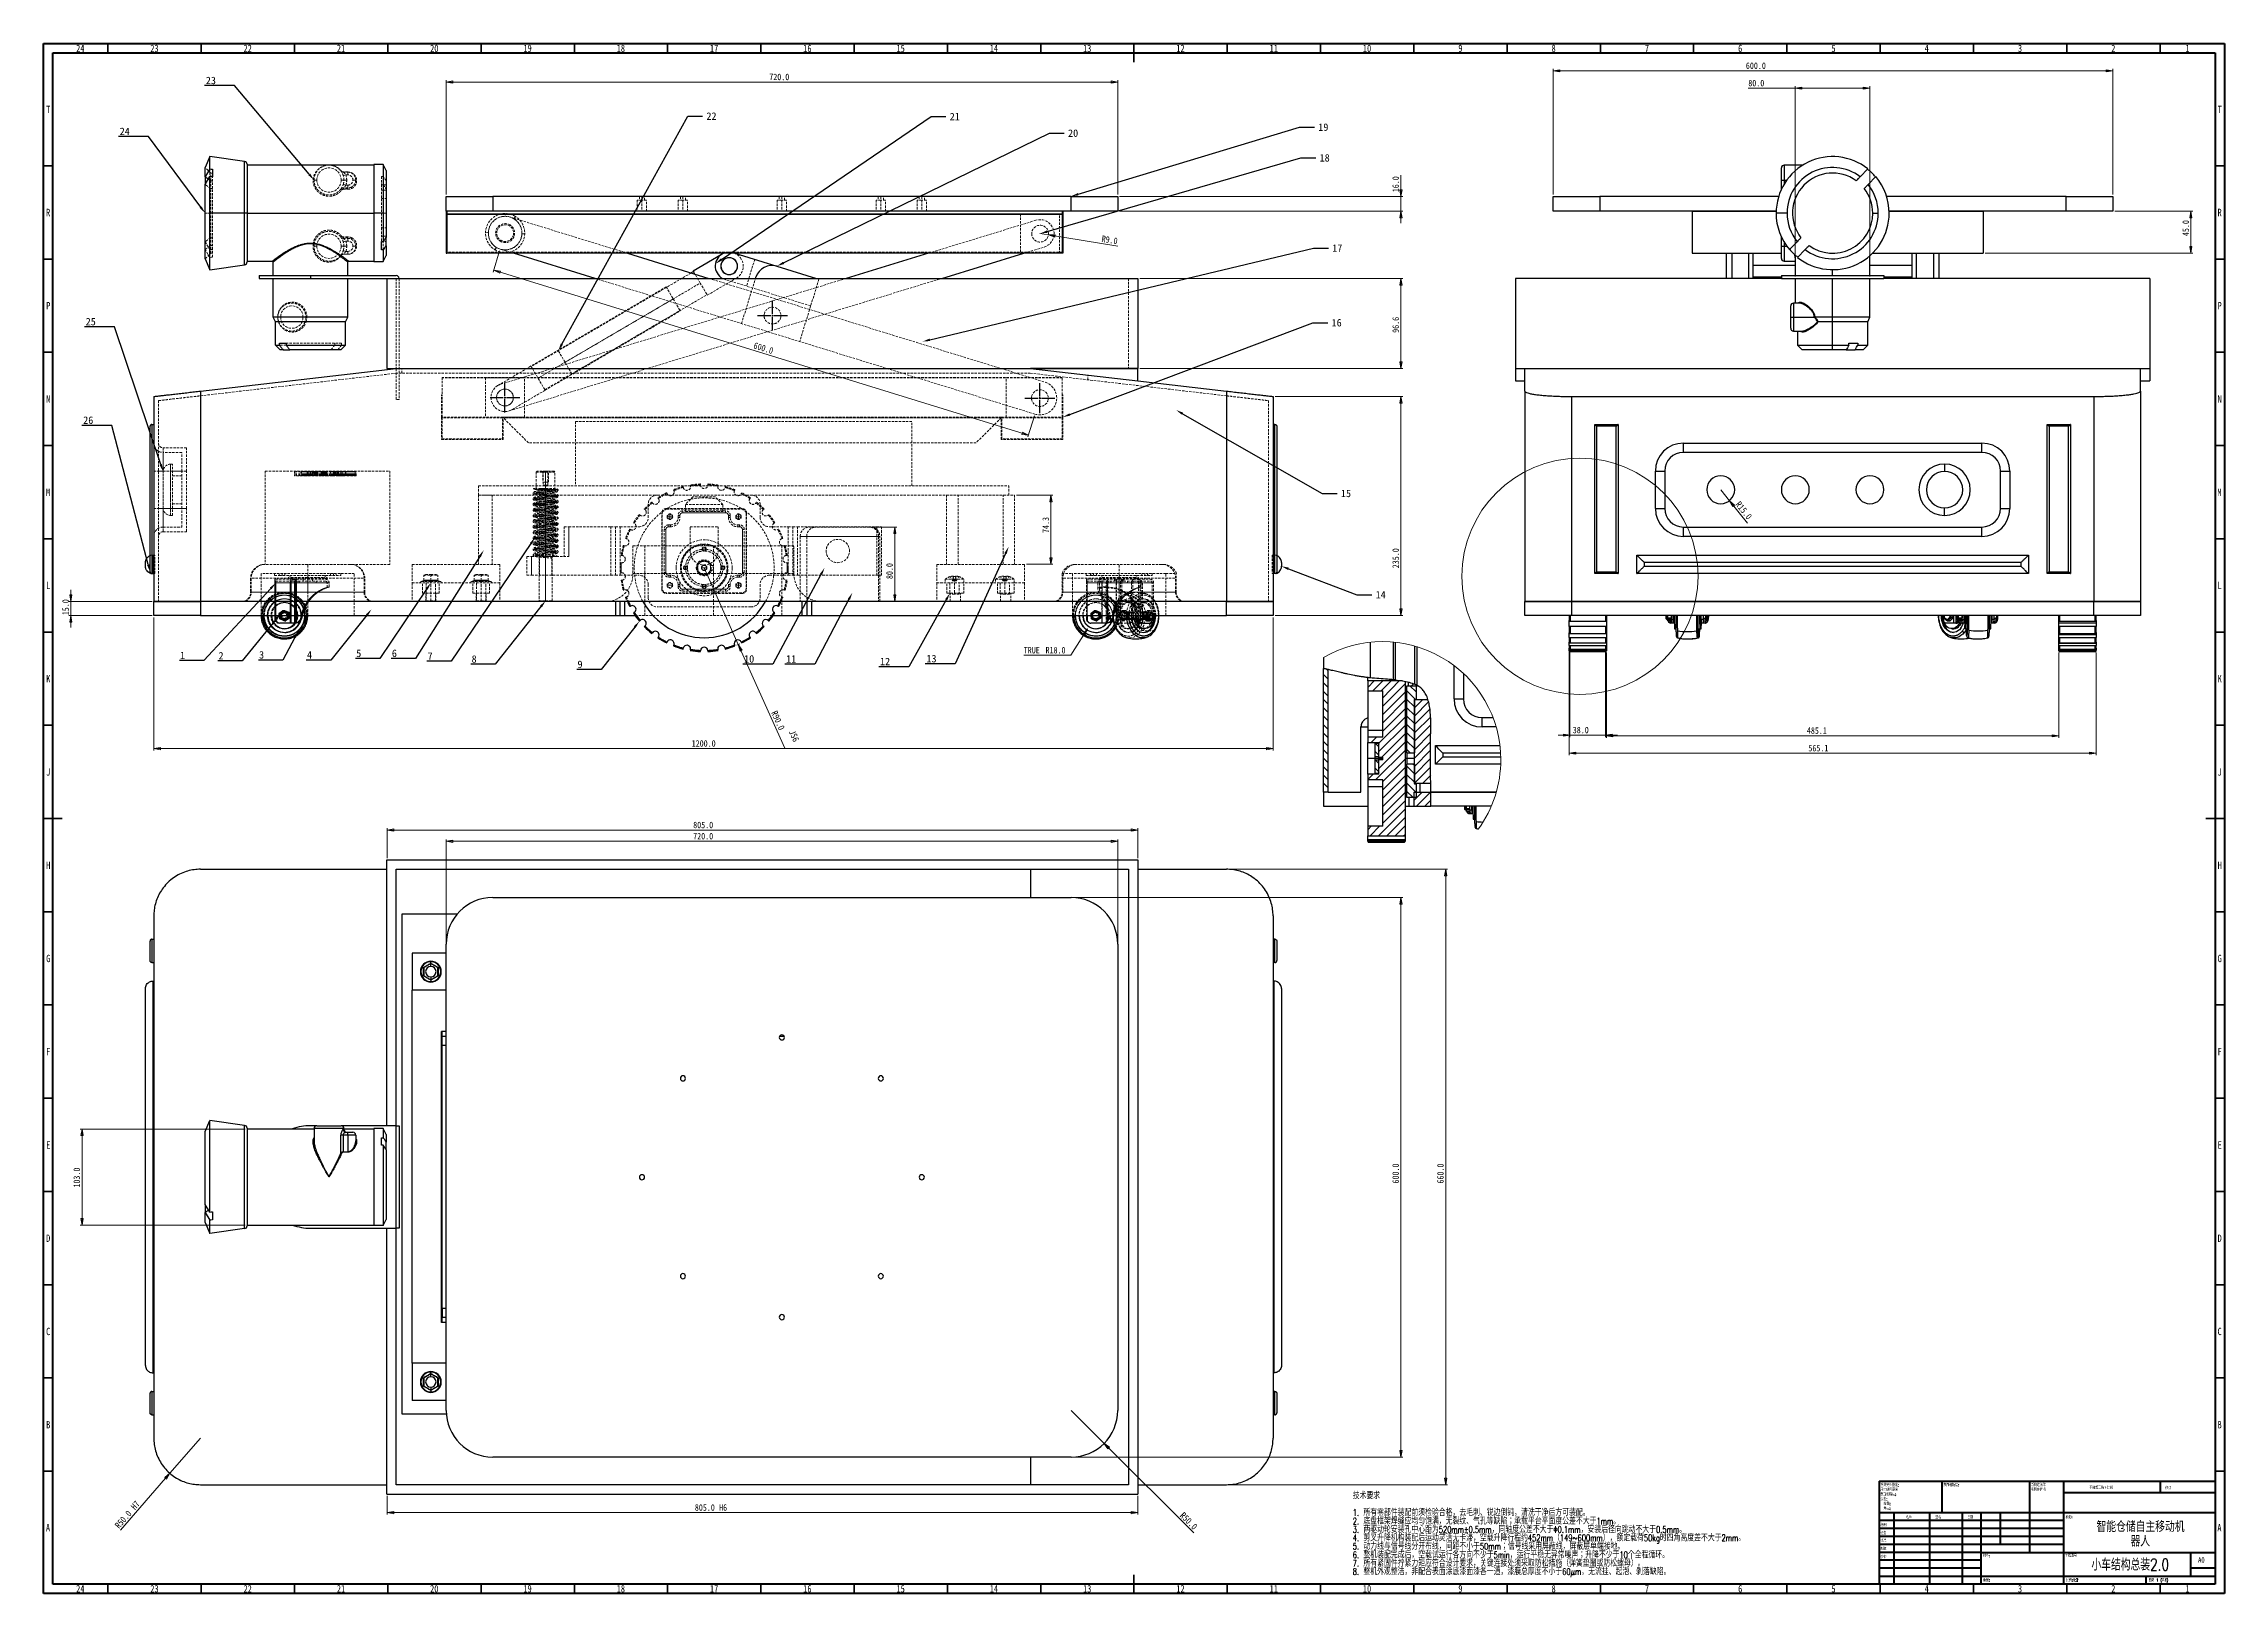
# Model space of a CAD drawing. Header units: millimetres. Extents: x 15 to 1184, y 5 to 836.
import ezdxf
from ezdxf import colors
from ezdxf.entities.mleader import LeaderData, LeaderLine
from ezdxf.math import Vec2, Vec3

# ---------------------------------------------------------------- set-up
doc = ezdxf.new("R2010")
doc.units = ezdxf.units.MM
doc.linetypes.add('CENTER2', pattern=[28.575, 19.05, -3.175, 3.175, -3.175])
doc.linetypes.add('HIDDEN', pattern=[1.905, 1.27, -0.635])
doc.styles.add('SLDTEXTSTYLE0', font='TXT', dxfattribs={"width": 0.75})
doc.styles.add('SLDTEXTSTYLE1', font='TXT', dxfattribs={"width": 0.75, "bigfont": 'bigfont'})
doc.styles.add('SLDTEXTSTYLE2', font='TXT', dxfattribs={"width": 0.694444, "bigfont": 'bigfont'})
doc.dimstyles.new('SLDDIMSTYLE0', dxfattribs={"dimtxt": 3.5, "dimasz": 3.556, "dimexe": 0, "dimexo": 0.0625, "dimgap": 0.875, "dimtad": 1, "dimdec": 1, "dimlfac": 2, "dimrnd": 1e-09, "dimzin": 4, "dimdsep": 46, "dimtxsty": 'SLDTEXTSTYLE0', "dimblk1": 'CLOSED', "dimblk2": 'CLOSED', "dimsah": 1, "dimcen": 0.09, "dimadec": 0, "dimazin": 1, "dimtfac": 1, "dimtdec": 1, "dimtofl": 0, "dimtmove": 0, "dimatfit": 3, "dimldrblk": 'CLOSED', "dimfxl": 1, "dimfrac": 2, "dimtolj": 1, "dimtzin": 12, "dimarcsym": 0})
doc.dimstyles.new('SLDDIMSTYLE1', dxfattribs={"dimtxt": 3.5, "dimasz": 3.556, "dimexe": 0, "dimexo": 0.0625, "dimgap": 0.875, "dimtad": 1, "dimdec": 1, "dimlfac": 2, "dimrnd": 1e-09, "dimzin": 4, "dimdsep": 46, "dimtxsty": 'SLDTEXTSTYLE0', "dimblk1": 'CLOSED', "dimblk2": 'CLOSED', "dimsah": 1, "dimcen": 0.09, "dimadec": 0, "dimazin": 1, "dimtfac": 1, "dimtdec": 1, "dimtmove": 0, "dimatfit": 0, "dimldrblk": 'CLOSED', "dimfxl": 1, "dimfrac": 2, "dimtolj": 1, "dimtzin": 12, "dimarcsym": 0})
doc.dimstyles.new('SLDDIMSTYLE2', dxfattribs={"dimtxt": 3.5, "dimasz": 3.556, "dimexe": 0, "dimexo": 0.0625, "dimgap": 0.875, "dimtad": 1, "dimdec": 1, "dimlfac": 2, "dimrnd": 1e-09, "dimzin": 12, "dimdsep": 46, "dimtxsty": 'SLDTEXTSTYLE0', "dimblk1": 'CLOSED', "dimblk2": 'CLOSED', "dimsah": 1, "dimcen": 0.09, "dimadec": 0, "dimazin": 3, "dimtfac": 1, "dimtdec": 1, "dimtofl": 0, "dimtmove": 0, "dimatfit": 3, "dimldrblk": 'CLOSED', "dimfxl": 1, "dimfrac": 2, "dimtolj": 1, "dimtzin": 12, "dimarcsym": 0})
doc.dimstyles.new('SLDDIMSTYLE3', dxfattribs={"dimtxt": 3.5, "dimasz": 3.556, "dimexe": 0, "dimexo": 0.0625, "dimgap": 0.875, "dimtad": 1, "dimdec": 1, "dimlfac": 2, "dimrnd": 1e-09, "dimzin": 4, "dimdsep": 46, "dimtxsty": 'SLDTEXTSTYLE0', "dimblk1": 'CLOSED', "dimblk2": 'CLOSED', "dimsah": 1, "dimcen": 0, "dimadec": 0, "dimazin": 1, "dimtfac": 1, "dimtdec": 1, "dimtofl": 0, "dimtmove": 0, "dimatfit": 3, "dimldrblk": 'CLOSED', "dimfxl": 1, "dimfrac": 2, "dimtolj": 1, "dimtzin": 0, "dimarcsym": 0})
doc.dimstyles.new('SLDDIMSTYLE4', dxfattribs={"dimtxt": 3.5, "dimasz": 3.556, "dimexe": 0, "dimexo": 0.0625, "dimgap": 0.875, "dimtad": 0, "dimtih": 1, "dimtoh": 1, "dimdec": 1, "dimlfac": 2, "dimrnd": 1e-09, "dimzin": 4, "dimdsep": 46, "dimtxsty": 'SLDTEXTSTYLE0', "dimblk1": 'CLOSED', "dimblk2": 'CLOSED', "dimsah": 1, "dimcen": 0, "dimadec": 0, "dimazin": 1, "dimtfac": 1, "dimtdec": 1, "dimtofl": 0, "dimtmove": 0, "dimatfit": 3, "dimldrblk": 'CLOSED', "dimfxl": 1, "dimfrac": 2, "dimtolj": 1, "dimtzin": 12, "dimarcsym": 0})
doc.dimstyles.new('SLDDIMSTYLE5', dxfattribs={"dimtxt": 3.5, "dimasz": 3.556, "dimexe": 0, "dimexo": 0.0625, "dimgap": 0.875, "dimtad": 1, "dimdec": 1, "dimlfac": 2, "dimrnd": 1e-09, "dimzin": 4, "dimdsep": 46, "dimtxsty": 'SLDTEXTSTYLE0', "dimblk1": 'CLOSED', "dimblk2": 'CLOSED', "dimsah": 1, "dimcen": 0, "dimadec": 0, "dimazin": 1, "dimtfac": 1, "dimtdec": 1, "dimtofl": 0, "dimtmove": 0, "dimatfit": 3, "dimldrblk": 'CLOSED', "dimfxl": 1, "dimfrac": 2, "dimtolj": 1, "dimtzin": 12, "dimarcsym": 0})
doc.dimstyles.new('SLDDIMSTYLE6', dxfattribs={"dimtxt": 3.5, "dimasz": 3.556, "dimexe": 0, "dimexo": 0.0625, "dimgap": 0.875, "dimtad": 1, "dimdec": 1, "dimlfac": 2, "dimrnd": 1e-09, "dimzin": 4, "dimdsep": 46, "dimtxsty": 'SLDTEXTSTYLE0', "dimblk1": 'CLOSED', "dimblk2": 'CLOSED', "dimsah": 1, "dimcen": 0.09, "dimadec": 0, "dimazin": 1, "dimtfac": 1, "dimtdec": 1, "dimtofl": 0, "dimtmove": 0, "dimatfit": 3, "dimldrblk": 'CLOSED', "dimfxl": 1, "dimfrac": 2, "dimtolj": 1, "dimarcsym": 0})
doc.dimstyles.new('SLDDIMSTYLE7', dxfattribs={"dimtxt": 3.5, "dimasz": 3.556, "dimexe": 0, "dimexo": 0.0625, "dimgap": 0.875, "dimtad": 1, "dimdec": 1, "dimlfac": 2, "dimrnd": 1e-09, "dimzin": 4, "dimdsep": 46, "dimtxsty": 'SLDTEXTSTYLE0', "dimblk1": 'CLOSED', "dimblk2": 'CLOSED', "dimsah": 1, "dimcen": 0, "dimadec": 0, "dimazin": 1, "dimtfac": 1, "dimtdec": 1, "dimtofl": 0, "dimtmove": 0, "dimatfit": 3, "dimldrblk": 'CLOSED', "dimfxl": 1, "dimfrac": 2, "dimtolj": 1, "dimtzin": 0, "dimarcsym": 0})
doc.dimstyles.new('SLDDIMSTYLE8', dxfattribs={"dimtxt": 3.5, "dimasz": 3.556, "dimexe": 0, "dimexo": 0.0625, "dimgap": 0.875, "dimtad": 1, "dimdec": 1, "dimlfac": 2, "dimrnd": 1e-09, "dimzin": 4, "dimdsep": 46, "dimtxsty": 'SLDTEXTSTYLE0', "dimblk1": 'CLOSED', "dimblk2": 'CLOSED', "dimsah": 1, "dimcen": 0, "dimadec": 0, "dimazin": 1, "dimtfac": 1, "dimtdec": 1, "dimtofl": 0, "dimtmove": 0, "dimatfit": 3, "dimldrblk": 'CLOSED', "dimfxl": 1, "dimfrac": 2, "dimtolj": 1, "dimtzin": 12, "dimarcsym": 0})

msp = doc.modelspace()

# ---------------------------------------------------------------- texts
at = {"color": 7, "linetype": 'Continuous', "lineweight": 0}
for s, insert, char_height, attachment_point, style in [('24', (34.67, 835.438), 3.9687, 2, 'SLDTEXTSTYLE0'), ('23', (74.42, 835.438), 3.9687, 2, 'SLDTEXTSTYLE0'), ('22', (124.42, 835.438), 3.9687, 2, 'SLDTEXTSTYLE0'), ('21', (174.42, 835.438), 3.9687, 2, 'SLDTEXTSTYLE0'), ('20', (224.42, 835.438), 3.9687, 2, 'SLDTEXTSTYLE0'), ('19', (274.42, 835.438), 3.9687, 2, 'SLDTEXTSTYLE0'), ('18', (324.42, 835.438), 3.9687, 2, 'SLDTEXTSTYLE0'), ('17', (374.42, 835.438), 3.9687, 2, 'SLDTEXTSTYLE0'), ('16', (424.42, 835.438), 3.9687, 2, 'SLDTEXTSTYLE0'), ('15', (474.42, 835.438), 3.9687, 2, 'SLDTEXTSTYLE0'), ('14', (524.42, 835.438), 3.9687, 2, 'SLDTEXTSTYLE0'), ('13', (574.42, 835.438), 3.9687, 2, 'SLDTEXTSTYLE0'), ('12', (624.42, 835.438), 3.9687, 2, 'SLDTEXTSTYLE0'), ('11', (674.42, 835.438), 3.9687, 2, 'SLDTEXTSTYLE0'), ('10', (724.42, 835.438), 3.9687, 2, 'SLDTEXTSTYLE0'), ('9', (774.46, 835.438), 3.969, 2, 'SLDTEXTSTYLE0'), ('8', (824.46, 835.438), 3.969, 2, 'SLDTEXTSTYLE0'), ('7', (874.46, 835.438), 3.969, 2, 'SLDTEXTSTYLE0'), ('6', (924.46, 835.438), 3.969, 2, 'SLDTEXTSTYLE0'), ('5', (974.46, 835.438), 3.969, 2, 'SLDTEXTSTYLE0'), ('4', (1024.46, 835.438), 3.969, 2, 'SLDTEXTSTYLE0'), ('3', (1074.46, 835.438), 3.969, 2, 'SLDTEXTSTYLE0'), ('2', (1124.46, 835.438), 3.969, 2, 'SLDTEXTSTYLE0'), ('1', (1164.21, 835.438), 3.969, 2, 'SLDTEXTSTYLE0'), ('T', (17.488, 802.688), 3.969, 2, 'SLDTEXTSTYLE0'), ('T', (1181.488, 802.688), 3.969, 2, 'SLDTEXTSTYLE0'), ('R', (17.444, 747.438), 3.969, 2, 'SLDTEXTSTYLE0'), ('R', (1181.444, 747.438), 3.969, 2, 'SLDTEXTSTYLE0'), ('P', (17.485, 697.438), 3.969, 2, 'SLDTEXTSTYLE0'), ('P', (1181.485, 697.438), 3.969, 2, 'SLDTEXTSTYLE0'), ('N', (17.464, 647.438), 3.969, 2, 'SLDTEXTSTYLE0'), ('N', (1181.464, 647.438), 3.969, 2, 'SLDTEXTSTYLE0'), ('M', (17.362, 597.438), 3.969, 2, 'SLDTEXTSTYLE0'), ('M', (1181.362, 597.438), 3.969, 2, 'SLDTEXTSTYLE0'), ('L', (17.455, 547.438), 3.969, 2, 'SLDTEXTSTYLE0'), ('L', (1181.455, 547.438), 3.969, 2, 'SLDTEXTSTYLE0'), ('K', (17.489, 497.438), 3.969, 2, 'SLDTEXTSTYLE0'), ('K', (1181.489, 497.438), 3.969, 2, 'SLDTEXTSTYLE0'), ('J', (17.465, 447.438), 3.969, 2, 'SLDTEXTSTYLE0'), ('J', (1181.465, 447.438), 3.969, 2, 'SLDTEXTSTYLE0'), ('H', (17.49, 397.438), 3.969, 2, 'SLDTEXTSTYLE0'), ('H', (1181.49, 397.438), 3.969, 2, 'SLDTEXTSTYLE0'), ('G', (17.487, 347.438), 3.969, 2, 'SLDTEXTSTYLE0'), ('G', (1181.487, 347.438), 3.969, 2, 'SLDTEXTSTYLE0'), ('F', (17.458, 297.438), 3.969, 2, 'SLDTEXTSTYLE0'), ('F', (1181.458, 297.438), 3.969, 2, 'SLDTEXTSTYLE0'), ('E', (17.508, 247.438), 3.969, 2, 'SLDTEXTSTYLE0'), ('E', (1181.508, 247.438), 3.969, 2, 'SLDTEXTSTYLE0'), ('D', (17.453, 197.438), 3.969, 2, 'SLDTEXTSTYLE0'), ('D', (1181.453, 197.438), 3.969, 2, 'SLDTEXTSTYLE0'), ('C', (17.459, 147.438), 3.969, 2, 'SLDTEXTSTYLE0'), ('C', (1181.459, 147.438), 3.969, 2, 'SLDTEXTSTYLE0'), ('B', (17.471, 97.438), 3.969, 2, 'SLDTEXTSTYLE0'), ('B', (1181.471, 97.438), 3.969, 2, 'SLDTEXTSTYLE0'), ('表面粗糙度:', (1033.371, 63.919), 1.5, 1, 'SLDTEXTSTYLE1'), ('不调整工程图比例', (1111.615, 62.533), 1.5, 1, 'SLDTEXTSTYLE1'), ('修订', (1152.328, 62.335), 1.5, 1, 'SLDTEXTSTYLE1'), ('A', (17.34, 42.188), 3.969, 2, 'SLDTEXTSTYLE0'), ('检查', (999.624, 38.154), 1.5, 1, 'SLDTEXTSTYLE1'), ('绘制', (999.685, 42.43), 1.5, 1, 'SLDTEXTSTYLE1'), ('名称', (1013.322, 46.501), 1.5, 1, 'SLDTEXTSTYLE1'), ('签名', (1029.034, 46.562), 1.5, 1, 'SLDTEXTSTYLE1'), ('日期', (1046.215, 46.576), 1.5, 1, 'SLDTEXTSTYLE1'), ('标题:', (1098.956, 46.576), 1.5, 1, 'SLDTEXTSTYLE1'), ('A', (1181.34, 42.188), 3.969, 2, 'SLDTEXTSTYLE0'), ('批准', (999.622, 34.177), 1.5, 1, 'SLDTEXTSTYLE1'), ('验检', (999.677, 25.35), 1.5, 1, 'SLDTEXTSTYLE1'), ('制造', (999.682, 29.734), 1.5, 1, 'SLDTEXTSTYLE1'), ('材料:', (1054.646, 25.986), 1.5, 1, 'SLDTEXTSTYLE1'), ('工程图号', (1098.629, 25.986), 1.5, 1, 'SLDTEXTSTYLE1'), ('小车结构总装2.0', (1133.545, 23.607), 6.35, 2, 'SLDTEXTSTYLE1'), ('A0', (1169.871, 24.406), 2.9104, 1, 'SLDTEXTSTYLE0'), ('重量:', (1054.618, 12.949), 1.4986, 1, 'SLDTEXTSTYLE1'), ('比例:1:2', (1099.074, 12.9), 1.5, 1, 'SLDTEXTSTYLE1'), ('图纸 1 (共1)', (1143.478, 12.9), 1.5, 1, 'SLDTEXTSTYLE2'), ('24', (34.67, 9.483), 3.9687, 2, 'SLDTEXTSTYLE0'), ('23', (74.42, 9.483), 3.9687, 2, 'SLDTEXTSTYLE0'), ('22', (124.42, 9.483), 3.9687, 2, 'SLDTEXTSTYLE0'), ('21', (174.42, 9.483), 3.9687, 2, 'SLDTEXTSTYLE0'), ('20', (224.42, 9.483), 3.9687, 2, 'SLDTEXTSTYLE0'), ('19', (274.42, 9.483), 3.9687, 2, 'SLDTEXTSTYLE0'), ('18', (324.42, 9.483), 3.9687, 2, 'SLDTEXTSTYLE0'), ('17', (374.42, 9.483), 3.9687, 2, 'SLDTEXTSTYLE0'), ('16', (424.42, 9.483), 3.9687, 2, 'SLDTEXTSTYLE0'), ('15', (474.42, 9.483), 3.9687, 2, 'SLDTEXTSTYLE0'), ('14', (524.42, 9.483), 3.9687, 2, 'SLDTEXTSTYLE0'), ('13', (574.42, 9.483), 3.9687, 2, 'SLDTEXTSTYLE0'), ('12', (624.42, 9.483), 3.9687, 2, 'SLDTEXTSTYLE0'), ('11', (674.42, 9.483), 3.9687, 2, 'SLDTEXTSTYLE0'), ('10', (724.42, 9.483), 3.9687, 2, 'SLDTEXTSTYLE0'), ('9', (774.46, 9.483), 3.969, 2, 'SLDTEXTSTYLE0'), ('8', (824.46, 9.483), 3.969, 2, 'SLDTEXTSTYLE0'), ('7', (874.46, 9.483), 3.969, 2, 'SLDTEXTSTYLE0'), ('6', (924.46, 9.483), 3.969, 2, 'SLDTEXTSTYLE0'), ('5', (974.46, 9.483), 3.969, 2, 'SLDTEXTSTYLE0'), ('4', (1024.46, 9.483), 3.969, 2, 'SLDTEXTSTYLE0'), ('3', (1074.46, 9.483), 3.969, 2, 'SLDTEXTSTYLE0'), ('2', (1124.46, 9.483), 3.969, 2, 'SLDTEXTSTYLE0'), ('1', (1164.21, 9.483), 3.969, 2, 'SLDTEXTSTYLE0')]:
    msp.add_mtext(s, dxfattribs=dict(at, insert=insert, char_height=char_height, attachment_point=attachment_point, style=style))

# ---------------------------------------------------------------- blocks, each defined once
blk = doc.blocks.new('SW_NOTE_0')
at = {"color": 0, "linetype": 'Continuous', "lineweight": 0, "char_height": 1.5, "attachment_point": 1, "style": 'SLDTEXTSTYLE1'}
for s, insert in [('除非另外指定:', (0, 1.9)), ('尺寸使用毫米', (0, -0.6)), ('表面粗糙度:', (0, -3.1)), ('公差:', (0, -5.6)), ('线性:', (1.7, -8.1)), ('角度:', (1.7, -10.6))]:
    blk.add_mtext(s, dxfattribs=dict(at, insert=insert))
blk = doc.blocks.new('SW_NOTE_0_1')
at = {"color": 0, "linetype": 'Continuous', "lineweight": 0, "char_height": 1.5, "attachment_point": 1, "style": 'SLDTEXTSTYLE1'}
for s, insert in [('将锐边清除', (0, 1.9)), ('毛刺并折断', (0, -0.6))]:
    blk.add_mtext(s, dxfattribs=dict(at, insert=insert))
blk = doc.blocks.new('SW_NOTE_0_2')
at = {"color": 0, "linetype": 'Continuous', "lineweight": 0, "char_height": 5.82, "attachment_point": 2, "style": 'SLDTEXTSTYLE1'}
for s, insert in [('智能仓储自主移动机', (34.4, 7.5)), ('器人', (34.3, -0.3))]:
    blk.add_mtext(s, dxfattribs=dict(at, insert=insert))
blk = doc.blocks.new('SW_NOTE_0_3')
at = {"color": 0, "linetype": 'Continuous', "lineweight": 0, "char_height": 3.5, "attachment_point": 1, "style": 'SLDTEXTSTYLE1'}
for s, insert in [('技术要求', (2.6, 4.5)), ('2. 底盘框架焊缝应均匀饱满，无裂纹、气孔等缺陷；承载平台平面度公差不大于1mm。', (2.6, -9.1)), ('1. 所有零部件装配前须检验合格，去毛刺、锐边倒钝，清洗干净后方可装配。', (2.6, -4.5)), ('3. 两驱动轮安装孔中心距为520mm±0.5mm，同轴度公差不大于Φ0.1mm，安装后径向跳动不大于0.5mm。', (2.6, -13.6)), ('4. 剪叉升降机构装配后运动灵活无卡滞，空载升降行程约452mm（149~600mm），额定载荷50kg时四角高度差不大于2mm。', (2.6, -18.1)), ('5. 动力线与信号线分开布线，间距不小于50mm；信号线采用屏蔽线，屏蔽层单端接地。', (2.6, -22.6)), ('7. 所有紧固件拧紧力矩应符合设计要求，关键连接处须采取防松措施（弹簧垫圈或防松螺母）。', (2.6, -31.7)), ('6. 整机装配完成后，空载试运行各方向不少于5min，运行平稳无异常噪声；升降不少于10个全程循环。', (2.6, -27.2)), ('8. 整机外观整洁，非配合表面涂底漆面漆各一道，漆膜总厚度不小于60μm，无流挂、起泡、剥落缺陷。', (2.6, -36.2))]:
    blk.add_mtext(s, dxfattribs=dict(at, insert=insert))
blk = doc.blocks.new('_Closed')
at = {"color": 0, "linetype": 'ByBlock', "lineweight": -2}
for p, q in [((-1, 0.166667), (0, 0)), ((-1, 0.166667), (-1, -0.166667)), ((0, 0), (-1, -0.166667)), ((0, 0), (-1, 0))]:
    blk.add_line(p, q, dxfattribs=at)
blk = doc.blocks.new('_D')
at = {"color": 7, "linetype": 'Continuous', "lineweight": 0, "transparency": 16777216}
for p, q in [((74.1, 528.3), (74.1, 457)), ((674.1, 528.3), (674.1, 457)), ((74.1, 458), (674.1, 458))]:
    blk.add_line(p, q, dxfattribs=at)
at = {"color": 7, "linetype": 'Continuous', "lineweight": 18, "transparency": 16777216, "xscale": 3.556, "yscale": 3.556, "rotation": 180}
blk.add_blockref('_Closed', (74.1, 458, -3.7), dxfattribs=at)
at = {"color": 7, "linetype": 'Continuous', "lineweight": 18, "transparency": 16777216, "xscale": 3.556, "yscale": 3.556}
blk.add_blockref('_Closed', (674.1, 458, -3.7), dxfattribs=at)
at = {"color": 7, "linetype": 'Continuous', "lineweight": 18, "transparency": 16777216, "insert": (362.4, 462.5), "char_height": 3.5, "attachment_point": 1, "style": 'SLDTEXTSTYLE0'}
blk.add_mtext('1200.0', dxfattribs=at)
blk = doc.blocks.new('_D_1')
at = {"color": 7, "linetype": 'Continuous', "lineweight": 0, "transparency": 16777216}
for p, q in [((675.1, 646.8), (743.6, 646.8)), ((742.6, 646.8), (742.6, 529.3)), ((675.1, 529.3), (743.6, 529.3))]:
    blk.add_line(p, q, dxfattribs=at)
at = {"color": 7, "linetype": 'Continuous', "lineweight": 18, "transparency": 16777216, "xscale": 3.556, "yscale": 3.556}
for p, rotation in [((742.6, 646.8, -3.7), 90.00000000000318), ((742.6, 529.3, -3.7), 270.0000000000031)]:
    blk.add_blockref('_Closed', p, dxfattribs=dict(at, rotation=rotation))
at = {"color": 7, "linetype": 'Continuous', "lineweight": 18, "transparency": 16777216, "insert": (738, 554.7), "char_height": 3.5, "attachment_point": 1, "rotation": 90, "style": 'SLDTEXTSTYLE0'}
blk.add_mtext('235.0', dxfattribs=at)
blk = doc.blocks.new('_D_2')
at = {"color": 7, "linetype": 'Continuous', "lineweight": 0, "transparency": 16777216}
for p, q in [((230.8, 755.1), (230.8, 816.4)), ((230.8, 815.4), (590.8, 815.4)), ((590.8, 755.1), (590.8, 816.4))]:
    blk.add_line(p, q, dxfattribs=at)
at = {"color": 7, "linetype": 'Continuous', "lineweight": 18, "transparency": 16777216, "xscale": 3.556, "yscale": 3.556}
for p, rotation in [((230.8, 815.4, -3.7), 179.9999999999998), ((590.8, 815.4, -3.7), 359.9999999999998)]:
    blk.add_blockref('_Closed', p, dxfattribs=dict(at, rotation=rotation))
at = {"color": 7, "linetype": 'Continuous', "lineweight": 18, "transparency": 16777216, "insert": (404, 819.9), "char_height": 3.5, "attachment_point": 1, "style": 'SLDTEXTSTYLE0'}
blk.add_mtext('720.0', dxfattribs=at)
blk = doc.blocks.new('_D_3')
at = {"color": 7, "linetype": 'Continuous', "lineweight": 0, "transparency": 16777216}
for p, q in [((742.6, 754.1), (742.6, 765.4)), ((591.8, 754.1), (743.6, 754.1)), ((742.6, 746.1), (742.6, 754.1)), ((591.8, 746.1), (743.6, 746.1)), ((742.6, 746.1), (742.6, 739.7))]:
    blk.add_line(p, q, dxfattribs=at)
at = {"color": 7, "linetype": 'Continuous', "lineweight": 18, "transparency": 16777216, "xscale": 3.556, "yscale": 3.556}
for p, rotation in [((742.6, 754.1, -3.7), 269.9999999999998), ((742.6, 746.1, -3.7), 89.9999999999998)]:
    blk.add_blockref('_Closed', p, dxfattribs=dict(at, rotation=rotation))
at = {"color": 7, "linetype": 'Continuous', "lineweight": 18, "transparency": 16777216, "insert": (738, 756.3), "char_height": 3.5, "attachment_point": 1, "rotation": 90, "style": 'SLDTEXTSTYLE0'}
blk.add_mtext('16.0', dxfattribs=at)
blk = doc.blocks.new('_D_4')
at = {"color": 7, "linetype": 'Continuous', "lineweight": 0, "transparency": 16777216}
for p, q in [((602.6, 710.1), (743.6, 710.1)), ((742.6, 710.1), (742.6, 661.8)), ((602.6, 661.8), (743.6, 661.8))]:
    blk.add_line(p, q, dxfattribs=at)
at = {"color": 7, "linetype": 'Continuous', "lineweight": 18, "transparency": 16777216, "xscale": 3.556, "yscale": 3.556}
for p, rotation in [((742.6, 710.1, -3.7), 89.99999999999979), ((742.6, 661.8, -3.7), 269.9999999999998)]:
    blk.add_blockref('_Closed', p, dxfattribs=dict(at, rotation=rotation))
at = {"color": 7, "linetype": 'Continuous', "lineweight": 18, "transparency": 16777216, "insert": (738, 680.9), "char_height": 3.5, "attachment_point": 1, "rotation": 90, "style": 'SLDTEXTSTYLE0'}
blk.add_mtext('96.6', dxfattribs=at)
blk = doc.blocks.new('_D_5')
at = {"color": 7, "linetype": 'Continuous', "lineweight": 0, "transparency": 16777216}
for q in [(369.1, 554.9), (412.3, 458.3)]:
    blk.add_line((387.4, 513.8), q, dxfattribs=at)
at = {"color": 7, "linetype": 'Continuous', "lineweight": 18, "transparency": 16777216}
blk.add_arc((369.1, 554.9), 45, 292.8021, 295.2066, dxfattribs=at)
at = {"color": 7, "linetype": 'Continuous', "lineweight": 18, "transparency": 16777216, "xscale": 3.556, "yscale": 3.556, "rotation": 114.0751303374382}
blk.add_blockref('_Closed', (387.4, 513.8, -3.7), dxfattribs=at)
at = {"color": 7, "linetype": 'Continuous', "lineweight": 18, "transparency": 16777216, "char_height": 3.5, "attachment_point": 1, "rotation": 294.0751, "style": 'SLDTEXTSTYLE0'}
for s, insert in [('R90.0', (408.1, 478.7)), ('JS6', (417.6, 468.5))]:
    blk.add_mtext(s, dxfattribs=dict(at, insert=insert))
blk = doc.blocks.new('_D_6')
at = {"color": 7, "linetype": 'Continuous', "lineweight": 0, "transparency": 16777216}
for p, q in [((458.6, 576.8), (472.3, 576.8)), ((471.3, 576.8), (471.3, 536.8))]:
    blk.add_line(p, q, dxfattribs=at)
at = {"color": 7, "linetype": 'Continuous', "lineweight": 18, "transparency": 16777216, "xscale": 3.556, "yscale": 3.556}
for p, rotation in [((471.3, 576.8, -3.7), 89.99999999999977), ((471.3, 536.8, -3.7), 269.9999999999998)]:
    blk.add_blockref('_Closed', p, dxfattribs=dict(at, rotation=rotation))
at = {"color": 7, "linetype": 'Continuous', "lineweight": 18, "transparency": 16777216, "insert": (466.7, 548.9), "char_height": 3.5, "attachment_point": 1, "rotation": 90, "style": 'SLDTEXTSTYLE0'}
blk.add_mtext('80.0', dxfattribs=at)
blk = doc.blocks.new('_D_7')
at = {"color": 7, "linetype": 'Continuous', "lineweight": 0, "transparency": 16777216}
for p, q in [((536.5, 593.9), (556, 593.9)), ((555, 593.9), (555, 556.8)), ((541.8, 556.8), (556, 556.8))]:
    blk.add_line(p, q, dxfattribs=at)
at = {"color": 7, "linetype": 'Continuous', "lineweight": 18, "transparency": 16777216, "xscale": 3.556, "yscale": 3.556}
for p, rotation in [((555, 593.9, -3.7), 90.00000000000058), ((555, 556.8, -3.7), 270.0000000000006)]:
    blk.add_blockref('_Closed', p, dxfattribs=dict(at, rotation=rotation))
at = {"color": 7, "linetype": 'Continuous', "lineweight": 18, "transparency": 16777216, "insert": (550.4, 573.6), "char_height": 3.5, "attachment_point": 1, "rotation": 90, "style": 'SLDTEXTSTYLE0'}
blk.add_mtext('74.3', dxfattribs=at)
blk = doc.blocks.new('_D_8')
at = {"color": 7, "linetype": 'Continuous', "lineweight": 0, "transparency": 16777216}
for p, q in [((259.4, 724.8), (256, 713.5)), ((542.9, 626), (256.3, 714.5)), ((546.1, 636.4), (542.6, 625.1))]:
    blk.add_line(p, q, dxfattribs=at)
at = {"color": 7, "linetype": 'Continuous', "lineweight": 18, "transparency": 16777216, "xscale": 3.556, "yscale": 3.556}
for p, rotation in [((256.3, 714.5, -3.7), 162.8488047369223), ((542.9, 626, -3.7), 342.8488047369224)]:
    blk.add_blockref('_Closed', p, dxfattribs=dict(at, rotation=rotation))
at = {"color": 7, "linetype": 'Continuous', "lineweight": 18, "transparency": 16777216, "insert": (396.3, 676), "char_height": 3.5, "attachment_point": 1, "rotation": 342.8488, "style": 'SLDTEXTSTYLE0'}
blk.add_mtext('600.0', dxfattribs=at)
blk = doc.blocks.new('_D_9')
at = {"color": 7, "linetype": 'Continuous', "lineweight": 0, "transparency": 16777216}
for p, q in [((574.6, 522.2), (565.6, 508)), ((565.6, 508), (540.4, 508))]:
    blk.add_line(p, q, dxfattribs=at)
at = {"color": 7, "linetype": 'Continuous', "lineweight": 18, "transparency": 16777216}
blk.add_arc((579.1, 529.3), 9, 242.1363, 243.7965, dxfattribs=at)
at = {"color": 7, "linetype": 'Continuous', "lineweight": 18, "transparency": 16777216, "xscale": 3.556, "yscale": 3.556, "rotation": 57.45614399697724}
blk.add_blockref('_Closed', (574.6, 522.2, -71.4), dxfattribs=at)
at = {"color": 7, "linetype": 'Continuous', "lineweight": 18, "transparency": 16777216, "char_height": 3.5, "attachment_point": 1, "style": 'SLDTEXTSTYLE0'}
for s, insert in [('TRUE', (540.4, 512.5)), ('R18.0', (552.1, 512.5))]:
    blk.add_mtext(s, dxfattribs=dict(at, insert=insert))
blk = doc.blocks.new('_D_10')
at = {"color": 7, "linetype": 'Continuous', "lineweight": 0, "transparency": 16777216}
for q in [(549.1, 734.1), (590.9, 727.3)]:
    blk.add_line((553.6, 733.4), q, dxfattribs=at)
at = {"color": 7, "linetype": 'Continuous', "lineweight": 18, "transparency": 16777216, "xscale": 3.556, "yscale": 3.556, "rotation": 170.7069912868184}
blk.add_blockref('_Closed', (553.6, 733.4, -3.7), dxfattribs=at)
at = {"color": 7, "linetype": 'Continuous', "lineweight": 18, "transparency": 16777216, "insert": (582.5, 733.2), "char_height": 3.5, "attachment_point": 1, "rotation": 350.707, "style": 'SLDTEXTSTYLE0'}
blk.add_mtext('R9.0', dxfattribs=at)
blk = doc.blocks.new('_D_11')
at = {"color": 7, "linetype": 'Continuous', "lineweight": 0, "transparency": 16777216}
for p, q in [((29.6, 536.8), (29.6, 543.1)), ((73.1, 536.8), (28.6, 536.8)), ((73.1, 529.3), (28.6, 529.3)), ((29.6, 536.8), (29.6, 529.3)), ((29.6, 529.3), (29.6, 522.9))]:
    blk.add_line(p, q, dxfattribs=at)
at = {"color": 7, "linetype": 'Continuous', "lineweight": 18, "transparency": 16777216, "xscale": 3.556, "yscale": 3.556}
for p, rotation in [((29.6, 536.8, -3.7), 269.9999999999998), ((29.6, 529.3, -3.7), 89.99999999999977)]:
    blk.add_blockref('_Closed', p, dxfattribs=dict(at, rotation=rotation))
at = {"color": 7, "linetype": 'Continuous', "lineweight": 18, "transparency": 16777216, "insert": (25, 529.5), "char_height": 3.5, "attachment_point": 1, "rotation": 90, "style": 'SLDTEXTSTYLE0'}
blk.add_mtext('15.0', dxfattribs=at)
blk = doc.blocks.new('_D_12')
at = {"color": 7, "linetype": 'Continuous', "lineweight": 0, "transparency": 16777216}
for p, q in [((833.2, 510.4), (833.2, 464.2)), ((852.2, 510.4), (852.2, 464.2)), ((833.2, 465.2), (826.9, 465.2)), ((833.2, 465.2), (852.2, 465.2)), ((852.2, 465.2), (858.6, 465.2))]:
    blk.add_line(p, q, dxfattribs=at)
at = {"color": 7, "linetype": 'Continuous', "lineweight": 18, "transparency": 16777216, "xscale": 3.556, "yscale": 3.556}
blk.add_blockref('_Closed', (833.2, 465.2, 5), dxfattribs=at)
at = {"color": 7, "linetype": 'Continuous', "lineweight": 18, "transparency": 16777216, "xscale": 3.556, "yscale": 3.556, "rotation": 180.0000000000004}
blk.add_blockref('_Closed', (852.2, 465.2, 5), dxfattribs=at)
at = {"color": 7, "linetype": 'Continuous', "lineweight": 18, "transparency": 16777216, "insert": (834.7, 469.7), "char_height": 3.5, "attachment_point": 1, "style": 'SLDTEXTSTYLE0'}
blk.add_mtext('38.0', dxfattribs=at)
blk = doc.blocks.new('_D_13')
at = {"color": 7, "linetype": 'Continuous', "lineweight": 0, "transparency": 16777216}
for p, q in [((824.2, 755.1), (824.2, 822.4)), ((824.2, 821.4), (1124.2, 821.4)), ((1124.2, 755.1), (1124.2, 822.4))]:
    blk.add_line(p, q, dxfattribs=at)
at = {"color": 7, "linetype": 'Continuous', "lineweight": 18, "transparency": 16777216, "xscale": 3.556, "yscale": 3.556, "rotation": 180.0000000000004}
blk.add_blockref('_Closed', (824.2, 821.4, 5), dxfattribs=at)
at = {"color": 7, "linetype": 'Continuous', "lineweight": 18, "transparency": 16777216, "xscale": 3.556, "yscale": 3.556}
blk.add_blockref('_Closed', (1124.2, 821.4, 5), dxfattribs=at)
at = {"color": 7, "linetype": 'Continuous', "lineweight": 18, "transparency": 16777216, "insert": (927.5, 825.9), "char_height": 3.5, "attachment_point": 1, "style": 'SLDTEXTSTYLE0'}
blk.add_mtext('600.0', dxfattribs=at)
blk = doc.blocks.new('_D_14')
at = {"color": 7, "linetype": 'Continuous', "lineweight": 0, "transparency": 16777216}
for p, q in [((1125.2, 746.1), (1167, 746.1)), ((1166, 723.6), (1166, 746.1)), ((1055.7, 723.6), (1167, 723.6))]:
    blk.add_line(p, q, dxfattribs=at)
at = {"color": 7, "linetype": 'Continuous', "lineweight": 18, "transparency": 16777216, "xscale": 3.556, "yscale": 3.556}
for p, rotation in [((1166, 746.1, 5), 90.0000000000004), ((1166, 723.6, 5), 270.0000000000004)]:
    blk.add_blockref('_Closed', p, dxfattribs=dict(at, rotation=rotation))
at = {"color": 7, "linetype": 'Continuous', "lineweight": 18, "transparency": 16777216, "insert": (1161.5, 732.8), "char_height": 3.5, "attachment_point": 1, "rotation": 90, "style": 'SLDTEXTSTYLE0'}
blk.add_mtext('45.0', dxfattribs=at)
blk = doc.blocks.new('_D_15')
at = {"color": 7, "linetype": 'Continuous', "lineweight": 0, "transparency": 16777216}
for p, q in [((954, 812.1), (928.8, 812.1)), ((954, 711.1), (954, 813.1)), ((994, 812.1), (954, 812.1)), ((994, 711.1), (994, 813.1))]:
    blk.add_line(p, q, dxfattribs=at)
at = {"color": 7, "linetype": 'Continuous', "lineweight": 18, "transparency": 16777216, "xscale": 3.556, "yscale": 3.556, "rotation": 180.0000000000004}
blk.add_blockref('_Closed', (954, 812.1, 5), dxfattribs=at)
at = {"color": 7, "linetype": 'Continuous', "lineweight": 18, "transparency": 16777216, "xscale": 3.556, "yscale": 3.556}
blk.add_blockref('_Closed', (994, 812.1, 5), dxfattribs=at)
at = {"color": 7, "linetype": 'Continuous', "lineweight": 18, "transparency": 16777216, "insert": (928.8, 816.6), "char_height": 3.5, "attachment_point": 1, "style": 'SLDTEXTSTYLE0'}
blk.add_mtext('80.0', dxfattribs=at)
blk = doc.blocks.new('_D_16')
at = {"color": 7, "linetype": 'Continuous', "lineweight": 0, "transparency": 16777216}
for p, q in [((832.7, 512.5), (832.7, 454.5)), ((1115.3, 509.5), (1115.3, 454.5)), ((832.7, 455.5), (1115.3, 455.5))]:
    blk.add_line(p, q, dxfattribs=at)
at = {"color": 7, "linetype": 'Continuous', "lineweight": 18, "transparency": 16777216, "xscale": 3.556, "yscale": 3.556}
for p, rotation in [((832.7, 455.5, 5), 179.999999999356), ((1115.3, 455.5, 5), 359.999999999356)]:
    blk.add_blockref('_Closed', p, dxfattribs=dict(at, rotation=rotation))
at = {"color": 7, "linetype": 'Continuous', "lineweight": 18, "transparency": 16777216, "insert": (961, 460), "char_height": 3.5, "attachment_point": 1, "style": 'SLDTEXTSTYLE0'}
blk.add_mtext('565.1', dxfattribs=at)
blk = doc.blocks.new('_D_17')
at = {"color": 7, "linetype": 'Continuous', "lineweight": 0, "transparency": 16777216}
for p, q in [((852.7, 509.5), (852.7, 463.8)), ((1095.3, 509.5), (1095.3, 463.8)), ((852.7, 464.8), (1095.3, 464.8))]:
    blk.add_line(p, q, dxfattribs=at)
at = {"color": 7, "linetype": 'Continuous', "lineweight": 18, "transparency": 16777216, "xscale": 3.556, "yscale": 3.556}
for p, rotation in [((852.7, 464.8, 5), 180.0000000032277), ((1095.3, 464.8, 5), 3.227652335186628e-09)]:
    blk.add_blockref('_Closed', p, dxfattribs=dict(at, rotation=rotation))
at = {"color": 7, "linetype": 'Continuous', "lineweight": 18, "transparency": 16777216, "insert": (960.2, 469.4), "char_height": 3.5, "attachment_point": 1, "rotation": 0, "style": 'SLDTEXTSTYLE0'}
blk.add_mtext('485.1', dxfattribs=at)
blk = doc.blocks.new('_D_18')
at = {"color": 7, "linetype": 'Continuous', "lineweight": 0, "transparency": 16777216}
for q in [(914, 596.8), (928.4, 578.9)]:
    blk.add_line((918.7, 590.9), q, dxfattribs=at)
at = {"color": 7, "linetype": 'Continuous', "lineweight": 18, "transparency": 16777216, "xscale": 3.556, "yscale": 3.556, "rotation": 128.7676464591171}
blk.add_blockref('_Closed', (918.7, 590.9, 5), dxfattribs=at)
at = {"color": 7, "linetype": 'Continuous', "lineweight": 18, "transparency": 16777216, "insert": (924.4, 591), "char_height": 3.5, "attachment_point": 1, "rotation": 308.7676, "style": 'SLDTEXTSTYLE0'}
blk.add_mtext('R15.0', dxfattribs=at)
blk = doc.blocks.new('_D_19')
at = {"color": 7, "linetype": 'Continuous', "lineweight": 0, "transparency": 16777216}
for p, q in [((566.8, 378.1), (743.6, 378.1)), ((742.6, 378.1), (742.6, 78.1)), ((566.8, 78.1), (743.6, 78.1))]:
    blk.add_line(p, q, dxfattribs=at)
at = {"color": 7, "linetype": 'Continuous', "lineweight": 18, "transparency": 16777216, "xscale": 3.556, "yscale": 3.556}
for p, rotation in [((742.6, 378.1, -105.3), 90.0000000000008), ((742.6, 78.1, -105.3), 270.0000000000008)]:
    blk.add_blockref('_Closed', p, dxfattribs=dict(at, rotation=rotation))
at = {"color": 7, "linetype": 'Continuous', "lineweight": 18, "transparency": 16777216, "insert": (738, 224.8), "char_height": 3.5, "attachment_point": 1, "rotation": 90, "style": 'SLDTEXTSTYLE0'}
blk.add_mtext('600.0', dxfattribs=at)
blk = doc.blocks.new('_D_20')
at = {"color": 7, "linetype": 'Continuous', "lineweight": 0, "transparency": 16777216}
for p, q in [((199.1, 399.3), (199.1, 415.3)), ((199.1, 414.3), (601.6, 414.3)), ((601.6, 399.3), (601.6, 415.3))]:
    blk.add_line(p, q, dxfattribs=at)
at = {"color": 7, "linetype": 'Continuous', "lineweight": 18, "transparency": 16777216, "xscale": 3.556, "yscale": 3.556}
for p, rotation in [((199.1, 414.3, -105.3), 179.999999999998), ((601.6, 414.3, -105.3), 359.999999999998)]:
    blk.add_blockref('_Closed', p, dxfattribs=dict(at, rotation=rotation))
at = {"color": 7, "linetype": 'Continuous', "lineweight": 18, "transparency": 16777216, "insert": (363.2, 418.8), "char_height": 3.5, "attachment_point": 1, "style": 'SLDTEXTSTYLE0'}
blk.add_mtext('805.0', dxfattribs=at)
blk = doc.blocks.new('_D_21')
at = {"color": 7, "linetype": 'Continuous', "lineweight": 0, "transparency": 16777216}
for p, q in [((650.1, 393.3), (767.6, 393.3)), ((766.6, 63.3), (766.6, 393.3)), ((650.1, 63.3), (767.6, 63.3))]:
    blk.add_line(p, q, dxfattribs=at)
at = {"color": 7, "linetype": 'Continuous', "lineweight": 18, "transparency": 16777216, "xscale": 3.556, "yscale": 3.556}
for p, rotation in [((766.6, 393.3, -105.3), 89.99999999999793), ((766.6, 63.3, -105.3), 269.999999999998)]:
    blk.add_blockref('_Closed', p, dxfattribs=dict(at, rotation=rotation))
at = {"color": 7, "linetype": 'Continuous', "lineweight": 18, "transparency": 16777216, "insert": (762, 224.8), "char_height": 3.5, "attachment_point": 1, "rotation": 90, "style": 'SLDTEXTSTYLE0'}
blk.add_mtext('660.0', dxfattribs=at)
blk = doc.blocks.new('_D_22')
at = {"color": 7, "linetype": 'Continuous', "lineweight": 0, "transparency": 16777216}
for p, q in [((199.1, 57.3), (199.1, 47.3)), ((601.6, 48.3), (199.1, 48.3)), ((601.6, 57.3), (601.6, 47.3))]:
    blk.add_line(p, q, dxfattribs=at)
at = {"color": 7, "linetype": 'Continuous', "lineweight": 18, "transparency": 16777216, "xscale": 3.556, "yscale": 3.556}
for p, rotation in [((199.1, 48.3, -105.3), 179.999999999998), ((601.6, 48.3, -105.3), 359.999999999998)]:
    blk.add_blockref('_Closed', p, dxfattribs=dict(at, rotation=rotation))
at = {"color": 7, "linetype": 'Continuous', "lineweight": 18, "transparency": 16777216, "char_height": 3.5, "attachment_point": 1, "style": 'SLDTEXTSTYLE0'}
for s, insert in [('805.0', (364.1, 52.8)), ('H6', (377.1, 52.8))]:
    blk.add_mtext(s, dxfattribs=dict(at, insert=insert))
blk = doc.blocks.new('_D_23')
at = {"color": 7, "linetype": 'Continuous', "lineweight": 0, "transparency": 16777216}
for q in [(99.1, 88.3), (56.2, 38.9)]:
    blk.add_line((82.7, 69.4), q, dxfattribs=at)
at = {"color": 7, "linetype": 'Continuous', "lineweight": 18, "transparency": 16777216, "xscale": 3.556, "yscale": 3.556, "rotation": 49.04261735394743}
blk.add_blockref('_Closed', (82.7, 69.4, -105.3), dxfattribs=at)
at = {"color": 7, "linetype": 'Continuous', "lineweight": 18, "transparency": 16777216, "char_height": 3.5, "attachment_point": 1, "rotation": 49.0426, "style": 'SLDTEXTSTYLE0'}
for s, insert in [('R50.0', (52.8, 41.8)), ('H7', (61.4, 51.8))]:
    blk.add_mtext(s, dxfattribs=dict(at, insert=insert))
blk = doc.blocks.new('_D_24')
at = {"color": 7, "linetype": 'Continuous', "lineweight": 0, "transparency": 16777216}
for p, q in [((123.1, 254), (34.6, 254)), ((35.6, 254), (35.6, 202.5)), ((123.1, 202.5), (34.6, 202.5))]:
    blk.add_line(p, q, dxfattribs=at)
at = {"color": 7, "linetype": 'Continuous', "lineweight": 18, "transparency": 16777216, "xscale": 3.556, "yscale": 3.556}
for p, rotation in [((35.6, 254, -105.3), 89.99999999999794), ((35.6, 202.5, -105.3), 269.999999999998)]:
    blk.add_blockref('_Closed', p, dxfattribs=dict(at, rotation=rotation))
at = {"color": 7, "linetype": 'Continuous', "lineweight": 18, "transparency": 16777216, "insert": (31, 222.6), "char_height": 3.5, "attachment_point": 1, "rotation": 90, "style": 'SLDTEXTSTYLE0'}
blk.add_mtext('103.0', dxfattribs=at)
blk = doc.blocks.new('_D_25')
at = {"color": 7, "linetype": 'Continuous', "lineweight": 0, "transparency": 16777216}
for q in [(565.8, 103.1), (631.5, 37.4)]:
    blk.add_line((583.4, 85.5), q, dxfattribs=at)
at = {"color": 7, "linetype": 'Continuous', "lineweight": 18, "transparency": 16777216, "xscale": 3.556, "yscale": 3.556, "rotation": 134.9999999999999}
blk.add_blockref('_Closed', (583.4, 85.5, -105.3), dxfattribs=at)
at = {"color": 7, "linetype": 'Continuous', "lineweight": 18, "transparency": 16777216, "insert": (626.3, 48.9), "char_height": 3.5, "attachment_point": 1, "rotation": 315, "style": 'SLDTEXTSTYLE0'}
blk.add_mtext('R50.0', dxfattribs=at)
blk = doc.blocks.new('_D_26')
at = {"color": 7, "linetype": 'Continuous', "lineweight": 0, "transparency": 16777216}
for p, q in [((230.8, 354.1), (230.8, 409.3)), ((590.8, 354.1), (590.8, 409.3)), ((590.8, 408.3), (230.8, 408.3))]:
    blk.add_line(p, q, dxfattribs=at)
at = {"color": 7, "linetype": 'Continuous', "lineweight": 18, "transparency": 16777216, "xscale": 3.556, "yscale": 3.556, "rotation": 180.0000000000008}
blk.add_blockref('_Closed', (230.8, 408.3, -105.3), dxfattribs=at)
at = {"color": 7, "linetype": 'Continuous', "lineweight": 18, "transparency": 16777216, "xscale": 3.556, "yscale": 3.556}
blk.add_blockref('_Closed', (590.8, 408.3, -105.3), dxfattribs=at)
at = {"color": 7, "linetype": 'Continuous', "lineweight": 18, "transparency": 16777216, "insert": (363.2, 412.8), "char_height": 3.5, "attachment_point": 1, "style": 'SLDTEXTSTYLE0'}
blk.add_mtext('720.0', dxfattribs=at)
blk = doc.blocks.new('SW_HATCH_0')
at = {"color": 0, "linetype": 'Continuous', "lineweight": 18}
for p, q in [((-52.9, 63.1), (-50.4, 60.6)), ((-52.9, 58.6), (-50.4, 56.1)), ((-51.2, 66), (-50.4, 65.1)), ((-25.6, 59.7), (-29.1, 56.2)), ((-21.1, 59.7), (-26.4, 54.4)), ((-16.6, 59.7), (-21.9, 54.4)), ((-12.2, 59.7), (-21.1, 50.7)), ((-52.9, 54.1), (-50.4, 51.6)), ((-52.9, 49.7), (-50.4, 47.2)), ((-9.1, 58.2), (-21.1, 46.2)), ((-9.1, 53.7), (-21.1, 41.7)), ((-9.1, 49.3), (-21.1, 37.3)), ((-8.1, 54.3), (-3.7, 49.9)), ((-8.1, 49.8), (-4.1, 45.8)), ((-6.5, 57.1), (-3.1, 53.8)), ((-4.6, 58.2), (-5.7, 57.1)), ((0.3, 49.6), (-4.1, 45.3)), ((3.5, 48.4), (-4.1, 40.8)), ((-52.9, 45.2), (-50.4, 42.7)), ((-52.9, 40.7), (-50.4, 38.2)), ((-52.9, 36.2), (-50.4, 33.7)), ((-9.1, 40.3), (-23.1, 26.3)), ((-9.1, 35.8), (-23.1, 21.8)), ((-9.1, 44.8), (-21.1, 32.8)), ((-8.1, 45.3), (-4.1, 41.3)), ((-8.1, 40.8), (-4.1, 36.8)), ((-8.1, 36.3), (-4.1, 32.3)), ((4.2, 44.6), (-4.1, 36.3)), ((4.6, 40.5), (-4.1, 31.8)), ((4.7, 36.1), (-4.1, 27.3)), ((-52.9, 31.7), (-50.4, 29.2)), ((-52.9, 27.2), (-50.4, 24.7)), ((-28.6, 29.7), (-29.1, 29.3)), ((-24.2, 29.7), (-27.3, 26.6)), ((-24.9, 26.2), (-23.1, 24.4)), ((-9.1, 26.8), (-23.1, 12.8)), ((-9.1, 31.3), (-21.6, 18.8)), ((-8.1, 31.9), (-4.1, 27.9)), ((-8.1, 27.4), (-4.1, 23.4)), ((4.6, 31.6), (-4.1, 22.8)), ((4.5, 27), (-4.1, 18.3)), ((-52.9, 22.7), (-50.4, 20.2)), ((-52.9, 18.2), (-50.4, 15.7)), ((-52.9, 13.7), (-50.4, 11.2)), ((-25.1, 21.9), (-23.1, 19.9)), ((-25.1, 12.9), (-23.1, 10.9)), ((-9.1, 22.3), (-24.9, 6.6)), ((-24.8, 17.1), (-23.1, 15.4)), ((-22.9, 17.5), (-23.1, 17.3)), ((-9.1, 17.8), (-21.1, 5.8)), ((-9.1, 13.3), (-21.1, 1.3)), ((-8.1, 22.9), (-6.4, 21.2)), ((-8.1, 13.9), (-4.1, 9.9)), ((-4.9, 15.1), (-4.1, 14.4)), ((4.4, 22.4), (-4.1, 13.8)), ((4.4, 17.9), (-4.1, 9.4)), ((4.5, 13.5), (-4.1, 4.9)), ((-52.9, 9.2), (-50.4, 6.7)), ((-52.9, 4.8), (-50.4, 2.3)), ((-52.9, 0.3), (-52.6, 0)), ((-26.2, 9.7), (-29.1, 6.8)), ((-9.1, 8.8), (-21.1, -3.2)), ((-9.1, 4.4), (-21.1, -7.6)), ((-8.1, 9.4), (-4.1, 5.4)), ((-8.1, 4.9), (-3.1, -0.1)), ((-8.1, 0.4), (-4.8, -2.9)), ((0, 0), (-4.4, -4.4)), ((4.5, 0), (-3, -7.5)), ((4.6, 9.1), (0.2, 4.6)), ((-9.1, -9.1), (-23.4, -23.4)), ((-9.1, -0.1), (-21.1, -12.1)), ((-9.1, -4.6), (-21.1, -16.6)), ((4.7, -4.3), (1.5, -7.5)), ((-27.1, -18.1), (-29.1, -20.1)), ((-22.6, -18.1), (-27.9, -23.4)), ((-9.1, -13.6), (-18.9, -23.4)), ((-9.1, -18.1), (-14.4, -23.4)), ((-9.1, -22.6), (-9.9, -23.4))]:
    blk.add_line(p, q, dxfattribs=at)
blk = doc.blocks.new('*U37')
at = {"color": 0, "linetype": 'CENTER2', "transparency": 16777216}
for p, q in [((-8, 0), (-0.9, 0)), ((0, 0.9), (0, 8)), ((0.9, 0), (8, 0)), ((0, -8), (0, -0.9))]:
    blk.add_line(p, q, dxfattribs=at)
at = {"color": 0, "linetype": 'Continuous', "transparency": 16777216}
for p, q in [((-0.45, 0), (0.45, 0)), ((0, -0.45), (0, 0.45))]:
    blk.add_line(p, q, dxfattribs=at)
blk = doc.blocks.new('*U38')
at = {"color": 0, "linetype": 'CENTER2', "transparency": 16777216}
for p, q in [((-8, 0), (-0.9, 0)), ((0, 0.9), (0, 8)), ((0.9, 0), (8, 0)), ((0, -8), (0, -0.9))]:
    blk.add_line(p, q, dxfattribs=at)
at = {"color": 0, "linetype": 'Continuous', "transparency": 16777216}
for p, q in [((-0.45, 0), (0.45, 0)), ((0, -0.45), (0, 0.45))]:
    blk.add_line(p, q, dxfattribs=at)
blk = doc.blocks.new('*U39')
at = {"color": 0, "linetype": 'CENTER2', "transparency": 16777216}
for p, q in [((-8, 0), (-0.9, 0)), ((0, 0.9), (0, 8)), ((0.9, 0), (8, 0)), ((0, -8), (0, -0.9))]:
    blk.add_line(p, q, dxfattribs=at)
at = {"color": 0, "linetype": 'Continuous', "transparency": 16777216}
for p, q in [((-0.45, 0), (0.45, 0)), ((0, -0.45), (0, 0.45))]:
    blk.add_line(p, q, dxfattribs=at)

# ---------------------------------------------------------------- dimensions: what is measured, and where the dimension line sits
at = {"color": 7, "linetype": 'Continuous', "lineweight": 18}
for base, p1, p2, dimstyle, picture, middle in [((590.756, 815.404), (230.756, 754.091), (590.756, 754.091), 'SLDDIMSTYLE0', '_D_2', (409.845, 815.404)), ((1124.156, 821.404), (824.156, 754.091), (1124.156, 754.091), 'SLDDIMSTYLE0', '_D_13', (933.31, 821.404)), ((954.006, 812.07), (994.006, 710.094), (954.006, 710.094), 'SLDDIMSTYLE0', '_D_15', (933.31, 812.07)), ((674.057, 457.965), (74.057, 529.283), (674.057, 529.283), 'SLDDIMSTYLE0', '_D', (369.498, 457.965)), ((852.243, 465.238), (833.243, 511.356), (852.243, 511.356), 'SLDDIMSTYLE1', '_D_12', (839.226, 465.238)), ((1115.2685, 455.4705), (832.7433, 513.5017), (1115.2685, 510.4715), 'SLDDIMSTYLE2', '_D_16', (966.8015, 455.4705)), ((601.557, 414.282), (199.057, 398.282), (601.557, 398.282), 'SLDDIMSTYLE0', '_D_20', (369.023, 414.282))]:
    dim = msp.add_linear_dim(base=base, p1=p1, p2=p2, dimstyle=dimstyle, dxfattribs=at)
    dim.commit()
    dim.dimension.update_dxf_attribs({"geometry": picture, "text_midpoint": middle, "dimtype": 160})
for base, p1, p2, angle, dimstyle, picture, middle in [((742.557, 754.091), (590.756, 746.091), (590.756, 754.091), 90, 'SLDDIMSTYLE1', '_D_3', (742.557, 760.834)), ((1166.006, 746.091), (1054.706, 723.591), (1124.156, 746.091), 90, 'SLDDIMSTYLE1', '_D_14', (1166.006, 737.336)), ((256.252, 714.481), (546.402, 637.323), (259.743, 725.791), 342.848805, 'SLDDIMSTYLE0', '_D_8', (400.52, 669.958)), ((742.557, 661.783), (601.557, 710.094), (601.557, 661.783), 90, 'SLDDIMSTYLE2', '_D_4', (742.557, 685.433)), ((742.557, 529.283), (674.057, 646.783), (674.057, 529.283), 90, 'SLDDIMSTYLE0', '_D_1', (742.557, 560.511)), ((554.954, 556.783), (535.525, 593.928), (540.751, 556.783), 90, 'SLDDIMSTYLE2', '_D_7', (554.954, 578.099)), ((471.259, 536.783), (457.579, 576.783), (649.057, 536.783), 90, 'SLDDIMSTYLE0', '_D_6', (471.259, 553.445)), ((29.557, 529.283), (74.057, 536.783), (74.057, 529.283), 90, 'SLDDIMSTYLE1', '_D_11', (29.557, 534.001)), ((1095.2685, 464.8482), (852.7433, 510.4715), (1095.2685, 510.4715), 0, 'SLDDIMSTYLE2', '_D_17', (966.0622, 464.8482)), ((230.756, 408.282), (590.756, 353.132), (230.756, 353.132), 0, 'SLDDIMSTYLE0', '_D_26', (369.023, 408.282)), ((766.557, 393.282), (649.057, 63.282), (649.057, 393.282), 90, 'SLDDIMSTYLE0', '_D_21', (766.557, 230.642)), ((742.557, 78.132), (565.756, 378.132), (565.756, 78.132), 90, 'SLDDIMSTYLE0', '_D_19', (742.557, 230.642)), ((35.557, 202.532), (124.057, 254.032), (124.057, 202.532), 90, 'SLDDIMSTYLE0', '_D_24', (35.557, 228.402))]:
    dim = msp.add_linear_dim(base=base, p1=p1, p2=p2, angle=angle, dimstyle=dimstyle, dxfattribs=at)
    dim.commit()
    dim.dimension.update_dxf_attribs({"geometry": picture, "text_midpoint": middle, "dimtype": 160})
for center, mpoint, dimstyle, picture, middle in [((549.148, 734.091), (553.589, 733.364), 'SLDDIMSTYLE5', '_D_10', (586.42, 727.992)), ((914.006, 596.783), (918.702, 590.936), 'SLDDIMSTYLE5', '_D_18', (924.795, 583.348)), ((565.756, 103.132), (583.433, 85.454), 'SLDDIMSTYLE8', '_D_25', (627.364, 41.524))]:
    dim = msp.add_radius_dim(center=center, mpoint=mpoint, dimstyle=dimstyle, dxfattribs=at)
    dim.commit()
    dim.dimension.update_dxf_attribs({"geometry": picture, "text_midpoint": middle, "dimtype": 164})
for center, mpoint, text, dimstyle, picture, middle in [((369.092, 554.927), (387.449, 513.841), '<>\\SJS6^ ;', 'SLDDIMSTYLE3', '_D_5', (408.163, 467.479)), ((579.141, 529.283), (574.631, 522.217), 'TRUE <>', 'SLDDIMSTYLE4', '_D_9', (552.2, 510.793)), ((99.057, 88.282), (82.67, 69.402), '<>H7', 'SLDDIMSTYLE7', '_D_23', (62.357, 45.999))]:
    dim = msp.add_radius_dim(center=center, mpoint=mpoint, text=text, dimstyle=dimstyle, dxfattribs=at)
    dim.commit()
    dim.dimension.update_dxf_attribs({"geometry": picture, "text_midpoint": middle, "dimtype": 164})
dim = msp.add_linear_dim(base=(199.057, 48.282), p1=(601.557, 58.282), p2=(199.057, 58.282), text='<>H6', dimstyle='SLDDIMSTYLE6', dxfattribs=at)
dim.commit()
dim.dimension.update_dxf_attribs({"geometry": '_D_22', "text_midpoint": (373.496, 48.282), "dimtype": 160})

# ---------------------------------------------------------------- linework, layer by layer
at = {"color": 7, "linetype": 'Continuous', "lineweight": 70}
for p, q in [((15, 5), (15, 836)), ((15, 836), (1184, 836)), ((20, 10), (20, 831)), ((20, 831), (1179, 831)), ((1179, 831), (1179, 10)), ((1184, 836), (1184, 5)), ((1184, 5), (15, 5)), ((1179, 10), (20, 10))]:
    msp.add_line(p, q, dxfattribs=at)
at = {"color": 7, "linetype": 'Continuous', "lineweight": 35}
for p, q in [((49.5, 831), (49.5, 836)), ((99.5, 831), (99.5, 836)), ((149.5, 831), (149.5, 836)), ((199.5, 831), (199.5, 836)), ((249.5, 831), (249.5, 836)), ((299.5, 831), (299.5, 836)), ((349.5, 831), (349.5, 836)), ((399.5, 831), (399.5, 836)), ((449.5, 831), (449.5, 836)), ((499.5, 831), (499.5, 836)), ((549.5, 831), (549.5, 836)), ((599.5, 836), (599.5, 826)), ((599.5, 831), (599.5, 836)), ((649.5, 831), (649.5, 836)), ((699.5, 831), (699.5, 836)), ((749.5, 831), (749.5, 836)), ((799.5, 831), (799.5, 836)), ((849.5, 831), (849.5, 836)), ((899.5, 831), (899.5, 836)), ((949.5, 831), (949.5, 836)), ((999.5, 831), (999.5, 836)), ((1049.5, 831), (1049.5, 836)), ((1099.5, 831), (1099.5, 836)), ((1149.5, 831), (1149.5, 836)), ((20, 770.5), (15, 770.5)), ((1179, 770.5), (1184, 770.5)), ((20, 720.5), (15, 720.5)), ((1179, 720.5), (1184, 720.5)), ((20, 670.5), (15, 670.5)), ((1179, 670.5), (1184, 670.5)), ((20, 620.5), (15, 620.5)), ((1179, 620.5), (1184, 620.5)), ((20, 570.5), (15, 570.5)), ((1179, 570.5), (1184, 570.5)), ((20, 520.5), (15, 520.5)), ((1179, 520.5), (1184, 520.5)), ((20, 470.5), (15, 470.5)), ((1179, 470.5), (1184, 470.5)), ((15, 420.5), (25, 420.5)), ((20, 420.5), (15, 420.5)), ((1184, 420.5), (1174, 420.5)), ((1179, 420.5), (1184, 420.5)), ((20, 370.5), (15, 370.5)), ((1179, 370.5), (1184, 370.5)), ((20, 320.5), (15, 320.5)), ((1179, 320.5), (1184, 320.5)), ((20, 270.5), (15, 270.5)), ((1179, 270.5), (1184, 270.5)), ((20, 220.5), (15, 220.5)), ((1179, 220.5), (1184, 220.5)), ((20, 170.5), (15, 170.5)), ((1179, 170.5), (1184, 170.5)), ((20, 120.5), (15, 120.5)), ((1179, 120.5), (1184, 120.5)), ((20, 70.5), (15, 70.5)), ((1179, 70.5), (1184, 70.5)), ((599.5, 5), (599.5, 15)), ((49.5, 10), (49.5, 5)), ((99.5, 10), (99.5, 5)), ((149.5, 10), (149.5, 5)), ((199.5, 10), (199.5, 5)), ((249.5, 10), (249.5, 5)), ((299.5, 10), (299.5, 5)), ((349.5, 10), (349.5, 5)), ((399.5, 10), (399.5, 5)), ((449.5, 10), (449.5, 5)), ((499.5, 10), (499.5, 5)), ((549.5, 10), (549.5, 5)), ((599.5, 10), (599.5, 5)), ((649.5, 10), (649.5, 5)), ((699.5, 10), (699.5, 5)), ((749.5, 10), (749.5, 5)), ((799.5, 10), (799.5, 5)), ((849.5, 10), (849.5, 5)), ((899.5, 10), (899.5, 5)), ((949.5, 10), (949.5, 5)), ((999.5, 10), (999.5, 5)), ((1049.5, 10), (1049.5, 5)), ((1099.5, 10), (1099.5, 5)), ((1149.5, 10), (1149.5, 5))]:
    msp.add_line(p, q, dxfattribs=at)
at = {"color": 7, "linetype": 'Continuous', "lineweight": 25}
for p, q in [((104.057, 775.404), (101.613, 769.538)), ((122.766, 772.775), (104.057, 775.404)), ((104.057, 768.834), (104.057, 775.404)), ((122.766, 745.094), (122.766, 772.775)), ((101.613, 764.597), (101.613, 769.538)), ((104.057, 768.834), (101.613, 764.597)), ((101.613, 760.419), (104.057, 764.656)), ((101.613, 764.597), (101.613, 760.437)), ((101.613, 745.094), (101.613, 760.419)), ((104.057, 745.094), (104.057, 764.656)), ((105.557, 768.682), (105.557, 764.504)), ((124.057, 771.29), (124.057, 745.094)), ((167.973, 770.844), (124.057, 770.844)), ((192.057, 770.844), (167.973, 770.844)), ((197.057, 771.094), (192.057, 771.094)), ((192.057, 771.094), (192.057, 745.094)), ((198.557, 767.877), (197.057, 771.094)), ((197.057, 771.094), (197.057, 745.094)), ((198.557, 767.877), (198.557, 732.058)), ((946.506, 762.844), (946.506, 769.344)), ((946.506, 757.841), (946.506, 762.844)), ((946.506, 762.844), (948.006, 762.844)), ((958.016, 770.844), (948.006, 770.844)), ((948.006, 770.844), (948.006, 762.844)), ((948.006, 762.844), (949.436, 762.844)), ((948.006, 762.844), (948.006, 760.674)), ((992.851, 768.834), (988.742, 764.597)), ((993.049, 760.419), (997.158, 764.656)), ((230.756, 746.091), (230.756, 754.091)), ((230.756, 754.091), (255.756, 754.091)), ((255.756, 754.091), (255.756, 746.091)), ((565.756, 754.091), (255.756, 754.091)), ((565.756, 746.091), (565.756, 754.091)), ((565.756, 754.091), (590.756, 754.091)), ((590.756, 754.091), (590.756, 746.091)), ((824.156, 746.091), (824.156, 754.091)), ((824.156, 754.091), (849.156, 754.091)), ((849.156, 754.091), (849.156, 746.091)), ((945.061, 754.091), (849.156, 754.091)), ((1099.156, 754.091), (1002.95, 754.091)), ((1099.156, 746.091), (1099.156, 754.091)), ((1099.156, 754.091), (1124.156, 754.091)), ((1124.156, 754.091), (1124.156, 746.091)), ((101.613, 720.649), (101.613, 745.094)), ((104.057, 714.783), (104.057, 745.094)), ((122.766, 745.094), (104.057, 745.094)), ((124.057, 745.094), (122.766, 745.094)), ((122.766, 717.412), (122.766, 745.094)), ((124.057, 745.094), (124.057, 718.897)), ((124.057, 745.094), (192.057, 745.094)), ((192.057, 745.094), (192.057, 719.094)), ((197.057, 745.094), (192.057, 745.094)), ((197.057, 745.094), (197.057, 729.869)), ((255.756, 746.091), (230.756, 746.091)), ((230.756, 746.091), (230.756, 723.591)), ((231.056, 746.091), (231.056, 723.591)), ((231.056, 746.091), (231.056, 744.591)), ((231.056, 744.591), (231.056, 723.591)), ((561.056, 744.591), (231.056, 744.591)), ((231.056, 744.591), (561.056, 744.591)), ((565.756, 746.091), (255.756, 746.091)), ((561.056, 746.091), (561.056, 744.591)), ((561.056, 746.091), (561.056, 723.591)), ((561.056, 744.591), (561.056, 723.591)), ((561.356, 746.091), (561.356, 723.591)), ((590.756, 746.091), (565.756, 746.091)), ((849.156, 746.091), (824.156, 746.091)), ((943.711, 746.091), (849.156, 746.091)), ((898.706, 746.091), (898.706, 723.591)), ((898.706, 746.091), (943.711, 746.091)), ((949.561, 745.094), (943.695, 745.094)), ((995.506, 745.094), (998.45, 745.094)), ((1099.156, 746.091), (1004.3, 746.091)), ((1004.3, 746.091), (1054.706, 746.091)), ((1054.706, 746.091), (1054.706, 723.591)), ((1124.156, 746.091), (1099.156, 746.091)), ((196.057, 729.869), (197.057, 729.869)), ((196.057, 725.443), (196.057, 729.869)), ((197.057, 725.443), (196.057, 725.443)), ((197.057, 725.443), (197.057, 719.094)), ((198.557, 727.632), (198.557, 732.058)), ((198.557, 727.632), (198.557, 722.31)), ((946.506, 727.344), (946.506, 732.346)), ((946.506, 720.844), (946.506, 727.344)), ((946.506, 727.344), (948.006, 727.344)), ((948.006, 729.513), (948.006, 727.344)), ((948.006, 727.344), (948.006, 719.344)), ((948.006, 727.344), (949.436, 727.344)), ((954.963, 729.768), (950.853, 725.531)), ((955.16, 721.353), (959.27, 725.59)), ((101.613, 720.649), (104.057, 714.783)), ((104.057, 714.783), (122.766, 717.412)), ((124.057, 719.344), (137.578, 719.344)), ((138.057, 711.594), (138.057, 718.844)), ((178.057, 711.594), (178.057, 718.844)), ((178.538, 719.344), (192.057, 719.344)), ((192.057, 719.094), (197.057, 719.094)), ((197.057, 719.094), (198.557, 722.31)), ((230.756, 723.591), (231.056, 723.591)), ((561.056, 723.591), (231.056, 723.591)), ((310.606, 710.094), (266.872, 723.591)), ((327.911, 723.591), (371.645, 710.094)), ((363.349, 713.797), (362.071, 713.048)), ((378.726, 723.159), (363.197, 714.056)), ((363.197, 714.056), (363.531, 713.486)), ((364.167, 712.401), (363.531, 713.486)), ((385.586, 723.591), (408.044, 716.66)), ((408.044, 716.66), (429.321, 710.094)), ((489.265, 723.591), (445.203, 710.094)), ((496.416, 710.094), (540.478, 723.591)), ((561.356, 723.591), (561.056, 723.591)), ((898.706, 723.591), (946.506, 723.591)), ((917.006, 723.591), (917.006, 710.094)), ((920.006, 723.591), (920.006, 710.094)), ((929.006, 710.094), (929.006, 723.591)), ((931.406, 710.094), (931.406, 723.591)), ((954.006, 717.06), (931.406, 717.06)), ((948.006, 719.344), (954.006, 719.344)), ((954.006, 722.599), (954.006, 711.594)), ((974.006, 711.594), (974.006, 714.783)), ((994.006, 711.594), (994.006, 722.318)), ((1016.606, 717.06), (994.006, 717.06)), ((995.369, 723.591), (1054.706, 723.591)), ((1016.606, 710.094), (1016.606, 723.591)), ((1019.006, 710.094), (1019.006, 723.591)), ((1028.006, 723.591), (1028.006, 710.094)), ((1031.006, 723.591), (1031.006, 710.094)), ((130.557, 711.594), (130.557, 710.094)), ((130.557, 711.594), (158.057, 711.594)), ((130.557, 710.094), (158.057, 710.094)), ((138.057, 689.344), (138.057, 710.094)), ((158.057, 711.594), (158.057, 710.094)), ((158.057, 711.594), (204.057, 711.594)), ((158.057, 710.094), (199.057, 710.094)), ((178.057, 689.344), (178.057, 710.094)), ((199.057, 710.094), (199.057, 661.783)), ((199.057, 710.094), (601.557, 710.094)), ((396.598, 710.094), (396.79, 710.714)), ((601.557, 710.094), (601.557, 661.783)), ((804.006, 710.094), (804.006, 661.783)), ((946.506, 710.094), (804.006, 710.094)), ((946.506, 710.714), (931.406, 710.714)), ((946.506, 711.594), (946.506, 710.094)), ((946.506, 711.594), (1001.506, 711.594)), ((946.506, 710.094), (1001.506, 710.094)), ((954.006, 710.094), (954.006, 696.844)), ((974.006, 689.344), (974.006, 710.094)), ((994.006, 689.344), (994.006, 710.094)), ((1001.506, 711.594), (1001.506, 710.094)), ((1016.606, 710.714), (1001.506, 710.714)), ((1144.006, 710.094), (1001.506, 710.094)), ((1144.006, 710.094), (1144.006, 661.783)), ((951.506, 689.344), (951.506, 695.344)), ((956.129, 696.844), (953.006, 696.844)), ((953.006, 696.844), (953.006, 689.344)), ((956.129, 696.814), (956.034, 696.819)), ((956.042, 696.835), (956.114, 696.844)), ((178.057, 689.344), (138.057, 689.344)), ((139.223, 686.844), (138.057, 689.344)), ((176.892, 686.844), (139.223, 686.844)), ((139.223, 674.344), (139.223, 686.844)), ((176.892, 686.844), (178.057, 689.344)), ((176.892, 674.344), (176.892, 686.844)), ((951.506, 683.344), (951.506, 689.344)), ((951.506, 689.344), (953.006, 689.344)), ((953.006, 689.344), (964.195, 689.344)), ((953.006, 689.344), (953.006, 681.844)), ((953.006, 681.844), (957.466, 681.844)), ((955.172, 681.844), (955.172, 674.344)), ((964.194, 689.24), (964.195, 689.344)), ((964.434, 689.332), (964.503, 689.344)), ((974.006, 689.344), (964.503, 689.344)), ((974.006, 686.844), (966.208, 686.844)), ((974.006, 686.844), (974.006, 689.344)), ((994.006, 689.344), (974.006, 689.344)), ((992.84, 686.844), (974.006, 686.844)), ((974.006, 674.344), (974.006, 686.844)), ((992.84, 686.844), (994.006, 689.344)), ((992.84, 674.344), (992.84, 686.844)), ((139.223, 674.344), (141.373, 674.344)), ((141.723, 671.844), (139.223, 674.344)), ((141.373, 675.344), (144.968, 675.344)), ((141.373, 674.344), (141.373, 675.344)), ((143.405, 671.844), (141.723, 671.844)), ((143.405, 671.844), (147, 671.844)), ((144.968, 675.344), (144.968, 674.344)), ((144.968, 674.344), (176.892, 674.344)), ((174.392, 671.844), (147, 671.844)), ((174.392, 671.844), (176.892, 674.344)), ((955.172, 674.344), (957.672, 671.844)), ((955.172, 674.344), (974.006, 674.344)), ((974.006, 671.844), (957.672, 671.844)), ((974.006, 674.344), (982.745, 674.344)), ((974.006, 671.844), (974.006, 674.344)), ((981.224, 671.844), (974.006, 671.844)), ((981.224, 671.844), (986.028, 671.844)), ((982.745, 675.344), (987.549, 675.344)), ((982.745, 674.344), (982.745, 675.344)), ((990.34, 671.844), (986.028, 671.844)), ((987.549, 675.344), (987.549, 674.344)), ((987.549, 674.344), (992.84, 674.344)), ((990.34, 671.844), (992.84, 674.344)), ((99.057, 649.668), (204.057, 661.783)), ((199.057, 661.783), (601.557, 661.783)), ((601.557, 661.783), (544.057, 661.783)), ((544.057, 661.783), (601.557, 655.149)), ((601.557, 655.149), (601.557, 661.783)), ((601.557, 655.149), (649.057, 649.668)), ((804.006, 661.783), (1144.006, 661.783)), ((804.006, 661.783), (804.006, 655.149)), ((804.006, 655.149), (809.006, 655.149)), ((809.006, 649.668), (809.006, 661.783)), ((1139.006, 649.668), (1139.006, 661.783)), ((1139.006, 655.149), (1144.006, 655.149)), ((1144.006, 661.783), (1144.006, 655.149)), ((74.057, 646.783), (74.057, 536.783)), ((99.057, 649.668), (99.057, 536.783)), ((649.057, 649.668), (649.057, 536.783)), ((674.057, 646.783), (674.057, 536.783)), ((809.006, 649.668), (809.006, 536.783)), ((834.006, 646.783), (1114.006, 646.783)), ((834.006, 646.783), (834.006, 536.783)), ((1114.006, 646.783), (1114.006, 536.783)), ((1139.006, 649.668), (1139.006, 536.783)), ((73.057, 631.783), (73.057, 551.783)), ((73.057, 631.783), (74.057, 631.783)), ((675.057, 631.783), (674.057, 631.783)), ((675.057, 551.783), (675.057, 631.783)), ((846.506, 551.783), (846.506, 631.783)), ((846.506, 631.783), (859.006, 631.783)), ((859.006, 631.783), (859.006, 551.783)), ((1089.006, 551.783), (1089.006, 631.783)), ((1089.006, 631.783), (1101.506, 631.783)), ((1101.506, 631.783), (1101.506, 551.783)), ((72.057, 552.783), (72.057, 630.783)), ((676.057, 630.783), (676.057, 552.783)), ((847.506, 630.783), (847.506, 552.783)), ((858.006, 630.783), (847.506, 630.783)), ((858.006, 552.783), (858.006, 630.783)), ((894.006, 621.783), (1054.006, 621.783)), ((894.006, 616.783), (894.006, 621.783)), ((1054.006, 616.783), (1054.006, 621.783)), ((1090.006, 630.783), (1090.006, 552.783)), ((1100.506, 630.783), (1090.006, 630.783)), ((1100.506, 552.783), (1100.506, 630.783)), ((1054.006, 616.783), (894.006, 616.783)), ((1034.006, 610.533), (1034.006, 606.533)), ((879.006, 586.783), (879.006, 606.783)), ((879.006, 606.783), (884.006, 606.783)), ((884.006, 606.783), (884.006, 586.783)), ((1064.006, 586.783), (1064.006, 606.783)), ((1064.006, 606.783), (1069.006, 606.783)), ((1069.006, 606.783), (1069.006, 586.783)), ((879.006, 586.783), (884.006, 586.783)), ((1034.006, 583.033), (1034.006, 587.033)), ((1064.006, 586.783), (1069.006, 586.783)), ((894.006, 571.783), (894.006, 576.783)), ((894.006, 576.783), (1054.006, 576.783)), ((1054.006, 571.783), (1054.006, 576.783)), ((869.006, 561.783), (1079.006, 561.783)), ((869.006, 551.783), (869.006, 561.783)), ((1054.006, 571.783), (894.006, 571.783)), ((1079.006, 561.783), (1079.006, 551.783)), ((69.557, 555.783), (69.557, 557.783)), ((73.057, 551.783), (74.057, 551.783)), ((675.057, 551.783), (674.057, 551.783)), ((678.557, 557.783), (678.557, 555.783)), ((859.006, 551.783), (846.506, 551.783)), ((847.506, 552.783), (858.006, 552.783)), ((1079.006, 551.783), (869.006, 551.783)), ((1075.006, 557.783), (873.006, 557.783)), ((873.006, 557.783), (873.006, 555.783)), ((873.006, 555.783), (1075.006, 555.783)), ((1075.006, 555.783), (1075.006, 557.783)), ((1101.506, 551.783), (1089.006, 551.783)), ((1090.006, 552.783), (1100.506, 552.783)), ((99.057, 536.783), (74.057, 536.783)), ((74.057, 529.283), (74.057, 536.783)), ((74.057, 536.783), (99.057, 536.783)), ((99.057, 529.283), (74.057, 529.283)), ((649.057, 536.783), (99.057, 536.783)), ((99.057, 536.783), (99.057, 529.283)), ((321.557, 536.783), (99.057, 536.783)), ((99.057, 529.283), (321.557, 529.283)), ((139.432, 527.283), (139.432, 529.283)), ((139.461, 527.283), (139.432, 527.283)), ((139.461, 529.283), (139.461, 527.283)), ((141.792, 529.283), (141.957, 527.85)), ((142, 527.85), (141.835, 529.283)), ((141.957, 527.85), (142, 527.85)), ((142.298, 527.448), (142.255, 527.448)), ((142.255, 527.448), (144.374, 526.53)), ((144.417, 526.53), (142.298, 527.448)), ((142.511, 527.907), (142.352, 529.283)), ((144.63, 526.989), (142.511, 527.907)), ((144.374, 526.53), (144.417, 526.53)), ((144.572, 526.489), (144.615, 526.489)), ((146.483, 528.366), (144.63, 526.989)), ((146.767, 527.964), (144.913, 526.588)), ((146.377, 529.283), (146.483, 528.366)), ((146.966, 528.423), (146.866, 529.283)), ((147.641, 525.283), (147.641, 529.283)), ((150.027, 529.283), (150.027, 525.3)), ((153.656, 528.617), (153.812, 529.283)), ((321.557, 536.783), (321.557, 529.283)), ((321.557, 529.283), (324.057, 529.283)), ((324.057, 529.283), (324.057, 536.783)), ((324.057, 529.283), (326.557, 529.283)), ((326.557, 529.283), (326.557, 536.783)), ((326.557, 529.283), (332.113, 529.283)), ((406.07, 529.283), (421.557, 529.283)), ((421.557, 529.283), (421.557, 536.783)), ((421.557, 529.283), (424.057, 529.283)), ((424.057, 536.783), (424.057, 529.283)), ((424.057, 529.283), (426.557, 529.283)), ((426.557, 536.783), (426.557, 529.283)), ((649.057, 536.783), (426.557, 536.783)), ((426.557, 529.283), (649.057, 529.283)), ((574.315, 527.283), (574.315, 529.283)), ((574.328, 527.283), (574.315, 527.283)), ((574.328, 529.283), (574.328, 527.283)), ((576.66, 529.283), (576.826, 527.85)), ((576.846, 527.85), (576.681, 529.283)), ((576.826, 527.85), (576.846, 527.85)), ((577.144, 527.448), (577.124, 527.448)), ((577.124, 527.448), (579.243, 526.53)), ((579.263, 526.53), (577.144, 527.448)), ((577.35, 527.907), (577.191, 529.283)), ((579.469, 526.989), (577.35, 527.907)), ((579.243, 526.53), (579.263, 526.53)), ((579.441, 526.489), (579.462, 526.489)), ((581.323, 528.366), (579.469, 526.989)), ((581.614, 527.964), (579.76, 526.588)), ((581.217, 529.283), (581.323, 528.366)), ((581.714, 529.283), (581.813, 528.423)), ((582.511, 525.283), (582.511, 529.283)), ((584.887, 529.283), (584.887, 525.3)), ((586.206, 528.617), (586.066, 529.283)), ((586.932, 528.617), (586.206, 528.617)), ((586.775, 529.283), (586.932, 528.617)), ((600.816, 528.617), (600.737, 529.283)), ((601.542, 528.617), (600.816, 528.617)), ((601.459, 529.283), (601.542, 528.617)), ((602.891, 525.3), (602.891, 529.283)), ((604.055, 529.283), (604.055, 525.283)), ((604.572, 528.423), (604.643, 529.283)), ((605.961, 528.423), (604.572, 528.423)), ((604.715, 527.964), (606.104, 527.964)), ((606.049, 526.588), (604.715, 527.964)), ((606.033, 529.283), (605.961, 528.423)), ((607.438, 526.588), (606.049, 526.588)), ((606.104, 527.964), (607.438, 526.588)), ((606.263, 526.489), (607.652, 526.489)), ((607.678, 527.297), (608.112, 527.297)), ((607.678, 527.297), (607.843, 527.283)), ((607.795, 526.53), (609.32, 527.448)), ((607.843, 527.283), (608.277, 527.283)), ((608.404, 527.669), (608.112, 527.297)), ((609.534, 527.85), (609.584, 528.447)), ((609.942, 527.283), (609.942, 529.283)), ((674.057, 536.783), (649.057, 536.783)), ((649.057, 529.283), (649.057, 536.783)), ((649.057, 536.783), (674.057, 536.783)), ((674.057, 529.283), (649.057, 529.283)), ((674.057, 536.783), (674.057, 529.283)), ((834.006, 536.783), (809.006, 536.783)), ((809.006, 529.283), (809.006, 536.783)), ((809.006, 536.783), (834.006, 536.783)), ((834.006, 529.283), (809.006, 529.283)), ((832.743, 529.283), (832.743, 526.666)), ((832.743, 523.695), (832.743, 526.664)), ((833.243, 529.283), (833.243, 526.291)), ((833.243, 526.291), (852.243, 526.291)), ((1114.006, 536.783), (834.006, 536.783)), ((834.006, 536.783), (834.006, 529.283)), ((834.006, 536.783), (1114.006, 536.783)), ((1114.006, 529.283), (834.006, 529.283)), ((852.243, 529.283), (852.243, 526.291)), ((852.743, 529.283), (852.743, 526.666)), ((852.743, 526.689), (852.743, 523.695)), ((884.67, 527.659), (885.045, 527.284)), ((885.046, 527.283), (885.626, 527.283)), ((885.535, 527.246), (885.653, 526.841)), ((885.607, 527.85), (885.603, 529.283)), ((887.539, 527.85), (885.607, 527.85)), ((885.673, 526.53), (885.615, 527.448)), ((885.615, 527.448), (887.539, 527.448)), ((887.543, 526.53), (885.673, 526.53)), ((885.678, 526.489), (887.543, 526.489)), ((887.051, 525.3), (887.051, 526.489)), ((887.539, 527.283), (887.539, 529.283)), ((887.539, 527.283), (888.538, 527.283)), ((888.538, 527.283), (888.538, 529.283)), ((888.67, 527.283), (889.113, 527.283)), ((888.76, 527.283), (888.76, 525.283)), ((888.762, 525.283), (888.762, 527.283)), ((903.04, 527.283), (903.533, 527.283)), ((903.533, 527.283), (903.533, 529.283)), ((904.533, 527.283), (903.533, 527.283)), ((904.533, 529.283), (904.533, 527.283)), ((904.596, 529.283), (904.6, 527.85)), ((904.6, 527.85), (906.1, 527.85)), ((906.108, 527.448), (904.608, 527.448)), ((904.608, 527.448), (904.666, 526.53)), ((904.666, 526.53), (906.165, 526.53)), ((904.671, 526.489), (906.171, 526.489)), ((904.754, 525.283), (904.754, 526.489)), ((905.592, 526.489), (905.592, 525.3)), ((906.1, 527.85), (906.095, 529.283)), ((906.165, 526.53), (906.108, 527.448)), ((906.613, 527.907), (906.609, 529.283)), ((906.67, 526.989), (906.613, 527.907)), ((906.721, 528.366), (906.67, 526.989)), ((906.67, 526.971), (906.72, 528.347)), ((906.67, 526.989), (906.67, 526.971)), ((906.721, 528.367), (906.718, 529.283)), ((906.718, 529.283), (906.721, 528.366)), ((906.72, 528.347), (906.721, 528.366)), ((906.721, 528.366), (906.721, 528.367)), ((907.454, 528.617), (907.5, 529.283)), ((907.589, 528.617), (907.628, 529.283)), ((1033.341, 529.283), (1033.341, 527.283)), ((1033.729, 529.283), (1033.843, 527.867)), ((1033.982, 527.907), (1033.871, 529.283)), ((1035.454, 526.989), (1033.982, 527.907)), ((1034.077, 527.483), (1035.549, 526.565)), ((1036.742, 528.366), (1035.454, 526.989)), ((1035.813, 526.489), (1036.893, 526.489)), ((1037.308, 527.964), (1036.02, 526.588)), ((1036.02, 526.588), (1037.1, 526.588)), ((1036.668, 529.283), (1036.742, 528.366)), ((1037.1, 526.588), (1038.388, 527.964)), ((1038.388, 527.964), (1037.308, 527.964)), ((1037.377, 529.283), (1037.446, 528.423)), ((1037.446, 528.423), (1038.526, 528.423)), ((1038.526, 528.423), (1038.457, 529.283)), ((1039.025, 525.283), (1039.025, 529.283)), ((1040.111, 529.283), (1040.111, 525.3)), ((1040.369, 527.659), (1040.744, 527.284)), ((1040.746, 527.283), (1041.37, 527.283)), ((1041.327, 527.283), (1041.354, 526.588)), ((1041.363, 526.489), (1043.362, 526.489)), ((1041.368, 526.53), (1041.429, 527.448)), ((1043.368, 526.53), (1041.368, 526.53)), ((1041.429, 527.448), (1043.429, 527.448)), ((1041.438, 527.85), (1041.443, 529.283)), ((1043.437, 527.85), (1041.438, 527.85)), ((1042.431, 525.3), (1042.431, 526.489)), ((1043.273, 526.489), (1043.273, 525.283)), ((1043.429, 527.448), (1043.368, 526.53)), ((1043.442, 529.283), (1043.437, 527.85)), ((1043.509, 527.283), (1043.509, 529.283)), ((1043.509, 527.283), (1044.509, 527.283)), ((1044.509, 527.283), (1044.509, 529.283)), ((1044.509, 527.283), (1044.994, 527.283)), ((1058.931, 527.283), (1059.363, 527.283)), ((1059.265, 527.283), (1059.265, 525.283)), ((1059.267, 525.283), (1059.267, 527.283)), ((1059.502, 527.283), (1059.502, 529.283)), ((1060.502, 527.283), (1059.502, 527.283)), ((1060.497, 526.489), (1061.854, 526.489)), ((1060.498, 526.53), (1061.86, 526.53)), ((1060.502, 529.283), (1060.502, 527.283)), ((1060.502, 527.85), (1061.929, 527.85)), ((1061.921, 527.448), (1060.502, 527.448)), ((1060.972, 526.489), (1060.972, 525.3)), ((1061.86, 526.53), (1061.921, 527.448)), ((1061.929, 527.85), (1061.934, 529.283)), ((1062.353, 526.956), (1062.414, 527.874)), ((1062.415, 527.905), (1062.42, 529.283)), ((1062.634, 528.617), (1062.671, 529.283)), ((1095.268, 526.666), (1095.268, 529.283)), ((1095.268, 525.15), (1095.268, 526.66)), ((1095.768, 526.291), (1095.768, 529.283)), ((1095.768, 526.291), (1114.768, 526.291)), ((1139.006, 536.783), (1114.006, 536.783)), ((1114.006, 529.283), (1114.006, 536.783)), ((1114.006, 536.783), (1139.006, 536.783)), ((1139.006, 529.283), (1114.006, 529.283)), ((1114.768, 526.291), (1114.768, 529.283)), ((1115.268, 526.666), (1115.268, 529.283)), ((1115.268, 526.689), (1115.268, 525.15)), ((1139.006, 536.783), (1139.006, 529.283)), ((134.593, 521.122), (134.918, 520.757)), ((134.918, 520.757), (135.039, 520.635)), ((135.972, 522.05), (136.004, 522.013)), ((141.46, 525.283), (141.431, 525.283)), ((147.641, 525.283), (141.46, 525.283)), ((144.219, 522.283), (144.26, 522.283)), ((149.656, 525.283), (147.641, 525.283)), ((150.144, 522.511), (150.158, 522.511)), ((575.199, 523.494), (575.219, 523.494)), ((576.328, 525.283), (576.314, 525.283)), ((582.511, 525.283), (576.328, 525.283)), ((579.134, 522.283), (579.154, 522.283)), ((584.519, 525.283), (582.511, 525.283)), ((588.224, 523.108), (588.252, 523.149)), ((588.957, 524.461), (588.252, 523.149)), ((589.439, 523.217), (589.022, 522.558)), ((589.398, 522.257), (589.681, 522.701)), ((594.926, 517.663), (595.089, 517.61)), ((602.017, 524.006), (601.027, 524.006)), ((601.905, 525.399), (602.211, 525.283)), ((602.211, 525.283), (602.988, 525.283)), ((604.055, 525.283), (602.988, 525.283)), ((604.055, 525.283), (608.503, 525.283)), ((604.335, 522.283), (605.325, 522.283)), ((606.552, 517.804), (606.015, 517.611)), ((726.072, 514.993), (726.072, 495.936)), ((738.572, 494.913), (738.572, 515.09)), ((739.572, 514.99), (739.572, 494.813)), ((832.743, 523.695), (832.743, 520.137)), ((832.743, 517.786), (832.743, 520.122)), ((832.743, 517.786), (832.743, 515.128)), ((832.743, 513.502), (832.743, 515.099)), ((852.243, 523.397), (833.243, 523.397)), ((833.243, 523.397), (833.243, 519.699)), ((833.243, 519.699), (852.243, 519.699)), ((852.243, 517.411), (833.243, 517.411)), ((833.243, 517.411), (833.243, 514.648)), ((833.243, 514.648), (852.243, 514.648)), ((852.243, 523.397), (852.243, 519.699)), ((852.243, 517.411), (852.243, 514.648)), ((852.743, 523.695), (852.743, 520.137)), ((852.743, 520.152), (852.743, 517.786)), ((852.743, 517.786), (852.743, 515.128)), ((852.743, 515.134), (852.743, 513.502)), ((887.57, 525.283), (887.279, 525.283)), ((888.593, 525.283), (887.593, 525.283)), ((888.76, 525.283), (888.593, 525.283)), ((888.762, 525.283), (888.76, 525.283)), ((889.139, 525.283), (888.762, 525.283)), ((889.295, 522.283), (889.992, 522.283)), ((901.897, 521.788), (901.898, 521.752)), ((901.962, 522.283), (903.04, 522.283)), ((903.04, 522.283), (903.554, 522.283)), ((903.146, 523.494), (903.608, 523.494)), ((904.587, 525.283), (903.587, 525.283)), ((904.754, 525.283), (904.587, 525.283)), ((905.345, 525.283), (904.754, 525.283)), ((905.873, 525.402), (905.873, 525.3)), ((1032.791, 522.067), (1032.814, 522.03)), ((1039.025, 525.283), (1034.73, 525.283)), ((1037.421, 517.572), (1037.271, 517.619)), ((1037.878, 522.283), (1038.903, 522.283)), ((1040.029, 525.283), (1039.025, 525.283)), ((1040.029, 525.283), (1040.834, 525.283)), ((1040.834, 525.283), (1041.102, 525.399)), ((1042.097, 524.006), (1041.072, 524.006)), ((1043.273, 525.283), (1042.68, 525.283)), ((1043.273, 525.283), (1043.451, 525.283)), ((1044.451, 525.283), (1043.451, 525.283)), ((1044.994, 522.283), (1046.081, 522.283)), ((1045.71, 521.018), (1045.676, 522.283)), ((1058.052, 522.05), (1058.051, 522.013)), ((1058.056, 522.283), (1058.738, 522.283)), ((1059.265, 525.283), (1059.267, 525.283)), ((1059.445, 525.283), (1059.267, 525.283)), ((1060.444, 525.283), (1059.445, 525.283)), ((1060.745, 525.283), (1060.444, 525.283)), ((1115.268, 525.15), (1095.268, 525.15)), ((1095.268, 523.695), (1095.268, 525.15)), ((1095.268, 520.137), (1095.268, 523.695)), ((1095.268, 518.925), (1095.268, 520.133)), ((1115.268, 518.925), (1095.268, 518.925)), ((1095.268, 517.786), (1095.268, 518.925)), ((1095.268, 515.128), (1095.268, 517.786)), ((1095.268, 514.274), (1095.268, 515.095)), ((1095.768, 519.699), (1095.768, 523.397)), ((1114.768, 523.397), (1095.768, 523.397)), ((1095.768, 519.699), (1114.768, 519.699)), ((1114.768, 517.411), (1095.768, 517.411)), ((1095.768, 514.648), (1095.768, 517.411)), ((1095.768, 514.648), (1114.768, 514.648)), ((1114.768, 519.699), (1114.768, 523.397)), ((1114.768, 514.648), (1114.768, 517.411)), ((1115.268, 525.15), (1115.268, 523.695)), ((1115.268, 520.137), (1115.268, 523.695)), ((1115.268, 520.152), (1115.268, 518.925)), ((1115.268, 518.925), (1115.268, 517.786)), ((1115.268, 515.128), (1115.268, 517.786)), ((1115.268, 515.134), (1115.268, 514.274)), ((701.072, 506.822), (701.072, 500.943)), ((750.072, 492.476), (750.072, 512.953)), ((751.072, 512.661), (751.072, 491.987)), ((832.743, 511.399), (832.743, 511.756)), ((832.743, 511.027), (832.743, 511.399)), ((832.743, 511.399), (833.044, 511.399)), ((832.743, 510.472), (832.743, 511.035)), ((852.243, 513.064), (833.243, 513.064)), ((833.243, 513.064), (833.243, 511.356)), ((833.243, 511.356), (852.243, 511.356)), ((852.243, 510.546), (833.243, 510.546)), ((833.243, 510.546), (833.243, 509.969)), ((833.243, 509.969), (852.243, 509.969)), ((852.243, 513.064), (852.243, 511.356)), ((852.243, 510.546), (852.243, 509.969)), ((852.443, 511.399), (852.743, 511.399)), ((852.743, 513.502), (852.743, 511.859)), ((852.743, 511.856), (852.743, 511.399)), ((852.743, 511.399), (852.743, 511.027)), ((1115.268, 514.274), (1095.268, 514.274)), ((1095.268, 513.502), (1095.268, 514.274)), ((1095.268, 511.859), (1095.268, 513.502)), ((1095.268, 511.399), (1095.268, 511.835)), ((1095.268, 511.027), (1095.268, 511.399)), ((1095.569, 511.399), (1095.268, 511.399)), ((1095.768, 511.356), (1095.768, 513.064)), ((1114.768, 513.064), (1095.768, 513.064)), ((1095.768, 511.356), (1114.768, 511.356)), ((1095.768, 509.969), (1095.768, 510.546)), ((1114.768, 510.546), (1095.768, 510.546)), ((1095.768, 509.969), (1114.768, 509.969)), ((1114.768, 511.356), (1114.768, 513.064)), ((1114.768, 509.969), (1114.768, 510.546)), ((1115.268, 511.399), (1114.968, 511.399)), ((1115.268, 514.274), (1115.268, 513.502)), ((1115.268, 511.859), (1115.268, 513.502)), ((1115.268, 511.856), (1115.268, 511.399)), ((1115.268, 511.399), (1115.268, 511.027)), ((701.072, 434.582), (701.072, 500.943)), ((703.572, 434.582), (703.572, 500.372)), ((724.81, 494.273), (724.81, 496.081)), ((743.481, 494.273), (724.81, 494.273)), ((724.81, 494.273), (724.81, 488.993)), ((741.444, 494.592), (741.478, 494.644)), ((744.81, 494.06), (744.81, 411.177)), ((745.81, 455.741), (745.81, 491.725)), ((745.81, 491.725), (750.81, 491.725)), ((746.462, 493.691), (746.462, 491.725)), ((746.462, 491.725), (751.539, 491.725)), ((750.81, 491.725), (750.81, 484.475)), ((771.072, 484.582), (771.072, 502.481)), ((776.072, 498.264), (776.072, 484.582)), ((724.81, 488.993), (732.81, 488.993)), ((724.81, 488.993), (724.81, 467.725)), ((732.81, 464.305), (732.81, 488.993)), ((749.81, 484.475), (750.81, 484.475)), ((749.81, 484.475), (749.81, 455.741)), ((749.81, 439.225), (749.81, 484.225)), ((749.81, 484.225), (757.106, 484.225)), ((750.81, 484.475), (750.81, 484.225)), ((771.072, 484.582), (776.072, 484.582)), ((721.16, 434.582), (721.16, 469.582)), ((721.16, 469.582), (724.81, 469.582)), ((732.81, 467.725), (724.81, 467.725)), ((724.81, 467.725), (724.81, 464.305)), ((744.81, 474.725), (745.81, 474.725)), ((786.072, 469.582), (786.072, 474.582)), ((786.072, 474.582), (791.97, 474.582)), ((793.64, 469.582), (786.072, 469.582)), ((724.81, 464.305), (724.81, 461.19)), ((724.81, 464.305), (732.81, 464.305)), ((724.81, 461.19), (730.81, 461.19)), ((724.81, 452.725), (724.81, 461.19)), ((728.81, 460.417), (728.81, 461.19)), ((728.81, 460.417), (729.06, 460.809)), ((728.81, 453.749), (728.81, 460.417)), ((729.06, 461.19), (729.06, 460.809)), ((729.06, 460.809), (730.56, 460.809)), ((730.56, 461.19), (730.56, 460.809)), ((730.56, 460.809), (730.81, 460.417)), ((730.81, 453.406), (730.81, 461.19)), ((730.81, 453.749), (730.81, 460.417)), ((745.81, 456.475), (744.81, 456.475)), ((761.072, 459.582), (795.668, 459.582)), ((761.072, 449.582), (761.072, 459.582)), ((724.81, 444.26), (724.81, 452.725)), ((728.81, 452.725), (724.81, 452.725)), ((724.81, 444.26), (724.81, 441.145)), ((730.81, 444.26), (724.81, 444.26)), ((728.81, 453.749), (730.81, 453.749)), ((728.81, 452.725), (728.81, 453.749)), ((730.81, 452.725), (728.81, 452.725)), ((728.81, 451.701), (728.81, 452.725)), ((728.81, 445.034), (728.81, 451.701)), ((730.81, 451.701), (728.81, 451.701)), ((728.81, 444.26), (728.81, 445.034)), ((729.06, 444.641), (728.81, 445.034)), ((729.06, 444.641), (729.06, 444.26)), ((730.56, 444.641), (729.06, 444.641)), ((730.81, 445.034), (730.56, 444.641)), ((730.56, 444.641), (730.56, 444.26)), ((730.81, 453.406), (732.81, 453.406)), ((730.81, 452.725), (730.81, 453.406)), ((732.81, 452.725), (730.81, 452.725)), ((730.81, 452.044), (730.81, 452.725)), ((730.81, 444.26), (730.81, 452.044)), ((732.81, 452.044), (730.81, 452.044)), ((730.81, 445.034), (730.81, 451.701)), ((732.81, 452.044), (732.81, 453.406)), ((745.81, 452.725), (744.81, 452.725)), ((744.81, 448.975), (745.81, 448.975)), ((744.81, 448.725), (745.81, 448.725)), ((745.81, 455.741), (749.81, 455.741)), ((745.81, 455.741), (745.81, 452.725)), ((745.81, 452.725), (745.81, 449.709)), ((749.81, 452.725), (745.81, 452.725)), ((749.81, 449.709), (745.81, 449.709)), ((745.81, 431.725), (745.81, 449.709)), ((749.81, 449.709), (749.81, 438.975)), ((796.07, 449.582), (761.072, 449.582)), ((796.019, 455.582), (765.072, 455.582)), ((765.072, 455.582), (765.072, 453.582)), ((765.072, 453.582), (796.099, 453.582)), ((703.572, 434.582), (701.072, 434.582)), ((701.072, 434.582), (701.072, 427.082)), ((701.252, 427.082), (701.252, 434.582)), ((703.572, 434.582), (721.16, 434.582)), ((732.81, 441.145), (724.81, 441.145)), ((724.81, 441.145), (724.81, 437.725)), ((724.81, 437.725), (732.81, 437.725)), ((724.81, 437.725), (724.81, 416.457)), ((732.81, 416.457), (732.81, 441.145)), ((744.81, 434.582), (745.81, 434.582)), ((749.572, 434.582), (749.572, 427.082)), ((749.572, 434.582), (758.633, 434.582)), ((758.576, 439.225), (749.81, 439.225)), ((750.81, 438.975), (749.81, 438.975)), ((750.81, 439.225), (750.81, 438.975)), ((750.81, 438.975), (750.81, 431.725)), ((752.775, 439.225), (752.775, 434.582)), ((758.561, 427.082), (758.633, 434.582)), ((793.662, 434.582), (758.633, 434.582)), ((758.633, 434.582), (793.662, 434.582)), ((701.072, 427.082), (701.252, 427.082)), ((701.252, 427.082), (724.81, 427.082)), ((744.81, 427.082), (747.072, 427.082)), ((750.81, 431.725), (745.81, 431.725)), ((747.072, 427.082), (747.072, 431.725)), ((747.072, 427.082), (749.572, 427.082)), ((749.572, 427.082), (758.561, 427.082)), ((790.989, 427.082), (758.561, 427.082)), ((776.737, 425.457), (777.111, 425.083)), ((777.113, 425.082), (777.692, 425.082)), ((777.601, 425.044), (777.72, 424.64)), ((777.674, 425.648), (777.669, 427.082)), ((779.605, 425.648), (777.674, 425.648)), ((777.739, 424.329), (777.682, 425.246)), ((777.682, 425.246), (779.605, 425.246)), ((779.609, 424.329), (777.739, 424.329)), ((777.745, 424.288), (779.61, 424.288)), ((779.117, 423.098), (779.117, 424.288)), ((779.659, 423.082), (779.345, 423.082)), ((779.605, 425.082), (779.605, 427.082)), ((779.605, 425.082), (780.605, 425.082)), ((780.659, 423.082), (779.659, 423.082)), ((780.605, 425.082), (780.605, 427.082)), ((780.827, 423.082), (780.659, 423.082)), ((780.736, 425.082), (781.179, 425.082)), ((780.827, 425.082), (780.827, 423.082)), ((780.829, 423.082), (780.827, 423.082)), ((780.829, 423.082), (780.829, 425.082)), ((781.205, 423.082), (780.829, 423.082)), ((724.81, 416.457), (724.81, 411.177)), ((732.81, 416.457), (724.81, 416.457)), ((724.81, 411.177), (744.81, 411.177)), ((724.81, 409.198), (724.81, 411.177)), ((724.81, 409.198), (744.81, 409.198)), ((724.81, 408.826), (724.81, 409.198)), ((744.81, 411.177), (744.81, 409.198)), ((744.81, 409.198), (744.81, 408.826)), ((781.361, 420.082), (782.058, 420.082)), ((199.057, 398.282), (601.557, 398.282)), ((199.057, 255.782), (199.057, 398.282)), ((601.557, 398.282), (601.557, 58.282)), ((724.81, 408.27), (724.81, 408.834)), ((744.31, 408.345), (725.31, 408.345)), ((725.31, 408.345), (725.31, 407.767)), ((725.31, 407.767), (744.31, 407.767)), ((744.31, 408.345), (744.31, 407.767)), ((744.81, 408.826), (744.81, 408.27)), ((99.057, 393.282), (199.057, 393.282)), ((204.057, 393.282), (596.557, 393.282)), ((204.057, 255.782), (204.057, 393.282)), ((544.057, 393.282), (544.057, 378.132)), ((544.057, 393.282), (544.057, 378.132)), ((596.557, 393.282), (596.557, 63.282)), ((601.557, 393.282), (649.057, 393.282)), ((255.756, 378.132), (565.756, 378.132)), ((74.057, 368.282), (74.057, 88.282)), ((236.623, 369.224), (206.991, 369.224)), ((206.991, 369.224), (206.991, 101.24)), ((674.057, 368.282), (674.057, 88.282)), ((72.057, 344.282), (72.057, 354.782)), ((73.057, 355.782), (73.057, 343.282)), ((73.057, 355.782), (74.057, 355.782)), ((230.756, 103.132), (230.756, 353.132)), ((590.756, 353.132), (590.756, 103.132)), ((675.057, 355.782), (674.057, 355.782)), ((675.057, 343.282), (675.057, 355.782)), ((676.057, 354.782), (676.057, 344.282)), ((73.057, 343.282), (74.057, 343.282)), ((230.756, 348.376), (212.558, 348.376)), ((212.558, 348.376), (212.558, 328.376)), ((222.558, 343.696), (222.558, 343.951)), ((222.558, 342.95), (222.558, 343.696)), ((222.558, 341.176), (222.558, 342.706)), ((675.057, 343.282), (674.057, 343.282)), ((69.557, 127.282), (69.557, 329.282)), ((73.557, 333.282), (73.557, 123.282)), ((73.557, 333.282), (74.057, 333.282)), ((230.756, 328.376), (212.558, 328.376)), ((212.558, 128.376), (212.558, 328.376)), ((222.558, 335.576), (222.558, 334.046)), ((222.558, 333.802), (222.558, 333.055)), ((222.558, 333.055), (222.558, 332.801)), ((674.557, 333.282), (674.057, 333.282)), ((674.557, 123.282), (674.557, 333.282)), ((678.557, 329.282), (678.557, 127.282)), ((228.356, 150.282), (228.356, 306.282)), ((228.656, 306.282), (228.356, 306.282)), ((228.656, 303.582), (228.656, 306.282)), ((230.756, 306.282), (228.656, 306.282)), ((228.656, 298.782), (228.656, 303.582)), ((230.756, 303.582), (228.656, 303.582)), ((228.656, 157.782), (228.656, 298.782)), ((230.756, 298.782), (228.656, 298.782)), ((412.055, 303.582), (409.457, 303.582)), ((101.613, 252.726), (104.057, 258.593)), ((104.057, 209.437), (104.057, 258.593)), ((122.766, 255.964), (104.057, 258.593)), ((101.613, 213.546), (101.613, 252.726)), ((122.766, 200.601), (122.766, 255.964)), ((124.057, 254.478), (124.057, 202.086)), ((124.057, 254.032), (159.973, 254.032)), ((161.473, 255.782), (158.057, 255.782)), ((159.973, 254.282), (159.973, 247.621)), ((175.973, 254.282), (159.973, 254.282)), ((161.473, 255.782), (174.473, 255.782)), ((174.342, 241.123), (174.342, 250.782)), ((175.536, 250.782), (174.342, 250.782)), ((204.057, 255.782), (174.473, 255.782)), ((175.536, 250.782), (175.536, 241.803)), ((178.057, 250.782), (175.536, 250.782)), ((175.631, 253.782), (175.973, 253.782)), ((175.973, 254.282), (175.973, 253.782)), ((175.973, 254.032), (192.057, 254.032)), ((177.067, 252.282), (178.057, 252.282)), ((178.057, 250.782), (178.057, 252.282)), ((178.057, 252.282), (180.807, 252.282)), ((178.057, 250.782), (178.057, 241.803)), ((182.307, 250.782), (178.057, 250.782)), ((182.307, 250.782), (182.307, 247.621)), ((192.057, 254.282), (192.057, 202.282)), ((197.057, 254.282), (192.057, 254.282)), ((196.057, 249.359), (197.057, 249.359)), ((196.057, 245.308), (196.057, 249.359)), ((197.057, 254.282), (197.057, 249.359)), ((198.557, 251.065), (197.057, 254.282)), ((198.557, 251.065), (198.557, 246.967)), ((198.557, 242.916), (198.557, 246.967)), ((204.057, 200.782), (204.057, 255.782)), ((204.057, 255.782), (205.557, 255.782)), ((205.557, 255.782), (205.557, 200.782)), ((175.536, 241.803), (175.536, 241.545)), ((175.536, 241.803), (178.057, 241.803)), ((178.057, 241.545), (175.536, 241.545)), ((178.057, 241.803), (178.057, 241.545)), ((197.057, 245.308), (196.057, 245.308)), ((197.057, 245.308), (197.057, 202.282)), ((198.557, 242.916), (198.557, 205.499)), ((104.057, 209.437), (101.613, 213.546)), ((101.613, 213.499), (101.613, 209.211)), ((101.613, 203.838), (101.613, 209.239)), ((101.613, 209.239), (104.057, 205.13)), ((101.613, 203.838), (104.057, 197.971)), ((104.057, 197.971), (104.057, 205.13)), ((122.766, 200.601), (104.057, 197.971)), ((105.557, 209.584), (105.557, 205.277)), ((124.057, 202.532), (192.057, 202.532)), ((158.057, 200.782), (204.057, 200.782)), ((197.057, 202.282), (192.057, 202.282)), ((197.057, 202.282), (198.557, 205.499)), ((199.057, 58.282), (199.057, 200.782)), ((205.557, 200.782), (204.057, 200.782)), ((204.057, 63.282), (204.057, 200.782)), ((228.656, 157.782), (228.656, 152.982)), ((230.756, 157.782), (228.656, 157.782)), ((228.656, 150.282), (228.656, 152.982)), ((230.756, 152.982), (228.656, 152.982)), ((228.656, 150.282), (228.356, 150.282)), ((230.756, 150.282), (228.656, 150.282)), ((73.557, 123.282), (74.057, 123.282)), ((230.756, 128.376), (212.558, 128.376)), ((212.558, 128.376), (212.558, 108.376)), ((222.558, 123.696), (222.558, 123.951)), ((222.558, 122.95), (222.558, 123.696)), ((222.558, 121.176), (222.558, 122.706)), ((674.557, 123.282), (674.057, 123.282)), ((72.057, 101.782), (72.057, 112.282)), ((73.057, 113.282), (73.057, 100.782)), ((73.057, 113.282), (74.057, 113.282)), ((230.756, 108.376), (212.558, 108.376)), ((222.558, 115.576), (222.558, 114.046)), ((222.558, 113.802), (222.558, 113.055)), ((222.558, 113.055), (222.558, 112.801)), ((675.057, 113.282), (674.057, 113.282)), ((675.057, 100.782), (675.057, 113.282)), ((676.057, 112.282), (676.057, 101.782)), ((73.057, 100.782), (74.057, 100.782)), ((206.991, 101.24), (230.828, 101.24)), ((675.057, 100.782), (674.057, 100.782)), ((565.756, 78.132), (255.756, 78.132)), ((544.057, 78.132), (544.057, 63.282)), ((544.057, 78.132), (544.057, 63.282)), ((99.057, 63.282), (199.057, 63.282)), ((596.557, 63.282), (204.057, 63.282)), ((601.557, 63.282), (649.057, 63.282)), ((199.057, 58.282), (601.557, 58.282))]:
    msp.add_line(p, q, dxfattribs=at)
at = {"color": 7, "linetype": 'HIDDEN', "lineweight": 18}
for p, q in [((122.766, 772.775), (122.766, 745.094)), ((104.557, 766.594), (101.613, 769.538)), ((103.313, 763.366), (104.557, 762.465)), ((104.057, 768.834), (104.057, 764.656)), ((104.557, 762.465), (104.557, 766.594)), ((105.557, 766.594), (104.557, 766.594)), ((104.557, 762.465), (105.557, 762.465)), ((104.557, 762.465), (104.557, 758.288)), ((105.557, 758.288), (105.557, 764.504)), ((161.473, 762.844), (159.973, 762.844)), ((174.473, 762.844), (175.973, 762.844)), ((178.057, 767.165), (175.536, 767.165)), ((175.536, 767.094), (175.536, 767.165)), ((175.536, 767.094), (178.057, 767.094)), ((177.067, 765.594), (175.631, 765.159)), ((177.067, 760.094), (175.631, 760.528)), ((177.473, 762.844), (175.973, 762.844)), ((177.067, 765.594), (178.057, 765.594)), ((178.057, 760.094), (177.067, 760.094)), ((178.057, 767.094), (178.057, 767.165)), ((178.057, 767.094), (178.057, 765.594)), ((178.057, 758.61), (178.057, 760.094)), ((180.807, 762.844), (182.307, 762.844)), ((197.057, 764.744), (196.057, 764.744)), ((196.057, 764.744), (196.057, 760.344)), ((196.057, 760.344), (196.057, 737.211)), ((198.557, 760.344), (196.057, 760.344)), ((196.057, 760.318), (197.057, 760.318)), ((105.557, 758.288), (104.557, 758.288)), ((104.557, 745.094), (104.557, 758.288)), ((105.557, 745.094), (105.557, 758.288)), ((175.56, 758.61), (175.56, 758.115)), ((178.057, 758.61), (175.56, 758.61)), ((178.057, 758.115), (175.56, 758.115)), ((175.56, 758.115), (175.56, 757.867)), ((175.56, 757.867), (178.057, 757.867)), ((178.057, 758.61), (178.057, 758.115)), ((178.057, 758.115), (178.057, 757.867)), ((198.557, 757.402), (196.057, 757.402)), ((196.057, 752.976), (198.557, 752.976)), ((255.756, 746.091), (255.756, 754.091)), ((335.756, 752.091), (333.256, 752.091)), ((333.256, 752.091), (333.256, 746.091)), ((334.381, 754.091), (334.381, 752.091)), ((335.756, 754.091), (335.756, 752.091)), ((335.756, 754.091), (335.756, 752.091)), ((335.756, 752.091), (335.756, 746.091)), ((335.756, 752.091), (335.756, 746.091)), ((338.256, 752.091), (335.756, 752.091)), ((337.131, 752.091), (337.131, 754.091)), ((338.256, 746.091), (338.256, 752.091)), ((357.723, 752.091), (355.223, 752.091)), ((355.223, 752.091), (355.223, 746.091)), ((356.348, 754.091), (356.348, 752.091)), ((357.723, 754.091), (357.723, 752.091)), ((357.723, 754.091), (357.723, 752.091)), ((357.723, 754.091), (357.723, 752.091)), ((357.723, 754.091), (357.723, 752.091)), ((357.723, 752.091), (357.723, 746.091)), ((357.723, 752.091), (357.723, 746.091)), ((360.223, 752.091), (357.723, 752.091)), ((357.723, 752.091), (357.723, 746.091)), ((357.723, 752.091), (357.723, 746.091)), ((359.098, 752.091), (359.098, 754.091)), ((360.223, 746.091), (360.223, 752.091)), ((410.756, 752.091), (408.256, 752.091)), ((408.256, 752.091), (408.256, 746.091)), ((409.381, 754.091), (409.381, 752.091)), ((410.756, 754.091), (410.756, 752.091)), ((410.756, 754.091), (410.756, 752.091)), ((410.756, 754.091), (410.756, 752.091)), ((410.756, 754.091), (410.756, 752.091)), ((410.756, 752.091), (410.756, 746.091)), ((410.756, 752.091), (410.756, 746.091)), ((413.256, 752.091), (410.756, 752.091)), ((410.756, 752.091), (410.756, 746.091)), ((410.756, 752.091), (410.756, 746.091)), ((412.131, 752.091), (412.131, 754.091)), ((413.256, 746.091), (413.256, 752.091)), ((463.789, 752.091), (461.289, 752.091)), ((461.289, 752.091), (461.289, 746.091)), ((462.414, 754.091), (462.414, 752.091)), ((463.789, 754.091), (463.789, 752.091)), ((463.789, 754.091), (463.789, 752.091)), ((463.789, 754.091), (463.789, 752.091)), ((463.789, 754.091), (463.789, 752.091)), ((463.789, 752.091), (463.789, 746.091)), ((463.789, 752.091), (463.789, 746.091)), ((466.289, 752.091), (463.789, 752.091)), ((463.789, 752.091), (463.789, 746.091)), ((463.789, 752.091), (463.789, 746.091)), ((465.164, 752.091), (465.164, 754.091)), ((466.289, 746.091), (466.289, 752.091)), ((485.756, 752.091), (483.256, 752.091)), ((483.256, 752.091), (483.256, 746.091)), ((484.381, 754.091), (484.381, 752.091)), ((485.756, 754.091), (485.756, 752.091)), ((485.756, 754.091), (485.756, 752.091)), ((485.756, 752.091), (485.756, 746.091)), ((485.756, 752.091), (485.756, 746.091)), ((488.256, 752.091), (485.756, 752.091)), ((487.131, 752.091), (487.131, 754.091)), ((488.256, 746.091), (488.256, 752.091)), ((565.756, 754.091), (565.756, 746.091)), ((104.557, 745.094), (101.613, 745.094)), ((101.613, 745.094), (104.057, 745.094)), ((122.766, 745.094), (104.057, 745.094)), ((104.557, 723.594), (104.557, 745.094)), ((105.557, 745.094), (104.557, 745.094)), ((105.557, 723.594), (105.557, 745.094)), ((124.057, 745.094), (122.766, 745.094)), ((122.766, 745.094), (122.766, 717.412)), ((124.057, 745.094), (192.057, 745.094)), ((197.057, 745.094), (192.057, 745.094)), ((196.057, 745.094), (198.557, 745.094)), ((196.057, 737.211), (196.057, 729.869)), ((196.057, 737.211), (198.557, 737.211)), ((198.557, 745.094), (197.057, 745.094)), ((264.749, 738.227), (265.062, 738.739)), ((264.749, 738.227), (265.062, 738.739)), ((265.051, 742.99), (327.911, 723.591)), ((267.101, 742.064), (267.885, 743.342)), ((267.885, 743.342), (267.101, 742.064)), ((546.951, 741.262), (489.265, 723.591)), ((538.648, 744.591), (538.648, 723.591)), ((559.648, 723.591), (559.648, 744.591)), ((101.613, 729.768), (104.057, 725.531)), ((104.057, 721.353), (101.613, 725.59)), ((105.557, 731.9), (104.557, 731.9)), ((104.557, 727.722), (105.557, 727.722)), ((160.062, 728.628), (159.534, 728.628)), ((159.973, 727.344), (160.065, 728.553)), ((161.473, 727.344), (159.973, 727.344)), ((174.473, 727.344), (175.973, 727.344)), ((178.057, 732.32), (175.56, 732.32)), ((175.56, 732.32), (175.56, 732.072)), ((175.56, 732.072), (175.56, 731.577)), ((178.057, 732.072), (175.56, 732.072)), ((175.56, 731.577), (178.057, 731.577)), ((177.067, 730.094), (175.631, 729.659)), ((177.067, 724.594), (175.631, 725.028)), ((177.473, 727.344), (175.973, 727.344)), ((177.067, 730.094), (178.057, 730.094)), ((178.057, 732.32), (178.057, 732.072)), ((178.057, 732.072), (178.057, 731.577)), ((178.057, 731.577), (178.057, 730.094)), ((179.815, 731.191), (179.992, 731.128)), ((180.807, 727.344), (182.307, 727.344)), ((198.557, 732.785), (196.057, 732.785)), ((196.057, 729.844), (198.557, 729.844)), ((197.057, 725.443), (197.057, 729.869)), ((253.405, 734.77), (251.906, 734.833)), ((251.906, 734.833), (253.405, 734.77)), ((257.693, 726.718), (256.909, 725.439)), ((256.909, 725.439), (257.693, 726.718)), ((257.901, 734.58), (257.301, 734.606)), ((257.901, 734.58), (257.301, 734.606)), ((260.045, 730.554), (259.731, 730.043)), ((260.045, 730.554), (259.731, 730.043)), ((266.872, 723.591), (259.743, 725.791)), ((266.893, 734.201), (267.492, 734.176)), ((266.893, 734.201), (267.492, 734.176)), ((271.389, 734.011), (272.888, 733.948)), ((272.888, 733.948), (271.389, 734.011)), ((540.478, 723.591), (551.345, 726.92)), ((101.613, 720.649), (104.557, 723.594)), ((104.557, 723.594), (105.557, 723.594)), ((105.557, 721.505), (105.557, 723.594)), ((175.536, 723.022), (175.536, 723.094)), ((178.057, 723.094), (175.536, 723.094)), ((175.536, 723.022), (178.057, 723.022)), ((178.057, 724.594), (177.067, 724.594)), ((178.057, 723.094), (178.057, 724.594)), ((178.057, 723.022), (178.057, 723.094)), ((561.056, 724.191), (231.056, 724.191)), ((384.73, 723.855), (385.586, 723.591)), ((396.199, 720.315), (391.776, 705.982)), ((158.057, 711.594), (158.057, 710.094)), ((204.057, 710.094), (204.057, 661.783)), ((205.557, 710.094), (205.557, 645.094)), ((445.203, 710.094), (260.108, 653.394)), ((264.501, 639.051), (496.416, 710.094)), ((348.704, 705.561), (276.236, 663.082)), ((348.855, 705.302), (276.388, 662.823)), ((362.071, 713.048), (290.881, 671.319)), ((294.522, 665.107), (366.99, 707.586)), ((294.522, 665.107), (366.99, 707.586)), ((546.402, 637.323), (310.606, 710.094)), ((348.704, 705.561), (352.496, 699.09)), ((366.99, 707.586), (364.167, 712.401)), ((370.448, 701.686), (366.99, 707.586)), ((370.448, 701.686), (370.782, 701.116)), ((370.782, 701.116), (386.311, 710.218)), ((371.645, 710.094), (551.71, 654.522)), ((426.195, 695.36), (380.307, 709.522)), ((389.12, 685.863), (396.598, 710.094)), ((430.618, 709.693), (420.295, 676.242)), ((429.321, 710.094), (430.618, 709.693)), ((596.557, 710.094), (596.557, 661.783)), ((352.496, 699.09), (280.029, 656.612)), ((352.496, 699.09), (280.029, 656.612)), ((352.496, 699.09), (280.029, 656.612)), ((352.496, 699.09), (280.029, 656.612)), ((283.67, 650.4), (356.138, 692.879)), ((283.822, 650.142), (356.289, 692.62)), ((298.163, 658.896), (370.631, 701.374)), ((352.496, 699.09), (356.289, 692.62)), ((140.558, 689.24), (140.557, 689.344)), ((155.557, 689.344), (155.557, 689.24)), ((144.968, 674.344), (141.373, 674.344)), ((174.741, 675.344), (144.968, 675.344)), ((171.146, 675.344), (171.146, 674.344)), ((174.741, 674.344), (174.741, 675.344)), ((294.522, 665.107), (290.881, 671.319)), ((99.057, 647.151), (204.201, 659.283)), ((204.057, 645.094), (204.057, 661.783)), ((543.914, 659.283), (204.201, 659.283)), ((206.991, 659.283), (206.991, 661.783)), ((561.056, 657.022), (228.656, 657.022)), ((228.656, 657.022), (228.656, 647.722)), ((561.056, 656.722), (228.656, 656.722)), ((251.805, 656.722), (251.805, 635.722)), ((272.805, 656.722), (251.805, 656.722)), ((258.512, 652.693), (276.236, 663.082)), ((272.805, 635.722), (272.805, 656.722)), ((276.236, 663.082), (283.822, 650.142)), ((298.163, 658.896), (294.522, 665.107)), ((531.056, 635.722), (531.056, 656.722)), ((543.914, 659.283), (649.057, 647.151)), ((561.056, 647.722), (561.056, 657.022)), ((574.742, 655.726), (574.742, 658.243)), ((76.557, 644.555), (76.557, 536.783)), ((99.057, 649.668), (99.057, 536.783)), ((99.057, 647.151), (99.057, 536.783)), ((99.057, 647.151), (99.057, 536.783)), ((205.557, 645.094), (204.057, 645.094)), ((228.656, 647.722), (228.356, 647.722)), ((228.356, 635.722), (228.356, 647.722)), ((228.656, 635.722), (228.656, 647.722)), ((283.822, 650.142), (266.097, 639.752)), ((561.056, 647.722), (561.356, 647.722)), ((561.056, 635.722), (561.056, 647.722)), ((561.356, 635.722), (561.356, 647.722)), ((649.057, 649.668), (649.057, 536.783)), ((649.057, 647.151), (649.057, 536.783)), ((649.057, 647.151), (649.057, 536.783)), ((671.557, 644.555), (671.557, 536.783)), ((73.057, 551.783), (73.057, 631.783)), ((73.057, 631.783), (73.057, 551.783)), ((73.057, 551.783), (73.057, 631.783)), ((228.656, 635.722), (228.356, 635.722)), ((261.356, 635.722), (228.356, 635.722)), ((228.356, 635.722), (228.356, 623.722)), ((228.656, 635.722), (228.656, 635.422)), ((261.056, 635.422), (228.656, 635.422)), ((228.656, 635.422), (228.656, 624.022)), ((528.656, 635.422), (261.056, 635.422)), ((261.056, 624.022), (261.056, 635.422)), ((261.356, 635.722), (272.805, 635.722)), ((528.356, 635.722), (261.356, 635.722)), ((261.356, 623.722), (261.356, 635.722)), ((274.856, 621.922), (261.356, 635.422)), ((528.356, 635.422), (261.356, 635.422)), ((480.416, 633.427), (300.204, 633.427)), ((300.204, 633.427), (300.204, 621.922)), ((480.416, 621.922), (480.416, 633.427)), ((528.356, 635.422), (514.856, 621.922)), ((528.356, 635.722), (561.356, 635.722)), ((528.356, 623.722), (528.356, 635.722)), ((528.656, 624.022), (528.656, 635.422)), ((528.656, 635.422), (561.056, 635.422)), ((561.056, 635.422), (561.056, 635.722)), ((561.056, 635.722), (561.356, 635.722)), ((561.056, 635.422), (561.056, 624.022)), ((561.356, 635.722), (561.356, 623.722)), ((675.057, 631.783), (675.057, 551.783)), ((675.057, 551.783), (675.057, 631.783)), ((675.057, 631.783), (675.057, 551.783)), ((228.356, 623.722), (261.356, 623.722)), ((228.656, 624.022), (261.056, 624.022)), ((514.856, 621.922), (274.856, 621.922)), ((300.204, 621.922), (300.204, 598.927)), ((480.416, 598.927), (480.416, 621.922)), ((561.356, 623.722), (528.356, 623.722)), ((561.056, 624.022), (528.656, 624.022)), ((79.057, 606.783), (79.057, 619.283)), ((91.557, 619.283), (79.057, 619.283)), ((79.057, 619.283), (79.057, 606.783)), ((79.057, 606.783), (79.057, 616.783)), ((89.057, 616.783), (79.057, 616.783)), ((79.057, 616.783), (79.057, 606.783)), ((83.057, 610.533), (83.057, 583.033)), ((83.057, 610.533), (84.057, 610.533)), ((83.057, 583.033), (83.057, 610.533)), ((84.057, 583.033), (84.057, 610.533)), ((89.057, 606.783), (89.057, 616.783)), ((91.557, 606.783), (91.557, 619.283)), ((79.057, 606.783), (74.057, 606.783)), ((74.057, 606.783), (79.057, 606.783)), ((79.057, 606.783), (76.557, 606.783)), ((76.557, 606.783), (79.057, 606.783)), ((79.057, 586.783), (79.057, 606.783)), ((79.057, 586.783), (79.057, 606.783)), ((79.057, 606.783), (91.557, 606.783)), ((79.057, 606.783), (89.057, 606.783)), ((84.057, 606.783), (79.057, 606.783)), ((84.057, 606.783), (79.057, 606.783)), ((79.057, 606.783), (79.057, 606.533)), ((79.057, 606.783), (79.057, 606.533)), ((79.057, 587.033), (79.057, 606.533)), ((84.057, 606.783), (89.057, 606.783)), ((84.057, 604.283), (89.057, 604.283)), ((89.057, 586.783), (89.057, 606.783)), ((91.557, 606.783), (89.057, 606.783)), ((91.557, 586.783), (91.557, 606.783)), ((133.819, 606.783), (133.819, 556.783)), ((133.819, 606.783), (200.583, 606.783)), ((149.408, 606.783), (149.408, 604.283)), ((149.909, 604.283), (149.408, 604.283)), ((149.408, 604.283), (149.821, 604.283)), ((149.658, 606.783), (149.658, 604.283)), ((149.839, 604.283), (149.839, 606.783)), ((149.909, 604.283), (149.909, 606.783)), ((150.484, 604.283), (150.484, 606.783)), ((151.853, 604.283), (151.853, 606.783)), ((152.103, 604.283), (152.103, 606.783)), ((152.86, 606.783), (152.86, 604.283)), ((153.18, 606.783), (153.18, 604.283)), ((153.467, 604.283), (153.467, 606.783)), ((153.829, 604.283), (153.829, 606.783)), ((154.261, 604.283), (154.261, 606.783)), ((154.586, 604.283), (154.586, 606.783)), ((154.73, 604.283), (154.73, 606.783)), ((155.161, 604.283), (155.161, 606.783)), ((155.593, 604.283), (155.593, 606.783)), ((156.237, 604.283), (155.593, 604.283)), ((155.737, 604.283), (155.737, 606.783)), ((156.2, 604.283), (156.2, 606.783)), ((156.237, 606.783), (156.237, 604.283)), ((156.456, 604.283), (156.237, 604.283)), ((156.237, 604.283), (156.368, 604.283)), ((156.367, 606.783), (156.367, 604.283)), ((156.456, 604.283), (156.456, 606.783)), ((156.669, 604.283), (156.669, 606.783)), ((156.743, 604.283), (156.743, 606.783)), ((156.775, 606.783), (156.775, 604.283)), ((156.85, 604.283), (156.85, 606.783)), ((156.994, 604.283), (156.994, 606.783)), ((157.207, 604.283), (157.207, 606.783)), ((157.638, 604.283), (157.638, 606.783)), ((157.926, 606.783), (157.926, 604.283)), ((158.001, 604.283), (158.001, 606.783)), ((158.001, 606.783), (158.001, 604.283)), ((158.144, 604.283), (158.144, 606.783)), ((158.469, 604.283), (158.469, 606.783)), ((158.5, 604.283), (158.5, 606.783)), ((158.539, 604.283), (158.539, 606.783)), ((158.757, 604.283), (158.757, 606.783)), ((158.826, 604.283), (158.826, 606.783)), ((158.901, 606.783), (158.901, 604.283)), ((159.045, 604.283), (159.045, 606.783)), ((159.188, 606.783), (159.188, 604.283)), ((159.364, 604.283), (159.364, 606.783)), ((159.402, 604.283), (159.402, 606.783)), ((159.508, 606.783), (159.508, 604.283)), ((159.545, 604.283), (159.545, 606.783)), ((159.689, 606.783), (159.689, 604.283)), ((160.158, 604.283), (160.158, 606.783)), ((160.195, 606.783), (160.195, 604.283)), ((160.302, 606.783), (160.302, 604.283)), ((160.483, 606.783), (160.483, 604.283)), ((160.515, 606.783), (160.515, 604.283)), ((160.771, 604.283), (160.771, 606.783)), ((160.803, 606.783), (160.803, 604.283)), ((160.84, 606.783), (160.84, 604.283)), ((161.058, 606.783), (161.058, 604.283)), ((161.346, 604.283), (161.346, 606.783)), ((161.415, 606.783), (161.415, 604.283)), ((161.559, 604.283), (161.559, 606.783)), ((161.921, 606.783), (161.921, 604.283)), ((161.991, 604.283), (161.991, 606.783)), ((162.672, 604.283), (162.672, 606.783)), ((162.997, 604.283), (162.997, 606.783)), ((163.285, 604.283), (163.285, 606.783)), ((163.717, 606.783), (163.717, 604.283)), ((163.773, 604.283), (163.717, 604.283)), ((163.754, 604.283), (163.754, 606.783)), ((163.791, 604.283), (163.791, 606.783)), ((163.86, 604.283), (163.86, 606.783)), ((167.243, 604.283), (163.86, 604.283)), ((163.967, 604.283), (163.967, 606.783)), ((164.004, 606.783), (164.004, 604.283)), ((164.473, 606.783), (164.473, 604.283)), ((164.542, 604.283), (164.542, 606.783)), ((164.761, 606.783), (164.761, 604.283)), ((164.904, 604.283), (164.904, 606.783)), ((164.974, 606.783), (164.974, 604.283)), ((165.048, 604.283), (165.048, 606.783)), ((165.048, 606.783), (165.048, 604.283)), ((165.192, 606.783), (165.192, 604.283)), ((165.229, 604.283), (165.229, 606.783)), ((165.373, 606.783), (165.373, 604.283)), ((165.48, 606.783), (165.48, 604.283)), ((165.517, 606.783), (165.517, 604.283)), ((165.549, 606.783), (165.549, 604.283)), ((165.661, 606.783), (165.661, 604.283)), ((165.661, 604.283), (165.661, 606.783)), ((165.805, 606.783), (165.805, 604.283)), ((165.837, 604.283), (165.837, 606.783)), ((165.949, 604.283), (165.949, 606.783)), ((166.055, 606.783), (166.055, 604.283)), ((166.232, 604.283), (166.232, 606.783)), ((166.236, 606.783), (166.236, 604.283)), ((166.449, 606.783), (166.449, 604.283)), ((166.668, 604.283), (166.668, 606.783)), ((166.737, 606.783), (166.737, 604.283)), ((167.099, 604.283), (167.099, 606.783)), ((167.243, 604.283), (167.243, 606.783)), ((169.939, 604.283), (167.243, 604.283)), ((167.387, 604.283), (167.387, 606.783)), ((168.282, 604.283), (168.282, 606.783)), ((168.713, 606.783), (168.713, 604.283)), ((168.969, 604.283), (168.969, 606.783)), ((169.113, 604.283), (169.113, 606.783)), ((169.688, 604.283), (169.688, 606.783)), ((169.939, 604.283), (169.939, 606.783)), ((170.082, 604.283), (170.082, 606.783)), ((170.264, 604.283), (170.264, 606.783)), ((170.333, 606.783), (170.333, 604.283)), ((170.407, 604.283), (170.407, 606.783)), ((170.439, 606.783), (170.439, 604.283)), ((170.583, 604.283), (170.583, 606.783)), ((170.802, 606.783), (170.802, 604.283)), ((170.871, 606.783), (170.871, 604.283)), ((171.089, 604.283), (171.089, 606.783)), ((171.233, 606.783), (171.233, 604.283)), ((171.34, 606.783), (171.34, 604.283)), ((171.627, 604.283), (171.627, 606.783)), ((171.771, 604.283), (171.771, 606.783)), ((171.808, 604.283), (171.808, 606.783)), ((171.846, 606.783), (171.846, 604.283)), ((172.059, 604.283), (172.059, 606.783)), ((172.133, 604.283), (172.133, 606.783)), ((172.346, 604.283), (172.346, 606.783)), ((172.453, 606.783), (172.453, 604.283)), ((172.597, 604.283), (172.597, 606.783)), ((172.709, 604.283), (172.709, 606.783)), ((173.028, 604.283), (173.028, 606.783)), ((173.103, 604.283), (173.103, 606.783)), ((173.14, 606.783), (173.14, 604.283)), ((173.209, 604.283), (173.209, 606.783)), ((173.247, 604.283), (173.247, 606.783)), ((173.715, 604.283), (173.715, 606.783)), ((174.147, 604.283), (174.147, 606.783)), ((174.216, 604.283), (174.216, 606.783)), ((174.291, 606.783), (174.291, 604.283)), ((175.079, 604.283), (174.291, 604.283)), ((174.435, 604.283), (174.435, 606.783)), ((174.685, 604.283), (174.685, 606.783)), ((174.866, 604.283), (174.866, 606.783)), ((175.01, 606.783), (175.01, 604.283)), ((175.079, 604.283), (175.079, 606.783)), ((176.304, 604.283), (175.079, 604.283)), ((175.154, 604.283), (175.154, 606.783)), ((175.26, 604.283), (175.26, 606.783)), ((175.554, 604.283), (175.554, 606.783)), ((175.798, 604.283), (175.798, 606.783)), ((175.836, 604.283), (175.836, 606.783)), ((176.304, 604.283), (176.304, 606.783)), ((176.304, 604.283), (176.689, 604.283)), ((176.336, 604.283), (176.336, 606.783)), ((176.411, 604.283), (176.411, 606.783)), ((176.411, 604.283), (176.411, 606.783)), ((176.48, 604.283), (176.48, 606.783)), ((176.684, 604.283), (176.684, 606.783)), ((176.842, 604.283), (176.777, 604.283)), ((176.805, 606.783), (176.805, 604.283)), ((176.842, 604.283), (176.842, 606.783)), ((176.88, 604.283), (176.88, 606.783)), ((176.912, 604.283), (176.912, 606.783)), ((177.093, 606.783), (177.093, 604.283)), ((177.13, 604.283), (177.13, 606.783)), ((177.274, 604.283), (177.274, 606.783)), ((177.743, 604.283), (177.743, 606.783)), ((177.778, 604.283), (177.778, 606.783)), ((178.137, 604.283), (178.137, 606.783)), ((178.425, 604.283), (178.425, 606.783)), ((178.643, 604.283), (178.643, 606.783)), ((178.893, 604.283), (178.893, 606.783)), ((179.288, 604.283), (179.288, 606.783)), ((179.325, 604.283), (179.325, 606.783)), ((179.538, 604.283), (179.538, 606.783)), ((180.076, 604.283), (180.076, 606.783)), ((180.076, 604.283), (180.076, 606.783)), ((180.401, 604.283), (180.401, 606.783)), ((180.795, 604.283), (180.795, 606.783)), ((180.976, 604.283), (180.976, 606.783)), ((180.977, 604.283), (180.977, 606.783)), ((181.264, 604.283), (181.264, 606.783)), ((181.548, 604.283), (181.548, 606.783)), ((181.802, 604.283), (181.802, 606.783)), ((181.946, 604.283), (181.946, 606.783)), ((182.058, 606.783), (182.058, 604.283)), ((182.345, 604.283), (182.345, 606.783)), ((182.596, 604.283), (182.596, 606.783)), ((200.583, 606.783), (200.583, 556.783)), ((248.145, 598.927), (248.145, 593.927)), ((248.145, 598.927), (532.475, 598.927)), ((279.592, 606.783), (279.092, 606.283)), ((279.092, 606.283), (279.092, 596.783)), ((280.592, 596.783), (280.592, 537.283)), ((282.592, 606.783), (282.592, 600.783)), ((282.842, 606.783), (282.842, 599.283)), ((282.842, 599.283), (284.092, 598.532)), ((284.092, 606.783), (284.092, 606.283)), ((284.092, 606.783), (284.092, 606.283)), ((284.092, 599.283), (284.092, 606.783)), ((284.092, 599.283), (284.092, 606.783)), ((284.092, 600.783), (284.092, 606.783)), ((284.092, 606.783), (284.092, 600.783)), ((284.092, 606.783), (284.092, 606.283)), ((284.092, 606.283), (284.092, 606.783)), ((284.092, 606.783), (284.092, 599.283)), ((284.092, 599.283), (284.092, 606.783)), ((284.092, 596.783), (284.092, 606.283)), ((284.092, 596.783), (284.092, 606.283)), ((284.092, 596.783), (284.092, 606.283)), ((284.092, 606.283), (284.092, 596.783)), ((284.092, 598.532), (284.092, 599.283)), ((284.092, 598.532), (284.092, 599.283)), ((284.092, 599.283), (284.092, 598.532)), ((284.092, 598.532), (284.092, 599.283)), ((284.092, 598.532), (285.342, 599.283)), ((284.092, 596.783), (284.092, 537.283)), ((284.092, 596.783), (284.092, 537.283)), ((284.092, 596.783), (284.092, 537.283)), ((284.092, 537.283), (284.092, 596.783)), ((285.342, 599.283), (285.342, 606.783)), ((285.592, 600.783), (285.592, 606.783)), ((287.592, 537.283), (287.592, 596.783)), ((289.092, 606.283), (288.592, 606.783)), ((289.092, 596.783), (289.092, 606.283)), ((352.837, 596.352), (352.828, 596.372)), ((532.475, 598.927), (532.475, 593.927)), ((79.057, 586.783), (74.057, 586.783)), ((74.057, 586.783), (79.057, 586.783)), ((79.057, 586.783), (76.557, 586.783)), ((76.557, 586.783), (79.057, 586.783)), ((79.057, 587.033), (79.057, 586.783)), ((79.057, 587.033), (79.057, 586.783)), ((79.057, 574.283), (79.057, 586.783)), ((79.057, 576.783), (79.057, 586.783)), ((91.557, 586.783), (79.057, 586.783)), ((89.057, 586.783), (79.057, 586.783)), ((79.057, 586.783), (79.057, 574.283)), ((79.057, 586.783), (79.057, 576.783)), ((79.057, 586.783), (84.057, 586.783)), ((79.057, 586.783), (84.057, 586.783)), ((84.057, 589.283), (89.057, 589.283)), ((84.057, 586.783), (89.057, 586.783)), ((89.057, 576.783), (89.057, 586.783)), ((89.057, 586.783), (91.557, 586.783)), ((91.557, 574.283), (91.557, 586.783)), ((255.493, 593.928), (248.145, 593.928)), ((248.145, 593.927), (248.145, 556.783)), ((248.145, 593.927), (344.092, 593.927)), ((255.493, 593.928), (255.493, 556.783)), ((337.393, 586.159), (337.377, 586.174)), ((339.092, 581.927), (339.092, 588.927)), ((344.092, 593.927), (394.092, 593.927)), ((344.579, 592.067), (344.566, 592.085)), ((348.789, 586.367), (349.092, 586.427)), ((348.842, 586.677), (389.342, 586.677)), ((349.092, 586.427), (389.092, 586.427)), ((357.592, 585.427), (357.592, 584.427)), ((380.592, 585.427), (357.592, 585.427)), ((357.592, 585.427), (357.592, 584.427)), ((363.092, 592.927), (359.092, 588.927)), ((359.092, 585.427), (359.092, 588.927)), ((359.092, 588.927), (379.092, 588.927)), ((359.092, 585.427), (359.092, 585.088)), ((359.092, 585.088), (379.092, 585.088)), ((375.092, 592.927), (363.092, 592.927)), ((379.092, 588.927), (375.092, 592.927)), ((379.092, 585.427), (379.092, 588.927)), ((379.092, 585.088), (379.092, 585.427)), ((380.592, 585.427), (380.592, 584.427)), ((389.092, 586.427), (389.398, 586.366)), ((394.092, 593.927), (532.475, 593.927)), ((399.092, 588.927), (399.092, 581.927)), ((498.976, 593.928), (498.976, 556.783)), ((498.976, 593.928), (535.525, 593.928)), ((505.164, 556.783), (505.164, 593.928)), ((529.337, 556.783), (529.337, 593.928)), ((535.525, 593.928), (535.525, 556.783)), ((79.057, 576.783), (89.057, 576.783)), ((79.057, 574.283), (91.557, 574.283)), ((83.057, 583.033), (84.057, 583.033)), ((277.342, 582.941), (277.403, 582.638)), ((289.355, 578.568), (289.282, 578.697)), ((289.313, 578.463), (289.418, 578.735)), ((290.59, 577.972), (290.827, 578.285)), ((290.807, 578.596), (290.814, 578.561)), ((290.841, 578.427), (290.808, 578.259)), ((290.841, 578.427), (290.813, 578.287)), ((294.092, 576.927), (294.092, 560.927)), ((294.092, 576.927), (296.592, 576.927)), ((296.592, 576.927), (296.592, 560.927)), ((296.592, 560.927), (296.592, 576.927)), ((296.592, 560.927), (296.592, 576.927)), ((296.592, 576.927), (319.092, 576.927)), ((296.592, 560.927), (296.592, 576.927)), ((319.092, 576.927), (319.092, 550.927)), ((319.092, 576.927), (319.092, 550.927)), ((319.092, 576.927), (321.592, 576.927)), ((321.592, 576.927), (321.592, 550.927)), ((321.592, 576.927), (324.092, 576.927)), ((324.092, 550.927), (324.092, 576.927)), ((324.092, 576.927), (324.092, 550.927)), ((324.092, 576.927), (334.092, 576.927)), ((346.342, 543.677), (346.342, 584.177)), ((346.592, 543.927), (346.592, 583.927)), ((347.592, 575.427), (348.592, 575.427)), ((347.592, 575.427), (347.592, 552.427)), ((347.592, 575.427), (348.592, 575.427)), ((348.592, 552.427), (348.592, 575.427)), ((348.592, 575.427), (348.592, 552.427)), ((350.707, 582.312), (349.457, 582.312)), ((349.457, 582.312), (350.707, 582.312)), ((350.092, 577.927), (350.092, 576.927)), ((351.092, 577.927), (350.092, 577.927)), ((350.092, 577.927), (350.092, 576.927)), ((350.092, 576.927), (351.092, 576.927)), ((351.092, 576.927), (350.092, 576.927)), ((350.707, 582.312), (350.707, 583.562)), ((350.707, 582.312), (350.707, 583.562)), ((350.707, 582.312), (351.957, 582.312)), ((350.707, 582.312), (350.707, 581.062)), ((350.707, 581.062), (350.707, 582.312)), ((350.707, 582.312), (351.957, 582.312)), ((351.092, 577.927), (351.092, 576.927)), ((351.092, 577.927), (351.092, 576.927)), ((355.092, 582.927), (356.092, 582.927)), ((355.092, 582.927), (355.092, 581.927)), ((355.092, 582.927), (356.092, 582.927)), ((355.092, 581.927), (356.092, 581.927)), ((355.092, 581.927), (356.092, 581.927)), ((356.092, 581.927), (356.092, 582.927)), ((356.092, 582.927), (356.092, 581.927)), ((357.592, 584.427), (380.592, 584.427)), ((380.592, 584.427), (357.592, 584.427)), ((361.592, 563.927), (361.592, 576.927)), ((361.592, 576.927), (376.592, 576.927)), ((376.592, 576.927), (376.592, 563.927)), ((382.092, 582.927), (382.092, 581.927)), ((383.092, 582.927), (382.092, 582.927)), ((383.092, 582.927), (382.092, 582.927)), ((382.092, 581.927), (382.092, 582.927)), ((383.092, 581.927), (382.092, 581.927)), ((383.092, 581.927), (382.092, 581.927)), ((383.092, 581.927), (383.092, 582.927)), ((387.477, 582.312), (386.227, 582.312)), ((386.227, 582.312), (387.477, 582.312)), ((387.092, 577.927), (387.092, 576.927)), ((388.092, 577.927), (387.092, 577.927)), ((387.092, 577.927), (387.092, 576.927)), ((387.092, 576.927), (388.092, 576.927)), ((388.092, 576.927), (387.092, 576.927)), ((387.477, 582.312), (387.477, 583.562)), ((387.477, 583.562), (387.477, 582.312)), ((387.477, 582.312), (388.727, 582.312)), ((387.477, 582.312), (387.477, 581.062)), ((387.477, 582.312), (387.477, 581.062)), ((387.477, 582.312), (388.727, 582.312)), ((388.092, 577.927), (388.092, 576.927)), ((388.092, 577.927), (388.092, 576.927)), ((389.592, 575.427), (389.592, 552.427)), ((390.592, 575.427), (389.592, 575.427)), ((390.592, 575.427), (389.592, 575.427)), ((389.592, 552.427), (389.592, 575.427)), ((390.592, 552.427), (390.592, 575.427)), ((391.592, 583.927), (391.592, 543.927)), ((391.842, 584.177), (391.842, 543.677)), ((404.092, 576.927), (414.092, 576.927)), ((414.092, 576.927), (414.092, 550.927)), ((414.092, 550.927), (414.092, 576.927)), ((414.092, 576.927), (416.592, 576.927)), ((416.592, 576.927), (416.592, 550.927)), ((416.592, 576.927), (419.092, 576.927)), ((419.092, 576.927), (419.092, 550.927)), ((419.092, 576.927), (419.092, 550.927)), ((419.092, 576.927), (461.592, 576.927)), ((429.057, 576.783), (425.574, 576.783)), ((457.579, 576.783), (429.057, 576.783)), ((458.242, 576.783), (457.579, 576.783)), ((461.592, 550.927), (461.592, 576.927)), ((461.592, 576.927), (461.592, 550.927)), ((461.592, 576.927), (461.592, 550.927)), ((461.592, 576.927), (464.092, 576.927)), ((461.592, 576.927), (461.592, 550.927)), ((464.092, 576.927), (464.092, 550.927)), ((73.557, 561.783), (73.557, 551.783)), ((73.557, 561.783), (74.557, 561.783)), ((73.557, 551.783), (73.557, 561.783)), ((74.557, 561.783), (74.057, 561.783)), ((74.557, 551.783), (74.557, 561.783)), ((74.557, 551.783), (74.557, 561.783)), ((283.918, 567.94), (283.565, 567.969)), ((284.092, 567.927), (283.614, 567.965)), ((284.092, 567.177), (284.092, 567.177)), ((286.826, 561.699), (286.223, 561.753)), ((289.377, 563.211), (289.342, 563.44)), ((289.554, 569.957), (289.477, 569.955)), ((289.615, 562.868), (289.608, 562.875)), ((289.967, 565.687), (289.97, 565.684)), ((290.841, 563.412), (290.729, 563.828)), ((290.828, 563.353), (290.841, 563.441)), ((327.43, 570.566), (327.409, 570.573)), ((330.933, 566.783), (374.057, 566.783)), ((330.933, 566.783), (330.933, 551.783)), ((337.33, 566.783), (337.33, 529.283)), ((369.092, 567.177), (369.092, 567.427)), ((369.092, 567.177), (369.092, 567.427)), ((369.092, 567.177), (369.092, 567.427)), ((369.092, 567.177), (369.092, 567.427)), ((374.057, 566.783), (374.057, 551.783)), ((374.057, 566.783), (374.057, 551.783)), ((374.057, 566.783), (417.182, 566.783)), ((374.057, 529.283), (374.057, 566.783)), ((374.057, 529.283), (374.057, 566.783)), ((410.784, 529.283), (410.784, 566.783)), ((417.182, 551.783), (417.182, 566.783)), ((420.574, 571.783), (463.242, 571.783)), ((420.574, 571.783), (420.574, 536.783)), ((463.242, 571.783), (420.574, 571.783)), ((420.574, 571.783), (463.242, 571.783)), ((463.242, 571.783), (420.574, 571.783)), ((424.057, 571.783), (462.579, 571.783)), ((424.057, 571.783), (424.057, 536.783)), ((462.579, 571.783), (424.057, 571.783)), ((424.057, 571.783), (462.579, 571.783)), ((462.579, 571.783), (424.057, 571.783)), ((462.579, 571.783), (462.579, 536.783)), ((463.242, 536.783), (463.242, 571.783)), ((673.557, 561.783), (673.557, 551.783)), ((674.557, 561.783), (673.557, 561.783)), ((673.557, 561.783), (674.057, 561.783)), ((673.557, 561.783), (673.557, 551.783)), ((674.557, 551.783), (674.557, 561.783)), ((674.557, 561.783), (674.557, 551.783)), ((73.557, 551.783), (72.561, 551.923)), ((74.057, 551.783), (74.557, 551.783)), ((74.557, 551.783), (74.057, 551.783)), ((156.557, 551.783), (131.557, 551.783)), ((131.557, 551.783), (131.557, 529.283)), ((133.819, 556.783), (133.469, 556.783)), ((156.557, 556.783), (133.819, 556.783)), ((138.807, 551.783), (138.807, 550.783)), ((138.807, 550.783), (141.307, 550.783)), ((141.257, 551.783), (141.257, 550.783)), ((141.307, 551.783), (141.307, 550.783)), ((141.307, 551.783), (141.307, 550.783)), ((141.307, 550.783), (171.807, 550.783)), ((142.807, 550.783), (142.807, 551.783)), ((142.807, 550.783), (142.807, 551.783)), ((142.807, 550.783), (142.807, 551.783)), ((142.807, 550.783), (142.807, 551.783)), ((144.357, 550.783), (144.357, 551.783)), ((154.057, 549.783), (154.057, 547.783)), ((156.557, 549.283), (156.557, 556.783)), ((156.557, 549.283), (156.557, 556.783)), ((179.296, 556.783), (156.557, 556.783)), ((156.557, 549.283), (156.557, 556.783)), ((156.557, 549.283), (156.557, 556.783)), ((156.557, 551.783), (156.557, 529.283)), ((156.557, 551.783), (156.557, 529.283)), ((181.557, 551.783), (156.557, 551.783)), ((156.557, 551.783), (156.557, 529.283)), ((156.557, 551.783), (156.557, 529.695)), ((156.557, 550.783), (156.557, 548.783)), ((156.557, 550.783), (156.557, 548.783)), ((156.557, 549.783), (156.557, 548.783)), ((156.557, 549.783), (156.557, 548.783)), ((156.557, 549.783), (156.557, 547.783)), ((156.557, 549.783), (156.557, 547.783)), ((159.057, 547.783), (159.057, 549.783)), ((168.757, 551.783), (168.757, 550.783)), ((170.307, 550.783), (170.307, 551.783)), ((170.307, 550.783), (170.307, 551.783)), ((170.307, 550.783), (170.307, 551.783)), ((170.307, 550.783), (170.307, 551.783)), ((171.807, 551.783), (171.807, 550.783)), ((171.807, 551.783), (171.807, 550.783)), ((171.807, 550.783), (174.307, 550.783)), ((171.857, 550.783), (171.857, 551.783)), ((174.307, 550.783), (174.307, 551.783)), ((200.583, 556.783), (179.296, 556.783)), ((181.557, 529.283), (181.557, 551.783)), ((259.558, 556.783), (212.558, 556.783)), ((212.558, 556.783), (212.558, 546.783)), ((219.758, 551.383), (218.808, 551.038)), ((218.808, 551.037), (218.808, 550.826)), ((218.808, 548.118), (218.808, 550.826)), ((219.758, 551.383), (222.558, 551.383)), ((222.558, 551.383), (222.558, 550.826)), ((222.558, 551.383), (225.358, 551.383)), ((222.558, 551.383), (222.558, 550.826)), ((222.558, 548.118), (222.558, 550.826)), ((226.308, 551.038), (225.358, 551.383)), ((226.308, 550.826), (226.308, 551.037)), ((226.308, 548.118), (226.308, 550.826)), ((246.758, 551.383), (245.808, 551.038)), ((245.808, 551.037), (245.808, 550.826)), ((245.808, 548.118), (245.808, 550.826)), ((246.758, 551.383), (249.558, 551.383)), ((249.558, 551.383), (249.558, 550.826)), ((249.558, 551.383), (252.358, 551.383)), ((249.558, 551.383), (249.558, 550.826)), ((249.558, 548.118), (249.558, 550.826)), ((253.308, 551.038), (252.358, 551.383)), ((253.308, 550.826), (253.308, 551.037)), ((253.308, 548.118), (253.308, 550.826)), ((259.558, 556.783), (259.558, 546.783)), ((274.092, 560.927), (274.092, 550.927)), ((274.092, 560.927), (276.592, 560.927)), ((274.092, 550.927), (276.592, 550.927)), ((276.592, 560.927), (276.592, 550.927)), ((276.592, 560.927), (276.592, 550.927)), ((276.592, 560.927), (276.592, 550.927)), ((276.592, 560.927), (296.592, 560.927)), ((276.592, 550.927), (276.592, 560.927)), ((276.592, 550.927), (319.092, 550.927)), ((278.663, 560.96), (278.915, 560.925)), ((280.842, 550.927), (280.842, 560.927)), ((287.342, 550.927), (287.342, 560.927)), ((319.092, 550.927), (321.592, 550.927)), ((321.592, 550.927), (324.092, 550.927)), ((324.592, 554.927), (324.092, 554.927)), ((324.092, 550.927), (334.092, 550.927)), ((330.933, 551.783), (374.057, 551.783)), ((374.057, 551.783), (330.933, 551.783)), ((347.592, 552.427), (348.592, 552.427)), ((347.592, 552.427), (348.592, 552.427)), ((351.092, 550.927), (350.092, 550.927)), ((350.092, 549.927), (350.092, 550.927)), ((350.092, 550.927), (350.092, 549.927)), ((350.092, 550.927), (351.092, 550.927)), ((350.092, 549.927), (351.092, 549.927)), ((351.092, 550.927), (351.092, 549.927)), ((351.092, 549.927), (351.092, 550.927)), ((365.342, 554.927), (364.842, 554.927)), ((365.342, 554.927), (364.842, 554.927)), ((365.592, 554.927), (365.342, 554.927)), ((365.592, 554.927), (365.342, 554.927)), ((369.092, 554.927), (367.779, 554.927)), ((367.779, 554.927), (369.092, 554.927)), ((369.092, 554.927), (370.404, 554.927)), ((369.092, 554.927), (370.404, 554.927)), ((372.592, 554.927), (372.842, 554.927)), ((372.842, 554.927), (372.592, 554.927)), ((373.154, 556.177), (372.859, 556.177)), ((373.154, 556.177), (373.992, 556.177)), ((373.992, 553.677), (373.154, 553.677)), ((373.992, 556.177), (373.992, 553.677)), ((374.057, 551.783), (417.182, 551.783)), ((417.182, 551.783), (374.057, 551.783)), ((388.092, 550.927), (387.092, 550.927)), ((387.092, 549.927), (387.092, 550.927)), ((387.092, 549.927), (387.092, 550.927)), ((387.092, 550.927), (388.092, 550.927)), ((387.092, 549.927), (388.092, 549.927)), ((388.092, 549.927), (388.092, 550.927)), ((388.092, 549.927), (388.092, 550.927)), ((390.592, 552.427), (389.592, 552.427)), ((390.592, 552.427), (389.592, 552.427)), ((404.092, 550.927), (414.092, 550.927)), ((413.591, 555.123), (413.592, 554.927)), ((414.092, 554.927), (413.592, 554.927)), ((414.092, 550.927), (416.592, 550.927)), ((416.592, 550.927), (419.092, 550.927)), ((419.092, 550.927), (461.592, 550.927)), ((461.592, 550.927), (464.092, 550.927)), ((540.751, 556.783), (493.751, 556.783)), ((493.751, 556.783), (493.751, 546.783)), ((500.978, 550.174), (500.97, 550.188)), ((502.286, 547.908), (500.978, 550.174)), ((502.641, 550.491), (502.641, 547.908)), ((502.641, 547.908), (502.641, 550.491)), ((502.791, 550.174), (502.791, 550.491)), ((502.791, 547.908), (502.791, 550.174)), ((503.801, 550.491), (503.801, 550.174)), ((503.801, 547.908), (503.801, 550.174)), ((503.951, 547.908), (503.951, 550.491)), ((503.951, 550.491), (503.951, 547.908)), ((504.305, 547.908), (505.613, 550.174)), ((505.621, 550.188), (505.613, 550.174)), ((527.978, 550.174), (527.97, 550.188)), ((529.286, 547.908), (527.978, 550.174)), ((529.641, 550.491), (529.641, 547.908)), ((529.641, 547.908), (529.641, 550.491)), ((529.791, 550.174), (529.791, 550.491)), ((529.791, 547.908), (529.791, 550.174)), ((530.801, 550.491), (530.801, 550.174)), ((530.801, 547.908), (530.801, 550.174)), ((530.951, 547.908), (530.951, 550.491)), ((530.951, 550.491), (530.951, 547.908)), ((531.305, 547.908), (532.613, 550.174)), ((532.621, 550.188), (532.613, 550.174)), ((540.751, 556.783), (540.751, 546.783)), ((560.871, 551.783), (566.557, 551.783)), ((560.969, 551.783), (560.969, 541.783)), ((591.557, 551.783), (566.557, 551.783)), ((566.557, 551.783), (566.557, 529.283)), ((568.819, 556.783), (567.942, 556.783)), ((591.557, 556.783), (568.819, 556.783)), ((573.807, 551.783), (573.807, 550.783)), ((573.807, 550.783), (576.307, 550.783)), ((576.257, 551.783), (576.257, 550.783)), ((576.307, 551.783), (576.307, 550.783)), ((576.307, 551.783), (576.307, 550.783)), ((576.307, 551.783), (576.307, 550.783)), ((576.307, 551.783), (576.307, 550.783)), ((576.307, 550.783), (606.807, 550.783)), ((577.807, 550.783), (577.807, 551.783)), ((577.807, 550.783), (577.807, 551.783)), ((577.807, 550.783), (577.807, 551.783)), ((577.807, 550.783), (577.807, 551.783)), ((577.807, 550.783), (577.807, 551.783)), ((577.807, 550.783), (577.807, 551.783)), ((577.807, 550.783), (577.807, 551.783)), ((577.807, 550.783), (577.807, 551.783)), ((579.357, 550.783), (579.357, 551.783)), ((589.057, 549.783), (589.057, 547.783)), ((591.557, 549.283), (591.557, 556.783)), ((591.557, 549.283), (591.557, 556.783)), ((614.296, 556.783), (591.557, 556.783)), ((591.557, 551.783), (591.557, 529.283)), ((591.557, 551.783), (591.557, 529.283)), ((616.557, 551.783), (591.557, 551.783)), ((591.557, 551.783), (591.557, 541.783)), ((591.557, 551.783), (591.557, 541.783)), ((591.557, 551.783), (591.557, 529.283)), ((591.557, 551.783), (591.557, 529.283)), ((591.557, 550.783), (591.557, 548.783)), ((591.557, 550.783), (591.557, 548.783)), ((591.557, 550.783), (591.557, 548.783)), ((591.557, 550.783), (591.557, 548.783)), ((591.557, 549.783), (591.557, 548.783)), ((591.557, 549.783), (591.557, 548.783)), ((591.557, 549.783), (591.557, 547.783)), ((591.557, 549.783), (591.557, 547.783)), ((591.557, 549.783), (591.557, 548.783)), ((591.557, 549.783), (591.557, 548.783)), ((591.557, 549.783), (591.557, 547.783)), ((591.557, 549.783), (591.557, 547.783)), ((594.057, 547.783), (594.057, 549.783)), ((603.757, 551.783), (603.757, 550.783)), ((605.307, 550.783), (605.307, 551.783)), ((605.307, 550.783), (605.307, 551.783)), ((605.307, 550.783), (605.307, 551.783)), ((605.307, 550.783), (605.307, 551.783)), ((605.307, 550.783), (605.307, 551.783)), ((605.307, 550.783), (605.307, 551.783)), ((605.307, 550.783), (605.307, 551.783)), ((605.307, 550.783), (605.307, 551.783)), ((606.807, 551.783), (606.807, 550.783)), ((606.807, 551.783), (606.807, 550.783)), ((606.807, 551.783), (606.807, 550.783)), ((606.807, 551.783), (606.807, 550.783)), ((606.807, 550.783), (609.307, 550.783)), ((606.857, 550.783), (606.857, 551.783)), ((609.307, 551.783), (609.307, 550.783)), ((615.173, 556.783), (614.296, 556.783)), ((616.557, 551.783), (622.244, 551.783)), ((616.557, 529.283), (616.557, 551.783)), ((622.146, 541.783), (622.146, 551.783)), ((674.057, 551.783), (673.557, 551.783)), ((673.557, 551.783), (674.057, 551.783)), ((674.557, 551.783), (675.554, 551.923)), ((125.969, 549.283), (125.969, 541.783)), ((125.969, 541.783), (156.557, 541.783)), ((156.557, 541.783), (125.969, 541.783)), ((156.557, 549.283), (125.991, 549.283)), ((126.319, 549.283), (126.319, 541.783)), ((126.319, 541.783), (156.557, 541.783)), ((156.557, 541.783), (126.319, 541.783)), ((156.557, 549.283), (126.341, 549.283)), ((138.971, 527.283), (138.971, 546.783)), ((138.971, 546.783), (147.151, 546.783)), ((147.165, 546.783), (138.985, 546.783)), ((138.985, 546.783), (138.985, 527.283)), ((139, 527.283), (139, 546.783)), ((147.18, 546.783), (139, 546.783)), ((139.012, 546.783), (147.192, 546.783)), ((139.012, 527.283), (139.012, 546.783)), ((139.029, 548.783), (139.403, 548.783)), ((139.029, 547.783), (139.403, 547.783)), ((139.403, 548.783), (147.583, 548.783)), ((139.403, 547.783), (147.583, 547.783)), ((147.599, 546.783), (139.418, 546.783)), ((139.418, 527.283), (139.418, 546.783)), ((139.432, 529.283), (139.432, 546.783)), ((139.432, 546.783), (147.612, 546.783)), ((139.446, 546.783), (147.626, 546.783)), ((139.446, 527.283), (139.446, 546.783)), ((147.641, 546.783), (139.461, 546.783)), ((139.461, 546.783), (139.461, 529.283)), ((143.906, 538.283), (143.891, 538.283)), ((143.914, 538.283), (143.906, 538.283)), ((144.219, 538.283), (144.21, 538.283)), ((144.234, 538.283), (144.219, 538.283)), ((147.151, 546.783), (147.151, 525.283)), ((147.165, 525.283), (147.165, 546.783)), ((150.107, 546.783), (147.18, 546.783)), ((147.18, 546.783), (147.18, 525.283)), ((147.192, 546.783), (150.121, 546.783)), ((147.192, 525.283), (147.192, 546.783)), ((148.569, 548.783), (147.583, 548.783)), ((151.163, 547.783), (147.583, 547.783)), ((150.58, 546.783), (147.599, 546.783)), ((147.599, 546.783), (147.599, 525.283)), ((147.612, 546.783), (150.595, 546.783)), ((147.612, 525.283), (147.612, 546.783)), ((147.626, 546.783), (147.626, 525.283)), ((147.641, 529.283), (147.641, 546.783)), ((148.569, 548.783), (156.557, 548.783)), ((149.491, 548.754), (149.287, 548.78)), ((149.493, 525.3), (149.493, 546.783)), ((149.493, 546.783), (152.057, 546.783)), ((149.508, 546.783), (149.508, 525.3)), ((152.057, 546.783), (149.508, 546.783)), ((149.885, 548.754), (149.656, 548.78)), ((150.011, 525.3), (150.011, 546.783)), ((150.011, 546.783), (152.057, 546.783)), ((150.027, 546.783), (168.051, 546.783)), ((150.027, 546.783), (150.027, 529.283)), ((150.107, 525.399), (150.107, 546.783)), ((150.107, 546.783), (152.057, 546.783)), ((150.121, 546.783), (150.121, 525.399)), ((152.057, 546.783), (150.121, 546.783)), ((150.58, 525.399), (150.58, 546.783)), ((150.58, 546.783), (152.057, 546.783)), ((150.595, 546.783), (150.595, 525.399)), ((150.595, 546.783), (167.053, 546.783)), ((166.057, 547.783), (151.163, 547.783)), ((152.057, 547.783), (152.057, 546.783)), ((152.057, 546.783), (156.557, 546.783)), ((153.205, 537.81), (153.104, 537.913)), ((153.55, 537.424), (153.205, 537.81)), ((154.057, 548.783), (154.057, 547.783)), ((154.058, 548.783), (154.058, 547.783)), ((154.058, 548.783), (154.058, 547.783)), ((156.557, 549.283), (156.557, 541.783)), ((156.557, 549.283), (156.557, 541.783)), ((156.557, 549.283), (186.773, 549.283)), ((156.557, 549.283), (156.557, 541.783)), ((156.557, 549.283), (156.557, 541.783)), ((156.557, 549.283), (187.123, 549.283)), ((156.557, 548.783), (167.057, 548.783)), ((156.557, 547.783), (156.557, 546.783)), ((156.557, 547.783), (156.557, 546.783)), ((156.557, 546.783), (161.057, 546.783)), ((156.557, 541.783), (186.796, 541.783)), ((186.796, 541.783), (156.557, 541.783)), ((156.557, 541.783), (187.146, 541.783)), ((187.146, 541.783), (156.557, 541.783)), ((159.056, 548.783), (159.056, 547.783)), ((159.056, 548.783), (159.056, 547.783)), ((159.057, 547.783), (159.057, 548.783)), ((161.057, 546.783), (161.057, 547.783)), ((161.057, 546.783), (168.05, 546.783)), ((161.057, 546.783), (167.053, 546.783)), ((167.057, 544.357), (167.057, 546.783)), ((167.057, 544.355), (167.057, 544.357)), ((168.057, 544.641), (168.057, 546.783)), ((186.796, 541.783), (186.796, 549.283)), ((187.146, 541.783), (187.146, 549.283)), ((212.558, 546.783), (212.558, 536.783)), ((259.558, 546.783), (212.558, 546.783)), ((218.622, 548.037), (217.238, 547.533)), ((222.558, 547.533), (217.26, 547.533)), ((218.058, 541.283), (218.058, 546.783)), ((218.058, 541.283), (227.058, 541.283)), ((218.756, 548.069), (218.611, 548.033)), ((219.808, 536.783), (219.808, 541.283)), ((220.058, 546.783), (220.058, 537.189)), ((222.558, 547.805), (222.558, 547.533)), ((222.558, 547.805), (222.558, 547.533)), ((222.558, 547.533), (222.558, 546.783)), ((222.558, 547.533), (227.856, 547.533)), ((222.558, 547.533), (222.558, 546.783)), ((222.558, 537.189), (222.558, 546.783)), ((222.558, 537.189), (222.558, 546.783)), ((225.058, 537.189), (225.058, 546.783)), ((225.308, 536.783), (225.308, 541.283)), ((227.879, 547.533), (226.494, 548.037)), ((227.058, 541.283), (227.058, 546.783)), ((245.622, 548.037), (244.238, 547.533)), ((249.558, 547.533), (244.26, 547.533)), ((245.058, 541.283), (245.058, 546.783)), ((245.058, 541.283), (254.058, 541.283)), ((245.756, 548.069), (245.611, 548.033)), ((246.808, 536.783), (246.808, 541.283)), ((247.058, 546.783), (247.058, 537.189)), ((249.558, 547.805), (249.558, 547.533)), ((249.558, 547.805), (249.558, 547.533)), ((249.558, 547.533), (249.558, 546.783)), ((249.558, 547.533), (254.856, 547.533)), ((249.558, 547.533), (249.558, 546.783)), ((249.558, 537.189), (249.558, 546.783)), ((249.558, 537.189), (249.558, 546.783)), ((252.058, 537.189), (252.058, 546.783)), ((252.308, 536.783), (252.308, 541.283)), ((254.879, 547.533), (253.494, 548.037)), ((254.058, 541.283), (254.058, 546.783)), ((259.558, 546.783), (259.558, 536.783)), ((327.388, 539.273), (327.409, 539.28)), ((339.092, 538.927), (339.092, 545.927)), ((389.342, 541.177), (348.842, 541.177)), ((389.092, 541.427), (349.092, 541.427)), ((350.707, 545.542), (349.457, 545.542)), ((350.707, 545.542), (349.457, 545.542)), ((350.707, 545.542), (349.457, 545.542)), ((349.457, 545.542), (350.707, 545.542)), ((350.707, 545.542), (351.957, 545.542)), ((350.707, 545.542), (351.957, 545.542)), ((351.957, 545.542), (350.707, 545.542)), ((350.707, 545.542), (351.957, 545.542)), ((355.092, 545.927), (356.092, 545.927)), ((355.092, 545.927), (355.092, 544.927)), ((355.092, 545.927), (356.092, 545.927)), ((355.092, 544.927), (356.092, 544.927)), ((355.092, 544.927), (356.092, 544.927)), ((356.092, 544.927), (356.092, 545.927)), ((356.092, 545.927), (356.092, 544.927)), ((380.592, 543.427), (357.592, 543.427)), ((357.592, 542.427), (357.592, 543.427)), ((357.592, 542.427), (357.592, 543.427)), ((357.592, 543.427), (380.592, 543.427)), ((357.592, 542.427), (380.592, 542.427)), ((369.092, 542.677), (369.092, 542.427)), ((369.092, 542.677), (369.092, 542.427)), ((369.092, 542.677), (369.092, 542.427)), ((369.092, 542.677), (369.092, 542.427)), ((380.592, 542.427), (380.592, 543.427)), ((380.592, 542.427), (380.592, 543.427)), ((382.092, 545.927), (382.092, 544.927)), ((383.092, 545.927), (382.092, 545.927)), ((382.092, 544.927), (382.092, 545.927)), ((383.092, 545.927), (382.092, 545.927)), ((383.092, 544.927), (382.092, 544.927)), ((383.092, 544.927), (382.092, 544.927)), ((383.092, 544.927), (383.092, 545.927)), ((387.477, 545.542), (386.227, 545.542)), ((387.477, 545.542), (386.227, 545.542)), ((387.477, 545.542), (387.477, 546.792)), ((387.477, 545.542), (387.477, 546.792)), ((387.477, 545.542), (388.727, 545.542)), ((387.477, 545.542), (387.477, 544.292)), ((387.477, 544.292), (387.477, 545.542)), ((388.727, 545.542), (387.477, 545.542)), ((399.092, 545.927), (399.092, 538.927)), ((540.751, 546.783), (493.751, 546.783)), ((493.751, 546.783), (493.751, 536.783)), ((503.296, 548.778), (498.296, 548.778)), ((498.296, 548.778), (498.296, 546.783)), ((499.251, 541.283), (499.251, 546.783)), ((499.251, 541.283), (508.251, 541.283)), ((500.796, 546.783), (500.796, 540.783)), ((503.296, 540.783), (500.796, 540.783)), ((501.001, 536.783), (501.001, 541.283)), ((502.641, 547.908), (502.286, 547.908)), ((502.641, 547.908), (502.791, 547.908)), ((503.801, 547.908), (502.791, 547.908)), ((508.296, 548.778), (503.296, 548.778)), ((503.296, 548.778), (503.296, 546.783)), ((503.296, 548.778), (503.296, 546.783)), ((503.296, 546.783), (503.296, 540.783)), ((503.296, 546.783), (503.296, 540.783)), ((505.796, 540.783), (503.296, 540.783)), ((503.801, 547.908), (503.951, 547.908)), ((504.305, 547.908), (503.951, 547.908)), ((505.796, 540.783), (505.796, 546.783)), ((506.501, 536.783), (506.501, 541.283)), ((508.251, 541.283), (508.251, 546.783)), ((508.296, 546.783), (508.296, 548.778)), ((530.296, 548.778), (525.296, 548.778)), ((525.296, 548.778), (525.296, 546.783)), ((526.251, 541.283), (526.251, 546.783)), ((526.251, 541.283), (535.251, 541.283)), ((527.796, 546.783), (527.796, 540.783)), ((530.296, 540.783), (527.796, 540.783)), ((528.001, 536.783), (528.001, 541.283)), ((529.641, 547.908), (529.286, 547.908)), ((529.641, 547.908), (529.791, 547.908)), ((530.801, 547.908), (529.791, 547.908)), ((530.296, 548.778), (530.296, 546.783)), ((530.296, 548.778), (530.296, 546.783)), ((535.296, 548.778), (530.296, 548.778)), ((530.296, 546.783), (530.296, 540.783)), ((530.296, 546.783), (530.296, 540.783)), ((532.796, 540.783), (530.296, 540.783)), ((530.801, 547.908), (530.951, 547.908)), ((531.305, 547.908), (530.951, 547.908)), ((532.796, 540.783), (532.796, 546.783)), ((533.501, 536.783), (533.501, 541.283)), ((535.251, 541.283), (535.251, 546.783)), ((535.296, 546.783), (535.296, 548.778)), ((540.751, 546.783), (540.751, 536.783)), ((560.969, 541.783), (591.557, 541.783)), ((591.557, 541.783), (560.969, 541.783)), ((561.319, 549.283), (561.319, 541.783)), ((561.319, 541.783), (591.557, 541.783)), ((591.557, 541.783), (561.319, 541.783)), ((591.557, 549.283), (561.341, 549.283)), ((574.093, 527.283), (574.093, 546.783)), ((574.093, 546.783), (582.275, 546.783)), ((574.106, 527.283), (574.106, 546.783)), ((582.289, 546.783), (574.106, 546.783)), ((574.12, 548.783), (574.301, 548.783)), ((574.12, 547.783), (574.301, 547.783)), ((574.301, 548.783), (581.057, 548.783)), ((574.301, 547.783), (582.057, 547.783)), ((574.315, 529.283), (574.315, 546.783)), ((574.315, 546.783), (582.497, 546.783)), ((582.511, 546.783), (574.328, 546.783)), ((574.328, 546.783), (574.328, 529.283)), ((578.983, 538.283), (578.976, 538.283)), ((579.141, 538.283), (579.134, 538.283)), ((580.057, 546.783), (580.057, 543.505)), ((602.891, 546.783), (580.072, 546.783)), ((581.057, 548.783), (591.557, 548.783)), ((581.057, 546.783), (581.057, 543.152)), ((601.905, 546.783), (581.058, 546.783)), ((600.92, 547.783), (582.057, 547.783)), ((582.275, 546.783), (582.275, 525.283)), ((585.232, 546.783), (582.289, 546.783)), ((582.289, 546.783), (582.289, 525.283)), ((582.497, 546.783), (585.467, 546.783)), ((582.497, 525.283), (582.497, 546.783)), ((582.511, 529.283), (582.511, 546.783)), ((584.594, 548.754), (584.383, 548.78)), ((584.629, 525.3), (584.629, 546.783)), ((584.629, 546.783), (587.057, 546.783)), ((587.057, 546.783), (584.887, 546.783)), ((584.887, 546.783), (584.887, 529.283)), ((585.232, 525.399), (585.232, 546.783)), ((585.232, 546.783), (587.057, 546.783)), ((585.467, 546.783), (585.467, 525.399)), ((587.057, 546.783), (585.467, 546.783)), ((587.057, 547.783), (587.057, 546.783)), ((587.057, 546.783), (591.557, 546.783)), ((589.057, 548.783), (589.057, 547.783)), ((589.058, 548.783), (589.058, 547.783)), ((589.759, 548.783), (589.759, 547.783)), ((590.007, 546.783), (590.007, 525.3)), ((590.142, 546.783), (590.142, 525.399)), ((591.557, 549.283), (591.557, 541.783)), ((591.557, 549.283), (591.557, 541.783)), ((591.557, 549.283), (621.773, 549.283)), ((591.557, 548.783), (602.057, 548.783)), ((591.557, 547.783), (591.557, 546.783)), ((591.557, 547.783), (591.557, 546.783)), ((591.557, 547.783), (591.557, 546.783)), ((591.557, 547.783), (591.557, 546.783)), ((591.557, 546.783), (596.057, 546.783)), ((591.557, 541.783), (621.796, 541.783)), ((621.796, 541.783), (591.557, 541.783)), ((591.557, 541.783), (622.146, 541.783)), ((622.146, 541.783), (591.557, 541.783)), ((592.247, 525.283), (592.247, 546.783)), ((592.941, 525.283), (592.941, 546.783)), ((593.356, 548.783), (593.356, 547.783)), ((594.057, 548.783), (594.057, 547.783)), ((594.057, 547.783), (594.057, 548.783)), ((595.088, 540.957), (594.973, 540.92)), ((596.057, 546.783), (596.057, 547.783)), ((596.057, 546.783), (603.043, 546.783)), ((596.057, 546.783), (602.056, 546.783)), ((598.828, 546.783), (596.057, 546.783)), ((596.057, 546.783), (598.134, 546.783)), ((596.764, 538.283), (596.417, 538.283)), ((598.134, 546.783), (598.134, 527.283)), ((598.828, 527.283), (598.828, 546.783)), ((602.666, 547.783), (600.92, 547.783)), ((601.259, 548.778), (601.44, 548.745)), ((601.905, 525.399), (601.905, 546.783)), ((601.905, 546.783), (603.36, 546.783)), ((602.057, 548.783), (608.553, 548.783)), ((602.057, 544.359), (602.057, 546.783)), ((602.666, 547.783), (608.553, 547.783)), ((602.891, 529.283), (602.891, 546.783)), ((603.057, 544.645), (603.057, 546.783)), ((603.36, 546.783), (603.36, 525.283)), ((603.36, 546.783), (609.247, 546.783)), ((609.942, 546.783), (604.055, 546.783)), ((604.055, 546.783), (604.055, 529.283)), ((604.683, 538.283), (604.335, 538.283)), ((606.017, 540.955), (606.285, 540.865)), ((609.247, 527.283), (609.247, 546.783)), ((609.942, 529.283), (609.942, 546.783)), ((621.796, 541.783), (621.796, 549.283)), ((99.057, 529.283), (99.057, 536.783)), ((137.775, 535.862), (137.761, 535.862)), ((137.966, 536.056), (137.981, 536.056)), ((138.084, 535.862), (138.07, 535.862)), ((138.295, 536.056), (138.309, 536.056)), ((138.971, 527.283), (139, 527.283)), ((138.985, 527.283), (139.012, 527.283)), ((139.139, 534.4), (139.1, 534.4)), ((139.256, 534.551), (139.297, 534.551)), ((139.446, 527.283), (139.418, 527.283)), ((139.473, 534.4), (139.434, 534.4)), ((139.611, 534.551), (139.652, 534.551)), ((141.145, 530.144), (141.203, 530.144)), ((141.41, 527.85), (141.145, 530.144)), ((141.441, 527.85), (141.176, 530.144)), ((141.176, 530.144), (141.176, 530.144)), ((141.176, 530.144), (141.216, 530.144)), ((141.176, 530.144), (141.44, 527.85)), ((141.203, 530.144), (141.468, 527.85)), ((141.216, 530.144), (141.481, 527.85)), ((141.344, 530.603), (143.197, 531.979)), ((141.401, 530.603), (141.344, 530.603)), ((141.374, 530.603), (143.228, 531.979)), ((141.415, 530.603), (141.374, 530.603)), ((143.255, 531.979), (141.401, 530.603)), ((141.468, 527.85), (141.41, 527.85)), ((143.269, 531.979), (141.415, 530.603)), ((141.441, 527.85), (141.44, 527.85)), ((141.481, 527.85), (141.441, 527.85)), ((141.659, 530.201), (143.512, 531.578)), ((141.924, 527.907), (141.659, 530.201)), ((141.677, 530.144), (141.942, 527.85)), ((141.732, 530.144), (141.677, 530.144)), ((141.736, 530.144), (141.692, 530.144)), ((141.692, 530.144), (141.792, 529.283)), ((141.708, 527.448), (141.765, 527.448)), ((143.826, 526.53), (141.708, 527.448)), ((141.996, 527.85), (141.732, 530.144)), ((141.835, 529.283), (141.736, 530.144)), ((143.857, 526.53), (141.739, 527.448)), ((141.739, 527.448), (141.779, 527.448)), ((141.765, 527.448), (143.884, 526.53)), ((141.779, 527.448), (143.898, 526.53)), ((143.73, 531.979), (141.876, 530.603)), ((141.876, 530.603), (141.93, 530.603)), ((143.745, 531.979), (141.891, 530.603)), ((141.891, 530.603), (141.934, 530.603)), ((144.042, 526.989), (141.924, 527.907)), ((141.93, 530.603), (143.784, 531.979)), ((141.934, 530.603), (143.788, 531.979)), ((141.942, 527.85), (141.996, 527.85)), ((142.24, 527.448), (144.358, 526.53)), ((142.294, 527.448), (142.24, 527.448)), ((142.247, 530.201), (144.1, 531.578)), ((142.352, 529.283), (142.247, 530.201)), ((144.413, 526.53), (142.294, 527.448)), ((142.511, 530.745), (142.884, 530.745)), ((142.944, 530.788), (142.548, 530.788)), ((143.197, 531.979), (143.255, 531.979)), ((143.228, 531.979), (143.269, 531.979)), ((143.496, 532.074), (143.438, 532.074)), ((143.469, 532.074), (143.509, 532.074)), ((143.553, 532.078), (143.495, 532.078)), ((143.512, 531.578), (145.631, 530.66)), ((143.531, 531.27), (143.513, 531.27)), ((143.545, 530.898), (143.513, 531.27)), ((143.567, 532.078), (143.553, 532.078)), ((143.588, 531.27), (144.078, 531.27)), ((144.063, 531.27), (143.602, 531.27)), ((143.751, 532.036), (143.694, 532.036)), ((143.694, 532.036), (145.812, 531.119)), ((143.725, 532.036), (145.843, 531.119)), ((143.765, 532.036), (143.725, 532.036)), ((143.784, 531.979), (143.73, 531.979)), ((143.76, 531.283), (143.742, 531.283)), ((143.742, 527.283), (143.76, 527.283)), ((143.788, 531.979), (143.745, 531.979)), ((145.87, 531.119), (143.751, 532.036)), ((145.884, 531.119), (143.765, 532.036)), ((143.846, 531.283), (143.818, 531.283)), ((144.307, 531.283), (143.818, 531.283)), ((143.846, 527.283), (143.818, 527.283)), ((143.818, 527.283), (144.307, 527.283)), ((143.884, 526.53), (143.826, 526.53)), ((143.898, 526.53), (143.857, 526.53)), ((143.906, 536.283), (143.864, 536.283)), ((144.26, 531.283), (143.864, 531.283)), ((143.864, 527.283), (144.26, 527.283)), ((143.914, 536.283), (143.906, 536.283)), ((143.918, 527.669), (143.971, 527.297)), ((143.97, 532.074), (144.024, 532.074)), ((143.989, 527.297), (143.971, 527.297)), ((144.028, 532.074), (143.985, 532.074)), ((144.025, 526.489), (144.082, 526.489)), ((144.042, 532.078), (144.027, 532.078)), ((144.086, 532.078), (144.042, 532.078)), ((145.896, 528.366), (144.042, 526.989)), ((144.047, 527.297), (144.537, 527.297)), ((144.522, 527.297), (144.061, 527.297)), ((144.082, 526.489), (144.096, 526.489)), ((144.1, 531.578), (146.218, 530.66)), ((144.117, 531.27), (144.134, 531.27)), ((144.187, 530.898), (144.134, 531.27)), ((144.219, 536.283), (144.21, 536.283)), ((144.26, 536.283), (144.219, 536.283)), ((146.345, 531.119), (144.226, 532.036)), ((144.226, 532.036), (144.28, 532.036)), ((144.241, 532.036), (144.284, 532.036)), ((146.359, 531.119), (144.241, 532.036)), ((144.307, 531.283), (144.278, 531.283)), ((144.307, 527.283), (144.278, 527.283)), ((144.28, 532.036), (146.399, 531.119)), ((144.284, 532.036), (146.403, 531.119)), ((146.176, 527.964), (144.323, 526.588)), ((144.323, 526.588), (144.38, 526.588)), ((144.363, 531.283), (144.346, 531.283)), ((144.346, 527.283), (144.363, 527.283)), ((146.207, 527.964), (144.354, 526.588)), ((144.354, 526.588), (144.394, 526.588)), ((144.358, 526.53), (144.413, 526.53)), ((144.38, 526.588), (146.234, 527.964)), ((144.394, 526.588), (146.248, 527.964)), ((144.557, 526.489), (144.572, 526.489)), ((144.56, 527.669), (144.593, 527.297)), ((144.576, 527.297), (144.593, 527.297)), ((144.855, 526.588), (146.709, 527.964)), ((144.909, 526.588), (144.855, 526.588)), ((144.87, 526.588), (146.724, 527.964)), ((144.913, 526.588), (144.87, 526.588)), ((146.763, 527.964), (144.909, 526.588)), ((145.577, 527.778), (145.181, 527.778)), ((145.24, 527.821), (145.613, 527.821)), ((145.631, 530.66), (145.896, 528.366)), ((145.812, 531.119), (145.87, 531.119)), ((145.843, 531.119), (145.884, 531.119)), ((146.168, 530.717), (146.11, 530.717)), ((146.11, 530.717), (146.375, 528.423)), ((146.141, 530.717), (146.406, 528.423)), ((146.182, 530.717), (146.141, 530.717)), ((146.433, 528.423), (146.168, 530.717)), ((146.234, 527.964), (146.176, 527.964)), ((146.446, 528.423), (146.182, 530.717)), ((146.248, 527.964), (146.207, 527.964)), ((146.218, 530.66), (146.377, 529.283)), ((146.399, 531.119), (146.345, 531.119)), ((146.403, 531.119), (146.359, 531.119)), ((146.375, 528.423), (146.433, 528.423)), ((146.406, 528.423), (146.446, 528.423)), ((146.907, 528.423), (146.642, 530.717)), ((146.642, 530.717), (146.697, 530.717)), ((146.657, 530.717), (146.701, 530.717)), ((146.922, 528.423), (146.657, 530.717)), ((146.697, 530.717), (146.961, 528.423)), ((146.701, 530.717), (146.701, 530.717)), ((146.701, 530.717), (146.965, 528.423)), ((146.866, 529.283), (146.701, 530.717)), ((146.709, 527.964), (146.763, 527.964)), ((146.724, 527.964), (146.767, 527.964)), ((146.961, 528.423), (146.907, 528.423)), ((146.965, 528.423), (146.922, 528.423)), ((146.966, 528.423), (146.965, 528.423)), ((152.581, 527.323), (153.039, 528.617)), ((153.02, 528.617), (153.051, 528.617)), ((153.067, 528.617), (153.039, 528.617)), ((153.637, 528.617), (153.388, 527.921)), ((153.637, 528.617), (153.609, 528.617)), ((153.626, 528.617), (153.656, 528.617)), ((153.734, 529.03), (153.637, 528.617)), ((156.557, 529.511), (156.557, 529.283)), ((220.058, 537.189), (222.558, 537.189)), ((220.058, 537.189), (220.464, 536.783)), ((222.558, 537.189), (225.058, 537.189)), ((222.558, 536.783), (222.558, 537.189)), ((222.558, 536.783), (222.558, 537.189)), ((224.652, 536.783), (225.058, 537.189)), ((247.058, 537.189), (249.558, 537.189)), ((247.058, 537.189), (247.464, 536.783)), ((249.558, 537.189), (252.058, 537.189)), ((249.558, 536.783), (249.558, 537.189)), ((249.558, 536.783), (249.558, 537.189)), ((251.652, 536.783), (252.058, 537.189)), ((280.592, 537.283), (281.092, 536.783)), ((284.092, 536.783), (284.092, 537.283)), ((284.092, 536.783), (284.092, 537.283)), ((284.092, 536.783), (284.092, 537.283)), ((284.092, 537.283), (284.092, 536.783)), ((287.092, 536.783), (287.592, 537.283)), ((321.557, 536.783), (321.557, 529.283)), ((326.557, 529.283), (326.557, 536.783)), ((332.113, 529.283), (406.07, 529.283)), ((394.092, 533.927), (344.092, 533.927)), ((421.557, 529.283), (421.557, 536.783)), ((426.557, 536.783), (426.557, 529.283)), ((574.093, 527.283), (574.106, 527.283)), ((576.297, 530.144), (576.325, 530.144)), ((576.562, 527.85), (576.297, 530.144)), ((576.325, 530.144), (576.59, 527.85)), ((576.496, 530.603), (578.35, 531.979)), ((576.524, 530.603), (576.496, 530.603)), ((578.378, 531.979), (576.524, 530.603)), ((576.581, 530.144), (576.561, 530.144)), ((576.561, 530.144), (576.66, 529.283)), ((576.59, 527.85), (576.562, 527.85)), ((576.681, 529.283), (576.581, 530.144)), ((578.613, 531.979), (576.759, 530.603)), ((576.759, 530.603), (576.78, 530.603)), ((576.78, 530.603), (578.634, 531.979)), ((576.86, 527.448), (576.888, 527.448)), ((578.979, 526.53), (576.86, 527.448)), ((576.888, 527.448), (579.007, 526.53)), ((577.085, 530.201), (578.939, 531.578)), ((577.191, 529.283), (577.085, 530.201)), ((578.03, 527.629), (577.839, 527.629)), ((578.35, 531.979), (578.378, 531.979)), ((578.618, 532.074), (578.591, 532.074)), ((578.634, 531.979), (578.613, 531.979)), ((578.676, 532.078), (578.648, 532.078)), ((578.683, 531.27), (578.675, 531.27)), ((578.713, 530.898), (578.675, 531.27)), ((578.711, 531.27), (578.947, 531.27)), ((578.874, 532.036), (578.847, 532.036)), ((578.847, 532.036), (580.966, 531.119)), ((578.875, 532.074), (578.854, 532.074)), ((580.993, 531.119), (578.874, 532.036)), ((578.913, 531.283), (578.904, 531.283)), ((578.904, 527.283), (578.913, 527.283)), ((578.932, 532.078), (578.911, 532.078)), ((578.939, 531.578), (581.058, 530.66)), ((578.954, 531.283), (578.941, 531.283)), ((579.176, 531.283), (578.941, 531.283)), ((578.954, 527.283), (578.941, 527.283)), ((578.941, 527.283), (579.176, 527.283)), ((578.983, 536.283), (578.963, 536.283)), ((579.154, 531.283), (578.963, 531.283)), ((578.963, 527.283), (579.154, 527.283)), ((579.007, 526.53), (578.979, 526.53)), ((579.085, 527.669), (579.134, 527.297)), ((579.11, 532.036), (579.131, 532.036)), ((581.229, 531.119), (579.11, 532.036)), ((579.131, 532.036), (581.25, 531.119)), ((579.154, 536.283), (579.134, 536.283)), ((579.142, 527.297), (579.134, 527.297)), ((579.176, 531.283), (579.163, 531.283)), ((579.176, 527.283), (579.163, 527.283)), ((579.17, 527.297), (579.406, 527.297)), ((579.178, 526.489), (579.205, 526.489)), ((581.33, 527.964), (579.476, 526.588)), ((579.476, 526.588), (579.503, 526.588)), ((579.503, 526.588), (581.358, 527.964)), ((579.739, 526.588), (581.593, 527.964)), ((579.76, 526.588), (579.739, 526.588)), ((580.278, 530.937), (580.087, 530.937)), ((580.966, 531.119), (580.993, 531.119)), ((581.058, 530.66), (581.217, 529.283)), ((581.25, 531.119), (581.229, 531.119)), ((581.291, 530.717), (581.264, 530.717)), ((581.264, 530.717), (581.529, 528.423)), ((581.556, 528.423), (581.291, 530.717)), ((581.358, 527.964), (581.33, 527.964)), ((581.527, 530.717), (581.548, 530.717)), ((581.792, 528.423), (581.527, 530.717)), ((581.529, 528.423), (581.556, 528.423)), ((581.548, 530.717), (581.714, 529.283)), ((581.593, 527.964), (581.614, 527.964)), ((581.813, 528.423), (581.792, 528.423)), ((582.898, 535.073), (582.918, 535.073)), ((583.069, 535.073), (583.089, 535.073)), ((584.035, 536.727), (584.042, 536.727)), ((584.193, 536.727), (584.2, 536.727)), ((588.184, 528.617), (588.199, 528.617)), ((588.476, 528.617), (588.49, 528.617)), ((591.772, 530.701), (591.581, 528.407)), ((591.72, 528.018), (593.054, 526.641)), ((591.913, 530.717), (591.722, 528.423)), ((591.722, 528.423), (592.764, 528.423)), ((591.923, 530.66), (591.732, 528.366)), ((591.732, 528.366), (593.066, 526.989)), ((592.907, 527.964), (591.865, 527.964)), ((591.865, 527.964), (593.199, 526.588)), ((592.955, 530.717), (591.913, 530.717)), ((593.447, 531.578), (591.923, 530.66)), ((593.537, 532.006), (592.012, 531.088)), ((593.652, 532.036), (592.127, 531.119)), ((592.127, 531.119), (593.169, 531.119)), ((592.764, 528.423), (592.955, 530.717)), ((594.241, 526.588), (592.907, 527.964)), ((593.066, 526.989), (594.591, 527.907)), ((593.169, 531.119), (594.694, 532.036)), ((593.199, 526.588), (594.241, 526.588)), ((593.413, 526.489), (594.455, 526.489)), ((594.781, 530.201), (593.447, 531.578)), ((593.556, 526.53), (595.081, 527.448)), ((594.598, 526.53), (593.556, 526.53)), ((594.694, 532.036), (593.652, 532.036)), ((594.836, 532.078), (593.795, 532.078)), ((593.836, 532.074), (594.878, 532.074)), ((594.009, 531.979), (595.051, 531.979)), ((595.343, 530.603), (594.009, 531.979)), ((606.289, 527.297), (594.481, 527.297)), ((594.591, 527.907), (594.781, 530.201)), ((596.123, 527.448), (594.598, 526.53)), ((594.646, 531.283), (595.34, 531.283)), ((606.454, 531.283), (594.646, 531.283)), ((594.646, 527.283), (595.34, 527.283)), ((594.646, 527.283), (606.454, 527.283)), ((606.619, 531.27), (594.811, 531.27)), ((594.829, 527.776), (604.38, 527.776)), ((595.051, 531.979), (596.385, 530.603)), ((595.081, 527.448), (596.123, 527.448)), ((595.295, 527.85), (595.486, 530.144)), ((596.337, 527.85), (595.295, 527.85)), ((596.385, 530.603), (595.343, 530.603)), ((595.486, 530.144), (596.528, 530.144)), ((596.764, 536.283), (595.775, 536.283)), ((605.325, 531.283), (595.775, 531.283)), ((595.775, 527.283), (605.325, 527.283)), ((596.528, 530.144), (596.337, 527.85)), ((596.72, 530.791), (606.271, 530.791)), ((600.073, 534.561), (599.083, 534.561)), ((601.018, 536.068), (600.671, 536.068)), ((605.325, 536.283), (604.335, 536.283)), ((604.643, 529.283), (604.763, 530.717)), ((604.763, 530.717), (606.152, 530.717)), ((604.977, 531.119), (606.502, 532.036)), ((606.366, 531.119), (604.977, 531.119)), ((605.759, 531.283), (606.454, 531.283)), ((605.759, 527.283), (606.454, 527.283)), ((606.152, 530.717), (606.033, 529.283)), ((607.891, 532.036), (606.366, 531.119)), ((607.931, 527.448), (606.406, 526.53)), ((606.406, 526.53), (607.795, 526.53)), ((606.502, 532.036), (607.891, 532.036)), ((608.034, 532.078), (606.644, 532.078)), ((606.686, 532.074), (608.075, 532.074)), ((608.248, 531.979), (606.859, 531.979)), ((606.859, 531.979), (608.193, 530.603)), ((608.634, 534.561), (607.644, 534.561)), ((608.277, 531.283), (607.843, 531.283)), ((609.32, 527.448), (607.931, 527.448)), ((608.008, 531.27), (608.442, 531.27)), ((608.336, 530.144), (608.145, 527.85)), ((608.145, 527.85), (609.534, 527.85)), ((608.193, 530.603), (609.582, 530.603)), ((609.582, 530.603), (608.248, 531.979)), ((609.725, 530.144), (608.336, 530.144)), ((608.672, 530.898), (608.442, 531.27)), ((608.937, 536.068), (608.589, 536.068)), ((609.942, 527.283), (609.247, 527.283)), ((609.584, 528.447), (609.725, 530.144)), ((649.057, 536.783), (649.057, 529.283)), ((135.875, 521.788), (135.908, 521.752)), ((140.999, 525.283), (140.97, 525.283)), ((141.431, 525.283), (140.999, 525.283)), ((143.864, 522.283), (143.906, 522.283)), ((143.891, 520.283), (143.906, 520.283)), ((143.906, 522.283), (143.914, 522.283)), ((143.906, 520.283), (143.914, 520.283)), ((144.21, 522.283), (144.219, 522.283)), ((144.21, 520.283), (144.219, 520.283)), ((144.219, 520.283), (144.234, 520.283)), ((148.473, 524.016), (148.514, 524.016)), ((148.689, 524.167), (148.651, 524.167)), ((148.827, 524.016), (148.869, 524.016)), ((149.023, 524.167), (148.985, 524.167)), ((150.107, 525.399), (149.168, 525.283)), ((149.181, 525.283), (150.121, 525.399)), ((149.508, 525.3), (150.438, 525.532)), ((150.58, 525.399), (149.61, 525.283)), ((149.624, 525.283), (150.595, 525.399)), ((149.816, 522.511), (149.83, 522.511)), ((150.883, 525.51), (150.011, 525.3)), ((150.054, 522.705), (150.04, 522.705)), ((150.121, 525.399), (150.508, 525.553)), ((150.363, 522.705), (150.349, 522.705)), ((573.917, 521.84), (573.924, 521.84)), ((574.075, 521.84), (574.082, 521.84)), ((575.028, 523.494), (575.048, 523.494)), ((576.106, 525.283), (576.092, 525.283)), ((576.314, 525.283), (576.106, 525.283)), ((578.963, 522.283), (578.983, 522.283)), ((578.976, 520.283), (578.983, 520.283)), ((579.134, 520.283), (579.141, 520.283)), ((585.232, 525.399), (584.284, 525.283)), ((584.503, 525.283), (585.467, 525.399)), ((591.212, 525.283), (590.142, 525.399)), ((590.435, 525.283), (591.212, 525.283)), ((591.212, 525.283), (592.941, 525.283)), ((592.51, 522.499), (592.163, 522.499)), ((593.456, 524.006), (592.466, 524.006)), ((597.39, 525.283), (592.941, 525.283)), ((595.775, 522.283), (596.764, 522.283)), ((596.417, 520.283), (596.764, 520.283)), ((600.429, 522.499), (600.081, 522.499)), ((602.374, 522.067), (602.351, 522.03)), ((604.335, 520.283), (604.683, 520.283))]:
    msp.add_line(p, q, dxfattribs=at)
at = {"color": 7, "linetype": 'Continuous', "lineweight": 50}
for p, q in [((999, 65.25), (1179, 65.25)), ((999, 65.25), (999, 10)), ((1032.8, 48.25), (1032.8, 65.25)), ((1079.6, 65.25), (1079.6, 27)), ((1097.8, 65.25), (1097.8, 10)), ((1179, 58.875), (1097.8, 58.875)), ((1149.8, 58.875), (1149.8, 65.25)), ((1179, 48.25), (999, 48.25)), ((1006.8, 48.25), (1006.8, 10)), ((1025.991, 48.25), (1025.991, 10)), ((1043.399, 48.25), (1043.399, 10)), ((1053.6, 10), (1053.6, 48.25)), ((1064, 31.25), (1064, 48.25)), ((1097.8, 44), (999, 44)), ((1097.8, 39.75), (999, 39.75)), ((1097.8, 35.5), (999, 35.5)), ((1097.8, 31.25), (999, 31.25)), ((1053.6, 27), (999, 27)), ((1053.6, 27), (1179, 27)), ((1166, 14.25), (1166, 27)), ((1053.6, 22.75), (999, 22.75)), ((1053.6, 18.5), (999, 18.5)), ((999, 14.25), (1179, 14.25)), ((1142, 10), (1142, 14.25)), ((1179, 18.5), (1166, 18.5))]:
    msp.add_line(p, q, dxfattribs=at)
at = {"color": 7, "linetype": 'Continuous', "lineweight": 25, "flags": 128}
for points in [[(104.057, 768.834), (104.897, 768.748), (105.557, 768.682)], [(105.557, 764.504), (104.717, 764.59), (104.057, 764.656)], [(600.429, 522.499), (601.167, 521.726), (601.976, 521.107), (602.841, 520.655), (603.743, 520.379), (604.664, 520.283), (605.586, 520.371), (606.489, 520.641), (607.356, 521.086), (608.168, 521.698), (608.909, 522.465), (609.564, 523.37), (610.119, 524.396), (610.565, 525.521), (610.89, 526.723), (611.089, 527.977), (611.157, 529.258), (611.157, 529.283)], [(610.361, 529.283), (610.313, 528.319), (610.131, 527.191), (609.818, 526.12), (609.382, 525.136), (608.835, 524.264), (608.193, 523.53), (607.473, 522.952), (606.694, 522.547), (605.877, 522.326), (605.046, 522.294), (604.222, 522.453), (603.428, 522.799), (602.687, 523.321), (602.017, 524.006)], [(604.509, 520.287), (605.239, 520.371), (606.142, 520.641), (607.008, 521.086), (607.82, 521.698), (608.561, 522.465), (609.216, 523.37), (609.772, 524.396), (610.217, 525.521), (610.543, 526.723), (610.741, 527.977), (610.81, 529.258), (610.81, 529.283)], [(609.716, 529.283), (609.706, 529.054), (609.586, 528.451), (609.337, 527.93), (608.984, 527.541), (608.562, 527.323), (608.112, 527.297)], [(609.707, 529.283), (609.658, 528.82), (609.476, 528.315), (609.181, 527.927), (608.809, 527.703), (608.404, 527.669)], [(902.268, 522.283), (902.254, 521.898), (902.224, 521.241), (902.192, 520.748), (902.159, 520.429), (902.124, 520.29), (902.089, 520.334), (902.055, 520.56), (902.022, 520.964), (901.991, 521.537), (901.962, 522.268), (901.937, 523.142), (901.915, 524.14), (901.897, 525.244), (901.884, 526.43), (901.875, 527.673), (901.871, 528.95), (901.871, 529.283)], [(903.169, 524.167), (903.144, 523.45), (903.117, 522.893), (903.087, 522.51), (903.057, 522.312), (903.025, 522.303), (902.994, 522.486), (902.965, 522.853), (902.937, 523.397), (902.912, 524.1), (902.891, 524.945), (902.873, 525.909), (902.861, 526.964), (902.853, 528.083), (902.85, 529.234), (902.85, 529.283)], [(1042.65, 522.499), (1041.938, 521.726), (1041.156, 521.107), (1040.321, 520.655), (1039.45, 520.379), (1038.561, 520.283), (1037.671, 520.371), (1036.799, 520.641), (1035.962, 521.086), (1035.178, 521.698), (1034.463, 522.465), (1033.83, 523.37), (1033.294, 524.396), (1032.864, 525.521), (1032.55, 526.723), (1032.358, 527.977), (1032.292, 529.258), (1032.292, 529.283)], [(1032.651, 529.283), (1032.651, 529.258), (1032.718, 527.977), (1032.91, 526.723), (1033.224, 525.521), (1033.654, 524.396), (1034.19, 523.37), (1034.823, 522.465), (1035.538, 521.698), (1036.322, 521.086), (1037.159, 520.641), (1038.031, 520.371), (1038.723, 520.287)], [(1041.072, 524.006), (1040.425, 523.321), (1039.709, 522.799), (1038.943, 522.453), (1038.147, 522.294), (1037.344, 522.326), (1036.556, 522.547), (1035.804, 522.952), (1035.109, 523.53), (1034.489, 524.264), (1033.961, 525.136), (1033.54, 526.12), (1033.238, 527.191), (1033.062, 528.319), (1033.015, 529.283)], [(1033.982, 527.907), (1033.962, 527.817), (1033.956, 527.731), (1033.966, 527.652), (1033.99, 527.582), (1034.027, 527.525), (1034.076, 527.483), (1034.077, 527.483)], [(1041.368, 526.53), (1041.367, 526.508), (1041.365, 526.495), (1041.363, 526.489), (1041.361, 526.493), (1041.359, 526.504), (1041.357, 526.524), (1041.356, 526.552), (1041.354, 526.588)], [(1044.638, 527.283), (1044.546, 526.773), (1044.505, 526.577)], [(1045.195, 529.283), (1045.193, 528.305), (1045.186, 527.178), (1045.173, 526.108), (1045.156, 525.124), (1045.134, 524.254), (1045.108, 523.521), (1045.079, 522.946), (1045.048, 522.543), (1045.015, 522.324), (1044.982, 522.295), (1044.949, 522.457), (1044.917, 522.804), (1044.888, 523.329), (1044.861, 524.016)], [(1045.755, 522.283), (1045.777, 521.736), (1045.81, 521.115), (1045.844, 520.661), (1045.88, 520.381), (1045.917, 520.284), (1045.954, 520.369), (1045.99, 520.636), (1046.025, 521.078), (1046.057, 521.688), (1046.087, 522.453), (1046.113, 523.356), (1046.136, 524.38), (1046.154, 525.504), (1046.167, 526.705), (1046.175, 527.959), (1046.178, 529.239), (1046.178, 529.283)], [(149.992, 525.268), (149.672, 524.846), (148.869, 524.016)], [(606.015, 517.611), (605.836, 517.558), (604.721, 517.349), (603.595, 517.344), (602.479, 517.544), (601.39, 517.944), (600.349, 518.538), (599.372, 519.316), (598.477, 520.265)], [(890.002, 521.788), (890.002, 521.781), (890.002, 521.774), (890.002, 521.768), (890.002, 521.761), (890.002, 521.755), (890.003, 521.748), (890.003, 521.741), (890.003, 521.735)], [(890.776, 521.12), (890.807, 520.049), (890.841, 519.135), (890.878, 518.395), (890.918, 517.842), (890.959, 517.484), (891.002, 517.328), (891.011, 517.321)], [(1044.573, 520.265), (1043.709, 519.316), (1042.766, 518.538), (1041.761, 517.944), (1040.71, 517.544), (1039.632, 517.344), (1038.545, 517.349), (1037.468, 517.558), (1037.421, 517.572)], [(1041.954, 525.468), (1041.632, 524.835), (1041.072, 524.006)], [(1042.893, 525.283), (1042.657, 524.835), (1042.097, 524.006)], [(1045.726, 522.039), (1045.344, 521.368), (1044.573, 520.265)], [(1046.156, 522.05), (1046.156, 522.043), (1046.156, 522.036), (1046.156, 522.029), (1046.156, 522.022), (1046.156, 522.016), (1046.155, 522.009), (1046.155, 522.002), (1046.155, 521.995)], [(1046.971, 521.405), (1046.939, 520.298), (1046.904, 519.344), (1046.865, 518.56), (1046.823, 517.96), (1046.779, 517.553), (1046.735, 517.347), (1046.71, 517.321)], [(765.072, 455.582), (763.977, 456.677), (762.893, 457.761), (761.977, 458.677), (761.464, 459.19), (761.165, 459.489), (761.072, 459.582)], [(761.072, 449.582), (761.225, 449.735), (761.718, 450.228), (762.538, 451.048), (763.778, 452.287), (765.072, 453.582)], [(782.068, 419.586), (782.068, 419.58), (782.068, 419.573), (782.069, 419.566), (782.069, 419.56), (782.069, 419.553), (782.069, 419.546), (782.069, 419.54), (782.069, 419.533)], [(782.842, 418.918), (782.873, 417.847), (782.907, 416.933), (782.945, 416.194), (782.985, 415.64), (783.026, 415.282), (783.068, 415.126), (783.077, 415.12)], [(104.057, 209.437), (104.897, 209.519), (105.557, 209.584)], [(105.557, 205.277), (104.717, 205.194), (104.057, 205.13)]]:
    msp.add_lwpolyline(points, dxfattribs=at)
at = {"color": 7, "linetype": 'HIDDEN', "lineweight": 18, "flags": 128}
for points in [[(174.369, 758.037), (174.352, 757.992), (174.357, 757.933), (174.385, 757.863), (174.433, 757.787), (174.5, 757.708), (174.581, 757.63), (174.672, 757.558), (174.769, 757.496)], [(105.557, 725.683), (104.717, 725.598), (104.057, 725.531)], [(174.769, 732.691), (174.672, 732.629), (174.581, 732.557), (174.5, 732.479), (174.433, 732.4), (174.385, 732.324), (174.357, 732.254), (174.352, 732.195), (174.369, 732.15)], [(104.057, 721.353), (104.897, 721.439), (105.557, 721.505)], [(380.307, 709.522), (379.213, 709.956), (378.947, 710.094)], [(266.097, 639.752), (265.038, 639.238), (264.501, 639.051)], [(290.749, 578.48), (290.639, 578.544), (290.044, 578.661), (289.093, 578.778), (287.842, 578.895), (286.366, 579.013), (284.753, 579.13), (283.101, 579.247), (281.509, 579.364), (280.071, 579.481), (278.874, 579.599), (277.99, 579.716), (277.471, 579.833), (277.35, 579.95), (277.632, 580.067), (278.302, 580.184), (279.319, 580.302), (280.622, 580.419), (282.132, 580.536), (283.76, 580.653), (285.409, 580.77), (286.978, 580.888), (288.374, 581.005), (289.513, 581.122), (290.328, 581.239), (290.768, 581.356), (290.809, 581.474), (290.447, 581.591), (289.704, 581.708), (288.625, 581.825), (287.273, 581.942), (285.732, 582.06), (284.092, 582.177), (282.452, 582.294), (280.91, 582.411), (279.559, 582.528), (278.48, 582.645), (277.736, 582.763), (277.375, 582.88), (277.415, 582.997), (277.856, 583.114), (278.67, 583.231), (279.81, 583.349), (281.206, 583.466), (282.775, 583.583), (284.423, 583.7), (286.051, 583.817), (287.562, 583.935), (288.865, 584.052), (289.881, 584.169), (290.551, 584.286), (290.834, 584.403), (290.712, 584.52), (290.193, 584.638), (289.309, 584.755), (288.112, 584.872), (286.675, 584.989), (285.082, 585.106), (283.43, 585.224), (281.818, 585.341), (280.342, 585.458), (279.091, 585.575), (278.139, 585.692), (277.544, 585.809), (277.342, 585.927), (277.544, 586.044), (278.139, 586.161), (279.09, 586.278), (280.342, 586.395), (281.818, 586.513), (283.43, 586.63), (285.082, 586.747), (286.675, 586.864), (288.113, 586.981), (289.309, 587.099), (290.193, 587.216), (290.712, 587.333), (290.833, 587.45), (290.551, 587.567), (289.881, 587.684), (288.864, 587.802), (287.562, 587.919), (286.051, 588.036), (284.423, 588.153), (282.775, 588.27), (281.206, 588.388), (279.81, 588.505), (278.67, 588.622), (277.856, 588.739), (277.415, 588.856), (277.374, 588.974), (277.737, 589.091), (278.479, 589.208), (279.559, 589.325), (280.91, 589.442), (282.451, 589.559), (284.092, 589.677), (284.092, 589.677)], [(380.592, 585.427), (380.592, 585.407), (380.592, 585.351), (380.592, 585.258), (380.592, 585.134), (380.592, 584.982), (380.592, 584.809), (380.592, 584.622), (380.592, 584.427)], [(289.252, 578.339), (288.99, 578.251), (288.561, 578.163), (287.982, 578.075), (287.27, 577.987), (286.452, 577.899), (285.554, 577.811), (284.606, 577.724), (283.641, 577.636), (282.691, 577.548), (281.789, 577.46), (280.964, 577.372), (280.245, 577.284), (279.656, 577.196), (279.217, 577.108), (278.943, 577.02), (278.842, 576.933), (278.919, 576.845), (279.171, 576.757), (279.589, 576.669), (280.159, 576.581), (280.862, 576.493), (281.674, 576.405), (282.568, 576.317), (283.513, 576.229), (284.478, 576.142), (285.43, 576.054), (286.336, 575.966), (287.167, 575.878), (287.894, 575.79), (288.492, 575.702), (288.942, 575.614), (289.228, 575.526), (289.34, 575.438), (289.275, 575.351), (289.034, 575.263), (288.628, 575.175), (288.067, 575.087), (287.372, 574.999), (286.566, 574.911), (285.677, 574.823), (284.734, 574.735), (283.77, 574.647), (282.816, 574.559), (281.905, 574.472), (281.069, 574.384), (280.334, 574.296), (279.727, 574.208), (279.266, 574.12), (278.969, 574.032), (278.845, 573.944), (278.899, 573.856), (279.127, 573.768), (279.524, 573.681), (280.075, 573.593), (280.761, 573.505), (281.56, 573.417), (282.445, 573.329), (283.385, 573.241), (284.349, 573.153), (285.305, 573.065), (286.219, 572.977), (287.062, 572.89), (287.804, 572.802), (288.421, 572.714), (288.891, 572.626), (289.199, 572.538), (289.335, 572.45), (289.294, 572.362), (289.077, 572.274), (288.691, 572.186), (288.15, 572.099), (287.472, 572.011), (286.679, 571.923), (285.8, 571.835), (284.862, 571.747), (283.898, 571.659), (282.941, 571.571), (282.023, 571.483), (281.175, 571.395), (280.425, 571.308), (279.8, 571.22), (279.319, 571.132), (278.999, 571.044), (278.852, 570.956), (278.881, 570.868), (279.087, 570.78), (279.462, 570.692), (279.993, 570.604), (280.663, 570.517), (281.448, 570.429), (282.323, 570.341), (283.258, 570.253), (284.22, 570.165), (285.179, 570.077), (286.101, 569.989), (286.955, 569.901), (287.712, 569.813), (288.346, 569.726), (288.837, 569.638), (289.168, 569.55), (289.327, 569.462), (289.31, 569.374), (289.115, 569.286), (288.752, 569.198), (288.23, 569.11), (287.569, 569.022), (286.791, 568.934), (285.921, 568.847), (284.989, 568.759), (284.027, 568.671), (283.068, 568.583), (282.142, 568.495), (281.283, 568.407), (280.519, 568.319), (279.875, 568.231), (279.374, 568.143), (279.032, 568.056), (278.861, 567.968), (278.867, 567.88), (279.05, 567.792), (279.402, 567.704), (279.914, 567.616), (280.566, 567.528), (281.338, 567.44), (282.202, 567.352), (283.131, 567.265), (284.092, 567.177), (284.092, 567.177)], [(357.592, 584.427), (357.059, 584.329), (356.542, 583.998), (356.199, 583.484), (356.179, 583.43), (356.169, 583.402), (356.169, 583.402), (356.169, 583.402), (356.169, 583.402), (356.169, 583.402), (356.169, 583.402), (356.169, 583.402), (356.169, 583.402), (356.169, 583.402), (356.169, 583.402), (356.169, 583.402), (356.169, 583.401), (356.168, 583.399), (356.165, 583.391), (356.142, 583.312), (356.092, 582.927)], [(382.092, 582.927), (381.984, 583.484), (381.652, 583.987), (381.415, 584.181), (381.415, 584.181), (381.415, 584.181), (381.413, 584.183), (381.4, 584.191), (381.374, 584.207), (381.284, 584.258), (381.144, 584.321), (381.144, 584.321), (381.144, 584.321), (381.144, 584.321), (381.144, 584.321), (381.144, 584.321), (381.144, 584.321), (381.143, 584.322), (381.136, 584.325), (381.01, 584.367), (380.838, 584.406), (380.592, 584.427)], [(389.592, 575.427), (389.494, 575.959), (389.163, 576.476), (388.648, 576.82), (388.595, 576.84), (388.567, 576.85), (388.567, 576.85), (388.567, 576.85), (388.567, 576.85), (388.567, 576.85), (388.567, 576.85), (388.567, 576.85), (388.567, 576.85), (388.567, 576.85), (388.567, 576.85), (388.567, 576.85), (388.566, 576.85), (388.564, 576.85), (388.556, 576.853), (388.477, 576.876), (388.092, 576.927)], [(324.092, 554.927), (324.101, 554.927), (324.13, 554.927), (324.176, 554.927), (324.238, 554.927), (324.314, 554.927), (324.4, 554.927), (324.494, 554.927), (324.592, 554.927)], [(413.592, 554.927), (413.689, 554.927), (413.783, 554.927), (413.869, 554.927), (413.945, 554.927), (414.007, 554.927), (414.054, 554.927), (414.082, 554.927), (414.092, 554.927)], [(147.165, 546.783), (147.481, 546.783), (147.794, 546.783), (148.102, 546.783), (148.404, 546.783), (148.697, 546.783), (148.98, 546.783), (149.251, 546.783), (149.508, 546.783)], [(147.641, 546.783), (147.957, 546.783), (148.272, 546.783), (148.584, 546.783), (148.89, 546.783), (149.19, 546.783), (149.48, 546.783), (149.76, 546.783), (150.027, 546.783)], [(150.734, 548.783), (150.495, 548.745), (150.265, 548.631), (150.053, 548.446), (149.868, 548.198), (149.715, 547.895), (149.602, 547.549), (149.532, 547.174), (149.508, 546.783)], [(151.163, 548.783), (150.941, 548.745), (150.728, 548.631), (150.532, 548.446), (150.36, 548.198), (150.219, 547.895), (150.114, 547.549), (150.049, 547.174), (150.027, 546.783)], [(150.107, 546.783), (150.119, 546.978), (150.154, 547.166), (150.211, 547.339), (150.287, 547.49), (150.38, 547.615), (150.487, 547.707), (150.602, 547.764), (150.722, 547.783)], [(150.734, 547.783), (150.615, 547.764), (150.5, 547.707), (150.394, 547.615), (150.301, 547.49), (150.225, 547.339), (150.168, 547.166), (150.133, 546.978), (150.121, 546.783)], [(150.58, 546.783), (150.591, 546.978), (150.624, 547.166), (150.676, 547.339), (150.747, 547.49), (150.833, 547.615), (150.932, 547.707), (151.039, 547.764), (151.15, 547.783)], [(151.163, 547.783), (151.052, 547.764), (150.946, 547.707), (150.847, 547.615), (150.761, 547.49), (150.691, 547.339), (150.638, 547.166), (150.606, 546.978), (150.595, 546.783)], [(152.943, 537.447), (153.079, 537.607), (153.167, 537.722), (153.206, 537.791), (153.196, 537.814), (153.136, 537.791), (153.027, 537.722), (152.869, 537.607), (152.663, 537.447)], [(380.592, 543.427), (381.124, 543.524), (381.641, 543.855), (381.985, 544.37), (382.005, 544.423), (382.014, 544.452), (382.015, 544.452), (382.015, 544.452), (382.015, 544.452), (382.015, 544.452), (382.015, 544.452), (382.015, 544.452), (382.015, 544.452), (382.015, 544.452), (382.015, 544.452), (382.015, 544.452), (382.015, 544.452), (382.015, 544.454), (382.018, 544.463), (382.041, 544.541), (382.092, 544.927)], [(582.511, 546.783), (582.827, 546.783), (583.142, 546.783), (583.452, 546.783), (583.758, 546.783), (584.056, 546.783), (584.344, 546.783), (584.622, 546.783), (584.887, 546.783)], [(586.047, 548.783), (585.82, 548.745), (585.603, 548.631), (585.402, 548.446), (585.226, 548.198), (585.082, 547.895), (584.975, 547.549), (584.909, 547.174), (584.887, 546.783)], [(585.232, 546.783), (585.243, 546.978), (585.278, 547.166), (585.333, 547.339), (585.408, 547.49), (585.5, 547.615), (585.604, 547.707), (585.717, 547.764), (585.834, 547.783)], [(586.047, 547.783), (585.934, 547.764), (585.825, 547.707), (585.724, 547.615), (585.637, 547.49), (585.564, 547.339), (585.511, 547.166), (585.478, 546.978), (585.467, 546.783)], [(600.671, 536.068), (599.933, 536.841), (599.124, 537.459), (598.259, 537.912), (597.357, 538.188), (596.436, 538.283), (595.514, 538.195), (594.611, 537.926), (593.744, 537.481), (592.932, 536.869), (592.191, 536.102), (591.536, 535.197), (590.98, 534.171), (590.535, 533.046), (590.21, 531.844), (590.011, 530.59), (589.942, 529.309), (590.006, 528.028), (590.199, 526.773), (590.52, 525.568), (590.96, 524.439), (591.512, 523.409), (592.163, 522.499)], [(592.51, 522.499), (591.859, 523.409), (591.308, 524.439), (590.867, 525.568), (590.547, 526.773), (590.353, 528.028), (590.29, 529.309), (590.358, 530.59), (590.557, 531.844), (590.883, 533.046), (591.328, 534.171), (591.883, 535.197), (592.538, 536.102), (593.279, 536.869), (594.092, 537.481), (594.958, 537.926), (595.861, 538.195), (596.783, 538.283), (597.704, 538.188), (598.606, 537.912), (599.471, 537.459), (600.28, 536.841), (601.018, 536.068)], [(602.623, 538.302), (601.727, 539.25), (600.751, 540.029), (599.709, 540.623), (598.621, 541.023), (597.505, 541.223), (596.379, 541.218), (595.263, 541.009), (595.088, 540.957)], [(597.644, 537.143), (598.437, 538.253), (599.328, 539.209), (600.301, 539.996), (601.34, 540.599), (602.426, 541.009), (603.542, 541.218), (604.668, 541.223), (605.784, 541.023), (606.017, 540.955)], [(608.589, 536.068), (607.851, 536.841), (607.042, 537.459), (606.177, 537.912), (605.275, 538.188), (604.354, 538.283), (603.432, 538.195), (602.529, 537.926), (601.663, 537.481), (600.851, 536.869), (600.109, 536.102), (599.454, 535.197), (598.899, 534.171), (598.454, 533.046), (598.128, 531.844), (597.929, 530.59), (597.861, 529.309), (597.924, 528.028), (598.118, 526.773), (598.438, 525.568), (598.879, 524.439), (599.43, 523.409), (600.081, 522.499)], [(608.937, 536.068), (608.199, 536.841), (607.389, 537.459), (606.525, 537.912), (605.622, 538.188), (604.701, 538.283), (603.78, 538.195), (602.876, 537.926), (602.01, 537.481), (601.198, 536.869), (600.457, 536.102), (599.802, 535.197), (599.246, 534.171), (598.801, 533.046), (598.476, 531.844), (598.277, 530.59), (598.208, 529.309), (598.208, 529.283)], [(603.456, 521.424), (604.139, 522.668), (604.699, 524.026), (605.126, 525.473), (605.414, 526.986), (605.558, 528.538), (605.554, 530.103), (605.404, 531.653), (605.109, 533.164), (604.675, 534.607), (604.109, 535.96), (603.421, 537.199), (602.623, 538.302)], [(609.874, 537.564), (609.945, 537.692), (609.992, 537.816), (610.017, 537.933), (610.017, 538.039), (609.993, 538.131), (609.945, 538.207), (609.876, 538.265), (609.786, 538.302)], [(609.786, 538.302), (610.584, 537.199), (611.272, 535.96), (611.838, 534.607), (612.272, 533.164), (612.567, 531.653), (612.717, 530.103), (612.721, 528.538), (612.577, 526.986), (612.289, 525.473), (611.861, 524.026), (611.302, 522.668), (610.619, 521.424)], [(152.912, 537.161), (153.126, 537.316), (153.289, 537.427), (153.402, 537.493), (153.465, 537.515), (153.477, 537.493), (153.438, 537.427), (153.349, 537.316), (153.209, 537.161)], [(569.095, 536.008), (568.918, 536.14), (568.797, 536.235), (568.732, 536.292), (568.722, 536.311), (568.768, 536.292), (568.869, 536.235), (569.026, 536.14), (569.238, 536.008)], [(599.083, 534.561), (598.413, 535.246), (597.671, 535.768), (596.878, 536.113), (596.054, 536.273), (595.222, 536.241), (594.406, 536.02), (593.627, 535.615), (592.907, 535.037), (592.264, 534.303), (591.718, 533.431), (591.282, 532.446), (590.969, 531.375), (590.787, 530.247), (590.741, 529.093), (590.832, 527.944), (591.058, 526.831), (591.413, 525.786), (591.886, 524.835), (592.466, 524.006)], [(591.732, 528.366), (591.669, 528.377), (591.622, 528.388), (591.592, 528.398), (591.581, 528.406), (591.589, 528.413), (591.616, 528.419), (591.661, 528.422), (591.722, 528.423)], [(591.865, 527.964), (591.801, 527.972), (591.748, 527.995), (591.708, 528.032), (591.682, 528.082), (591.672, 528.143), (591.676, 528.212), (591.697, 528.287), (591.732, 528.366)], [(600.073, 534.561), (599.403, 535.246), (598.661, 535.768), (597.867, 536.113), (597.044, 536.273), (596.212, 536.241), (595.396, 536.02), (594.617, 535.615), (593.896, 535.037), (593.254, 534.303), (592.708, 533.431), (592.272, 532.446), (591.959, 531.375), (591.776, 530.247), (591.73, 529.093), (591.822, 527.944), (592.048, 526.831), (592.402, 525.786), (592.876, 524.835), (593.456, 524.006)], [(591.913, 530.717), (591.852, 530.716), (591.807, 530.713), (591.78, 530.708), (591.772, 530.7), (591.783, 530.692), (591.812, 530.682), (591.86, 530.671), (591.923, 530.66)], [(591.923, 530.66), (591.901, 530.749), (591.894, 530.835), (591.902, 530.915), (591.923, 530.984), (591.958, 531.041), (592.005, 531.084), (592.062, 531.11), (592.127, 531.119)], [(592.163, 522.499), (592.901, 521.726), (593.711, 521.107), (594.575, 520.655), (595.477, 520.379), (596.399, 520.283), (597.32, 520.371), (598.223, 520.641), (599.09, 521.086), (599.902, 521.698), (600.643, 522.465), (601.298, 523.37), (601.854, 524.396), (602.299, 525.521), (602.624, 526.723), (602.823, 527.977), (602.892, 529.258), (602.828, 530.539), (602.635, 531.794), (602.314, 532.999), (601.874, 534.127), (601.322, 535.158), (600.671, 536.068)], [(592.466, 524.006), (593.136, 523.321), (593.878, 522.799), (594.672, 522.453), (595.495, 522.294), (596.327, 522.326), (597.143, 522.547), (597.922, 522.952), (598.643, 523.53), (599.285, 524.264), (599.831, 525.136), (600.267, 526.12), (600.58, 527.191), (600.762, 528.319), (600.797, 528.777)], [(601.018, 536.068), (601.67, 535.158), (602.221, 534.127), (602.662, 532.999), (602.982, 531.794), (603.176, 530.539), (603.239, 529.258), (603.17, 527.977), (602.972, 526.723), (602.646, 525.521), (602.201, 524.396), (601.645, 523.37), (600.99, 522.465), (600.249, 521.698), (599.437, 521.086), (598.571, 520.641), (597.667, 520.371), (596.746, 520.283), (595.825, 520.379), (594.922, 520.655), (594.058, 521.107), (593.248, 521.726), (592.51, 522.499)], [(593.066, 526.989), (593.031, 526.911), (593.011, 526.836), (593.006, 526.766), (593.016, 526.705), (593.042, 526.655), (593.082, 526.618), (593.135, 526.595), (593.199, 526.588)], [(594.646, 531.283), (594.201, 531.186), (593.8, 530.901), (593.482, 530.459), (593.277, 529.901), (593.207, 529.283), (593.277, 528.665), (593.482, 528.108), (593.8, 527.665), (594.201, 527.381), (594.646, 527.283)], [(594.811, 531.27), (594.361, 531.244), (593.939, 531.026), (593.587, 530.637), (593.338, 530.116), (593.217, 529.513), (593.236, 528.888), (593.393, 528.301), (593.672, 527.811), (594.047, 527.465), (594.481, 527.297)], [(593.652, 532.036), (593.587, 532.028), (593.53, 532.001), (593.483, 531.959), (593.448, 531.902), (593.426, 531.832), (593.419, 531.753), (593.426, 531.667), (593.447, 531.578)], [(593.456, 524.006), (594.126, 523.321), (594.868, 522.799), (595.661, 522.453), (596.485, 522.294), (597.317, 522.326), (598.133, 522.547), (598.912, 522.952), (599.632, 523.53), (600.275, 524.264), (600.821, 525.136), (601.257, 526.12), (601.57, 527.191), (601.752, 528.319), (601.798, 529.474), (601.707, 530.623), (601.481, 531.736), (601.126, 532.781), (600.653, 533.732), (600.073, 534.561)], [(595.34, 527.283), (594.896, 527.381), (594.495, 527.665), (594.176, 528.108), (593.972, 528.665), (593.902, 529.283), (593.972, 529.901), (594.176, 530.459), (594.495, 530.901), (594.896, 531.186), (595.34, 531.283)], [(596.72, 530.791), (596.338, 531.123), (595.902, 531.276), (595.453, 531.233), (595.035, 530.999), (594.69, 530.597), (594.451, 530.067), (594.341, 529.46), (594.372, 528.836), (594.54, 528.255), (594.829, 527.776)], [(594.481, 527.297), (594.931, 527.323), (595.352, 527.541), (595.705, 527.93), (595.954, 528.451), (596.075, 529.054), (596.056, 529.679), (595.899, 530.266), (595.62, 530.756), (595.245, 531.102), (594.811, 531.27)], [(594.646, 527.283), (595.09, 527.381), (595.492, 527.665), (595.81, 528.108), (596.014, 528.665), (596.085, 529.283), (596.014, 529.901), (595.81, 530.459), (595.492, 530.901), (595.09, 531.186), (594.646, 531.283)], [(594.829, 527.776), (595.211, 527.443), (595.647, 527.291), (596.096, 527.334), (596.514, 527.568), (596.859, 527.969), (597.098, 528.5), (597.208, 529.107), (597.177, 529.731), (597.009, 530.311), (596.72, 530.791)], [(595.34, 531.283), (595.785, 531.186), (596.186, 530.901), (596.504, 530.459), (596.709, 529.901), (596.779, 529.283), (596.709, 528.665), (596.504, 528.108), (596.186, 527.665), (595.785, 527.381), (595.34, 527.283)], [(607.644, 534.561), (606.974, 535.246), (606.232, 535.768), (605.438, 536.113), (604.615, 536.273), (603.783, 536.241), (602.967, 536.02), (602.188, 535.615), (601.467, 535.037), (600.825, 534.303), (600.279, 533.431), (599.843, 532.446), (599.53, 531.375), (599.348, 530.247), (599.3, 529.283)], [(600.289, 529.283), (600.337, 530.247), (600.519, 531.375), (600.833, 532.446), (601.269, 533.431), (601.815, 534.303), (602.457, 535.037), (603.178, 535.615), (603.957, 536.02), (604.773, 536.241), (605.604, 536.273), (606.428, 536.113), (607.222, 535.768), (607.964, 535.246), (608.634, 534.561)], [(606.271, 530.791), (605.889, 531.123), (605.452, 531.276), (605.003, 531.233), (604.586, 530.999), (604.24, 530.597), (604.001, 530.067), (603.892, 529.46), (603.923, 528.836), (604.091, 528.255), (604.38, 527.776)], [(605.759, 531.283), (605.315, 531.186), (604.914, 530.901), (604.595, 530.459), (604.391, 529.901), (604.32, 529.283), (604.391, 528.665), (604.595, 528.108), (604.914, 527.665), (605.315, 527.381), (605.759, 527.283)], [(604.335, 522.283), (604.888, 522.326), (605.704, 522.547), (606.483, 522.952), (607.203, 523.53), (607.846, 524.264), (608.392, 525.136), (608.828, 526.12), (609.141, 527.191), (609.323, 528.319), (609.369, 529.474), (609.278, 530.623), (609.052, 531.736), (608.697, 532.781), (608.224, 533.732), (607.644, 534.561)], [(604.38, 527.776), (604.761, 527.443), (605.198, 527.291), (605.647, 527.334), (606.065, 527.568), (606.41, 527.969), (606.649, 528.5), (606.758, 529.107), (606.728, 529.731), (606.559, 530.311), (606.271, 530.791)], [(606.454, 527.283), (606.009, 527.381), (605.608, 527.665), (605.29, 528.108), (605.085, 528.665), (605.015, 529.283), (605.085, 529.901), (605.29, 530.459), (605.608, 530.901), (606.009, 531.186), (606.454, 531.283)], [(606.289, 527.297), (605.855, 527.465), (605.48, 527.811), (605.201, 528.301), (605.044, 528.888), (605.025, 529.513), (605.146, 530.116), (605.395, 530.637), (605.747, 531.026), (606.169, 531.244), (606.619, 531.27)], [(605.759, 527.283), (606.204, 527.381), (606.605, 527.665), (606.923, 528.108), (607.128, 528.665), (607.198, 529.283), (607.128, 529.901), (606.923, 530.459), (606.605, 530.901), (606.204, 531.186), (605.759, 531.283)], [(606.619, 531.27), (607.053, 531.102), (607.428, 530.756), (607.707, 530.266), (607.864, 529.679), (607.883, 529.054), (607.762, 528.451), (607.513, 527.93), (607.16, 527.541), (606.739, 527.323), (606.289, 527.297)], [(608.008, 531.27), (607.558, 531.244), (607.136, 531.026), (606.784, 530.637), (606.535, 530.116), (606.414, 529.513), (606.404, 529.283)], [(606.454, 531.283), (606.899, 531.186), (607.3, 530.901), (607.618, 530.459), (607.822, 529.901), (607.893, 529.283), (607.822, 528.665), (607.618, 528.108), (607.3, 527.665), (606.899, 527.381), (606.454, 527.283)], [(606.838, 529.283), (606.848, 529.513), (606.969, 530.116), (607.218, 530.637), (607.571, 531.026), (607.992, 531.244), (608.442, 531.27)], [(607.369, 529.283), (607.417, 529.747), (607.599, 530.252), (607.894, 530.64), (608.266, 530.864), (608.672, 530.898)], [(607.843, 527.283), (608.128, 527.323), (608.55, 527.541), (608.902, 527.93), (609.151, 528.451), (609.272, 529.054), (609.253, 529.679), (609.096, 530.266), (608.817, 530.756), (608.442, 531.102), (608.008, 531.27)], [(135.461, 521.12), (135.255, 520.96), (135.097, 520.845), (134.988, 520.776), (134.928, 520.753), (134.918, 520.776), (134.956, 520.845), (135.044, 520.96), (135.181, 521.12)], [(595.089, 517.61), (595.316, 517.544), (596.432, 517.344), (597.558, 517.349), (598.673, 517.558), (599.76, 517.968), (600.799, 518.571), (601.772, 519.358), (602.663, 520.314), (603.456, 521.424)]]:
    msp.add_lwpolyline(points, dxfattribs=at)
at = {"color": 7, "linetype": 'Continuous', "lineweight": 18}
msp.add_circle((838.528, 550.356), 63.308, dxfattribs=at)
at = {"color": 7, "linetype": 'Continuous', "lineweight": 25}
for centre, radius, start, end in [((122.557, 771.29), 1.5, 0, 82), ((974.006, 745.094), 30.311, 51.556626, 180), ((948.006, 769.344), 1.5, 90, 180), ((974.006, 745.094), 24.444, 52.926054, 180), ((974.006, 745.094), 21.5, 53.897434, 217.855568), ((974.006, 745.094), 30.1, 40.156463, 51.59654), ((974.006, 745.094), 24.444, 0, 38.826949), ((974.006, 745.094), 30.311, 0, 40.196377), ((974.006, 745.094), 21.5, 0, 37.855568), ((974.006, 745.094), 30.311, 180, 220.196377), ((974.006, 745.094), 24.444, 180, 218.826949), ((974.006, 745.094), 30.311, 231.556626, 0), ((974.006, 745.094), 24.444, 232.926054, 0), ((974.006, 745.094), 21.5, 233.897434, 0), ((974.006, 745.094), 30.1, 220.156463, 231.59654), ((122.557, 718.897), 1.5, 278, 0), ((382.518, 716.689), 7.5, 113.031004, 241.561998), ((382.518, 716.689), 4.5, 360, 180), ((382.518, 716.689), 4.5, 360, 180), ((382.518, 716.689), 4.5, 162.848805, 342.848805), ((382.518, 716.689), 4.5, 180, 360), ((382.518, 716.689), 4.5, 180, 360), ((382.518, 716.689), 4.5, 342.848805, 162.848805), ((405.39, 708.06), 9, 72.848805, 162.848805), ((948.006, 720.844), 1.5, 180, 270), ((204.057, 710.094), 1.5, 0, 90), ((953.006, 695.344), 1.5, 90, 180), ((953.006, 683.344), 1.5, 180, 270), ((894.006, 606.783), 15, 90, 180), ((1054.006, 606.783), 15, 0, 90), ((894.006, 606.783), 10, 90, 180), ((1034.006, 596.783), 13.75, 90, 270), ((1034.006, 596.783), 13.75, 270, 90), ((1054.006, 606.783), 10, 0, 90), ((914.006, 596.783), 7.5, 90, 270), ((914.006, 596.783), 7.5, 270, 90), ((954.006, 596.783), 7.5, 90, 270), ((954.006, 596.783), 7.5, 270, 90), ((994.006, 596.783), 7.5, 90, 270), ((994.006, 596.783), 7.5, 270, 90), ((1034.006, 596.783), 9.75, 90, 270), ((1034.006, 596.783), 9.75, 270, 90), ((894.006, 586.783), 15, 180, 270), ((894.006, 586.783), 10, 180, 270), ((1054.006, 586.783), 15, 270, 0), ((1054.006, 586.783), 10, 270, 0), ((144.219, 529.283), 11.965, 179.998498, 221.176395), ((144.234, 529.28), 8.996, 179.980114, 311.19254), ((144.221, 529.282), 6.999, 179.987864, 269.98836), ((144.26, 529.281), 6.997, 179.978976, 311.193678), ((141.432, 527.283), 2, 179.988115, 269.98811), ((141.46, 527.283), 2, 179.988115, 269.98811), ((142.454, 527.907), 0.5, 186.578993, 246.572263), ((137.583, 569.504), 41.889, 276.053927, 276.757131), ((142.497, 527.907), 0.5, 186.578993, 246.572263), ((137.929, 529.755), 4.941, 332.164595, 338.032525), ((144.572, 526.989), 0.5, 246.577777, 269.99978), ((140.047, 528.838), 4.941, 332.164595, 338.032525), ((144.615, 526.989), 0.5, 246.577777, 269.99978), ((144.615, 526.989), 0.5, 270, 306.598386), ((140.629, 523.864), 5.077, 32.452807, 38.001696), ((142.514, 563.815), 35.671, 276.389025, 277.169172), ((142.483, 525.24), 5.077, 32.452807, 38.001696), ((146.469, 528.366), 0.5, 306.598386, 6.584298), ((144.215, 529.283), 9.001, 311.204719, 344.773031), ((144.229, 529.282), 9.001, 311.20443, 344.684638), ((144.204, 529.283), 11.964, 311.205573, 0.002865), ((369.092, 554.927), 45, 203.777403, 207.520376), ((369.092, 554.927), 44.5, 204.061317, 207.424694), ((330.554, 532.677), 2, 0, 118.713912), ((369.092, 554.927), 45, 212.479624, 219.520376), ((330.554, 532.677), 2, 301.286118, 0), ((369.092, 554.927), 44.5, 212.575306, 219.424694), ((336.022, 525.15), 2, 0, 130.713915), ((369.092, 554.927), 37.5, 208.935276, 331.064724), ((402.162, 525.15), 2, 49.286118, 226.713915), ((369.092, 554.927), 44.5, 320.575306, 327.424694), ((369.092, 554.927), 45, 320.479624, 327.520376), ((407.63, 532.677), 2, 61.286118, 238.713915), ((369.092, 554.927), 44.5, 332.575306, 335.938683), ((369.092, 554.927), 45, 332.479624, 336.222597), ((579.131, 529.283), 11.963, 179.999213, 235.78962), ((579.142, 529.283), 9, 179.999301, 235.789532), ((579.135, 529.283), 7, 179.999137, 235.789696), ((579.155, 529.283), 7, 179.999137, 235.789696), ((579.141, 529.282), 8.999, 235.79175, 340.048158), ((576.314, 527.283), 2, 179.997245, 269.997245), ((576.328, 527.283), 2, 179.997245, 269.997245), ((577.322, 527.907), 0.5, 186.585149, 246.58359), ((567.752, 609.941), 82.594, 276.321905, 276.673505), ((577.343, 527.907), 0.5, 186.585149, 246.58359), ((568.099, 531.776), 10.027, 334.427253, 337.300426), ((579.134, 529.283), 8.999, 270.001644, 340.07026), ((579.441, 526.989), 0.5, 246.584868, 269.999949), ((570.218, 530.859), 10.027, 334.427253, 337.300426), ((579.462, 526.989), 0.5, 246.584868, 269.999949), ((579.462, 526.989), 0.5, 270, 306.589644), ((570.8, 520.398), 10.89, 34.636351, 37.245642), ((572.888, 602.504), 74.617, 276.490773, 276.869381), ((572.654, 521.775), 10.89, 34.636351, 37.245642), ((581.316, 528.366), 0.5, 306.590858, 6.587173), ((602.542, 528.932), 14.184, 178.581906, 217.664662), ((610.048, 529.044), 14.524, 179.056919, 217.189649), ((608.942, 529.041), 10.737, 178.704956, 217.541612), ((607.737, 529.124), 8.439, 178.916057, 217.330511), ((608.727, 529.124), 8.439, 178.916057, 217.330511), ((605.165, 528.356), 0.597, 173.576295, 221.028281), ((606.555, 528.356), 0.597, 173.576295, 221.028281), ((606.271, 526.788), 0.299, 222.051288, 268.587879), ((608.27, 529.078), 1.877, 173.722939, 251.606143), ((608.756, 529.111), 1.925, 174.8659, 250.463182), ((608.959, 529.164), 1.595, 175.70357, 249.625512), ((607.651, 526.771), 0.281, 220.808341, 300.953809), ((608.168, 527.042), 1.79, 280.793987, 7.74297), ((609.022, 527.865), 0.512, 305.519887, 358.273358), ((898.537, 528.838), 13.916, 178.16416, 184.858172), ((904.436, 528.81), 19.45, 178.604529, 184.50086), ((894.123, 527.82), 8.516, 179.801693, 182.503733), ((885.763, 526.521), 0.0911, 174.276279, 200.629545), ((906.025, 526.784), 18.493, 178.451857, 184.653532), ((907.025, 526.784), 18.493, 178.451857, 184.653532), ((908.461, 528.821), 19.851, 178.664155, 184.441233), ((949.754, 527.425), 60.677, 178.244699, 184.86069), ((1230.713, 528.835), 340.025, 179.924421, 181.3001), ((1241.022, 528.835), 340.025, 179.924421, 181.3001), ((922.253, 528.805), 19.273, 178.577484, 184.527905), ((742.53, 528.424), 160.696, 358.482005, 359.593451), ((922.019, 526.784), 18.493, 178.451857, 184.653532), ((923.019, 526.784), 18.493, 178.451857, 184.653532), ((913.116, 527.82), 8.516, 179.801693, 182.503733), ((904.756, 526.521), 0.0911, 174.276279, 200.629545), ((906.221, 529.093), 1.249, 264.445399, 288.306615), ((914.615, 527.82), 8.516, 179.801693, 182.503733), ((906.126, 527.935), 0.487, 267.798947, 356.693515), ((906.184, 527.017), 0.487, 267.798947, 356.693515), ((906.256, 526.521), 0.0911, 174.276279, 200.629545), ((906.171, 526.989), 0.5, 270, 357.908721), ((1035.103, 527.025), 1.781, 171.64382, 257.922964), ((1033.985, 527.636), 0.271, 90.651197, 121.505064), ((1034.341, 527.907), 0.5, 184.585705, 238.060494), ((1035.787, 526.841), 0.365, 156.052829, 229.236885), ((1036.108, 527.312), 0.729, 206.247245, 263.122296), ((1035.813, 526.989), 0.5, 238.060494, 270), ((1035.805, 526.773), 0.284, 271.649827, 319.254839), ((1037.501, 523.4), 5.024, 90.617703, 98.688386), ((1037.396, 528.688), 0.729, 206.247245, 263.122296), ((1036.883, 526.776), 0.287, 271.931426, 318.973241), ((1036.839, 528.356), 0.611, 320.179379, 6.342015), ((1037.918, 528.356), 0.611, 320.179379, 6.342015), ((1062.151, 529.036), 21.829, 179.350602, 183.59009), ((1030.421, 528.799), 10.009, 353.520788, 2.776911), ((1023.316, 528.801), 17.494, 355.024945, 1.579004), ((1023.124, 528.81), 18.31, 355.218153, 1.482228), ((1033.423, 527.82), 8.015, 357.339709, 0.210635), ((1043.282, 526.521), 0.0864, 338.168237, 6.004612), ((1035.422, 527.82), 8.015, 357.339709, 0.210635), ((1026.106, 526.784), 17.41, 355.056029, 1.644352), ((1027.106, 526.784), 17.41, 355.056029, 1.644352), ((1189.792, 528.331), 144.995, 180.413811, 181.705299), ((1026.226, 528.825), 18.831, 355.304795, 1.395586), ((717.977, 528.906), 329.08, 358.694007, 0.065764), ((728.285, 528.906), 329.08, 358.694007, 0.065764), ((999.308, 527.498), 59.658, 354.985476, 1.714905), ((1043.297, 528.747), 16.133, 354.794881, 1.9055), ((1042.1, 526.784), 17.41, 355.056029, 1.644352), ((1043.099, 526.784), 17.41, 355.056029, 1.644352), ((1061.854, 526.989), 0.5, 270, 356.194439), ((1061.774, 526.521), 0.0864, 338.168237, 6.004612), ((1061.88, 527.006), 0.476, 267.628898, 353.964389), ((1061.941, 527.924), 0.476, 267.628898, 353.964389), ((1053.915, 527.82), 8.015, 357.339709, 0.210635), ((1062.053, 528.92), 1.077, 263.428812, 289.653974), ((1061.915, 527.907), 0.5, 356.194439, 359.809438), ((134.087, 522.589), 1.634, 290.106249, 313.550967), ((144.211, 529.275), 11.954, 221.173152, 311.204792), ((144.219, 529.277), 8.994, 270.001351, 311.204857), ((139.111, 509.964), 16.577, 38.490204, 41.820538), ((369.092, 554.927), 45, 224.479624, 231.520376), ((336.022, 525.15), 2, 313.286118, 0), ((369.092, 554.927), 44.5, 224.575306, 231.424694), ((342.935, 518.925), 2, 360, 142.713915), ((369.092, 554.927), 45, 236.479624, 243.520376), ((342.935, 518.925), 2, 325.286118, 360), ((369.092, 554.927), 44.5, 236.575306, 243.424694), ((350.992, 514.274), 2, 0, 154.713915), ((387.191, 514.274), 2, 25.286118, 202.713915), ((369.092, 554.927), 44.5, 296.575306, 303.424694), ((369.092, 554.927), 45, 296.479624, 303.520376), ((395.248, 518.925), 2, 37.286118, 214.713915), ((369.092, 554.927), 44.5, 308.575306, 315.424694), ((369.092, 554.927), 45, 308.479624, 315.520376), ((579.13, 529.282), 11.961, 235.790965, 325.797844), ((544.976, 539.006), 33.722, 324.429636, 326.102774), ((579.134, 529.282), 6.999, 235.790485, 269.999807), ((579.154, 529.282), 6.999, 235.791111, 325.134086), ((587.802, 520.652), 2.263, 45.161016, 57.373457), ((591.383, 520.564), 0.307, 220.10874, 257.004448), ((597.67, 525.278), 8.094, 218.263896, 250.185981), ((598.051, 521.916), 1.705, 284.468034, 327.610757), ((604.457, 526.555), 4.274, 216.616924, 268.369263), ((601.512, 527.79), 10.773, 327.56859, 327.9128), ((895.93, 557.115), 36.363, 261.850951, 278.149049), ((923.938, 520.651), 22.859, 178.823797, 188.375652), ((900.378, 517.657), 1.496, 347.027513, 359.753623), ((901.915, 520.224), 0.8, 295.163721, 358.217401), ((894.74, 523.287), 8.871, 353.501914, 1.336773), ((719.548, 526.97), 184.093, 358.918023, 359.474911), ((1038.768, 526.357), 4.076, 271.899946, 324.778396), ((1035.224, 528.272), 9.407, 322.139201, 341.476821), ((1044.968, 521.881), 1.663, 211.858891, 256.262668), ((1052.125, 558.712), 37.661, 262.134013, 277.865987), ((1031.521, 520.977), 25.762, 351.84158, 0.952524), ((369.092, 554.927), 45, 248.479624, 255.520376), ((350.992, 514.274), 2, 337.28612, 0), ((369.092, 554.927), 44.5, 248.575306, 255.424694), ((359.84, 511.399), 2, 0, 166.713915), ((369.092, 554.927), 45, 260.479624, 267.520376), ((359.84, 511.399), 2, 349.286151, 0), ((369.092, 510.427), 2, 1.284649, 178.715485), ((369.092, 554.927), 45, 272.479624, 279.520376), ((378.344, 511.399), 2, 13.286118, 180), ((378.344, 511.399), 2, 180, 190.713915), ((369.092, 554.927), 44.5, 284.575306, 291.424694), ((369.092, 554.927), 45, 284.479624, 291.520376), ((786.072, 484.582), 15, 180.000018, 269.999996), ((786.072, 484.582), 10, 180.000068, 269.999953), ((790.604, 426.636), 13.918, 178.164319, 184.857671), ((796.502, 426.608), 19.449, 178.604522, 184.501178), ((786.173, 425.618), 8.499, 179.79879, 182.506128), ((777.83, 424.32), 0.0909, 174.256346, 200.654348), ((798.091, 424.582), 18.493, 178.451938, 184.653751), ((799.093, 424.582), 18.495, 178.452092, 184.653169), ((800.53, 426.619), 19.853, 178.664338, 184.440935), ((841.822, 425.223), 60.679, 178.244729, 184.860539), ((1122.825, 426.634), 340.07, 179.924526, 181.300022), ((787.842, 453.42), 34.862, 261.754892, 267.88001), ((255.756, 353.132), 25, 90, 180), ((565.756, 353.132), 25, 0, 90), ((222.558, 338.376), 5.575, 90, 270), ((222.558, 338.376), 5.321, 90, 270), ((222.558, 338.376), 2.8, 90, 270), ((222.558, 338.376), 5.575, 270, 90), ((222.558, 338.376), 5.321, 270, 90), ((222.558, 338.376), 2.8, 270, 90), ((410.756, 303.132), 1.375, 90, 270), ((410.756, 303.132), 1.375, 270, 90), ((357.723, 281.165), 1.375, 90, 270), ((357.723, 281.165), 1.375, 270, 90), ((463.789, 281.165), 1.375, 90, 270), ((463.789, 281.165), 1.375, 270, 90), ((122.557, 254.478), 1.5, 360, 82), ((158.057, 228.282), 27.5, 90, 110.550422), ((161.473, 254.282), 1.5, 90, 180), ((174.473, 254.282), 1.5, 360, 90), ((177.099, 253.751), 1.469, 178.774255, 268.71942), ((177.473, 253.782), 1.5, 180, 270), ((180.807, 250.782), 1.5, 360, 90), ((175.003, 241.753), 0.913, 223.600965, 253.254801), ((335.756, 228.132), 1.375, 90, 270), ((335.756, 228.132), 1.375, 270, 90), ((485.756, 228.132), 1.375, 90, 270), ((485.756, 228.132), 1.375, 270, 90), ((122.557, 202.086), 1.5, 278, 360), ((158.057, 228.282), 27.5, 249.449578, 270), ((357.723, 175.099), 1.375, 90, 270), ((357.723, 175.099), 1.375, 270, 90), ((463.789, 175.099), 1.375, 90, 270), ((463.789, 175.099), 1.375, 270, 90), ((410.756, 153.132), 1.375, 90, 270), ((410.756, 153.132), 1.375, 270, 90), ((222.558, 118.376), 5.575, 90, 270), ((222.558, 118.376), 5.321, 90, 270), ((222.558, 118.376), 2.8, 90, 270), ((222.558, 118.376), 5.575, 270, 90), ((222.558, 118.376), 5.321, 270, 90), ((222.558, 118.376), 2.8, 270, 90), ((255.756, 103.132), 25, 180, 270), ((565.756, 103.132), 25, 270, 0)]:
    msp.add_arc(centre, radius, start, end, dxfattribs=at)
at = {"color": 7, "linetype": 'HIDDEN', "lineweight": 18}
for centre, radius, start, end in [((167.973, 762.844), 6.5, 0, 180), ((167.973, 762.844), 6.5, 180, 0), ((174.649, 767.941), 0.4, 219.774836, 283.15127), ((167.973, 762.844), 8, 0, 16.826449), ((167.973, 762.844), 8, 343.173551, 0), ((167.973, 762.844), 9.5, 0, 16.826449), ((167.973, 762.844), 9.5, 343.173551, 0), ((178.057, 762.844), 2.75, 0, 90), ((178.057, 762.844), 2.75, 270, 0), ((180.844, 758.947), 0.859, 172.491323, 223.406543), ((262.397, 734.391), 10.5, 58.488706, 238.488706), ((262.397, 734.391), 9, 58.488706, 238.488706), ((262.397, 734.391), 9, 58.488706, 238.488706), ((262.397, 734.391), 9, 162.848805, 252.848805), ((262.397, 734.391), 9, 72.848805, 162.848805), ((262.397, 734.391), 10.5, 238.488706, 58.488706), ((262.397, 734.391), 5.1, 58.488706, 238.488706), ((262.397, 734.391), 9, 238.488706, 58.488706), ((262.397, 734.391), 9, 238.488706, 58.488706), ((262.397, 734.391), 4.5, 342.848805, 162.848805), ((262.397, 734.391), 5.1, 238.488706, 58.488706), ((262.397, 734.391), 9, 357.583934, 72.848805), ((262.397, 734.391), 9, 357.583934, 72.848805), ((549.148, 734.091), 4.5, 0, 180), ((549.148, 734.091), 7.5, 287.031309, 107.031309), ((165.044, 728.139), 5.532, 171.65019, 174.921421), ((161.528, 740.738), 12.273, 260.649969, 263.154945), ((159.577, 728.41), 0.532, 24.222942, 90.664543), ((159.866, 728.583), 0.202, 351.497198, 13.094987), ((167.973, 727.344), 6.5, 0, 180), ((167.973, 727.344), 6.5, 180, 0), ((167.973, 727.344), 8, 0, 16.826449), ((167.973, 727.344), 8, 343.173551, 0), ((167.973, 727.344), 9.5, 0, 16.826449), ((167.973, 727.344), 9.5, 343.173551, 0), ((178.057, 727.344), 2.75, 0, 90), ((178.057, 727.344), 2.75, 270, 0), ((180.844, 731.24), 0.859, 136.593457, 187.508677), ((262.397, 734.391), 4.5, 162.848805, 342.848805), ((262.397, 734.391), 9, 252.848805, 357.583934), ((262.397, 734.391), 9, 252.848805, 357.583934), ((549.148, 734.091), 4.5, 180, 0), ((174.357, 722.029), 0.308, 145.33816, 208.400548), ((174.699, 721.73), 0.631, 109.606041, 166.016508), ((174.399, 721.937), 0.397, 77.147491, 137.871853), ((174.649, 722.246), 0.4, 76.84873, 140.225164), ((382.518, 716.689), 7.5, 72.848805, 113.031004), ((382.518, 716.689), 7.5, 30.37768, 72.848805), ((382.518, 716.689), 7.5, 300.37768, 30.37768), ((148.057, 689.344), 6, 0, 180), ((405.726, 690.157), 4.5, 162.848805, 342.848805), ((405.726, 690.157), 4.5, 342.848805, 162.848805), ((148.057, 689.344), 6, 180, 0), ((262.305, 646.222), 7.5, 107.031309, 197.031309), ((262.305, 646.222), 7.5, 197.031309, 287.031309), ((262.305, 646.222), 4.5, 17.031309, 197.031309), ((262.305, 646.222), 4.5, 0, 180), ((262.305, 646.222), 4.5, 180, 0), ((262.305, 646.222), 4.5, 197.031309, 17.031309), ((549.056, 645.922), 4.5, 162.848805, 342.848805), ((549.056, 645.922), 4.5, 342.848805, 162.848805), ((549.056, 645.922), 9, 252.848805, 72.848805), ((79.057, 621.783), 5, 180, 270), ((79.057, 621.783), 2.5, 180, 270), ((83.057, 606.533), 4, 90, 180), ((369.092, 554.927), 45, 104.479624, 111.520376), ((369.092, 554.927), 44.5, 104.575306, 111.424694), ((369.092, 554.927), 44.5, 104.575306, 111.424694), ((369.092, 554.927), 44.5, 104.575306, 111.424694), ((369.092, 554.927), 44.5, 104.575306, 111.424694), ((350.992, 595.579), 2, 0, 22.713915), ((359.84, 598.454), 2, 193.286118, 360), ((369.092, 554.927), 45, 92.479624, 99.520376), ((359.84, 598.454), 2, 360, 10.713915), ((369.092, 599.427), 2, 181.284649, 358.715485), ((369.092, 554.927), 45, 80.479624, 87.520376), ((378.344, 598.454), 2, 169.286151, 180), ((378.344, 598.454), 2, 180, 346.713915), ((369.092, 554.927), 44.5, 68.575306, 75.424694), ((369.092, 554.927), 44.5, 68.575306, 75.424694), ((369.092, 554.927), 45, 68.479624, 75.520376), ((387.191, 595.579), 2, 157.28612, 334.713915), ((83.057, 587.033), 4, 180, 270), ((369.092, 554.927), 37.5, 0, 180), ((336.022, 584.703), 2, 229.286118, 360), ((369.092, 554.927), 45, 128.479624, 135.520376), ((369.092, 554.927), 44.5, 128.575306, 135.424694), ((369.092, 554.927), 44.5, 128.575306, 135.424694), ((369.092, 554.927), 44.5, 128.575306, 135.424694), ((369.092, 554.927), 44.5, 128.575306, 135.424694), ((336.022, 584.703), 2, 360, 46.713915), ((344.092, 588.927), 5, 90, 180), ((342.935, 590.928), 2, 217.286118, 360), ((369.092, 554.927), 45, 116.479624, 123.520376), ((369.092, 554.927), 44.5, 116.575306, 123.424694), ((369.092, 554.927), 44.5, 116.575306, 123.424694), ((369.092, 554.927), 44.5, 116.575306, 123.424694), ((369.092, 554.927), 44.5, 116.575306, 123.424694), ((342.935, 590.928), 2, 360, 34.713915), ((348.842, 584.177), 2.5, 90, 180), ((350.992, 595.579), 2, 205.286118, 0), ((357.592, 582.927), 2.5, 90, 180), ((380.592, 582.927), 2.5, 0, 90), ((369.092, 554.927), 44.5, 56.575306, 63.424694), ((369.092, 554.927), 44.5, 56.575306, 63.424694), ((369.092, 554.927), 44.5, 56.575306, 63.424694), ((369.092, 554.927), 44.5, 56.575306, 63.424694), ((369.092, 554.927), 45, 56.479624, 63.520376), ((389.342, 584.177), 2.5, 360, 90), ((395.248, 590.928), 2, 145.286118, 322.713915), ((394.092, 588.927), 5, 360, 90), ((369.092, 554.927), 44.5, 44.575306, 51.424694), ((369.092, 554.927), 44.5, 44.575306, 51.424694), ((369.092, 554.927), 44.5, 44.575306, 51.424694), ((369.092, 554.927), 44.5, 44.575306, 51.424694), ((369.092, 554.927), 45, 44.479624, 51.520376), ((402.162, 584.703), 2, 133.286118, 310.713915), ((79.057, 571.783), 5, 90, 180), ((79.057, 571.783), 2.5, 90, 180), ((369.092, 554.927), 45, 152.479624, 159.520376), ((369.092, 554.927), 44.5, 152.575306, 159.424694), ((369.092, 554.927), 44.5, 152.575306, 159.424694), ((369.092, 554.927), 44.5, 152.575306, 159.424694), ((369.092, 554.927), 44.5, 152.575306, 159.424694), ((330.554, 577.177), 2, 241.286118, 0), ((369.092, 554.927), 45, 140.479624, 147.520376), ((369.092, 554.927), 44.5, 140.575306, 147.424694), ((369.092, 554.927), 44.5, 140.575306, 147.424694), ((369.092, 554.927), 44.5, 140.575306, 147.424694), ((369.092, 554.927), 44.5, 140.575306, 147.424694), ((330.554, 577.177), 2, 0, 58.713915), ((334.092, 581.927), 5, 270, 360), ((350.092, 575.427), 2.5, 90, 180), ((350.707, 582.312), 1.5, 360, 180), ((350.707, 582.312), 1.5, 180, 360), ((351.092, 581.927), 5, 270, 0), ((351.092, 581.927), 4, 270, 0), ((351.092, 581.927), 5, 270, 0), ((387.092, 581.927), 5, 180, 270), ((387.092, 581.927), 5, 180, 270), ((387.092, 581.927), 4, 180, 270), ((387.477, 582.312), 1.5, 0, 180), ((387.477, 582.312), 1.5, 180, 0), ((388.092, 575.427), 2.5, 0, 90), ((404.092, 581.927), 5, 180, 270), ((369.092, 554.927), 44.5, 32.575306, 39.424694), ((369.092, 554.927), 44.5, 32.575306, 39.424694), ((369.092, 554.927), 44.5, 32.575306, 39.424694), ((369.092, 554.927), 44.5, 32.575306, 39.424694), ((369.092, 554.927), 45, 32.479624, 39.520376), ((407.63, 577.177), 2, 121.286118, 298.713912), ((369.092, 554.927), 44.5, 20.575306, 27.424694), ((369.092, 554.927), 44.5, 20.575306, 27.424694), ((369.092, 554.927), 44.5, 20.575306, 27.424694), ((369.092, 554.927), 44.5, 20.575306, 27.424694), ((369.092, 554.927), 45, 20.479624, 27.520376), ((369.092, 554.927), 45, 164.479624, 171.520376), ((324.835, 559.578), 2, 0, 82.714243), ((326.77, 568.678), 2, 253.286151, 0), ((326.77, 568.678), 2, 0, 70.713915), ((369.092, 554.927), 15, 360, 180), ((369.092, 554.927), 12.75, 360, 180), ((369.092, 554.927), 12.5, 90, 180), ((369.092, 554.927), 12.25, 90, 270), ((369.092, 554.927), 10, 0, 180), ((369.092, 563.927), 7.5, 180, 0), ((369.092, 564.927), 1.125, 0, 180), ((369.092, 564.927), 1.125, 180, 0), ((369.092, 564.927), 0.825, 0, 180), ((369.092, 564.927), 0.825, 180, 0), ((369.092, 554.927), 12.5, 360, 90), ((369.092, 554.927), 12.25, 270, 90), ((411.414, 568.678), 2, 109.28612, 286.713915), ((413.348, 559.578), 2, 97.285587, 274.716728), ((369.092, 554.927), 45, 8.479624, 15.520376), ((440.716, 563.927), 6.25, 0, 180), ((440.716, 563.927), 6.25, 180, 0), ((133.469, 549.283), 7.5, 90, 180), ((133.819, 549.283), 7.5, 90, 180), ((148.057, 548.783), 2, 90, 180), ((148.057, 548.783), 1, 90, 180), ((165.057, 548.783), 2, 360, 90), ((165.057, 548.783), 1, 0, 90), ((179.296, 549.283), 7.5, 360, 90), ((179.646, 549.283), 7.5, 360, 90), ((315.933, 551.783), 15, 270, 360), ((369.092, 554.927), 45, 176.479624, 183.520376), ((369.092, 554.927), 44.5, 179.641536, 180), ((369.092, 554.927), 44.5, 179.641536, 180), ((324.835, 559.578), 2, 265.283372, 0), ((324.835, 550.275), 2, 0, 94.716728), ((324.835, 550.275), 2, 277.285587, 0), ((369.092, 554.927), 37.5, 180, 208.935276), ((334.092, 545.927), 5, 0, 90), ((350.092, 552.427), 2.5, 180, 270), ((351.092, 545.927), 5, 0, 90), ((351.092, 545.927), 5, 0, 90), ((351.092, 545.927), 4, 0, 90), ((369.092, 554.927), 15, 180, 360), ((369.092, 554.927), 12.75, 180, 360), ((369.092, 554.927), 12.5, 180, 270), ((359.092, 554.927), 1.125, 360, 180), ((359.092, 554.927), 1.125, 180, 360), ((359.092, 554.927), 0.825, 360, 180), ((359.092, 554.927), 0.825, 180, 360), ((369.092, 554.927), 10, 180, 0), ((369.092, 554.927), 4.25, 17.104618, 180), ((369.092, 554.927), 4.25, 180, 342.895348), ((369.092, 554.927), 3.75, 19.47122, 179.999982), ((369.092, 554.927), 3.75, 179.999982, 340.528779), ((369.092, 554.927), 1.375, 0, 180), ((369.092, 554.927), 1.375, 180, 0), ((369.092, 554.927), 12.5, 270, 360), ((379.092, 554.927), 1.125, 360, 180), ((379.092, 554.927), 1.125, 180, 360), ((379.092, 554.927), 0.825, 360, 180), ((379.092, 554.927), 0.825, 180, 360), ((387.092, 545.927), 5, 90, 180), ((387.092, 545.927), 5, 90, 180), ((387.092, 545.927), 4, 90, 180), ((388.092, 552.427), 2.5, 270, 0), ((404.092, 545.927), 5, 90, 180), ((369.092, 554.927), 37.5, 331.064724, 0), ((413.348, 550.275), 2, 85.283372, 262.714243), ((369.092, 554.927), 44.5, 0, 0.252341), ((369.092, 554.927), 45, 0, 3.520376), ((369.092, 554.927), 45, 356.479624, 0), ((432.182, 551.783), 15, 180, 270), ((503.296, 542.533), 8, 106.899446, 128.682187), ((503.296, 542.533), 7.984, 94.705755, 106.872799), ((503.296, 541.193), 8.994, 86.781385, 93.218615), ((503.296, 542.533), 7.984, 73.127201, 85.294245), ((503.296, 542.533), 8, 51.317813, 73.100554), ((530.296, 542.533), 8, 106.899446, 128.682187), ((530.296, 542.533), 7.984, 94.705755, 106.872799), ((530.296, 541.193), 8.994, 86.781385, 93.218615), ((530.296, 542.533), 7.984, 73.127201, 85.294245), ((530.296, 542.533), 8, 51.317813, 73.100554), ((567.942, 549.283), 7.5, 90, 160.528779), ((568.819, 549.283), 7.5, 90, 180), ((583.057, 548.783), 2, 90, 180), ((583.057, 548.783), 1, 90, 180), ((600.057, 548.783), 2, 0, 90), ((600.057, 548.783), 1, 0, 90), ((614.296, 549.283), 7.5, 360, 90), ((615.173, 549.283), 7.5, 19.471221, 90), ((120.969, 541.783), 5, 270, 0), ((121.319, 541.783), 5, 270, 0), ((143.922, 529.283), 11.966, 131.20794, 221.176308), ((143.929, 529.283), 11.965, 133.047507, 223.019309), ((144.209, 529.283), 11.965, 133.047507, 223.019309), ((144.218, 529.284), 11.964, 131.205573, 180.002865), ((143.922, 529.291), 11.955, 43.017861, 133.046065), ((149.554, 549.835), 18.156, 220.566115, 223.607922), ((143.914, 529.292), 11.954, 41.173152, 131.204792), ((149.014, 548.603), 16.577, 218.490197, 221.820546), ((144.202, 529.291), 11.955, 43.017861, 133.046065), ((121.919, 523.734), 20.093, 42.513579, 45.345817), ((144.211, 529.292), 11.954, 41.173152, 131.204792), ((123.043, 525.574), 18.393, 40.623493, 43.718802), ((143.9, 529.283), 8.998, 313.023294, 133.02107), ((143.914, 529.283), 8.998, 313.023294, 133.02107), ((143.891, 529.283), 8.998, 311.181193, 131.176339), ((143.905, 529.283), 8.998, 311.181193, 131.176339), ((144.209, 529.283), 8.998, 313.023294, 133.02107), ((144.223, 529.283), 8.998, 313.023294, 133.02107), ((144.22, 529.285), 8.997, 344.746924, 131.188071), ((144.234, 529.285), 8.997, 344.658229, 131.188052), ((156.374, 547.283), 17.41, 175.056029, 181.644352), ((157.471, 547.283), 18.493, 175.346468, 181.548143), ((147.701, 547.033), 8.705, 175.056029, 181.644352), ((148.255, 547.033), 9.247, 175.346468, 181.548143), ((120.959, 547.283), 18.493, 358.451857, 4.653532), ((130.175, 547.033), 9.247, 358.451857, 4.653532), ((122.058, 547.283), 17.41, 358.355648, 4.943971), ((130.731, 547.033), 8.705, 358.355648, 4.943971), ((165.652, 547.283), 18.493, 175.346468, 181.548143), ((155.881, 547.033), 8.705, 175.056029, 181.644352), ((156.435, 547.033), 9.247, 175.346468, 181.548143), ((138.356, 547.033), 9.247, 358.451857, 4.653532), ((130.238, 547.283), 17.41, 358.355648, 4.943971), ((138.911, 547.033), 8.705, 358.355648, 4.943971), ((166.057, 546.783), 2, 359.999999, 90.000035), ((166.057, 546.783), 1, 360, 90), ((191.796, 541.783), 5, 180, 270), ((192.146, 541.783), 5, 180, 270), ((217.37, 547.17), 0.387, 110, 270), ((227.746, 547.17), 0.387, 270, 70), ((244.37, 547.17), 0.387, 110, 270), ((254.746, 547.17), 0.387, 270, 70), ((369.092, 554.927), 45, 188.479624, 195.520376), ((326.77, 541.175), 2, 0, 106.713915), ((369.092, 554.927), 45, 200.479624, 203.777403), ((326.77, 541.175), 2, 289.28612, 0), ((369.092, 554.927), 44.5, 200.575306, 207.424694), ((369.092, 554.927), 44.5, 200.575306, 207.424694), ((369.092, 554.927), 44.5, 200.575306, 207.424694), ((369.092, 554.927), 44.5, 200.575306, 204.061317), ((344.092, 538.927), 5, 180, 270), ((348.842, 543.677), 2.5, 180, 270), ((350.707, 545.542), 1.5, 0, 180), ((350.707, 545.542), 1.5, 180, 0), ((357.592, 544.927), 2.5, 180, 270), ((369.092, 544.927), 1.125, 0, 180), ((369.092, 544.927), 1.125, 180, 0), ((369.092, 544.927), 0.825, 0, 180), ((369.092, 544.927), 0.825, 180, 0), ((380.592, 544.927), 2.5, 270, 0), ((387.477, 545.542), 1.5, 0, 180), ((387.477, 545.542), 1.5, 180, 0), ((389.342, 543.677), 2.5, 270, 360), ((394.092, 538.927), 5, 270, 0), ((369.092, 554.927), 44.5, 332.575306, 339.424694), ((369.092, 554.927), 44.5, 332.575306, 339.424694), ((369.092, 554.927), 44.5, 332.575306, 339.424694), ((411.414, 541.175), 2, 73.286151, 250.713915), ((369.092, 554.927), 44.5, 335.938683, 339.424694), ((369.092, 554.927), 45, 336.222597, 339.520376), ((369.092, 554.927), 45, 344.479624, 351.520376), ((555.969, 541.783), 5, 270, 360), ((556.319, 541.783), 5, 270, 360), ((579.058, 529.287), 12.499, 328.201018, 145.812933), ((578.987, 529.285), 11.961, 55.790965, 145.797844), ((579.13, 529.285), 11.961, 55.790965, 145.797844), ((578.976, 529.283), 9, 55.797514, 235.794392), ((578.983, 529.283), 9, 55.797514, 235.794392), ((579.134, 529.283), 9, 55.797514, 235.794392), ((579.141, 529.284), 8.999, 55.793436, 180.004512), ((610.166, 547.283), 36.077, 177.616921, 180.793952), ((592.143, 547.033), 18.038, 177.616922, 180.793952), ((538.255, 547.283), 36.077, 359.206048, 2.383078), ((556.278, 547.033), 18.038, 359.206048, 2.383078), ((582.057, 546.783), 2, 89.999965, 180.000001), ((582.057, 546.783), 1, 90, 180), ((600.326, 547.033), 18.038, 177.616922, 180.793952), ((546.438, 547.283), 36.077, 359.206048, 2.383078), ((564.46, 547.033), 18.038, 359.206048, 2.383078), ((613.14, 519.561), 33.721, 144.429625, 146.102763), ((558.697, 556.682), 32.311, 325.470319, 327.194573), ((578.985, 529.283), 11.963, 325.795817, 55.788938), ((579.128, 529.283), 11.963, 329.530666, 55.788932), ((593.92, 547.274), 3.943, 157.497229, 187.152188), ((592.098, 547.029), 1.971, 157.497235, 187.152184), ((598.003, 532.756), 8.708, 110.3602, 149.748286), ((594.008, 547.042), 1.781, 102.077036, 188.35618), ((593.822, 546.913), 0.89, 102.077036, 188.35618), ((599.896, 547.042), 1.781, 102.077036, 188.35618), ((599.709, 546.913), 0.89, 102.077036, 188.35618), ((600.913, 546.791), 0.993, 359.585711, 89.579631), ((601.057, 546.783), 2, 359.999999, 90.000035), ((601.057, 546.783), 1, 0, 90), ((603.049, 536.651), 1.705, 104.468029, 147.61138), ((602.479, 546.913), 0.89, 351.64382, 77.922964), ((603.408, 533.265), 8.126, 38.298989, 69.264497), ((608.18, 547.042), 1.781, 351.64382, 77.922967), ((608.366, 546.913), 0.89, 351.64382, 77.922964), ((626.796, 541.783), 5, 180, 270), ((627.146, 541.783), 5, 180, 270), ((143.891, 529.284), 8.998, 131.181193, 311.176339), ((143.901, 529.284), 8.998, 133.023294, 313.02107), ((143.906, 529.284), 8.998, 131.181193, 311.176339), ((143.914, 529.284), 8.998, 133.023294, 313.02107), ((144.21, 529.284), 8.998, 133.023294, 313.02107), ((144.223, 529.284), 9, 131.196847, 269.978046), ((144.223, 529.284), 8.998, 133.023294, 313.02107), ((144.239, 529.284), 9.002, 131.205806, 180.002632), ((143.865, 529.283), 6.999, 131.179704, 311.177828), ((143.876, 529.284), 6.999, 133.024674, 313.01969), ((143.906, 529.284), 6.999, 131.182759, 311.174773), ((143.914, 529.284), 6.999, 133.024674, 313.01969), ((144.21, 529.284), 6.999, 133.024674, 313.01969), ((144.224, 529.284), 7.001, 131.206213, 180.002225), ((144.248, 529.283), 6.999, 133.021951, 313.022413), ((144.265, 529.284), 7.001, 131.206213, 180.002225), ((140.971, 527.283), 2, 179.988115, 269.98811), ((140.984, 527.283), 2, 179.989474, 269.98947), ((141, 527.283), 2, 179.988115, 269.98811), ((141.012, 527.283), 2, 179.989474, 269.98947), ((143.875, 529.283), 6.999, 313.024674, 133.01969), ((143.914, 529.283), 6.999, 313.024674, 133.01969), ((143.864, 529.283), 6.999, 311.179704, 131.177828), ((143.905, 529.283), 6.999, 311.182759, 131.174773), ((141.418, 527.283), 2, 179.989474, 269.98947), ((144.209, 529.283), 6.999, 313.024674, 133.01969), ((141.445, 527.283), 2, 179.989474, 269.98947), ((144.248, 529.283), 6.999, 313.021951, 133.022413), ((144.219, 529.283), 6.999, 311.182759, 131.174773), ((144.26, 529.284), 6.998, 324.988032, 131.180029), ((141.642, 530.201), 0.5, 126.603624, 186.587725), ((141.672, 530.201), 0.5, 126.597085, 186.584607), ((141.673, 530.201), 0.5, 126.601724, 186.587643), ((145.9, 492.401), 38.037, 96.401187, 97.134066), ((141.7, 530.201), 0.5, 126.603624, 186.587725), ((141.713, 530.201), 0.5, 126.601724, 186.587643), ((145.93, 533.528), 5.414, 212.705225, 217.913341), ((141.907, 527.907), 0.5, 186.578993, 246.572263), ((146.164, 490.107), 38.037, 96.401187, 97.134066), ((141.937, 527.907), 0.5, 186.584607, 246.579327), ((141.937, 527.907), 0.5, 186.579909, 246.57395), ((141.964, 527.907), 0.5, 186.578993, 246.572263), ((141.978, 527.907), 0.5, 186.579909, 246.57395), ((142.174, 530.201), 0.5, 126.601724, 186.587643), ((142.189, 530.201), 0.5, 126.603624, 186.587725), ((142.228, 530.201), 0.5, 126.601724, 186.587643), ((142.232, 530.201), 0.5, 126.603624, 186.587725), ((137.318, 571.799), 41.889, 276.053927, 276.757131), ((146.312, 525.87), 4.838, 155.104435, 160.966089), ((143.743, 529.283), 2, 96.601086, 276.567509), ((143.761, 529.283), 2, 96.601086, 276.567509), ((143.818, 529.283), 2, 90.017242, 269.982758), ((143.818, 529.283), 2, 96.601086, 276.567509), ((143.832, 529.283), 2, 90.01527, 269.98473), ((143.832, 529.283), 2, 96.599476, 276.569739), ((143.847, 529.283), 2, 90.017242, 269.982758), ((143.859, 529.283), 2, 90.01527, 269.98473), ((143.865, 529.283), 2, 131.181052, 311.17648), ((143.876, 529.283), 2, 133.02323, 313.021134), ((137.548, 526.869), 5.76, 35.348008, 40.409014), ((142.439, 527.907), 0.5, 186.579909, 246.57395), ((142.493, 527.907), 0.5, 186.579909, 246.57395), ((143.732, 529.283), 1.625, 96.601504, 276.567091), ((144.248, 529.283), 2, 133.02323, 313.021134), ((144.261, 529.283), 2, 131.181052, 311.17648), ((144.266, 529.283), 2, 90.01527, 269.98473), ((144.279, 529.283), 2, 90.017242, 269.982758), ((144.293, 529.283), 2, 90.01527, 269.98473), ((144.293, 529.283), 2, 96.599476, 276.569739), ((144.308, 529.283), 2, 90.017242, 269.982758), ((144.308, 529.283), 2, 96.601086, 276.567509), ((144.347, 529.283), 2, 96.599476, 276.569739), ((144.364, 529.283), 2, 96.599476, 276.569739), ((143.875, 529.283), 2, 313.02323, 133.021134), ((143.864, 529.283), 2, 311.181052, 131.17648), ((144.374, 529.283), 1.625, 96.599846, 276.569369), ((144.248, 529.283), 2, 313.02323, 133.021134), ((144.26, 529.283), 2, 311.181052, 131.17648), ((143.495, 531.578), 0.5, 96.590679, 126.599604), ((143.526, 531.578), 0.5, 90, 126.597085), ((143.526, 531.578), 0.5, 96.590259, 126.598163), ((147.784, 534.904), 5.414, 212.705225, 217.913341), ((143.553, 531.578), 0.5, 96.590679, 126.599604), ((143.567, 531.578), 0.5, 96.590259, 126.598163), ((143.495, 531.578), 0.5, 66.577707, 96.589422), ((143.526, 531.578), 0.5, 66.578771, 96.589146), ((143.553, 531.578), 0.5, 66.577707, 96.589422), ((143.567, 531.578), 0.5, 66.578771, 96.589146), ((148.366, 529.612), 5.237, 152.418285, 157.951288), ((143.741, 529.283), 2, 276.601086, 96.567509), ((143.759, 529.283), 2, 276.601086, 96.567509), ((143.731, 529.283), 1.625, 276.601504, 96.567091), ((143.817, 529.283), 2, 276.601086, 96.567509), ((143.831, 529.283), 2, 276.599476, 96.569739), ((144.027, 531.578), 0.5, 96.590259, 126.598163), ((144.043, 531.578), 0.5, 96.590679, 126.599604), ((144.082, 531.578), 0.5, 96.590259, 126.598163), ((144.086, 531.578), 0.5, 96.590679, 126.599604), ((139.402, 528.245), 5.76, 35.348008, 40.409014), ((143.817, 529.283), 2, 270.017242, 89.982758), ((144.025, 526.989), 0.5, 246.578402, 306.60103), ((143.831, 529.283), 2, 270.01527, 89.98473), ((143.846, 529.283), 2, 270.017242, 89.982758), ((148.431, 524.953), 4.838, 155.104435, 160.966089), ((144.056, 526.989), 0.5, 246.579387, 306.599426), ((144.056, 526.989), 0.5, 246.579327, 270), ((143.858, 529.283), 2, 270.01527, 89.98473), ((144.082, 526.989), 0.5, 246.578402, 306.60103), ((144.096, 526.989), 0.5, 246.579387, 306.599426), ((144.027, 531.578), 0.5, 66.578771, 96.589146), ((144.042, 531.578), 0.5, 66.577707, 96.589422), ((144.082, 531.578), 0.5, 66.578771, 96.589146), ((144.086, 531.578), 0.5, 66.577707, 96.589422), ((149.011, 530.523), 6.098, 215.416315, 220.192249), ((144.292, 529.283), 2, 276.599476, 96.569739), ((144.307, 529.283), 2, 276.601086, 96.567509), ((144.086, 531.578), 0.5, 66.578336, 90), ((139.983, 533.497), 4.543, 335.008005, 341.246851), ((144.346, 529.283), 2, 276.599476, 96.569739), ((144.363, 529.283), 2, 276.599476, 96.569739), ((144.373, 529.283), 1.625, 276.599846, 96.569369), ((144.265, 529.283), 2, 270.01527, 89.98473), ((144.278, 529.283), 2, 270.017242, 89.982758), ((144.292, 529.283), 2, 270.01527, 89.98473), ((144.307, 529.283), 2, 270.017242, 89.982758), ((144.557, 526.989), 0.5, 246.579387, 306.599426), ((144.611, 526.989), 0.5, 246.579387, 306.599426), ((144.572, 526.989), 0.5, 270.001236, 306.599944), ((144.615, 526.989), 0.5, 270.001044, 306.600136), ((150.485, 528.694), 5.237, 152.418285, 157.951288), ((150.831, 486.714), 44.252, 96.083508, 96.748088), ((145.613, 530.66), 0.5, 6.578993, 66.572263), ((145.644, 530.66), 0.5, 6.579909, 66.57395), ((145.671, 530.66), 0.5, 6.578993, 66.572263), ((145.685, 530.66), 0.5, 6.579909, 66.57395), ((151.096, 484.42), 44.252, 96.083508, 96.748088), ((150.865, 531.899), 6.098, 215.416315, 220.192249), ((145.878, 528.366), 0.5, 306.603624, 6.587725), ((145.909, 528.366), 0.5, 306.601724, 6.587643), ((142.101, 532.579), 4.543, 335.008005, 341.246851), ((142.249, 566.109), 35.671, 276.389025, 277.169172), ((145.936, 528.366), 0.5, 306.603624, 6.587725), ((145.95, 528.366), 0.5, 306.601724, 6.587643), ((146.146, 530.66), 0.5, 6.579909, 66.57395), ((146.161, 530.66), 0.5, 6.578993, 66.572263), ((146.2, 530.66), 0.5, 6.579909, 66.57395), ((146.204, 530.66), 0.5, 6.578993, 66.572263), ((146.204, 530.66), 0.5, 6.584298, 66.578336), ((146.411, 528.366), 0.5, 306.601724, 6.587643), ((146.425, 528.366), 0.5, 306.603624, 6.587725), ((146.465, 528.366), 0.5, 306.601724, 6.587643), ((146.469, 528.366), 0.5, 306.603624, 6.587725), ((143.906, 529.283), 11.966, 311.20794, 41.176308), ((143.897, 529.286), 10.982, 43.022182, 43.279252), ((143.915, 529.283), 11.965, 313.047507, 43.019309), ((143.849, 529.253), 11.033, 41.179281, 41.557321), ((144.183, 529.251), 11.033, 43.022697, 43.400749), ((144.194, 529.283), 11.965, 313.047507, 43.019309), ((144.23, 529.286), 10.983, 41.178766, 41.435828), ((144.203, 529.284), 11.965, 359.998498, 41.176395), ((369.092, 554.927), 44.5, 212.575306, 219.424694), ((369.092, 554.927), 44.5, 212.575306, 219.424694), ((369.092, 554.927), 44.5, 212.575306, 219.424694), ((369.092, 554.927), 44.5, 320.575306, 327.424694), ((369.092, 554.927), 44.5, 320.575306, 327.424694), ((369.092, 554.927), 44.5, 320.575306, 327.424694), ((578.989, 529.283), 11.963, 145.795817, 235.788938), ((579.132, 529.283), 11.963, 145.796268, 180.00022), ((579.019, 529.255), 11.035, 145.796469, 146.174515), ((579.142, 529.284), 10.984, 145.795953, 146.05302), ((578.963, 529.283), 7, 55.797871, 235.794035), ((578.983, 529.283), 7, 55.797207, 235.794699), ((579.134, 529.284), 6.999, 55.793577, 180.004371), ((579.154, 529.284), 6.999, 55.793577, 180.004371), ((578.976, 529.284), 9, 235.797514, 55.794392), ((578.983, 529.284), 9, 235.797514, 55.794392), ((576.093, 527.283), 2, 179.997245, 269.997245), ((576.106, 527.283), 2, 179.997245, 269.997245), ((578.963, 529.283), 7, 235.795115, 17.457557), ((578.983, 529.283), 6.999, 235.794291, 14.92329), ((576.794, 530.201), 0.5, 126.590858, 186.587173), ((576.822, 530.201), 0.5, 126.590858, 186.587173), ((577.057, 530.201), 0.5, 126.590858, 186.587173), ((577.059, 527.907), 0.5, 186.585149, 246.58359), ((577.078, 530.201), 0.5, 126.590858, 186.587173), ((567.487, 612.235), 82.594, 276.321905, 276.673505), ((577.086, 527.907), 0.5, 186.585149, 246.58359), ((567.718, 523.403), 11.573, 35.969171, 38.465215), ((578.904, 529.283), 2, 96.59027, 276.582487), ((578.913, 529.283), 2, 96.59027, 276.582487), ((578.941, 529.283), 2, 90.003996, 269.996004), ((578.941, 529.283), 2, 96.59027, 276.582487), ((578.955, 529.283), 2, 90.003996, 269.996004), ((578.963, 529.283), 2, 55.797423, 235.794483), ((579.154, 529.283), 2, 55.797423, 235.794483), ((579.163, 529.283), 2, 90.003996, 269.996004), ((579.177, 529.283), 2, 90.003996, 269.996004), ((579.177, 529.283), 2, 96.59027, 276.582487), ((578.899, 529.283), 1.625, 96.590366, 276.58239), ((578.963, 529.283), 2, 235.797423, 55.794483), ((579.154, 529.283), 2, 235.797423, 55.794483), ((578.648, 531.578), 0.5, 96.587857, 126.589926), ((578.676, 531.578), 0.5, 96.587857, 126.589926), ((578.648, 531.578), 0.5, 66.584851, 96.587566), ((578.911, 531.578), 0.5, 96.587857, 126.589926), ((578.676, 531.578), 0.5, 66.584851, 96.587566), ((578.932, 531.578), 0.5, 96.587857, 126.589926), ((569.572, 524.78), 11.573, 35.969171, 38.465215), ((578.904, 529.283), 2, 276.59027, 96.582487), ((578.913, 529.283), 2, 276.59027, 96.582487), ((578.94, 529.283), 2, 276.59027, 96.582487), ((578.899, 529.283), 1.625, 276.590366, 96.58239), ((578.911, 531.578), 0.5, 66.584851, 96.587566), ((578.932, 531.578), 0.5, 66.584851, 96.587566), ((578.932, 531.578), 0.5, 66.584997, 90), ((570.154, 535.518), 9.629, 335.842522, 338.801933), ((578.94, 529.283), 2, 270.003996, 89.996004), ((579.176, 529.283), 2, 276.59027, 96.582487), ((578.954, 529.283), 2, 270.003996, 89.996004), ((579.178, 526.989), 0.5, 246.585012, 306.590256), ((579.205, 526.989), 0.5, 246.585012, 306.590256), ((579.134, 529.283), 7, 270.002511, 358.957862), ((579.162, 529.283), 2, 270.003996, 89.996004), ((579.176, 529.283), 2, 270.003996, 89.996004), ((579.441, 526.989), 0.5, 270.000286, 306.590005), ((579.462, 526.989), 0.5, 270.000242, 306.590049), ((580.767, 530.66), 0.5, 6.585149, 66.58359), ((580.795, 530.66), 0.5, 6.585149, 66.58359), ((572.273, 534.6), 9.629, 335.842522, 338.801933), ((572.623, 604.799), 74.617, 276.490773, 276.869381), ((581.03, 530.66), 0.5, 6.585149, 66.58359), ((581.051, 530.66), 0.5, 6.585149, 66.58359), ((581.032, 528.366), 0.5, 306.590858, 6.587173), ((581.06, 528.366), 0.5, 306.590858, 6.587173), ((581.295, 528.366), 0.5, 306.590858, 6.587173), ((578.963, 529.284), 7, 22.428164, 55.790313), ((578.982, 529.284), 7, 22.38695, 55.790313), ((579.134, 529.284), 7, 28.499938, 55.790508), ((579.153, 529.284), 7, 29.299134, 55.790517), ((579.133, 529.283), 9, 340.067781, 55.789106), ((579.14, 529.283), 9, 340.04435, 55.789105), ((579.153, 529.283), 7, 325.132704, 358.479836), ((603.334, 529.464), 14.973, 149.144507, 180.690046), ((599.555, 530.798), 10.734, 147.679268, 147.913176), ((594.062, 519.263), 18.235, 78.673235, 101.326765), ((592.079, 528.366), 0.5, 175.251174, 224.102205), ((592.316, 528.356), 0.597, 173.576295, 221.028281), ((592.27, 530.66), 0.5, 121.043535, 175.251174), ((592.425, 530.702), 0.512, 125.519887, 178.273358), ((593.357, 528.356), 0.597, 173.576295, 221.028281), ((593.467, 530.702), 0.512, 125.519887, 178.273358), ((593.413, 526.989), 0.5, 224.102205, 270), ((593.66, 527.133), 0.611, 193.57666, 260.212348), ((593.412, 526.771), 0.281, 220.808341, 300.953809), ((594.108, 531.247), 0.739, 97.700753, 153.410672), ((593.795, 531.578), 0.5, 90, 121.043535), ((593.795, 531.806), 0.271, 81.316606, 121.917896), ((593.78, 531.767), 0.312, 42.736655, 79.642783), ((594.454, 526.771), 0.281, 220.808341, 300.953809), ((595.185, 528.05), 0.611, 193.57666, 260.212348), ((595.364, 533.05), 5.201, 261.449089, 269.243745), ((594.837, 531.806), 0.271, 81.316606, 121.917896), ((595.442, 529.87), 0.739, 97.700753, 153.410672), ((595.555, 535.344), 5.201, 261.449089, 269.243745), ((594.822, 531.767), 0.312, 42.736655, 79.642783), ((594.783, 527.865), 0.512, 305.519887, 358.273358), ((594.892, 530.211), 0.597, 353.576295, 41.028281), ((610.497, 529.464), 14.973, 149.144507, 180.690046), ((595.825, 527.865), 0.512, 305.519887, 358.273358), ((595.934, 530.211), 0.597, 353.576295, 41.028281), ((596.36, 527.042), 1.79, 280.793987, 7.74297), ((597.054, 527.042), 1.79, 280.793987, 7.74297), ((607.853, 530.777), 10.773, 147.56859, 147.9128), ((593.353, 529.959), 7.35, 18.105036, 38.764761), ((605.275, 530.702), 0.512, 125.519887, 178.273358), ((606.664, 530.702), 0.512, 125.519887, 178.273358), ((606.262, 526.763), 0.274, 270.324102, 301.811487), ((606.645, 531.806), 0.271, 81.316606, 121.917896), ((606.63, 531.767), 0.312, 42.736655, 79.642783), ((607.473, 527.042), 1.79, 280.793987, 7.74297), ((608.034, 531.806), 0.271, 81.316606, 121.917896), ((607.633, 527.865), 0.512, 305.519887, 358.273358), ((608.019, 531.767), 0.312, 42.736655, 79.642783), ((607.742, 530.211), 0.597, 353.576295, 41.028281), ((607.798, 529.456), 1.925, 354.8659, 70.463182), ((600.076, 529.526), 10.737, 358.704956, 37.541612), ((601.924, 529.443), 8.439, 358.916057, 37.330511), ((608.117, 529.403), 1.595, 355.70357, 69.625512), ((600.423, 529.526), 10.737, 358.704956, 37.541612), ((609.132, 530.211), 0.597, 353.576295, 41.028281), ((135.408, 520.753), 0.817, 127.032453, 158.305164), ((143.914, 529.275), 11.954, 221.173152, 311.204792), ((143.922, 529.276), 11.955, 223.017861, 313.046065), ((144.202, 529.276), 11.955, 223.017861, 313.046065), ((143.933, 529.314), 11.033, 221.179281, 221.557321), ((144.263, 529.315), 11.033, 223.022697, 223.400749), ((144.219, 529.279), 6.995, 270.001248, 311.204961), ((165.082, 532.993), 18.393, 220.623514, 223.718822), ((166.204, 534.833), 20.093, 222.513579, 225.345831), ((138.57, 508.732), 18.156, 40.566093, 43.607903), ((369.092, 554.927), 44.5, 224.575306, 231.424694), ((369.092, 554.927), 44.5, 224.575306, 231.424694), ((369.092, 554.927), 44.5, 224.575306, 231.424694), ((369.092, 554.927), 44.5, 236.575306, 243.424694), ((369.092, 554.927), 44.5, 236.575306, 243.424694), ((369.092, 554.927), 44.5, 236.575306, 243.424694), ((369.092, 554.927), 44.5, 296.575306, 303.424694), ((369.092, 554.927), 44.5, 296.575306, 303.424694), ((369.092, 554.927), 44.5, 296.575306, 303.424694), ((369.092, 554.927), 44.5, 308.575306, 315.424694), ((369.092, 554.927), 44.5, 308.575306, 315.424694), ((369.092, 554.927), 44.5, 308.575306, 315.424694), ((578.987, 529.282), 11.961, 235.790965, 325.797844), ((599.421, 501.884), 32.311, 145.47032, 147.19456), ((579.134, 529.282), 8.999, 235.790453, 269.99984), ((578.933, 529.311), 11.035, 325.796469, 326.174515), ((590.396, 524.572), 2.521, 233.016858, 246.678936), ((591.653, 520.628), 0.568, 138.769665, 207.477348), ((604.486, 525.778), 5.491, 216.668054, 270.241549), ((607.038, 539.304), 18.235, 258.673235, 281.326765), ((603.072, 525.808), 8.728, 293.497094, 329.845129), ((369.092, 554.927), 44.5, 248.575306, 255.424694), ((369.092, 554.927), 44.5, 248.575306, 255.424694), ((369.092, 554.927), 44.5, 284.575306, 291.424694), ((369.092, 554.927), 44.5, 284.575306, 291.424694)]:
    msp.add_arc(centre, radius, start, end, dxfattribs=at)
at = {"color": 7, "linetype": 'Continuous', "lineweight": 18}
for start, end in [(0.000004, 120.087084), (324.10834, 359.999996)]:
    msp.add_arc((732.81, 452.044), 63.308, start, end, dxfattribs=at)
at = {"color": 7, "linetype": 'Continuous', "lineweight": 25}
for points, knots in [([(101.613, 764.597), (102.163, 764.199), (102.73, 763.789), (103.296, 763.379), (103.313, 763.366)], [0, 0, 0, 0, 0.97009708, 1, 1, 1, 1]), ([(988.742, 764.597), (988.356, 764.199), (987.667, 763.489), (986.978, 762.778), (986.674, 762.465)], [0, 0, 0, 0, 0.56, 1, 1, 1, 1]), ([(990.981, 758.288), (991.367, 758.686), (992.057, 759.397), (992.746, 760.107), (993.049, 760.419)], [0, 0, 0, 0, 0.56, 1, 1, 1, 1]), ([(137.578, 719.359), (137.575, 719.357), (137.566, 719.35), (137.733, 719.478), (138.059, 719.727), (138.547, 720.095), (139.239, 720.612), (140.188, 721.308), (141.424, 722.189), (142.842, 723.161), (144.422, 724.188), (146.14, 725.227), (148.005, 726.251), (150.006, 727.207), (152.144, 728.036), (154.224, 728.615), (156.183, 728.937), (157.989, 729.043), (159.797, 728.952), (161.765, 728.644), (163.853, 728.076), (165.998, 727.255), (168.345, 726.143), (170.791, 724.762), (172.95, 723.38), (174.609, 722.246), (175.853, 721.361), (176.814, 720.658), (177.52, 720.131), (178.02, 719.753), (178.36, 719.494), (178.542, 719.355), (178.539, 719.357), (178.538, 719.358)], [0, 0, 0, 0, 0.014747395, 0.041520659, 0.068566434, 0.095153835, 0.12225184, 0.15788238, 0.193874215, 0.229941958, 0.265951411, 0.302077274, 0.337556379, 0.373932764, 0.40986965, 0.445110037, 0.47235739, 0.4989957, 0.525686269, 0.552951822, 0.588336221, 0.624260835, 0.660467808, 0.714312106, 0.767889647, 0.80396277, 0.839869501, 0.875321057, 0.90252671, 0.929212385, 0.956222747, 0.982948866, 1, 1, 1, 1]), ([(178.057, 718.844), (178.037, 718.86), (177.996, 718.893), (177.703, 719.126), (177.33, 719.422), (176.922, 719.743), (176.438, 720.119), (175.882, 720.547), (175.256, 721.021), (174.556, 721.541), (173.797, 722.094), (172.987, 722.669), (172.079, 723.294), (170.975, 724.027), (169.783, 724.773), (168.509, 725.517), (167.269, 726.185), (165.799, 726.898), (164.109, 727.594), (162.18, 728.2), (160.153, 728.602), (158.303, 728.729), (156.69, 728.658), (155.319, 728.478), (153.985, 728.192), (152.692, 727.815), (151.441, 727.364), (150.242, 726.856), (149.097, 726.309), (147.993, 725.73), (146.984, 725.158), (145.928, 724.522), (144.96, 723.909), (143.842, 723.165), (142.726, 722.389), (141.555, 721.541), (140.535, 720.779), (139.66, 720.107), (138.965, 719.565), (138.448, 719.156), (138.119, 718.893), (138.078, 718.86), (138.057, 718.844)], [0, 0, 0, 0, 0.03093348, 0.06231756, 0.08259186, 0.10342973, 0.1248744, 0.14464206, 0.1653973, 0.18716175, 0.20767793, 0.22829264, 0.24972763, 0.27345968, 0.30358652, 0.32574814, 0.35011577, 0.37456882, 0.40580592, 0.43719438, 0.46846058, 0.49984388, 0.52055768, 0.54128257, 0.56246213, 0.58289751, 0.60363752, 0.62501081, 0.64523019, 0.66566911, 0.68736568, 0.70474692, 0.73076375, 0.74998656, 0.7813681, 0.81266911, 0.84505938, 0.8751857, 0.90704304, 0.93759007, 0.969021, 1, 1, 1, 1]), ([(197.057, 729.869), (197.337, 730.278), (197.838, 731.007), (198.337, 731.737), (198.557, 732.058)], [0, 0, 0, 0, 0.56000017, 1, 1, 1, 1]), ([(198.557, 727.632), (198.277, 727.223), (197.778, 726.494), (197.277, 725.764), (197.057, 725.443)], [0, 0, 0, 0, 0.560000083, 1, 1, 1, 1]), ([(957.03, 731.9), (956.644, 731.501), (955.955, 730.791), (955.266, 730.08), (954.963, 729.768)], [0, 0, 0, 0, 0.56, 1, 1, 1, 1]), ([(959.27, 725.59), (959.655, 725.988), (960.344, 726.699), (961.034, 727.409), (961.337, 727.722)], [0, 0, 0, 0, 0.56, 1, 1, 1, 1]), ([(137.557, 719.344), (137.62, 719.337), (137.717, 719.327), (137.833, 719.264), (137.913, 719.2), (137.978, 719.12), (138.04, 719.003), (138.051, 718.906), (138.057, 718.844)], [0, 0, 0, 0, 0.23945432, 0.3683585, 0.49999895, 0.63163958, 0.76054424, 1, 1, 1, 1]), ([(178.057, 718.844), (178.064, 718.906), (178.074, 719.003), (178.137, 719.12), (178.201, 719.2), (178.281, 719.264), (178.398, 719.327), (178.494, 719.337), (178.557, 719.344)], [0, 0, 0, 0, 0.23945685, 0.36836067, 0.50000003, 0.63163938, 0.7605432, 1, 1, 1, 1]), ([(954.006, 721.206), (953.971, 721.325), (953.879, 721.644), (953.782, 722.233), (953.718, 722.717), (953.698, 722.978), (953.697, 722.996)], [0, 0, 0, 0, 0.23475177, 0.62858663, 0.97366762, 1, 1, 1, 1]), ([(955.341, 696.844), (955.395, 696.911), (955.628, 697.199), (956.085, 697.319), (956.633, 697.356), (957.228, 697.283), (958.04, 697.024), (959.089, 696.487), (960.182, 695.759), (961.172, 694.956), (962.025, 694.142), (962.726, 693.368), (963.325, 692.574), (963.797, 691.791), (964.146, 691.013), (964.388, 690.194), (964.419, 689.615), (964.434, 689.332)], [0, 0, 0, 0, 0.02957869, 0.12668582, 0.17482574, 0.22416658, 0.32100771, 0.41734211, 0.514483, 0.6111176, 0.67663025, 0.742069, 0.80542546, 0.85607043, 0.90272165, 0.9525071, 1, 1, 1, 1]), ([(964.195, 689.344), (964.178, 689.623), (964.152, 690.039), (964.004, 690.574), (963.822, 691.075), (963.513, 691.684), (963.102, 692.302), (962.673, 692.84), (962.274, 693.285), (961.864, 693.699), (961.424, 694.105), (960.857, 694.589), (960.183, 695.103), (959.444, 695.599), (958.611, 696.088), (957.69, 696.518), (956.8, 696.811), (956.322, 696.813), (956.129, 696.814)], [0, 0, 0, 0, 0.05781169, 0.08612105, 0.11577911, 0.16994984, 0.23130941, 0.27694712, 0.32234613, 0.36604035, 0.41040621, 0.46213704, 0.54391912, 0.61955412, 0.69243306, 0.80694535, 0.92190297, 1, 1, 1, 1]), ([(966.208, 686.844), (965.92, 686.476), (965.345, 685.742), (964.361, 684.815), (963.361, 683.978), (962.353, 683.24), (961.358, 682.599), (960.382, 682.061), (959.457, 681.653), (958.591, 681.396), (957.803, 681.305), (957.119, 681.449), (956.698, 681.632), (956.542, 681.838), (956.538, 681.844)], [0, 0, 0, 0, 0.09110639, 0.18157443, 0.27248239, 0.36303944, 0.45326694, 0.54408255, 0.6366058, 0.72470718, 0.81574818, 0.90631082, 0.99743331, 1, 1, 1, 1]), ([(957.466, 681.854), (957.548, 681.852), (957.802, 681.846), (958.255, 681.922), (958.824, 682.066), (959.424, 682.274), (959.958, 682.501), (960.412, 682.716), (960.774, 682.899), (961.166, 683.111), (961.588, 683.354), (962.003, 683.608), (962.49, 683.92), (963.016, 684.281), (963.564, 684.684), (964.13, 685.129), (964.718, 685.631), (965.356, 686.235), (965.734, 686.678), (965.919, 686.896)], [0, 0, 0, 0, 0.03638754, 0.11311798, 0.18276013, 0.25648522, 0.33437912, 0.37286262, 0.41426664, 0.45859674, 0.50585742, 0.55605242, 0.59697505, 0.66691076, 0.73013546, 0.77818314, 0.85555011, 0.92915883, 1, 1, 1, 1]), ([(964.194, 689.24), (964.235, 689.256), (964.319, 689.287), (964.396, 689.317), (964.434, 689.332)], [0, 0, 0, 0, 0.49989262, 1, 1, 1, 1]), ([(965.919, 686.896), (965.694, 687.323), (965.244, 688.178), (964.544, 688.886), (964.194, 689.24)], [0, 0, 0, 0, 0.50027208, 1, 1, 1, 1]), ([(964.503, 689.344), (964.844, 688.962), (965.525, 688.198), (965.936, 687.301), (966.141, 686.852)], [0, 0, 0, 0, 0.50004087, 1, 1, 1, 1]), ([(966.141, 686.852), (966.109, 686.86), (966.038, 686.878), (965.962, 686.889), (965.919, 686.896)], [0, 0, 0, 0, 0.439709548, 1, 1, 1, 1]), ([(966.141, 686.852), (966.153, 686.849), (966.176, 686.844), (966.198, 686.844), (966.208, 686.844)], [0, 0, 0, 0, 0.55972125, 1, 1, 1, 1]), ([(141.373, 674.344), (141.752, 673.876), (142.429, 673.042), (143.107, 672.21), (143.405, 671.844)], [0, 0, 0, 0, 0.5599998, 1, 1, 1, 1]), ([(147, 671.844), (146.62, 672.31), (145.943, 673.143), (145.266, 673.977), (144.968, 674.344)], [0, 0, 0, 0, 0.56000078, 1, 1, 1, 1]), ([(982.745, 674.344), (982.461, 673.876), (981.955, 673.042), (981.448, 672.21), (981.224, 671.844)], [0, 0, 0, 0, 0.5599998, 1, 1, 1, 1]), ([(986.028, 671.844), (986.312, 672.31), (986.819, 673.143), (987.326, 673.977), (987.549, 674.344)], [0, 0, 0, 0, 0.56000078, 1, 1, 1, 1]), ([(74.057, 646.783), (74.102, 646.789), (74.193, 646.799), (74.948, 646.886), (76.208, 647.032), (78.026, 647.241), (80.362, 647.511), (83.099, 647.827), (86.113, 648.174), (89.279, 648.54), (92.549, 648.917), (95.82, 649.294), (97.994, 649.545), (99.057, 649.668)], [0, 0, 0, 0, 0.08598419, 0.17608988, 0.26967816, 0.36591156, 0.46378308, 0.56216997, 0.6543694, 0.74504287, 0.83333067, 0.91850556, 1, 1, 1, 1]), ([(649.057, 649.668), (650.186, 649.538), (652.498, 649.271), (655.972, 648.87), (659.43, 648.471), (662.749, 648.088), (665.801, 647.736), (668.42, 647.434), (670.544, 647.189), (672.155, 647.003), (673.269, 646.874), (673.937, 646.797), (674.018, 646.788), (674.057, 646.783)], [0, 0, 0, 0, 0.08654938, 0.17720244, 0.27126429, 0.36784146, 0.46588215, 0.5642403, 0.65623466, 0.74655544, 0.83438323, 0.91903839, 1, 1, 1, 1]), ([(809.006, 649.668), (809.05, 649.538), (809.141, 649.271), (809.896, 648.87), (811.155, 648.471), (812.973, 648.088), (815.308, 647.736), (818.044, 647.434), (821.059, 647.189), (824.225, 647.003), (827.496, 646.874), (830.768, 646.797), (832.943, 646.788), (834.006, 646.783)], [0, 0, 0, 0, 0.08654938, 0.17720244, 0.27126429, 0.36784146, 0.46588215, 0.5642403, 0.65623466, 0.74655544, 0.83438323, 0.91903839, 1, 1, 1, 1]), ([(1114.006, 646.783), (1115.135, 646.789), (1117.447, 646.799), (1120.922, 646.886), (1124.381, 647.032), (1127.7, 647.241), (1130.753, 647.511), (1133.371, 647.827), (1135.494, 648.174), (1137.105, 648.54), (1138.218, 648.917), (1138.886, 649.294), (1138.967, 649.545), (1139.006, 649.668)], [0, 0, 0, 0, 0.08598419, 0.17608988, 0.26967816, 0.36591156, 0.46378308, 0.56216997, 0.6543694, 0.74504287, 0.83333067, 0.91850556, 1, 1, 1, 1]), ([(73.057, 631.783), (72.964, 631.775), (72.762, 631.758), (72.487, 631.623), (72.25, 631.403), (72.088, 631.112), (72.067, 630.892), (72.057, 630.783)], [0, 0, 0, 0, 0.14675418, 0.31612575, 0.51024776, 0.75779325, 1, 1, 1, 1]), ([(675.057, 631.783), (675.151, 631.775), (675.352, 631.758), (675.627, 631.623), (675.865, 631.403), (676.027, 631.112), (676.047, 630.892), (676.057, 630.783)], [0, 0, 0, 0, 0.14675418, 0.31612575, 0.51024776, 0.75779325, 1, 1, 1, 1]), ([(846.506, 631.783), (846.514, 631.775), (846.531, 631.758), (846.667, 631.623), (846.886, 631.403), (847.177, 631.112), (847.397, 630.892), (847.506, 630.783)], [0, 0, 0, 0, 0.146754185, 0.316125746, 0.510247762, 0.757793254, 1, 1, 1, 1]), ([(859.006, 631.783), (858.998, 631.775), (858.981, 631.758), (858.845, 631.623), (858.626, 631.403), (858.335, 631.112), (858.115, 630.892), (858.006, 630.783)], [0, 0, 0, 0, 0.14675418, 0.31612575, 0.51024776, 0.75779325, 1, 1, 1, 1]), ([(1089.006, 631.783), (1089.014, 631.775), (1089.031, 631.758), (1089.167, 631.623), (1089.386, 631.403), (1089.677, 631.112), (1089.897, 630.892), (1090.006, 630.783)], [0, 0, 0, 0, 0.14675418, 0.31612575, 0.51024776, 0.75779325, 1, 1, 1, 1]), ([(1101.506, 631.783), (1101.498, 631.775), (1101.481, 631.758), (1101.345, 631.623), (1101.126, 631.403), (1100.835, 631.112), (1100.615, 630.892), (1100.506, 630.783)], [0, 0, 0, 0, 0.14675418, 0.31612575, 0.51024776, 0.75779325, 1, 1, 1, 1]), ([(69.557, 557.783), (69.587, 558.151), (69.647, 558.898), (70.133, 559.969), (70.89, 560.811), (71.574, 561.313), (71.981, 561.445), (72.057, 561.469)], [0, 0, 0, 0, 0.25790154, 0.52464185, 0.77844047, 0.95830121, 1, 1, 1, 1]), ([(678.557, 557.783), (678.528, 558.151), (678.468, 558.898), (677.982, 559.969), (677.224, 560.811), (676.54, 561.313), (676.134, 561.445), (676.057, 561.469)], [0, 0, 0, 0, 0.25790154, 0.52464185, 0.77844047, 0.95830121, 1, 1, 1, 1]), ([(873.006, 557.783), (872.638, 558.151), (871.89, 558.899), (870.825, 559.964), (869.963, 560.827), (869.388, 561.401), (869.064, 561.725), (869.025, 561.765), (869.006, 561.783)], [0, 0, 0, 0, 0.20435413, 0.41571187, 0.61681496, 0.7593317, 0.8862285, 1, 1, 1, 1]), ([(1075.006, 557.783), (1075.374, 558.151), (1076.121, 558.899), (1077.187, 559.964), (1078.049, 560.827), (1078.623, 561.401), (1078.948, 561.725), (1078.987, 561.765), (1079.006, 561.783)], [0, 0, 0, 0, 0.20435413, 0.41571187, 0.61681496, 0.7593317, 0.8862285, 1, 1, 1, 1]), ([(72.561, 551.923), (72.528, 551.927), (72.071, 551.986), (71.286, 552.446), (70.324, 553.296), (69.681, 554.47), (69.598, 555.349), (69.557, 555.783)], [0, 0, 0, 0, 0.015340706, 0.210798191, 0.434818097, 0.720489548, 1, 1, 1, 1]), ([(72.057, 552.783), (72.074, 552.644), (72.106, 552.367), (72.34, 552.055), (72.61, 551.879), (72.832, 551.798), (72.985, 551.788), (73.057, 551.783)], [0, 0, 0, 0, 0.31012022, 0.6161208, 0.75889571, 0.88602239, 1, 1, 1, 1]), ([(676.057, 552.783), (676.041, 552.644), (676.008, 552.367), (675.775, 552.055), (675.504, 551.879), (675.283, 551.798), (675.13, 551.788), (675.057, 551.783)], [0, 0, 0, 0, 0.31012022, 0.6161208, 0.75889571, 0.88602239, 1, 1, 1, 1]), ([(675.554, 551.923), (675.587, 551.927), (676.043, 551.986), (676.829, 552.446), (677.79, 553.296), (678.434, 554.47), (678.516, 555.349), (678.557, 555.783)], [0, 0, 0, 0, 0.01534071, 0.21079819, 0.4348181, 0.72048955, 1, 1, 1, 1]), ([(847.506, 552.783), (847.367, 552.644), (847.09, 552.367), (846.777, 552.055), (846.602, 551.879), (846.52, 551.798), (846.511, 551.788), (846.506, 551.783)], [0, 0, 0, 0, 0.31012022, 0.6161208, 0.75889571, 0.88602239, 1, 1, 1, 1]), ([(858.006, 552.783), (858.145, 552.644), (858.422, 552.367), (858.735, 552.055), (858.91, 551.879), (858.991, 551.798), (859.001, 551.788), (859.006, 551.783)], [0, 0, 0, 0, 0.310120217, 0.616120797, 0.758895714, 0.886022393, 1, 1, 1, 1]), ([(869.006, 551.783), (869.038, 551.815), (869.106, 551.883), (869.649, 552.427), (870.526, 553.303), (871.691, 554.468), (872.571, 555.348), (873.006, 555.783)], [0, 0, 0, 0, 0.14675418, 0.31612575, 0.51024776, 0.75779325, 1, 1, 1, 1]), ([(1079.006, 551.783), (1078.974, 551.815), (1078.906, 551.883), (1078.363, 552.427), (1077.486, 553.303), (1076.321, 554.468), (1075.441, 555.348), (1075.006, 555.783)], [0, 0, 0, 0, 0.14675418, 0.31612575, 0.51024776, 0.75779325, 1, 1, 1, 1]), ([(1090.006, 552.783), (1089.867, 552.644), (1089.59, 552.367), (1089.277, 552.055), (1089.102, 551.879), (1089.02, 551.798), (1089.011, 551.788), (1089.006, 551.783)], [0, 0, 0, 0, 0.31012022, 0.6161208, 0.75889571, 0.88602239, 1, 1, 1, 1]), ([(1100.506, 552.783), (1100.645, 552.644), (1100.922, 552.367), (1101.235, 552.055), (1101.41, 551.879), (1101.491, 551.798), (1101.501, 551.788), (1101.506, 551.783)], [0, 0, 0, 0, 0.31012022, 0.6161208, 0.75889571, 0.88602239, 1, 1, 1, 1]), ([(131.559, 529.283), (131.573, 528.827), (131.601, 527.902), (131.841, 526.525), (132.225, 525.171), (132.762, 523.87), (133.441, 522.637), (134.093, 521.709), (134.523, 521.204), (134.649, 521.055)], [0, 0, 0, 0, 0.1525234, 0.3089722, 0.46543424, 0.62191327, 0.77841219, 0.93493287, 1, 1, 1, 1]), ([(135.972, 522.05), (135.478, 522.689), (134.491, 523.968), (133.625, 526.235), (133.218, 528.046), (133.291, 529.066), (133.307, 529.283)], [0, 0, 0, 0, 0.30573421, 0.61146811, 0.91720169, 1, 1, 1, 1]), ([(134.649, 521.055), (134.814, 520.873), (135.294, 520.344), (136.176, 519.55), (137.317, 518.726), (138.545, 518.036), (139.843, 517.488), (141.194, 517.09), (142.581, 516.845), (143.987, 516.757), (145.394, 516.828), (146.784, 517.056), (148.139, 517.438), (149.443, 517.97), (150.679, 518.645), (151.831, 519.455), (152.885, 520.388), (153.828, 521.433), (154.647, 522.578), (155.333, 523.807), (155.876, 525.105), (156.274, 526.457), (156.499, 527.843), (156.593, 528.793), (156.566, 529.272), (156.566, 529.283)], [0, 0, 0, 0, 0.02437735, 0.07076648, 0.11718047, 0.16359993, 0.21002383, 0.25645095, 0.3028799, 0.34930921, 0.39573739, 0.44216279, 0.48858385, 0.53499949, 0.58140892, 0.62781162, 0.67420745, 0.72059659, 0.76697957, 0.8133572, 0.85973061, 0.90610111, 0.95247016, 0.99883932, 1, 1, 1, 1]), ([(150.027, 525.3), (150.42, 525.366), (151.204, 525.499), (152.347, 526.194), (153.275, 527.254), (153.529, 528.162), (153.656, 528.617)], [0, 0, 0, 0, 0.2500254, 0.49935378, 0.74919562, 1, 1, 1, 1]), ([(155.199, 529.283), (155.202, 529.106), (155.211, 528.641), (155.136, 527.915), (155.044, 527.338), (154.983, 527.045), (154.97, 526.984), (154.956, 526.918), (154.919, 526.753), (154.835, 526.41), (154.718, 526.009), (154.6, 525.662), (154.54, 525.494), (154.512, 525.421), (154.451, 525.258), (154.306, 524.898), (154.07, 524.389), (153.77, 523.828), (153.47, 523.334), (153.14, 522.852), (152.783, 522.382), (152.367, 521.894), (151.97, 521.483), (151.69, 521.219), (151.557, 521.1), (151.505, 521.053), (151.479, 521.03), (151.47, 521.022), (151.465, 521.018)], [0, 0, 0, 0, 0.05671106, 0.14926012, 0.23333439, 0.24409246, 0.24514852, 0.25325969, 0.2658326, 0.29935939, 0.36640588, 0.39993223, 0.4166957, 0.4235437, 0.42500844, 0.4726023, 0.54806826, 0.60468216, 0.67648182, 0.73320101, 0.79224072, 0.8654739, 0.93870693, 0.9753275, 0.98906058, 0.99592712, 0.99785156, 1, 1, 1, 1]), ([(329.184, 534.134), (329.189, 534.139), (329.199, 534.148), (329.278, 534.219), (329.397, 534.312), (329.501, 534.376), (329.554, 534.409)], [0, 0, 0, 0, 0.24991894, 0.49986839, 0.74947463, 1, 1, 1, 1]), ([(329.554, 534.409), (329.561, 534.413), (329.574, 534.42), (329.587, 534.428), (329.593, 534.431)], [0, 0, 0, 0, 0.56111523, 1, 1, 1, 1]), ([(331.554, 530.945), (331.5, 530.915), (331.426, 530.875), (331.328, 530.832), (331.257, 530.804), (331.196, 530.782), (331.144, 530.765), (331.136, 530.763), (331.13, 530.762)], [0, 0, 0, 0, 0.24939217, 0.34176781, 0.49978775, 0.64638973, 0.77868, 1, 1, 1, 1]), ([(331.592, 530.968), (331.585, 530.963), (331.572, 530.955), (331.559, 530.948), (331.554, 530.945)], [0, 0, 0, 0, 0.55886137, 1, 1, 1, 1]), ([(334.379, 526.291), (334.383, 526.297), (334.391, 526.308), (334.454, 526.394), (334.551, 526.509), (334.639, 526.594), (334.683, 526.637)], [0, 0, 0, 0, 0.24991894, 0.49986839, 0.74947463, 1, 1, 1, 1]), ([(334.683, 526.637), (334.69, 526.642), (334.701, 526.652), (334.712, 526.662), (334.717, 526.666)], [0, 0, 0, 0, 0.56111523, 1, 1, 1, 1]), ([(403.466, 526.666), (403.473, 526.661), (403.484, 526.651), (403.495, 526.641), (403.5, 526.637)], [0, 0, 0, 0, 0.55886137, 1, 1, 1, 1]), ([(403.5, 526.637), (403.544, 526.594), (403.605, 526.537), (403.676, 526.457), (403.725, 526.398), (403.765, 526.347), (403.797, 526.303), (403.802, 526.296), (403.805, 526.291)], [0, 0, 0, 0, 0.24939217, 0.34176781, 0.49978775, 0.64638973, 0.77868, 1, 1, 1, 1]), ([(406.63, 530.945), (406.623, 530.949), (406.61, 530.956), (406.597, 530.964), (406.591, 530.968)], [0, 0, 0, 0, 0.56111523, 1, 1, 1, 1]), ([(407.053, 530.762), (407.046, 530.764), (407.033, 530.768), (406.931, 530.801), (406.792, 530.858), (406.684, 530.916), (406.63, 530.945)], [0, 0, 0, 0, 0.24991894, 0.49986839, 0.74947463, 1, 1, 1, 1]), ([(408.591, 534.431), (408.598, 534.427), (408.611, 534.419), (408.624, 534.412), (408.63, 534.409)], [0, 0, 0, 0, 0.55886137, 1, 1, 1, 1]), ([(408.63, 534.409), (408.682, 534.377), (408.754, 534.333), (408.84, 534.269), (408.9, 534.223), (408.949, 534.181), (408.99, 534.144), (408.996, 534.138), (409, 534.134)], [0, 0, 0, 0, 0.24939217, 0.34176782, 0.49978775, 0.64638973, 0.77868, 1, 1, 1, 1]), ([(566.571, 529.283), (566.567, 529.182), (566.543, 528.612), (566.656, 527.575), (566.916, 526.193), (567.342, 524.851), (567.913, 523.564), (568.625, 522.349), (569.47, 521.222), (570.435, 520.197), (571.509, 519.287), (572.679, 518.503), (573.929, 517.855), (575.244, 517.352), (576.607, 516.999), (578.002, 516.802), (579.409, 516.762), (580.812, 516.88), (582.193, 517.156), (583.535, 517.584), (584.82, 518.16), (586.032, 518.877), (587.156, 519.725), (588.176, 520.695), (588.908, 521.558), (589.287, 522.099), (589.398, 522.257)], [0, 0, 0, 0, 0.00957458, 0.05376101, 0.09794813, 0.14213618, 0.18632538, 0.23051592, 0.27470791, 0.31890137, 0.36309627, 0.40729249, 0.45148985, 0.49568813, 0.53988702, 0.58408623, 0.62828541, 0.67248425, 0.71668235, 0.76087941, 0.80507521, 0.8492696, 0.89346247, 0.93765384, 0.98184375, 1, 1, 1, 1]), ([(572.967, 520.199), (572.317, 520.705), (571.078, 521.671), (569.695, 523.542), (568.865, 525.272), (568.422, 526.779), (568.225, 527.953), (568.146, 528.785), (568.164, 529.215), (568.167, 529.283)], [0, 0, 0, 0, 0.23021823, 0.439404444, 0.646637132, 0.766265579, 0.879110984, 0.980805858, 1, 1, 1, 1]), ([(584.887, 525.3), (585.27, 525.372), (586.035, 525.516), (586.931, 525.963), (587.269, 526.393), (587.326, 526.465)], [0, 0, 0, 0, 0.454901859, 0.908535564, 1, 1, 1, 1]), ([(588.646, 525.591), (588.245, 525.785), (587.435, 526.176), (586.556, 527.259), (586.323, 528.164), (586.206, 528.617)], [0, 0, 0, 0, 0.329296103, 0.664003308, 1, 1, 1, 1]), ([(588.538, 526.105), (588.356, 526.22), (587.849, 526.544), (587.246, 527.408), (587.039, 528.204), (586.932, 528.617)], [0, 0, 0, 0, 0.21083046, 0.5913075, 1, 1, 1, 1]), ([(588.224, 529.283), (588.222, 529.013), (588.218, 528.283), (588.341, 527.099), (588.58, 525.754), (588.937, 524.455), (589.402, 523.217), (589.973, 522.06), (590.563, 521.11), (590.982, 520.578), (591.149, 520.366)], [0, 0, 0, 0, 0.080790917, 0.218433002, 0.356150318, 0.493974596, 0.631925495, 0.769998794, 0.908139127, 1, 1, 1, 1]), ([(599.491, 521.003), (599.103, 521.532), (598.33, 522.587), (597.527, 524.472), (597.121, 525.994), (596.968, 526.893), (596.921, 527.217), (596.892, 527.44), (596.859, 527.73), (596.826, 528.086), (596.789, 528.61), (596.789, 529.018), (596.789, 529.283)], [0, 0, 0, 0, 0.24111035, 0.48039242, 0.69420321, 0.75858763, 0.77583466, 0.80009829, 0.83136852, 0.86965827, 0.91497135, 1, 1, 1, 1]), ([(600.816, 528.617), (600.871, 528.202), (600.976, 527.402), (601.309, 526.427), (601.66, 525.721), (601.823, 525.506), (601.905, 525.399)], [0, 0, 0, 0, 0.25851148, 0.49922152, 0.74908896, 1, 1, 1, 1]), ([(601.542, 528.617), (601.607, 528.164), (601.737, 527.258), (602.164, 526.197), (602.604, 525.499), (602.795, 525.367), (602.891, 525.3)], [0, 0, 0, 0, 0.24978039, 0.49951594, 0.74944968, 1, 1, 1, 1]), ([(606.584, 517.833), (606.805, 517.923), (607.354, 518.148), (608.18, 518.674), (609.056, 519.382), (609.865, 520.228), (610.596, 521.194), (611.241, 522.268), (611.789, 523.436), (612.234, 524.682), (612.571, 525.988), (612.788, 527.338), (612.891, 528.444), (612.879, 529.093), (612.876, 529.283)], [0, 0, 0, 0, 0.05960191, 0.14804914, 0.23716075, 0.32691088, 0.41717685, 0.50779982, 0.59863351, 0.68956908, 0.78052899, 0.8714877, 0.96244547, 1, 1, 1, 1]), ([(612.567, 529.283), (612.573, 529.188), (612.627, 528.254), (612.369, 526.477), (611.749, 524.085), (611.01, 522.739), (610.64, 522.067)], [0, 0, 0, 0, 0.0364581, 0.35763926, 0.67882001, 1, 1, 1, 1]), ([(832.743, 526.666), (832.743, 526.661), (832.744, 526.651), (832.745, 526.641), (832.745, 526.637)], [0, 0, 0, 0, 0.55887049, 1, 1, 1, 1]), ([(832.745, 526.637), (832.757, 526.594), (832.774, 526.537), (832.837, 526.457), (832.901, 526.398), (832.988, 526.347), (833.1, 526.303), (833.188, 526.296), (833.243, 526.291)], [0, 0, 0, 0, 0.24939217, 0.34176781, 0.49978775, 0.64638973, 0.77868, 1, 1, 1, 1]), ([(852.243, 526.291), (852.305, 526.297), (852.43, 526.308), (852.588, 526.394), (852.704, 526.509), (852.729, 526.594), (852.741, 526.637)], [0, 0, 0, 0, 0.24991894, 0.49986839, 0.74947463, 1, 1, 1, 1]), ([(852.741, 526.637), (852.742, 526.642), (852.743, 526.652), (852.743, 526.662), (852.743, 526.666)], [0, 0, 0, 0, 0.56111511, 1, 1, 1, 1]), ([(885.756, 526.489), (885.778, 526.41), (885.896, 525.971), (886.307, 525.516), (886.803, 525.372), (887.051, 525.3)], [0, 0, 0, 0, 0.09919717, 0.5490437, 1, 1, 1, 1]), ([(889.923, 529.283), (889.922, 529.063), (889.921, 528.001), (889.932, 526.114), (889.958, 523.752), (889.987, 522.442), (890.002, 521.788)], [0, 0, 0, 0, 0.08035326, 0.38690268, 0.6934517, 1, 1, 1, 1]), ([(901.897, 521.788), (901.883, 522.411), (901.855, 523.658), (901.83, 525.895), (901.817, 527.809), (901.818, 528.948), (901.819, 529.283)], [0, 0, 0, 0, 0.29268379, 0.58536728, 0.87805046, 1, 1, 1, 1]), ([(905.592, 525.3), (905.864, 525.366), (906.407, 525.499), (906.974, 526.194), (907.335, 527.254), (907.414, 528.162), (907.454, 528.617)], [0, 0, 0, 0, 0.2500254, 0.49935378, 0.74919562, 1, 1, 1, 1]), ([(905.873, 525.3), (906.13, 525.366), (906.641, 525.499), (907.162, 526.194), (907.485, 527.254), (907.555, 528.162), (907.589, 528.617)], [0, 0, 0, 0, 0.2500254, 0.49935378, 0.74919562, 1, 1, 1, 1]), ([(1030.645, 529.283), (1030.641, 529.155), (1030.626, 528.566), (1030.712, 527.519), (1030.906, 526.165), (1031.219, 524.85), (1031.637, 523.592), (1032.158, 522.407), (1032.777, 521.312), (1033.485, 520.321), (1034.275, 519.451), (1035.136, 518.709), (1036.057, 518.126), (1036.772, 517.769), (1037.183, 517.658), (1037.261, 517.637)], [0, 0, 0, 0, 0.02431627, 0.11118695, 0.19810284, 0.28509017, 0.37217192, 0.45935864, 0.54663821, 0.6339445, 0.72114742, 0.80806039, 0.89444941, 0.9800914, 1, 1, 1, 1]), ([(1032.791, 522.067), (1032.45, 522.707), (1031.766, 523.988), (1031.167, 526.257), (1030.887, 528.061), (1030.939, 529.074), (1030.949, 529.283)], [0, 0, 0, 0, 0.30660848, 0.61321665, 0.91982449, 1, 1, 1, 1]), ([(1040.111, 525.3), (1040.189, 525.37), (1040.346, 525.509), (1040.686, 526.037), (1040.86, 526.572), (1040.915, 526.743)], [0, 0, 0, 0, 0.40599212, 0.81085244, 1, 1, 1, 1]), ([(1040.725, 527.303), (1040.828, 526.93), (1041.034, 526.182), (1041.616, 525.503), (1042.159, 525.368), (1042.431, 525.3)], [0, 0, 0, 0, 0.33205209, 0.6656146, 1, 1, 1, 1]), ([(1046.234, 529.283), (1046.234, 529.181), (1046.236, 528.239), (1046.226, 526.456), (1046.201, 524.065), (1046.171, 522.721), (1046.156, 522.05)], [0, 0, 0, 0, 0.03921606, 0.35947791, 0.67973933, 1, 1, 1, 1]), ([(1058.052, 522.05), (1058.066, 522.689), (1058.094, 523.968), (1058.119, 526.235), (1058.131, 528.046), (1058.129, 529.066), (1058.128, 529.283)], [0, 0, 0, 0, 0.30573421, 0.61146811, 0.91720169, 1, 1, 1, 1]), ([(1060.972, 525.3), (1061.222, 525.366), (1061.722, 525.499), (1062.226, 526.194), (1062.535, 527.254), (1062.601, 528.162), (1062.634, 528.617)], [0, 0, 0, 0, 0.2500254, 0.49935378, 0.74919562, 1, 1, 1, 1]), ([(1095.268, 526.666), (1095.269, 526.661), (1095.269, 526.651), (1095.27, 526.641), (1095.27, 526.637)], [0, 0, 0, 0, 0.558870489, 1, 1, 1, 1]), ([(1095.27, 526.637), (1095.282, 526.594), (1095.299, 526.537), (1095.362, 526.457), (1095.426, 526.398), (1095.513, 526.347), (1095.626, 526.303), (1095.713, 526.296), (1095.768, 526.291)], [0, 0, 0, 0, 0.24939217, 0.34176782, 0.49978775, 0.64638973, 0.77868, 1, 1, 1, 1]), ([(1114.768, 526.291), (1114.831, 526.297), (1114.955, 526.308), (1115.113, 526.394), (1115.23, 526.509), (1115.254, 526.594), (1115.266, 526.637)], [0, 0, 0, 0, 0.24991894, 0.49986839, 0.74947463, 1, 1, 1, 1]), ([(1115.266, 526.637), (1115.267, 526.642), (1115.268, 526.652), (1115.268, 526.662), (1115.268, 526.666)], [0, 0, 0, 0, 0.56111523, 1, 1, 1, 1]), ([(151.465, 521.018), (151.238, 520.828), (150.813, 520.473), (150.138, 520.012), (149.472, 519.619), (148.79, 519.28), (148.099, 518.993), (147.419, 518.763), (146.902, 518.626), (146.49, 518.532), (146.159, 518.467), (145.736, 518.4), (145.409, 518.361), (145.195, 518.341), (145.123, 518.335), (145.051, 518.33), (144.722, 518.306), (144.11, 518.289), (143.157, 518.336), (142.024, 518.499), (140.665, 518.857), (139.131, 519.506), (137.481, 520.52), (136.517, 521.495), (136.004, 522.013)], [0, 0, 0, 0, 0.05157352, 0.09653268, 0.14245366, 0.18646303, 0.22934304, 0.27297573, 0.31162553, 0.3226789, 0.3466974, 0.37050012, 0.39747972, 0.40416828, 0.40799257, 0.41000941, 0.41685064, 0.465484, 0.51682323, 0.58327907, 0.66482031, 0.76147192, 0.87320409, 1, 1, 1, 1]), ([(150.027, 525.3), (149.96, 525.295), (149.839, 525.285), (149.712, 525.284), (149.656, 525.283)], [0, 0, 0, 0, 0.55993596, 1, 1, 1, 1]), ([(337.36, 523.664), (337.313, 523.624), (337.25, 523.57), (337.162, 523.507), (337.1, 523.465), (337.044, 523.431), (336.997, 523.403), (336.989, 523.399), (336.984, 523.397)], [0, 0, 0, 0, 0.249392167, 0.341767814, 0.499787752, 0.646389729, 0.778679999, 1, 1, 1, 1]), ([(337.393, 523.695), (337.387, 523.689), (337.376, 523.679), (337.365, 523.669), (337.36, 523.664)], [0, 0, 0, 0, 0.55886137, 1, 1, 1, 1]), ([(341.091, 519.699), (341.094, 519.706), (341.099, 519.719), (341.143, 519.816), (341.214, 519.949), (341.283, 520.05), (341.317, 520.101)], [0, 0, 0, 0, 0.249918942, 0.499868392, 0.749474633, 1, 1, 1, 1]), ([(341.317, 520.101), (341.322, 520.108), (341.331, 520.12), (341.34, 520.132), (341.344, 520.137)], [0, 0, 0, 0, 0.56111523, 1, 1, 1, 1]), ([(344.553, 517.75), (344.516, 517.701), (344.465, 517.634), (344.393, 517.555), (344.34, 517.501), (344.293, 517.456), (344.253, 517.419), (344.246, 517.414), (344.241, 517.411)], [0, 0, 0, 0, 0.24939217, 0.34176781, 0.49978775, 0.64638973, 0.77868, 1, 1, 1, 1]), ([(344.579, 517.786), (344.574, 517.78), (344.566, 517.767), (344.557, 517.755), (344.553, 517.75)], [0, 0, 0, 0, 0.55886137, 1, 1, 1, 1]), ([(349.027, 514.648), (349.028, 514.654), (349.031, 514.668), (349.054, 514.772), (349.095, 514.917), (349.142, 515.031), (349.165, 515.087)], [0, 0, 0, 0, 0.24991894, 0.49986839, 0.74947463, 1, 1, 1, 1]), ([(349.165, 515.087), (349.168, 515.095), (349.174, 515.109), (349.181, 515.122), (349.184, 515.128)], [0, 0, 0, 0, 0.56111523, 1, 1, 1, 1]), ([(389, 515.128), (389.003, 515.121), (389.01, 515.107), (389.016, 515.093), (389.019, 515.087)], [0, 0, 0, 0, 0.55886137, 1, 1, 1, 1]), ([(389.019, 515.087), (389.042, 515.031), (389.074, 514.953), (389.107, 514.851), (389.127, 514.778), (389.143, 514.715), (389.155, 514.662), (389.156, 514.653), (389.156, 514.648)], [0, 0, 0, 0, 0.249392167, 0.341767814, 0.499787752, 0.646389729, 0.778679999, 1, 1, 1, 1]), ([(393.63, 517.75), (393.625, 517.757), (393.616, 517.769), (393.608, 517.781), (393.604, 517.786)], [0, 0, 0, 0, 0.56111523, 1, 1, 1, 1]), ([(393.942, 517.411), (393.937, 517.415), (393.926, 517.424), (393.847, 517.496), (393.743, 517.604), (393.668, 517.701), (393.63, 517.75)], [0, 0, 0, 0, 0.24991894, 0.49986839, 0.74947463, 1, 1, 1, 1]), ([(396.839, 520.137), (396.844, 520.13), (396.853, 520.118), (396.862, 520.106), (396.866, 520.101)], [0, 0, 0, 0, 0.55886137, 1, 1, 1, 1]), ([(396.866, 520.101), (396.901, 520.05), (396.949, 519.981), (397.001, 519.888), (397.037, 519.821), (397.065, 519.763), (397.088, 519.713), (397.091, 519.705), (397.092, 519.699)], [0, 0, 0, 0, 0.249392167, 0.341767814, 0.499787752, 0.646389729, 0.778679999, 1, 1, 1, 1]), ([(400.823, 523.664), (400.817, 523.67), (400.806, 523.68), (400.795, 523.69), (400.79, 523.695)], [0, 0, 0, 0, 0.56111523, 1, 1, 1, 1]), ([(401.199, 523.397), (401.193, 523.401), (401.181, 523.407), (401.089, 523.461), (400.964, 523.545), (400.87, 523.624), (400.823, 523.664)], [0, 0, 0, 0, 0.24991894, 0.49986839, 0.74947463, 1, 1, 1, 1]), ([(588.224, 523.108), (587.729, 522.472), (586.739, 521.198), (584.772, 519.756), (582.565, 518.752), (580.56, 518.338), (578.913, 518.277), (577.65, 518.377), (576.406, 518.62), (575.2, 519.007), (574.039, 519.521), (573.325, 519.973), (572.967, 520.199)], [0, 0, 0, 0, 0.13986752, 0.27973489, 0.41960211, 0.55946924, 0.63284026, 0.70621136, 0.77958224, 0.85295338, 0.92632446, 1, 1, 1, 1]), ([(584.887, 525.3), (584.82, 525.295), (584.7, 525.285), (584.574, 525.284), (584.519, 525.283)], [0, 0, 0, 0, 0.55993596, 1, 1, 1, 1]), ([(591.149, 520.366), (591.29, 520.202), (591.691, 519.734), (592.414, 519.058), (593.332, 518.398), (594.172, 517.932), (594.716, 517.752), (594.92, 517.684)], [0, 0, 0, 0, 0.13122674, 0.37365806, 0.6154144, 0.85557648, 1, 1, 1, 1]), ([(595.087, 517.617), (595.132, 517.601), (595.724, 517.387), (596.913, 517.127), (598.632, 516.853), (600.361, 516.759), (602.074, 516.818), (603.75, 517.042), (605.07, 517.314), (605.808, 517.561), (606.02, 517.631)], [0, 0, 0, 0, 0.01290024, 0.17074896, 0.32752084, 0.48298353, 0.63692864, 0.78911772, 0.93928936, 1, 1, 1, 1]), ([(610.605, 522.012), (610.249, 521.511), (609.578, 520.565), (608.433, 519.566), (607.36, 518.912), (606.399, 518.537), (605.587, 518.355), (604.941, 518.296), (604.473, 518.298), (604.009, 518.333), (603.348, 518.434), (602.429, 518.719), (601.39, 519.26), (600.387, 520.005), (599.79, 520.67), (599.491, 521.003)], [0, 0, 0, 0, 0.1227025, 0.23137132, 0.32599385, 0.40653892, 0.47304546, 0.52546128, 0.5637917, 0.58655506, 0.63822571, 0.72521476, 0.81440225, 0.90723004, 1, 1, 1, 1]), ([(602.988, 525.283), (602.967, 525.284), (602.929, 525.286), (602.903, 525.296), (602.891, 525.3)], [0, 0, 0, 0, 0.55993634, 1, 1, 1, 1]), ([(832.745, 523.664), (832.745, 523.67), (832.744, 523.68), (832.743, 523.69), (832.743, 523.695)], [0, 0, 0, 0, 0.561115249, 1, 1, 1, 1]), ([(832.743, 520.137), (832.743, 520.13), (832.744, 520.118), (832.745, 520.106), (832.745, 520.101)], [0, 0, 0, 0, 0.55887049, 1, 1, 1, 1]), ([(832.745, 517.75), (832.745, 517.757), (832.744, 517.769), (832.743, 517.781), (832.743, 517.786)], [0, 0, 0, 0, 0.56111525, 1, 1, 1, 1]), ([(832.743, 515.128), (832.743, 515.121), (832.744, 515.107), (832.745, 515.093), (832.745, 515.087)], [0, 0, 0, 0, 0.55887049, 1, 1, 1, 1]), ([(833.243, 523.397), (833.181, 523.401), (833.057, 523.407), (832.899, 523.461), (832.782, 523.545), (832.758, 523.624), (832.745, 523.664)], [0, 0, 0, 0, 0.24991894, 0.49986839, 0.74947463, 1, 1, 1, 1]), ([(832.745, 520.101), (832.757, 520.05), (832.774, 519.981), (832.837, 519.888), (832.901, 519.821), (832.988, 519.763), (833.1, 519.713), (833.188, 519.705), (833.243, 519.699)], [0, 0, 0, 0, 0.24939217, 0.34176782, 0.49978775, 0.64638973, 0.77868, 1, 1, 1, 1]), ([(833.243, 517.411), (833.181, 517.415), (833.057, 517.424), (832.899, 517.496), (832.782, 517.604), (832.758, 517.701), (832.745, 517.75)], [0, 0, 0, 0, 0.24991894, 0.49986839, 0.74947463, 1, 1, 1, 1]), ([(832.745, 515.087), (832.757, 515.031), (832.774, 514.953), (832.837, 514.851), (832.901, 514.778), (832.988, 514.715), (833.1, 514.662), (833.188, 514.653), (833.243, 514.648)], [0, 0, 0, 0, 0.24939217, 0.34176781, 0.49978775, 0.64638973, 0.77868, 1, 1, 1, 1]), ([(852.741, 523.664), (852.729, 523.624), (852.713, 523.57), (852.65, 523.507), (852.586, 523.465), (852.499, 523.431), (852.386, 523.403), (852.298, 523.399), (852.243, 523.397)], [0, 0, 0, 0, 0.24939217, 0.34176781, 0.49978775, 0.64638973, 0.77868, 1, 1, 1, 1]), ([(852.243, 519.699), (852.305, 519.706), (852.43, 519.719), (852.588, 519.816), (852.704, 519.949), (852.729, 520.05), (852.741, 520.101)], [0, 0, 0, 0, 0.24991894, 0.49986839, 0.74947463, 1, 1, 1, 1]), ([(852.741, 517.75), (852.729, 517.701), (852.713, 517.634), (852.65, 517.555), (852.586, 517.501), (852.499, 517.456), (852.386, 517.419), (852.298, 517.414), (852.243, 517.411)], [0, 0, 0, 0, 0.24939217, 0.34176781, 0.49978775, 0.64638973, 0.77868, 1, 1, 1, 1]), ([(852.243, 514.648), (852.305, 514.654), (852.43, 514.668), (852.588, 514.772), (852.704, 514.917), (852.729, 515.031), (852.741, 515.087)], [0, 0, 0, 0, 0.24991894, 0.49986839, 0.74947463, 1, 1, 1, 1]), ([(852.743, 523.695), (852.743, 523.689), (852.743, 523.679), (852.742, 523.669), (852.741, 523.664)], [0, 0, 0, 0, 0.55886137, 1, 1, 1, 1]), ([(852.741, 520.101), (852.742, 520.108), (852.743, 520.12), (852.743, 520.132), (852.743, 520.137)], [0, 0, 0, 0, 0.56111512, 1, 1, 1, 1]), ([(852.743, 517.786), (852.743, 517.78), (852.743, 517.767), (852.742, 517.755), (852.741, 517.75)], [0, 0, 0, 0, 0.558861369, 1, 1, 1, 1]), ([(852.741, 515.087), (852.742, 515.095), (852.743, 515.109), (852.743, 515.122), (852.743, 515.128)], [0, 0, 0, 0, 0.56111512, 1, 1, 1, 1]), ([(887.279, 525.283), (887.239, 525.284), (887.168, 525.286), (887.086, 525.296), (887.051, 525.3)], [0, 0, 0, 0, 0.559936337, 1, 1, 1, 1]), ([(890.003, 521.735), (890.017, 521.251), (890.043, 520.338), (890.087, 519.39), (890.128, 518.801), (890.156, 518.518), (890.17, 518.456), (890.172, 518.448)], [0, 0, 0, 0, 0.29426086, 0.55486665, 0.7817871, 0.97494748, 1, 1, 1, 1]), ([(890.186, 518.275), (890.186, 518.271), (890.195, 518.2), (890.216, 518.109), (890.28, 517.913), (890.403, 517.692), (890.621, 517.481), (890.842, 517.343), (890.983, 517.334), (891.004, 517.333)], [0, 0, 0, 0, 0.01928227, 0.34385188, 0.52588635, 0.66117434, 0.808591, 0.97142824, 1, 1, 1, 1]), ([(890.999, 517.345), (891.319, 517.273), (892.303, 517.051), (893.977, 516.858), (895.992, 516.755), (897.981, 516.827), (899.763, 517.013), (900.865, 517.241), (901.325, 517.337)], [0, 0, 0, 0, 0.09453161, 0.29090992, 0.48457907, 0.67571216, 0.86444176, 1, 1, 1, 1]), ([(896.307, 516.794), (896.381, 516.79), (897.117, 516.754), (898.509, 516.838), (900.284, 517.013), (901.38, 517.241), (901.835, 517.336)], [0, 0, 0, 0, 0.03977993, 0.39707853, 0.74988514, 1, 1, 1, 1]), ([(901.327, 517.337), (901.41, 517.355), (901.592, 517.396), (901.808, 517.561), (901.963, 517.747), (902.051, 517.913), (902.101, 518.053), (902.136, 518.192), (902.171, 518.404), (902.205, 518.732), (902.242, 519.277), (902.274, 519.934), (902.299, 520.606), (902.313, 521.066), (902.318, 521.225)], [0, 0, 0, 0, 0.02995521, 0.06562885, 0.09744408, 0.12760265, 0.16283913, 0.21212029, 0.29061458, 0.46547528, 0.61236598, 0.76764631, 0.91949001, 1, 1, 1, 1]), ([(901.836, 517.331), (901.858, 517.333), (901.987, 517.341), (902.182, 517.455), (902.384, 517.627), (902.506, 517.805), (902.572, 517.951), (902.606, 518.061), (902.626, 518.158), (902.641, 518.26), (902.656, 518.417), (902.672, 518.693), (902.689, 519.159), (902.703, 519.668), (902.711, 520.047), (902.714, 520.179)], [0, 0, 0, 0, 0.00930604, 0.05321376, 0.08968077, 0.12112949, 0.14772033, 0.17273264, 0.20622818, 0.26307058, 0.36290626, 0.54211684, 0.71693056, 0.90157233, 1, 1, 1, 1]), ([(902.069, 518.433), (902.068, 518.436), (902.055, 518.49), (902.027, 518.76), (901.985, 519.343), (901.94, 520.308), (901.913, 521.251), (901.898, 521.752)], [0, 0, 0, 0, 0.01267808, 0.2058708, 0.43486399, 0.69958701, 1, 1, 1, 1]), ([(902.318, 521.254), (902.312, 521.058), (902.301, 520.689), (902.283, 520.207), (902.265, 519.793), (902.247, 519.432), (902.229, 519.123), (902.21, 518.871), (902.196, 518.717), (902.185, 518.61), (902.176, 518.534), (902.165, 518.453), (902.156, 518.404), (902.15, 518.378), (902.149, 518.37), (902.147, 518.362), (902.138, 518.327), (902.121, 518.292), (902.096, 518.302), (902.079, 518.387), (902.069, 518.433)], [0, 0, 0, 0, 0.08923866, 0.16703235, 0.24649032, 0.32264059, 0.3968367, 0.47233519, 0.53921169, 0.55833753, 0.59989721, 0.64108351, 0.68776684, 0.6993402, 0.70595743, 0.70944721, 0.72128473, 0.80543596, 0.89426923, 1, 1, 1, 1]), ([(902.344, 522.283), (902.343, 522.243), (902.339, 522.024), (902.331, 521.737), (902.324, 521.463), (902.32, 521.339), (902.319, 521.291), (902.318, 521.268), (902.318, 521.259), (902.318, 521.254)], [0, 0, 0, 0, 0.1082138, 0.59368245, 0.83644368, 0.92748156, 0.9730005, 0.98575778, 1, 1, 1, 1]), ([(902.714, 520.199), (902.724, 520.685), (902.735, 521.29), (902.744, 522.12), (902.745, 522.283)], [0, 0, 0, 0, 0.80253462, 1, 1, 1, 1]), ([(905.592, 525.3), (905.544, 525.295), (905.456, 525.285), (905.379, 525.284), (905.345, 525.283)], [0, 0, 0, 0, 0.559935959, 1, 1, 1, 1]), ([(905.873, 525.3), (905.827, 525.295), (905.745, 525.285), (905.673, 525.284), (905.641, 525.283)], [0, 0, 0, 0, 0.55993596, 1, 1, 1, 1]), ([(1043.556, 521.003), (1043.398, 520.814), (1043.102, 520.46), (1042.633, 520), (1042.169, 519.609), (1041.695, 519.271), (1041.214, 518.985), (1040.741, 518.757), (1040.382, 518.62), (1040.096, 518.528), (1039.866, 518.463), (1039.571, 518.396), (1039.344, 518.358), (1039.195, 518.339), (1039.146, 518.333), (1039.095, 518.328), (1038.867, 518.305), (1038.441, 518.289), (1037.779, 518.339), (1036.992, 518.503), (1036.048, 518.865), (1034.983, 519.517), (1033.839, 520.534), (1033.17, 521.51), (1032.814, 522.03)], [0, 0, 0, 0, 0.05157352, 0.09653268, 0.14245366, 0.18646303, 0.22934304, 0.27297573, 0.31162553, 0.3226789, 0.3466974, 0.37050012, 0.39747972, 0.40416828, 0.40799257, 0.41000941, 0.41685064, 0.465484, 0.51682323, 0.58327907, 0.66482031, 0.76147192, 0.87320409, 1, 1, 1, 1]), ([(1037.418, 517.593), (1037.779, 517.484), (1038.703, 517.204), (1040.237, 516.937), (1041.985, 516.773), (1043.726, 516.781), (1045.427, 516.93), (1046.526, 517.156), (1047.066, 517.267)], [0, 0, 0, 0, 0.11632916, 0.2974247, 0.47703445, 0.65492888, 0.83088666, 1, 1, 1, 1]), ([(1040.111, 525.3), (1040.099, 525.295), (1040.077, 525.285), (1040.044, 525.284), (1040.029, 525.283)], [0, 0, 0, 0, 0.55993596, 1, 1, 1, 1]), ([(1041.102, 525.399), (1041.165, 525.484), (1041.24, 525.585), (1041.359, 525.865), (1041.377, 525.907)], [0, 0, 0, 0, 0.84917416, 1, 1, 1, 1]), ([(1042.68, 525.283), (1042.636, 525.284), (1042.558, 525.286), (1042.47, 525.296), (1042.431, 525.3)], [0, 0, 0, 0, 0.55993634, 1, 1, 1, 1]), ([(1044.897, 523.207), (1044.84, 523.084), (1044.711, 522.809), (1044.474, 522.365), (1044.184, 521.877), (1043.908, 521.467), (1043.712, 521.204), (1043.62, 521.085), (1043.584, 521.038), (1043.566, 521.016), (1043.559, 521.007), (1043.556, 521.003)], [0, 0, 0, 0, 0.1506849, 0.33862908, 0.57175608, 0.80488259, 0.92145876, 0.96517598, 0.98703459, 0.99316075, 1, 1, 1, 1]), ([(1045.966, 518.44), (1045.961, 518.411), (1045.948, 518.33), (1045.928, 518.297), (1045.909, 518.299), (1045.891, 518.335), (1045.864, 518.438), (1045.828, 518.725), (1045.786, 519.27), (1045.746, 520.018), (1045.722, 520.684), (1045.71, 521.018)], [0, 0, 0, 0, 0.05381462, 0.14793105, 0.21675613, 0.2576294, 0.35040783, 0.50660302, 0.66674567, 0.83342476, 1, 1, 1, 1]), ([(1045.71, 520.985), (1045.715, 520.835), (1045.73, 520.397), (1045.757, 519.765), (1045.792, 519.137), (1045.831, 518.641), (1045.87, 518.323), (1045.911, 518.111), (1045.983, 517.902), (1046.111, 517.68), (1046.334, 517.471), (1046.554, 517.338), (1046.689, 517.331), (1046.704, 517.33)], [0, 0, 0, 0, 0.08199354, 0.23903998, 0.39685139, 0.55660827, 0.7221847, 0.82074985, 0.87089688, 0.90891529, 0.94964896, 0.99449756, 1, 1, 1, 1]), ([(1046.155, 521.995), (1046.141, 521.495), (1046.114, 520.552), (1046.068, 519.554), (1046.025, 518.91), (1045.991, 518.565), (1045.972, 518.47), (1045.966, 518.44)], [0, 0, 0, 0, 0.276934088, 0.52219479, 0.73575363, 0.917540275, 1, 1, 1, 1]), ([(1046.696, 517.346), (1047.016, 517.274), (1048, 517.051), (1049.673, 516.858), (1051.688, 516.755), (1053.678, 516.827), (1055.458, 517.012), (1056.56, 517.241), (1057.02, 517.336)], [0, 0, 0, 0, 0.09441998, 0.29085925, 0.48458853, 0.67578092, 0.86456897, 1, 1, 1, 1]), ([(1057.019, 517.333), (1057.11, 517.355), (1057.3, 517.4), (1057.52, 517.573), (1057.671, 517.76), (1057.757, 517.927), (1057.806, 518.069), (1057.835, 518.186), (1057.847, 518.263), (1057.853, 518.301)], [0, 0, 0, 0, 0.12019058, 0.25030845, 0.36754804, 0.48141856, 0.62178448, 0.81531744, 1, 1, 1, 1]), ([(1057.868, 518.474), (1057.87, 518.484), (1057.886, 518.557), (1057.916, 518.867), (1057.96, 519.503), (1058.008, 520.521), (1058.036, 521.495), (1058.051, 522.013)], [0, 0, 0, 0, 0.03079811, 0.22044522, 0.44523576, 0.7051004, 1, 1, 1, 1]), ([(1060.972, 525.3), (1060.927, 525.295), (1060.846, 525.285), (1060.776, 525.284), (1060.745, 525.283)], [0, 0, 0, 0, 0.55993596, 1, 1, 1, 1]), ([(1095.27, 523.664), (1095.27, 523.67), (1095.269, 523.68), (1095.269, 523.69), (1095.268, 523.695)], [0, 0, 0, 0, 0.56111514, 1, 1, 1, 1]), ([(1095.268, 520.137), (1095.269, 520.13), (1095.269, 520.118), (1095.27, 520.106), (1095.27, 520.101)], [0, 0, 0, 0, 0.55887049, 1, 1, 1, 1]), ([(1095.27, 517.75), (1095.27, 517.757), (1095.269, 517.769), (1095.269, 517.781), (1095.268, 517.786)], [0, 0, 0, 0, 0.56111514, 1, 1, 1, 1]), ([(1095.268, 515.128), (1095.269, 515.121), (1095.269, 515.107), (1095.27, 515.093), (1095.27, 515.087)], [0, 0, 0, 0, 0.55887049, 1, 1, 1, 1]), ([(1095.768, 523.397), (1095.706, 523.401), (1095.582, 523.407), (1095.424, 523.461), (1095.307, 523.545), (1095.283, 523.624), (1095.27, 523.664)], [0, 0, 0, 0, 0.24991894, 0.49986839, 0.74947463, 1, 1, 1, 1]), ([(1095.27, 520.101), (1095.282, 520.05), (1095.299, 519.981), (1095.362, 519.888), (1095.426, 519.821), (1095.513, 519.763), (1095.626, 519.713), (1095.713, 519.705), (1095.768, 519.699)], [0, 0, 0, 0, 0.24939217, 0.34176781, 0.49978775, 0.64638973, 0.77868, 1, 1, 1, 1]), ([(1095.768, 517.411), (1095.706, 517.415), (1095.582, 517.424), (1095.424, 517.496), (1095.307, 517.604), (1095.283, 517.701), (1095.27, 517.75)], [0, 0, 0, 0, 0.24991894, 0.49986839, 0.74947463, 1, 1, 1, 1]), ([(1095.27, 515.087), (1095.282, 515.031), (1095.299, 514.953), (1095.362, 514.851), (1095.426, 514.778), (1095.513, 514.715), (1095.626, 514.662), (1095.713, 514.653), (1095.768, 514.648)], [0, 0, 0, 0, 0.24939217, 0.34176781, 0.49978775, 0.64638973, 0.77868, 1, 1, 1, 1]), ([(1115.266, 523.664), (1115.255, 523.624), (1115.238, 523.57), (1115.175, 523.507), (1115.111, 523.465), (1115.024, 523.431), (1114.911, 523.403), (1114.823, 523.399), (1114.768, 523.397)], [0, 0, 0, 0, 0.249392167, 0.341767814, 0.499787752, 0.646389729, 0.778679999, 1, 1, 1, 1]), ([(1114.768, 519.699), (1114.831, 519.706), (1114.955, 519.719), (1115.113, 519.816), (1115.23, 519.949), (1115.254, 520.05), (1115.266, 520.101)], [0, 0, 0, 0, 0.249918942, 0.499868392, 0.749474633, 1, 1, 1, 1]), ([(1115.266, 517.75), (1115.255, 517.701), (1115.238, 517.634), (1115.175, 517.555), (1115.111, 517.501), (1115.024, 517.456), (1114.911, 517.419), (1114.823, 517.414), (1114.768, 517.411)], [0, 0, 0, 0, 0.24939217, 0.34176781, 0.49978775, 0.64638973, 0.77868, 1, 1, 1, 1]), ([(1114.768, 514.648), (1114.831, 514.654), (1114.955, 514.668), (1115.113, 514.772), (1115.23, 514.917), (1115.254, 515.031), (1115.266, 515.087)], [0, 0, 0, 0, 0.24991894, 0.49986839, 0.74947463, 1, 1, 1, 1]), ([(1115.268, 523.695), (1115.268, 523.689), (1115.268, 523.679), (1115.267, 523.669), (1115.266, 523.664)], [0, 0, 0, 0, 0.55886137, 1, 1, 1, 1]), ([(1115.266, 520.101), (1115.267, 520.108), (1115.268, 520.12), (1115.268, 520.132), (1115.268, 520.137)], [0, 0, 0, 0, 0.56111523, 1, 1, 1, 1]), ([(1115.268, 517.786), (1115.268, 517.78), (1115.268, 517.767), (1115.267, 517.755), (1115.266, 517.75)], [0, 0, 0, 0, 0.55886137, 1, 1, 1, 1]), ([(1115.266, 515.087), (1115.267, 515.095), (1115.268, 515.109), (1115.268, 515.122), (1115.268, 515.128)], [0, 0, 0, 0, 0.56111523, 1, 1, 1, 1]), ([(352.819, 513.46), (352.793, 513.405), (352.756, 513.329), (352.702, 513.237), (352.662, 513.173), (352.625, 513.119), (352.594, 513.074), (352.588, 513.068), (352.584, 513.064)], [0, 0, 0, 0, 0.24939217, 0.34176782, 0.49978775, 0.64638973, 0.77868, 1, 1, 1, 1]), ([(352.837, 513.502), (352.834, 513.494), (352.828, 513.48), (352.822, 513.466), (352.819, 513.46)], [0, 0, 0, 0, 0.55886137, 1, 1, 1, 1]), ([(357.84, 511.399), (357.84, 511.421), (357.84, 511.464), (357.846, 511.565), (357.858, 511.684), (357.875, 511.771), (357.883, 511.815)], [0, 0, 0, 0, 0.24962132, 0.49974119, 0.7487313, 1, 1, 1, 1]), ([(357.84, 511.356), (357.84, 511.358), (357.84, 511.361), (357.84, 511.386), (357.84, 511.399)], [0, 0, 0, 0, 0.48473282, 1, 1, 1, 1]), ([(357.883, 511.815), (357.885, 511.823), (357.888, 511.838), (357.892, 511.852), (357.893, 511.859)], [0, 0, 0, 0, 0.561115232, 1, 1, 1, 1]), ([(361.796, 510.983), (361.782, 510.924), (361.762, 510.842), (361.728, 510.74), (361.702, 510.669), (361.678, 510.609), (361.656, 510.559), (361.651, 510.551), (361.649, 510.546)], [0, 0, 0, 0, 0.24939217, 0.34176781, 0.49978775, 0.64638973, 0.77868, 1, 1, 1, 1]), ([(361.805, 511.027), (361.803, 511.019), (361.8, 511.004), (361.797, 510.99), (361.796, 510.983)], [0, 0, 0, 0, 0.55886136, 1, 1, 1, 1]), ([(367.092, 510.472), (366.101, 510.533), (364.33, 510.642), (362.576, 510.91), (361.805, 511.027)], [0, 0, 0, 0, 0.55998261, 1, 1, 1, 1]), ([(367.092, 510.427), (367.092, 510.435), (367.092, 510.45), (367.092, 510.465), (367.092, 510.472)], [0, 0, 0, 0, 0.5611145, 1, 1, 1, 1]), ([(367.145, 509.969), (367.143, 509.976), (367.14, 509.989), (367.118, 510.094), (367.097, 510.243), (367.094, 510.365), (367.092, 510.427)], [0, 0, 0, 0, 0.24991894, 0.49986839, 0.74947463, 1, 1, 1, 1]), ([(371.092, 510.427), (371.09, 510.365), (371.088, 510.281), (371.076, 510.175), (371.065, 510.1), (371.054, 510.036), (371.043, 509.982), (371.04, 509.974), (371.039, 509.969)], [0, 0, 0, 0, 0.24939217, 0.34176781, 0.49978775, 0.64638973, 0.77868, 1, 1, 1, 1]), ([(376.379, 511.027), (375.396, 510.881), (373.641, 510.62), (371.87, 510.517), (371.091, 510.472)], [0, 0, 0, 0, 0.55998224, 1, 1, 1, 1]), ([(371.091, 510.472), (371.091, 510.463), (371.092, 510.448), (371.092, 510.433), (371.092, 510.427)], [0, 0, 0, 0, 0.55886195, 1, 1, 1, 1]), ([(376.387, 510.983), (376.386, 510.992), (376.383, 511.006), (376.38, 511.021), (376.379, 511.027)], [0, 0, 0, 0, 0.5611151, 1, 1, 1, 1]), ([(376.535, 510.546), (376.532, 510.553), (376.525, 510.566), (376.483, 510.663), (376.431, 510.805), (376.402, 510.924), (376.387, 510.983)], [0, 0, 0, 0, 0.24991894, 0.49986839, 0.74947463, 1, 1, 1, 1]), ([(380.29, 511.859), (380.292, 511.851), (380.296, 511.836), (380.299, 511.821), (380.3, 511.815)], [0, 0, 0, 0, 0.55886137, 1, 1, 1, 1]), ([(380.3, 511.815), (380.308, 511.775), (380.324, 511.688), (380.338, 511.568), (380.343, 511.464), (380.344, 511.421), (380.344, 511.399)], [0, 0, 0, 0, 0.22798266, 0.49954964, 0.74901891, 1, 1, 1, 1]), ([(380.344, 511.399), (380.344, 511.386), (380.344, 511.361), (380.343, 511.358), (380.343, 511.356)], [0, 0, 0, 0, 0.515267183, 1, 1, 1, 1]), ([(385.364, 513.46), (385.361, 513.468), (385.355, 513.482), (385.349, 513.496), (385.347, 513.502)], [0, 0, 0, 0, 0.561115232, 1, 1, 1, 1]), ([(385.599, 513.064), (385.595, 513.069), (385.586, 513.08), (385.524, 513.167), (385.444, 513.295), (385.391, 513.405), (385.364, 513.46)], [0, 0, 0, 0, 0.24991894, 0.49986839, 0.74947463, 1, 1, 1, 1]), ([(832.745, 513.46), (832.745, 513.468), (832.744, 513.482), (832.743, 513.496), (832.743, 513.502)], [0, 0, 0, 0, 0.56111512, 1, 1, 1, 1]), ([(832.743, 513.502), (832.743, 513.255), (832.743, 512.818), (832.743, 512.35), (832.743, 512.051), (832.743, 511.915), (832.743, 511.859)], [0, 0, 0, 0, 0.393389277, 0.698619751, 0.876534642, 1, 1, 1, 1]), ([(832.743, 511.859), (832.743, 511.851), (832.744, 511.836), (832.745, 511.821), (832.745, 511.815)], [0, 0, 0, 0, 0.55886139, 1, 1, 1, 1]), ([(832.745, 510.983), (832.745, 510.992), (832.744, 511.006), (832.743, 511.021), (832.743, 511.027)], [0, 0, 0, 0, 0.56111512, 1, 1, 1, 1]), ([(832.743, 511.027), (832.743, 510.931), (832.743, 510.754), (832.743, 510.602), (832.743, 510.515), (832.743, 510.485), (832.743, 510.472)], [0, 0, 0, 0, 0.35864725, 0.65614332, 0.84695309, 1, 1, 1, 1]), ([(832.743, 510.472), (832.743, 510.463), (832.744, 510.448), (832.745, 510.433), (832.745, 510.427)], [0, 0, 0, 0, 0.558862, 1, 1, 1, 1]), ([(833.243, 513.064), (833.181, 513.069), (833.057, 513.08), (832.899, 513.167), (832.782, 513.295), (832.758, 513.405), (832.745, 513.46)], [0, 0, 0, 0, 0.24991894, 0.49986839, 0.74947463, 1, 1, 1, 1]), ([(832.745, 511.815), (832.752, 511.775), (832.766, 511.688), (832.831, 511.568), (832.925, 511.464), (833.004, 511.421), (833.044, 511.399)], [0, 0, 0, 0, 0.22798266, 0.49954964, 0.74901891, 1, 1, 1, 1]), ([(833.243, 510.546), (833.181, 510.553), (833.057, 510.566), (832.899, 510.663), (832.782, 510.805), (832.758, 510.924), (832.745, 510.983)], [0, 0, 0, 0, 0.24991894, 0.49986839, 0.74947463, 1, 1, 1, 1]), ([(832.745, 510.427), (832.757, 510.365), (832.774, 510.281), (832.837, 510.175), (832.901, 510.1), (832.988, 510.036), (833.1, 509.982), (833.188, 509.974), (833.243, 509.969)], [0, 0, 0, 0, 0.24939217, 0.34176781, 0.49978775, 0.64638973, 0.77868, 1, 1, 1, 1]), ([(833.044, 511.399), (833.077, 511.386), (833.141, 511.361), (833.21, 511.358), (833.243, 511.356)], [0, 0, 0, 0, 0.515267183, 1, 1, 1, 1]), ([(852.741, 513.46), (852.729, 513.405), (852.713, 513.329), (852.65, 513.237), (852.586, 513.173), (852.499, 513.119), (852.386, 513.074), (852.298, 513.068), (852.243, 513.064)], [0, 0, 0, 0, 0.249392167, 0.341767814, 0.499787752, 0.646389729, 0.778679999, 1, 1, 1, 1]), ([(852.243, 511.356), (852.277, 511.358), (852.346, 511.361), (852.41, 511.386), (852.443, 511.399)], [0, 0, 0, 0, 0.48473282, 1, 1, 1, 1]), ([(852.741, 510.983), (852.729, 510.924), (852.713, 510.842), (852.65, 510.74), (852.586, 510.669), (852.499, 510.609), (852.386, 510.559), (852.298, 510.551), (852.243, 510.546)], [0, 0, 0, 0, 0.24939217, 0.34176781, 0.49978775, 0.64638973, 0.77868, 1, 1, 1, 1]), ([(852.243, 509.969), (852.305, 509.976), (852.43, 509.989), (852.588, 510.094), (852.704, 510.243), (852.729, 510.365), (852.741, 510.427)], [0, 0, 0, 0, 0.24991893, 0.49986837, 0.74947463, 1, 1, 1, 1]), ([(852.443, 511.399), (852.482, 511.421), (852.561, 511.464), (852.652, 511.565), (852.719, 511.684), (852.734, 511.771), (852.741, 511.815)], [0, 0, 0, 0, 0.24962132, 0.49974119, 0.7487313, 1, 1, 1, 1]), ([(852.743, 513.502), (852.743, 513.494), (852.743, 513.48), (852.742, 513.466), (852.741, 513.46)], [0, 0, 0, 0, 0.55886137, 1, 1, 1, 1]), ([(852.741, 511.815), (852.742, 511.823), (852.743, 511.838), (852.743, 511.852), (852.743, 511.859)], [0, 0, 0, 0, 0.561115123, 1, 1, 1, 1]), ([(852.743, 511.027), (852.743, 511.019), (852.743, 511.004), (852.742, 510.99), (852.741, 510.983)], [0, 0, 0, 0, 0.55886135, 1, 1, 1, 1]), ([(852.741, 510.427), (852.742, 510.435), (852.743, 510.45), (852.743, 510.465), (852.743, 510.472)], [0, 0, 0, 0, 0.561114355, 1, 1, 1, 1]), ([(852.743, 511.027), (852.743, 510.881), (852.743, 510.619), (852.743, 510.517), (852.743, 510.472)], [0, 0, 0, 0, 0.56019716, 1, 1, 1, 1]), ([(1095.27, 513.46), (1095.27, 513.468), (1095.269, 513.482), (1095.269, 513.496), (1095.268, 513.502)], [0, 0, 0, 0, 0.56111514, 1, 1, 1, 1]), ([(1095.268, 511.859), (1095.269, 511.851), (1095.269, 511.836), (1095.27, 511.821), (1095.27, 511.815)], [0, 0, 0, 0, 0.55887098, 1, 1, 1, 1]), ([(1095.27, 510.983), (1095.27, 510.992), (1095.269, 511.006), (1095.269, 511.021), (1095.268, 511.027)], [0, 0, 0, 0, 0.56111517, 1, 1, 1, 1]), ([(1095.268, 510.472), (1095.268, 510.533), (1095.268, 510.642), (1095.268, 510.91), (1095.268, 511.027)], [0, 0, 0, 0, 0.55998255, 1, 1, 1, 1]), ([(1095.268, 510.472), (1095.269, 510.463), (1095.269, 510.448), (1095.27, 510.433), (1095.27, 510.427)], [0, 0, 0, 0, 0.558861951, 1, 1, 1, 1]), ([(1095.768, 513.064), (1095.706, 513.069), (1095.582, 513.08), (1095.424, 513.167), (1095.307, 513.295), (1095.283, 513.405), (1095.27, 513.46)], [0, 0, 0, 0, 0.24991894, 0.49986839, 0.74947463, 1, 1, 1, 1]), ([(1095.27, 511.815), (1095.277, 511.775), (1095.291, 511.688), (1095.356, 511.568), (1095.45, 511.464), (1095.529, 511.421), (1095.569, 511.399)], [0, 0, 0, 0, 0.22798266, 0.49954964, 0.74901891, 1, 1, 1, 1]), ([(1095.768, 510.546), (1095.706, 510.553), (1095.582, 510.566), (1095.424, 510.663), (1095.307, 510.805), (1095.283, 510.924), (1095.27, 510.983)], [0, 0, 0, 0, 0.24991894, 0.49986839, 0.74947463, 1, 1, 1, 1]), ([(1095.27, 510.427), (1095.282, 510.365), (1095.299, 510.281), (1095.362, 510.175), (1095.426, 510.1), (1095.513, 510.036), (1095.626, 509.982), (1095.713, 509.974), (1095.768, 509.969)], [0, 0, 0, 0, 0.24939217, 0.34176781, 0.49978775, 0.64638973, 0.77868, 1, 1, 1, 1]), ([(1095.569, 511.399), (1095.602, 511.386), (1095.666, 511.361), (1095.735, 511.358), (1095.768, 511.356)], [0, 0, 0, 0, 0.51526718, 1, 1, 1, 1]), ([(1115.266, 513.46), (1115.255, 513.405), (1115.238, 513.329), (1115.175, 513.237), (1115.111, 513.173), (1115.024, 513.119), (1114.911, 513.074), (1114.823, 513.068), (1114.768, 513.064)], [0, 0, 0, 0, 0.24939217, 0.34176782, 0.49978775, 0.64638973, 0.77868, 1, 1, 1, 1]), ([(1114.768, 511.356), (1114.802, 511.358), (1114.871, 511.361), (1114.935, 511.386), (1114.968, 511.399)], [0, 0, 0, 0, 0.48473282, 1, 1, 1, 1]), ([(1115.266, 510.983), (1115.255, 510.924), (1115.238, 510.842), (1115.175, 510.74), (1115.111, 510.669), (1115.024, 510.609), (1114.911, 510.559), (1114.823, 510.551), (1114.768, 510.546)], [0, 0, 0, 0, 0.24939217, 0.34176781, 0.49978775, 0.64638973, 0.77868, 1, 1, 1, 1]), ([(1114.768, 509.969), (1114.831, 509.976), (1114.955, 509.989), (1115.113, 510.094), (1115.23, 510.243), (1115.254, 510.365), (1115.266, 510.427)], [0, 0, 0, 0, 0.24991894, 0.49986839, 0.74947463, 1, 1, 1, 1]), ([(1114.968, 511.399), (1115.008, 511.421), (1115.087, 511.464), (1115.178, 511.565), (1115.244, 511.684), (1115.259, 511.771), (1115.266, 511.815)], [0, 0, 0, 0, 0.24962132, 0.49974119, 0.7487313, 1, 1, 1, 1]), ([(1115.268, 513.502), (1115.268, 513.494), (1115.268, 513.48), (1115.267, 513.466), (1115.266, 513.46)], [0, 0, 0, 0, 0.55886137, 1, 1, 1, 1]), ([(1115.266, 511.815), (1115.267, 511.823), (1115.268, 511.838), (1115.268, 511.852), (1115.268, 511.859)], [0, 0, 0, 0, 0.561115232, 1, 1, 1, 1]), ([(1115.268, 511.027), (1115.268, 511.019), (1115.268, 511.004), (1115.267, 510.99), (1115.266, 510.983)], [0, 0, 0, 0, 0.55886136, 1, 1, 1, 1]), ([(1115.266, 510.427), (1115.267, 510.435), (1115.268, 510.45), (1115.268, 510.465), (1115.268, 510.472)], [0, 0, 0, 0, 0.5611145, 1, 1, 1, 1]), ([(1115.268, 510.472), (1115.268, 510.533), (1115.268, 510.642), (1115.268, 510.91), (1115.268, 511.027)], [0, 0, 0, 0, 0.55998261, 1, 1, 1, 1]), ([(726.072, 495.936), (725.378, 496.012), (723.994, 496.164), (721.915, 496.451), (719.853, 496.784), (717.221, 497.262), (714.686, 497.785), (712.261, 498.324), (710.554, 498.717), (708.958, 499.092), (707.471, 499.447), (706.104, 499.773), (704.889, 500.062), (703.846, 500.308), (702.972, 500.512), (702.255, 500.677), (701.687, 500.806), (701.312, 500.89), (701.121, 500.932), (701.072, 500.943)], [0, 0, 0, 0, 0.08214111, 0.16372389, 0.2466075, 0.32775984, 0.4782349, 0.55092657, 0.61980472, 0.68414877, 0.74370726, 0.79954887, 0.84932602, 0.89054227, 0.92556117, 0.95484601, 0.97699579, 0.99416037, 1, 1, 1, 1]), ([(738.572, 494.913), (737.516, 495.005), (734.923, 495.23), (730.751, 495.503), (727.644, 495.791), (726.072, 495.936)], [0, 0, 0, 0, 0.2536208, 0.622499289, 1, 1, 1, 1]), ([(739.572, 494.813), (739.462, 494.825), (739.253, 494.846), (738.969, 494.874), (738.754, 494.895), (738.63, 494.907), (738.58, 494.912), (738.572, 494.913)], [0, 0, 0, 0, 0.33229717, 0.62713316, 0.85031628, 0.97661538, 1, 1, 1, 1]), ([(739.572, 494.813), (740.859, 494.662), (743.338, 494.369), (746.885, 493.686), (749.041, 492.867), (750.072, 492.476)], [0, 0, 0, 0, 0.36010978, 0.693970052, 1, 1, 1, 1]), ([(751.072, 491.987), (751.057, 491.995), (750.997, 492.027), (750.867, 492.095), (750.656, 492.202), (750.383, 492.335), (750.179, 492.428), (750.072, 492.476)], [0, 0, 0, 0, 0.04792224, 0.182219851, 0.394354169, 0.685372753, 1, 1, 1, 1]), ([(758.633, 434.582), (758.601, 437.065), (758.535, 442.096), (758.366, 449.693), (758.327, 456.562), (758.461, 462.593), (758.585, 467.693), (758.607, 472.58), (758.427, 476.876), (758.002, 480.554), (757.355, 483.616), (756.386, 486.364), (755.035, 488.719), (753.266, 490.663), (751.809, 491.542), (751.072, 491.987)], [0, 0, 0, 0, 0.12444576, 0.25212127, 0.3807916, 0.4686344, 0.55437912, 0.63646836, 0.71347467, 0.76968844, 0.82181668, 0.8700131, 0.91508485, 0.9570712, 1, 1, 1, 1]), ([(724.81, 474.393), (724.803, 474.392), (724.305, 474.324), (723.387, 473.799), (722.313, 472.883), (721.619, 471.772), (721.23, 470.686), (721.183, 469.942), (721.16, 469.582)], [0, 0, 0, 0, 0.002973454, 0.233170157, 0.470703167, 0.65566785, 0.833404594, 1, 1, 1, 1]), ([(777.823, 424.288), (777.843, 424.21), (777.934, 423.859), (778.338, 423.315), (778.866, 423.168), (779.117, 423.098)], [0, 0, 0, 0, 0.13000509, 0.586879, 1, 1, 1, 1]), ([(779.345, 423.082), (779.304, 423.083), (779.228, 423.085), (779.152, 423.094), (779.117, 423.098)], [0, 0, 0, 0, 0.53734339, 1, 1, 1, 1]), ([(781.989, 427.082), (781.989, 426.861), (781.987, 425.813), (781.998, 423.991), (782.022, 421.713), (782.053, 420.263), (782.068, 419.586)], [0, 0, 0, 0, 0.088191646, 0.419709107, 0.729084495, 1, 1, 1, 1]), ([(782.069, 419.533), (782.083, 419.072), (782.105, 418.293), (782.144, 417.313), (782.192, 416.688), (782.211, 416.369), (782.236, 416.254), (782.238, 416.247)], [0, 0, 0, 0, 0.42072829, 0.710458567, 0.892536239, 0.993055546, 1, 1, 1, 1]), ([(782.252, 416.074), (782.253, 416.07), (782.262, 415.996), (782.295, 415.862), (782.366, 415.669), (782.489, 415.468), (782.698, 415.272), (782.911, 415.142), (783.049, 415.133), (783.07, 415.131)], [0, 0, 0, 0, 0.00903053, 0.16739021, 0.30858062, 0.46952853, 0.68928983, 0.95277941, 1, 1, 1, 1]), ([(783.065, 415.144), (783.384, 415.063), (783.725, 414.976), (784.074, 414.932), (784.098, 414.929)], [0, 0, 0, 0, 0.93276241, 1, 1, 1, 1]), ([(724.812, 408.782), (724.811, 408.79), (724.81, 408.805), (724.81, 408.819), (724.81, 408.826)], [0, 0, 0, 0, 0.56073719, 1, 1, 1, 1]), ([(724.81, 408.826), (724.81, 408.735), (724.81, 408.59), (724.81, 408.419), (724.81, 408.324), (724.81, 408.285), (724.81, 408.27)], [0, 0, 0, 0, 0.48999946, 0.78494825, 0.92133626, 1, 1, 1, 1]), ([(724.81, 408.27), (724.81, 408.262), (724.81, 408.247), (724.811, 408.232), (724.812, 408.225)], [0, 0, 0, 0, 0.558797654, 1, 1, 1, 1]), ([(725.31, 408.345), (725.248, 408.351), (725.125, 408.363), (724.966, 408.46), (724.848, 408.604), (724.824, 408.722), (724.812, 408.782)], [0, 0, 0, 0, 0.25487739, 0.50500333, 0.75135516, 1, 1, 1, 1]), ([(724.812, 408.225), (724.824, 408.164), (724.84, 408.08), (724.903, 407.973), (724.967, 407.898), (725.054, 407.834), (725.167, 407.781), (725.255, 407.772), (725.31, 407.767)], [0, 0, 0, 0, 0.24990752, 0.3421613, 0.49977268, 0.64601252, 0.77821453, 1, 1, 1, 1]), ([(744.808, 408.782), (744.796, 408.722), (744.78, 408.641), (744.716, 408.539), (744.652, 408.467), (744.565, 408.407), (744.452, 408.357), (744.365, 408.35), (744.31, 408.345)], [0, 0, 0, 0, 0.247568637, 0.338580663, 0.49467431, 0.640844073, 0.774225787, 1, 1, 1, 1]), ([(744.31, 407.767), (744.372, 407.774), (744.496, 407.788), (744.654, 407.892), (744.771, 408.042), (744.795, 408.164), (744.808, 408.225)], [0, 0, 0, 0, 0.25044088, 0.49986064, 0.74895434, 1, 1, 1, 1]), ([(744.81, 408.826), (744.81, 408.817), (744.809, 408.803), (744.808, 408.788), (744.808, 408.782)], [0, 0, 0, 0, 0.55936431, 1, 1, 1, 1]), ([(744.808, 408.225), (744.808, 408.233), (744.81, 408.248), (744.81, 408.263), (744.81, 408.27)], [0, 0, 0, 0, 0.56111964, 1, 1, 1, 1]), ([(99.057, 393.282), (97.928, 393.238), (95.617, 393.147), (92.143, 392.392), (88.685, 391.133), (85.366, 389.315), (82.313, 386.98), (79.695, 384.243), (77.571, 381.229), (75.959, 378.063), (74.845, 374.792), (74.177, 371.52), (74.097, 369.345), (74.057, 368.282)], [0, 0, 0, 0, 0.08654938, 0.17720244, 0.27126429, 0.36784146, 0.46588215, 0.5642403, 0.65623466, 0.74655544, 0.83438323, 0.91903839, 1, 1, 1, 1]), ([(674.057, 368.282), (674.013, 369.411), (673.922, 371.724), (673.166, 375.198), (671.907, 378.657), (670.089, 381.977), (667.753, 385.029), (665.016, 387.647), (662.002, 389.77), (658.836, 391.381), (655.566, 392.494), (652.294, 393.162), (650.12, 393.243), (649.057, 393.282)], [0, 0, 0, 0, 0.08598419, 0.17608988, 0.26967816, 0.36591156, 0.46378308, 0.56216997, 0.6543694, 0.74504287, 0.83333067, 0.91850556, 1, 1, 1, 1]), ([(73.057, 355.782), (72.964, 355.774), (72.762, 355.757), (72.487, 355.621), (72.25, 355.402), (72.088, 355.111), (72.067, 354.891), (72.057, 354.782)], [0, 0, 0, 0, 0.146754185, 0.316125746, 0.510247762, 0.757793254, 1, 1, 1, 1]), ([(675.057, 355.782), (675.151, 355.774), (675.352, 355.757), (675.627, 355.621), (675.865, 355.402), (676.027, 355.111), (676.047, 354.891), (676.057, 354.782)], [0, 0, 0, 0, 0.14675418, 0.31612575, 0.51024776, 0.75779325, 1, 1, 1, 1]), ([(73.057, 343.282), (72.964, 343.29), (72.762, 343.307), (72.487, 343.443), (72.25, 343.662), (72.088, 343.953), (72.067, 344.173), (72.057, 344.282)], [0, 0, 0, 0, 0.14675418, 0.31612575, 0.51024776, 0.75779325, 1, 1, 1, 1]), ([(218.597, 340.663), (219.26, 341.037), (220.587, 341.788), (221.9, 342.562), (222.558, 342.95)], [0, 0, 0, 0, 0.49932902, 1, 1, 1, 1]), ([(218.597, 340.663), (218.625, 340.647), (218.681, 340.614), (218.748, 340.576), (218.798, 340.547), (218.805, 340.543), (218.808, 340.541)], [0, 0, 0, 0, 0.25011937, 0.50046141, 0.75054945, 1, 1, 1, 1]), ([(218.597, 336.089), (218.604, 336.85), (218.618, 338.375), (218.604, 339.899), (218.597, 340.663)], [0, 0, 0, 0, 0.49932409, 1, 1, 1, 1]), ([(218.808, 340.541), (218.808, 339.82), (218.808, 338.377), (218.808, 336.933), (218.808, 336.211)], [0, 0, 0, 0, 0.49923737, 1, 1, 1, 1]), ([(222.558, 342.706), (222.558, 342.71), (222.558, 342.718), (222.558, 342.776), (222.558, 342.853), (222.558, 342.918), (222.558, 342.95)], [0, 0, 0, 0, 0.24942655, 0.49953159, 0.75009252, 1, 1, 1, 1]), ([(222.558, 342.95), (223.214, 342.563), (224.527, 341.789), (225.855, 341.038), (226.519, 340.663)], [0, 0, 0, 0, 0.49932902, 1, 1, 1, 1]), ([(226.308, 340.541), (226.312, 340.543), (226.319, 340.547), (226.368, 340.576), (226.436, 340.614), (226.491, 340.647), (226.519, 340.663)], [0, 0, 0, 0, 0.24942655, 0.49953159, 0.75009252, 1, 1, 1, 1]), ([(226.308, 336.211), (226.308, 336.933), (226.308, 338.377), (226.308, 339.82), (226.308, 340.541)], [0, 0, 0, 0, 0.50076263, 1, 1, 1, 1]), ([(226.519, 340.663), (226.512, 339.901), (226.499, 338.377), (226.512, 336.852), (226.519, 336.089)], [0, 0, 0, 0, 0.49933396, 1, 1, 1, 1]), ([(675.057, 343.282), (675.151, 343.29), (675.352, 343.307), (675.627, 343.443), (675.865, 343.662), (676.027, 343.953), (676.047, 344.173), (676.057, 344.282)], [0, 0, 0, 0, 0.14675418, 0.31612575, 0.51024776, 0.75779325, 1, 1, 1, 1]), ([(69.557, 329.282), (69.586, 329.65), (69.646, 330.397), (70.136, 331.463), (70.88, 332.325), (71.77, 332.899), (72.654, 333.224), (73.267, 333.263), (73.557, 333.282)], [0, 0, 0, 0, 0.20435413, 0.41571187, 0.61681496, 0.7593317, 0.8862285, 1, 1, 1, 1]), ([(218.597, 336.089), (218.625, 336.105), (218.681, 336.137), (218.748, 336.176), (218.798, 336.205), (218.805, 336.209), (218.808, 336.211)], [0, 0, 0, 0, 0.25011937, 0.50046141, 0.75054945, 1, 1, 1, 1]), ([(222.558, 333.802), (221.902, 334.188), (220.589, 334.963), (219.261, 335.713), (218.597, 336.089)], [0, 0, 0, 0, 0.49932902, 1, 1, 1, 1]), ([(226.519, 336.089), (225.857, 335.714), (224.529, 334.964), (223.216, 334.189), (222.558, 333.802)], [0, 0, 0, 0, 0.49932902, 1, 1, 1, 1]), ([(222.558, 333.802), (222.558, 333.834), (222.558, 333.898), (222.558, 333.976), (222.558, 334.033), (222.558, 334.042), (222.558, 334.046)], [0, 0, 0, 0, 0.25011937, 0.50046141, 0.75054945, 1, 1, 1, 1]), ([(226.308, 336.211), (226.312, 336.209), (226.319, 336.205), (226.368, 336.176), (226.436, 336.137), (226.491, 336.105), (226.519, 336.089)], [0, 0, 0, 0, 0.24942653, 0.49953157, 0.75009251, 1, 1, 1, 1]), ([(678.557, 329.282), (678.528, 329.65), (678.469, 330.397), (677.978, 331.463), (677.235, 332.325), (676.345, 332.899), (675.461, 333.224), (674.847, 333.263), (674.557, 333.282)], [0, 0, 0, 0, 0.20435413, 0.41571187, 0.61681496, 0.7593317, 0.8862285, 1, 1, 1, 1]), ([(167.973, 228.282), (167.662, 228.819), (167.111, 229.77), (166.29, 231.192), (165.513, 232.55), (164.706, 233.986), (163.928, 235.4), (163.205, 236.753), (162.538, 238.047), (161.926, 239.293), (161.367, 240.502), (160.882, 241.631), (160.44, 242.764), (160.056, 243.894), (159.75, 245.013), (159.552, 246.036), (159.456, 247.02), (159.489, 247.95), (159.642, 248.785), (159.871, 249.25), (159.973, 249.457)], [0, 0, 0, 0, 0.06951574, 0.12298341, 0.18435675, 0.24586203, 0.30999492, 0.3694508, 0.42425354, 0.48186922, 0.53652369, 0.58827646, 0.63719762, 0.69498751, 0.7497, 0.80155561, 0.8508133, 0.90563569, 0.95784064, 1, 1, 1, 1]), ([(159.973, 247.621), (159.984, 247.306), (160.007, 246.657), (160.18, 245.596), (160.453, 244.439), (160.786, 243.342), (161.139, 242.328), (161.485, 241.415), (161.878, 240.448), (162.319, 239.426), (162.829, 238.301), (163.421, 237.049), (164.109, 235.649), (164.852, 234.185), (165.624, 232.699), (166.365, 231.293), (167.149, 229.821), (167.676, 228.838), (167.973, 228.282)], [0, 0, 0, 0, 0.05760588, 0.11857453, 0.18302416, 0.25105486, 0.29658409, 0.34435579, 0.3943863, 0.44668984, 0.50127885, 0.56557244, 0.63545499, 0.71093633, 0.78330043, 0.85546028, 0.91830514, 1, 1, 1, 1]), ([(175.631, 253.782), (175.572, 253.768), (175.455, 253.741), (175.172, 253.472), (174.803, 252.894), (174.426, 251.923), (174.37, 251.162), (174.342, 250.782)], [0, 0, 0, 0, 0.12496105, 0.25047841, 0.49991235, 0.75001743, 1, 1, 1, 1]), ([(175.536, 250.782), (175.539, 250.84), (175.545, 250.96), (175.609, 251.188), (175.799, 251.542), (176.178, 251.909), (176.66, 252.211), (176.931, 252.259), (177.067, 252.282)], [0, 0, 0, 0, 0.06144938, 0.1257196, 0.25102235, 0.50065624, 0.75055705, 1, 1, 1, 1]), ([(182.307, 248.937), (182.378, 248.836), (182.574, 248.557), (182.737, 248.038), (182.853, 247.193), (182.702, 246.056), (182.241, 244.886), (181.698, 243.963), (181.2, 243.29), (180.602, 242.654), (180.002, 242.179), (179.458, 241.875), (178.87, 241.625), (178.384, 241.577), (178.057, 241.545)], [0, 0, 0, 0, 0.045182154, 0.124600981, 0.204404631, 0.362718202, 0.521740876, 0.600918146, 0.680506938, 0.760323837, 0.840143962, 0.881395249, 0.92014652, 1, 1, 1, 1]), ([(178.057, 241.803), (178.241, 241.816), (178.52, 241.835), (178.88, 241.946), (179.218, 242.088), (179.616, 242.324), (180.073, 242.689), (180.518, 243.147), (180.934, 243.68), (181.286, 244.228), (181.593, 244.801), (181.845, 245.371), (182.08, 246.05), (182.266, 246.804), (182.293, 247.349), (182.307, 247.621)], [0, 0, 0, 0, 0.06061577, 0.09244691, 0.1257358, 0.18467469, 0.25126095, 0.33123887, 0.41431771, 0.50142175, 0.57845308, 0.66757464, 0.75107114, 0.87572825, 1, 1, 1, 1]), ([(197.057, 249.359), (197.337, 248.912), (197.838, 248.115), (198.337, 247.318), (198.557, 246.967)], [0, 0, 0, 0, 0.56000016, 1, 1, 1, 1]), ([(167.973, 228.282), (168.212, 228.727), (168.644, 229.534), (169.225, 230.623), (169.775, 231.659), (170.32, 232.694), (170.883, 233.777), (171.614, 235.204), (172.495, 236.975), (173.493, 239.091), (174.061, 240.45), (174.342, 241.123)], [0, 0, 0, 0, 0.102188693, 0.185671031, 0.250445986, 0.340757095, 0.424288617, 0.501042622, 0.671841821, 0.837588801, 1, 1, 1, 1]), ([(174.74, 240.879), (174.521, 240.391), (174.068, 239.379), (173.313, 237.854), (172.492, 236.276), (171.748, 234.904), (171.067, 233.677), (170.468, 232.613), (169.852, 231.532), (169.244, 230.475), (168.625, 229.406), (168.204, 228.679), (167.973, 228.282)], [0, 0, 0, 0, 0.120380476, 0.249788302, 0.369152936, 0.498902476, 0.575706889, 0.659249478, 0.74953686, 0.829788803, 0.907124962, 1, 1, 1, 1]), ([(174.342, 241.123), (174.409, 241.216), (174.536, 241.392), (174.813, 241.61), (175.146, 241.77), (175.409, 241.792), (175.536, 241.803)], [0, 0, 0, 0, 0.265757089, 0.499758867, 0.759856298, 1, 1, 1, 1]), ([(175.536, 241.545), (175.427, 241.527), (175.209, 241.49), (174.926, 241.237), (174.81, 241.014), (174.74, 240.879)], [0, 0, 0, 0, 0.27867467, 0.55955569, 1, 1, 1, 1]), ([(198.557, 242.916), (198.277, 243.363), (197.778, 244.16), (197.277, 244.957), (197.057, 245.308)], [0, 0, 0, 0, 0.56000008, 1, 1, 1, 1]), ([(103.42, 210.508), (103.25, 210.388), (102.648, 209.965), (102.045, 209.542), (101.613, 209.239)], [0, 0, 0, 0, 0.283053917, 1, 1, 1, 1]), ([(69.557, 127.282), (69.586, 126.914), (69.646, 126.166), (70.136, 125.101), (70.88, 124.239), (71.77, 123.665), (72.654, 123.34), (73.267, 123.301), (73.557, 123.282)], [0, 0, 0, 0, 0.20435413, 0.41571187, 0.61681496, 0.7593317, 0.8862285, 1, 1, 1, 1]), ([(218.597, 120.663), (219.26, 121.037), (220.587, 121.788), (221.9, 122.562), (222.558, 122.95)], [0, 0, 0, 0, 0.49932902, 1, 1, 1, 1]), ([(218.597, 120.663), (218.625, 120.647), (218.681, 120.614), (218.748, 120.576), (218.798, 120.547), (218.805, 120.543), (218.808, 120.541)], [0, 0, 0, 0, 0.25011937, 0.50046141, 0.75054945, 1, 1, 1, 1]), ([(218.597, 116.089), (218.604, 116.85), (218.618, 118.375), (218.604, 119.899), (218.597, 120.663)], [0, 0, 0, 0, 0.49932409, 1, 1, 1, 1]), ([(218.808, 120.541), (218.808, 119.82), (218.808, 118.377), (218.808, 116.933), (218.808, 116.211)], [0, 0, 0, 0, 0.49923737, 1, 1, 1, 1]), ([(222.558, 122.706), (222.558, 122.71), (222.558, 122.718), (222.558, 122.776), (222.558, 122.853), (222.558, 122.918), (222.558, 122.95)], [0, 0, 0, 0, 0.24942655, 0.49953159, 0.75009252, 1, 1, 1, 1]), ([(222.558, 122.95), (223.214, 122.563), (224.527, 121.789), (225.855, 121.038), (226.519, 120.663)], [0, 0, 0, 0, 0.49932902, 1, 1, 1, 1]), ([(226.308, 120.541), (226.312, 120.543), (226.319, 120.547), (226.368, 120.576), (226.436, 120.614), (226.491, 120.647), (226.519, 120.663)], [0, 0, 0, 0, 0.24942655, 0.49953159, 0.75009252, 1, 1, 1, 1]), ([(226.308, 116.211), (226.308, 116.933), (226.308, 118.377), (226.308, 119.82), (226.308, 120.541)], [0, 0, 0, 0, 0.50076263, 1, 1, 1, 1]), ([(226.519, 120.663), (226.512, 119.901), (226.499, 118.377), (226.512, 116.852), (226.519, 116.089)], [0, 0, 0, 0, 0.49933396, 1, 1, 1, 1]), ([(678.557, 127.282), (678.528, 126.914), (678.469, 126.166), (677.978, 125.101), (677.235, 124.239), (676.345, 123.665), (675.461, 123.34), (674.847, 123.301), (674.557, 123.282)], [0, 0, 0, 0, 0.20435413, 0.41571187, 0.61681496, 0.7593317, 0.8862285, 1, 1, 1, 1]), ([(73.057, 113.282), (72.964, 113.274), (72.762, 113.257), (72.487, 113.121), (72.25, 112.902), (72.088, 112.611), (72.067, 112.391), (72.057, 112.282)], [0, 0, 0, 0, 0.14675418, 0.31612575, 0.51024776, 0.75779325, 1, 1, 1, 1]), ([(218.597, 116.089), (218.625, 116.105), (218.681, 116.137), (218.748, 116.176), (218.798, 116.205), (218.805, 116.209), (218.808, 116.211)], [0, 0, 0, 0, 0.25011937, 0.50046141, 0.75054945, 1, 1, 1, 1]), ([(222.558, 113.802), (221.902, 114.188), (220.589, 114.963), (219.261, 115.713), (218.597, 116.089)], [0, 0, 0, 0, 0.49932902, 1, 1, 1, 1]), ([(226.519, 116.089), (225.857, 115.714), (224.529, 114.964), (223.216, 114.189), (222.558, 113.802)], [0, 0, 0, 0, 0.49932902, 1, 1, 1, 1]), ([(222.558, 113.802), (222.558, 113.834), (222.558, 113.898), (222.558, 113.976), (222.558, 114.033), (222.558, 114.042), (222.558, 114.046)], [0, 0, 0, 0, 0.25011937, 0.50046141, 0.75054945, 1, 1, 1, 1]), ([(226.308, 116.211), (226.312, 116.209), (226.319, 116.205), (226.368, 116.176), (226.436, 116.137), (226.491, 116.105), (226.519, 116.089)], [0, 0, 0, 0, 0.24942653, 0.49953157, 0.75009251, 1, 1, 1, 1]), ([(675.057, 113.282), (675.151, 113.274), (675.352, 113.257), (675.627, 113.121), (675.865, 112.902), (676.027, 112.611), (676.047, 112.391), (676.057, 112.282)], [0, 0, 0, 0, 0.14675418, 0.31612575, 0.51024776, 0.75779325, 1, 1, 1, 1]), ([(73.057, 100.782), (72.964, 100.79), (72.762, 100.807), (72.487, 100.943), (72.25, 101.162), (72.088, 101.453), (72.067, 101.673), (72.057, 101.782)], [0, 0, 0, 0, 0.14675418, 0.31612575, 0.51024776, 0.75779325, 1, 1, 1, 1]), ([(675.057, 100.782), (675.151, 100.79), (675.352, 100.807), (675.627, 100.943), (675.865, 101.162), (676.027, 101.453), (676.047, 101.673), (676.057, 101.782)], [0, 0, 0, 0, 0.14675418, 0.31612575, 0.51024776, 0.75779325, 1, 1, 1, 1]), ([(74.057, 88.282), (74.102, 87.153), (74.193, 84.84), (74.948, 81.366), (76.208, 77.907), (78.026, 74.587), (80.362, 71.535), (83.099, 68.917), (86.113, 66.794), (89.279, 65.183), (92.549, 64.07), (95.82, 63.402), (97.994, 63.321), (99.057, 63.282)], [0, 0, 0, 0, 0.08598419, 0.17608988, 0.26967816, 0.36591156, 0.46378308, 0.56216997, 0.6543694, 0.74504287, 0.83333067, 0.91850556, 1, 1, 1, 1]), ([(649.057, 63.282), (650.186, 63.326), (652.498, 63.417), (655.972, 64.172), (659.43, 65.431), (662.749, 67.249), (665.801, 69.584), (668.42, 72.32), (670.544, 75.335), (672.155, 78.501), (673.269, 81.772), (673.937, 85.044), (674.018, 87.219), (674.057, 88.282)], [0, 0, 0, 0, 0.08654938, 0.17720244, 0.27126429, 0.36784146, 0.46588215, 0.5642403, 0.65623466, 0.74655544, 0.83438323, 0.91903839, 1, 1, 1, 1])]:
    msp.add_open_spline(points, degree=3, knots=knots, dxfattribs=at)
at = {"color": 7, "linetype": 'HIDDEN', "lineweight": 18}
for points, knots in [([(104.557, 758.288), (104.008, 758.686), (103.027, 759.397), (102.045, 760.107), (101.613, 760.419)], [0, 0, 0, 0, 0.56, 1, 1, 1, 1]), ([(167.973, 770.844), (167.662, 770.834), (167.111, 770.817), (166.29, 770.689), (165.513, 770.501), (164.706, 770.218), (163.928, 769.855), (163.205, 769.423), (162.538, 768.933), (161.926, 768.384), (161.367, 767.772), (160.882, 767.125), (160.44, 766.4), (160.056, 765.588), (159.75, 764.685), (159.552, 763.76), (159.457, 762.775), (159.485, 761.732), (159.668, 760.611), (160.019, 759.483), (160.565, 758.354), (161.299, 757.285), (162.235, 756.306), (163.338, 755.469), (164.593, 754.813), (165.952, 754.366), (167.377, 754.148), (168.82, 754.169), (170.236, 754.428), (171.583, 754.911), (172.81, 755.606), (173.906, 756.469), (174.48, 757.152), (174.769, 757.496)], [0, 0, 0, 0, 0.04069701, 0.07199892, 0.10792907, 0.14393648, 0.18148218, 0.21628979, 0.24837329, 0.28210358, 0.31410028, 0.34439821, 0.37303842, 0.4068707, 0.43890136, 0.4692595, 0.49809672, 0.53019172, 0.56075438, 0.59270259, 0.62346727, 0.65510326, 0.68611366, 0.71752231, 0.74878284, 0.78018151, 0.81150764, 0.84295686, 0.87425768, 0.90561816, 0.93702208, 0.96830788, 1, 1, 1, 1]), ([(159.973, 762.844), (159.984, 763.157), (160.007, 763.802), (160.18, 764.722), (160.453, 765.627), (160.786, 766.386), (161.139, 767.017), (161.485, 767.537), (161.878, 768.038), (162.319, 768.515), (162.829, 768.984), (163.421, 769.437), (164.109, 769.865), (164.852, 770.225), (165.624, 770.505), (166.365, 770.691), (167.149, 770.817), (167.676, 770.834), (167.973, 770.844)], [0, 0, 0, 0, 0.05760588, 0.11857453, 0.18302416, 0.25105486, 0.29658409, 0.34435579, 0.3943863, 0.44668984, 0.50127885, 0.56557244, 0.63545499, 0.71093633, 0.78330043, 0.85546028, 0.91830514, 1, 1, 1, 1]), ([(174.369, 758.037), (174.111, 757.724), (173.594, 757.094), (172.598, 756.275), (171.452, 755.596), (170.182, 755.114), (168.841, 754.852), (167.48, 754.82), (166.137, 755.018), (164.853, 755.437), (163.68, 756.051), (162.642, 756.834), (161.769, 757.743), (161.074, 758.736), (160.557, 759.777), (160.081, 761.18), (160.016, 762.18), (159.973, 762.844)], [0, 0, 0, 0, 0.06137837, 0.1233293, 0.18627634, 0.25062326, 0.31285702, 0.37568146, 0.43874631, 0.50069069, 0.56376161, 0.62559577, 0.68790655, 0.75043354, 0.81200745, 0.87540981, 1, 1, 1, 1]), ([(174.74, 767.552), (174.521, 767.814), (174.068, 768.356), (173.313, 769.016), (172.492, 769.59), (171.748, 769.99), (171.067, 770.279), (170.468, 770.485), (169.852, 770.646), (169.244, 770.756), (168.625, 770.829), (168.204, 770.838), (167.973, 770.844)], [0, 0, 0, 0, 0.120380476, 0.249788302, 0.369152936, 0.498902476, 0.575706889, 0.659249478, 0.74953686, 0.829788803, 0.907124962, 1, 1, 1, 1]), ([(167.973, 770.844), (168.212, 770.837), (168.644, 770.826), (169.225, 770.75), (169.775, 770.645), (170.32, 770.5), (170.883, 770.303), (171.614, 769.987), (172.495, 769.48), (173.493, 768.695), (174.061, 768.02), (174.342, 767.686)], [0, 0, 0, 0, 0.102188693, 0.185671031, 0.250445986, 0.340757095, 0.424288617, 0.501042622, 0.671841821, 0.837588801, 1, 1, 1, 1]), ([(174.342, 767.686), (174.409, 767.606), (174.536, 767.457), (174.813, 767.266), (175.146, 767.123), (175.409, 767.103), (175.536, 767.094)], [0, 0, 0, 0, 0.265757089, 0.499758867, 0.759856298, 1, 1, 1, 1]), ([(175.631, 765.159), (175.572, 765.34), (175.455, 765.701), (175.172, 766.361), (174.803, 767.036), (174.426, 767.578), (174.37, 767.65), (174.342, 767.686)], [0, 0, 0, 0, 0.12496105, 0.25047841, 0.49991235, 0.75001743, 1, 1, 1, 1]), ([(174.369, 758.037), (174.425, 758.113), (174.538, 758.264), (174.9, 758.816), (175.229, 759.451), (175.476, 760.048), (175.58, 760.369), (175.631, 760.528)], [0, 0, 0, 0, 0.25045768, 0.49989787, 0.74965013, 0.87674663, 1, 1, 1, 1]), ([(175.536, 767.165), (175.427, 767.176), (175.209, 767.199), (174.926, 767.349), (174.81, 767.475), (174.74, 767.552)], [0, 0, 0, 0, 0.27867467, 0.55955569, 1, 1, 1, 1]), ([(177.067, 760.094), (176.943, 759.913), (176.694, 759.552), (176.251, 759.126), (175.892, 758.84), (175.655, 758.672), (175.59, 758.629), (175.56, 758.61)], [0, 0, 0, 0, 0.24959109, 0.49979464, 0.7493649, 0.88561829, 1, 1, 1, 1]), ([(175.597, 767.053), (175.645, 767.02), (175.79, 766.922), (176.181, 766.624), (176.659, 766.179), (176.931, 765.789), (177.067, 765.594)], [0, 0, 0, 0, 0.14332101, 0.4288517, 0.7146877, 1, 1, 1, 1]), ([(180.22, 758.357), (180.49, 758.512), (181.032, 758.824), (181.676, 759.449), (182.179, 760.14), (182.53, 760.872), (182.741, 761.617), (182.851, 762.593), (182.702, 763.758), (182.241, 764.791), (181.698, 765.524), (181.2, 766.023), (180.602, 766.464), (180.002, 766.773), (179.458, 766.964), (178.87, 767.118), (178.384, 767.146), (178.057, 767.165)], [0, 0, 0, 0, 0.0625308, 0.12526074, 0.18769013, 0.25048132, 0.31282399, 0.37546874, 0.49974269, 0.62457326, 0.68672632, 0.74920241, 0.81185756, 0.87451524, 0.90689693, 0.93731613, 1, 1, 1, 1]), ([(178.057, 767.094), (178.241, 767.087), (178.52, 767.077), (178.88, 767.016), (179.218, 766.938), (179.616, 766.807), (180.073, 766.597), (180.518, 766.323), (180.934, 765.987), (181.286, 765.622), (181.593, 765.219), (181.845, 764.795), (182.08, 764.258), (182.266, 763.619), (182.293, 763.102), (182.307, 762.844)], [0, 0, 0, 0, 0.06061577, 0.09244691, 0.1257358, 0.18467469, 0.25126095, 0.33123887, 0.41431771, 0.50142175, 0.57845308, 0.66757464, 0.75107114, 0.87572825, 1, 1, 1, 1]), ([(182.307, 762.844), (182.283, 762.484), (182.236, 761.808), (181.81, 760.755), (181.113, 759.77), (180.356, 759.29), (179.992, 759.06)], [0, 0, 0, 0, 0.26591042, 0.50058822, 0.75975291, 1, 1, 1, 1]), ([(198.557, 762.555), (198.277, 762.964), (197.778, 763.693), (197.277, 764.423), (197.057, 764.744)], [0, 0, 0, 0, 0.56000008, 1, 1, 1, 1]), ([(197.057, 760.318), (197.337, 759.909), (197.838, 759.18), (198.337, 758.45), (198.557, 758.129)], [0, 0, 0, 0, 0.56000016, 1, 1, 1, 1]), ([(175.56, 758.61), (175.443, 758.603), (175.209, 758.59), (174.879, 758.469), (174.586, 758.288), (174.441, 758.121), (174.369, 758.037)], [0, 0, 0, 0, 0.25027092, 0.50123951, 0.75153651, 1, 1, 1, 1]), ([(174.769, 757.496), (174.823, 757.556), (174.931, 757.676), (175.198, 757.828), (175.423, 757.852), (175.56, 757.867)], [0, 0, 0, 0, 0.280273969, 0.561510801, 1, 1, 1, 1]), ([(179.992, 759.06), (179.685, 758.928), (179.072, 758.666), (178.395, 758.628), (178.057, 758.61)], [0, 0, 0, 0, 0.50161445, 1, 1, 1, 1]), ([(178.057, 757.867), (178.435, 757.887), (179.193, 757.928), (179.877, 758.213), (180.22, 758.357)], [0, 0, 0, 0, 0.49836241, 1, 1, 1, 1]), ([(104.557, 731.9), (104.008, 731.501), (103.027, 730.791), (102.045, 730.08), (101.613, 729.768)], [0, 0, 0, 0, 0.56, 1, 1, 1, 1]), ([(101.613, 725.59), (102.163, 725.988), (103.145, 726.699), (104.126, 727.409), (104.557, 727.722)], [0, 0, 0, 0, 0.56, 1, 1, 1, 1]), ([(159.571, 728.942), (158.967, 728.978), (157.756, 729.049), (155.953, 728.907), (154.181, 728.595), (152.3, 728.08), (150.321, 727.342), (148.305, 726.405), (146.108, 725.22), (143.831, 723.824), (141.857, 722.493), (140.381, 721.448), (139.314, 720.668), (138.54, 720.09), (138.018, 719.695), (137.709, 719.459), (137.558, 719.344), (137.573, 719.356), (137.578, 719.359)], [0, 0, 0, 0, 0.05167575, 0.10355234, 0.15402859, 0.20658074, 0.27388015, 0.34275797, 0.41208725, 0.51463529, 0.61757941, 0.68618944, 0.75470988, 0.82288688, 0.87458903, 0.92552941, 0.97695423, 1, 1, 1, 1]), ([(138.057, 718.844), (138.08, 718.862), (138.125, 718.898), (138.445, 719.153), (138.852, 719.475), (139.295, 719.823), (139.84, 720.245), (140.496, 720.748), (141.264, 721.324), (141.957, 721.832), (142.509, 722.229), (142.88, 722.493), (143.257, 722.757), (143.644, 723.024), (144.053, 723.303), (144.505, 723.605), (145.143, 724.025), (145.927, 724.522), (146.802, 725.05), (147.639, 725.531), (148.458, 725.977), (149.347, 726.43), (150.235, 726.849), (151.483, 727.384), (153.107, 727.97), (155.184, 728.478), (157.351, 728.747), (158.805, 728.668), (159.534, 728.628)], [0, 0, 0, 0, 0.06201486, 0.12502101, 0.16541113, 0.20702901, 0.24996522, 0.29411952, 0.34102911, 0.38871099, 0.40679186, 0.42559995, 0.44375131, 0.46104477, 0.47965537, 0.49958358, 0.52093902, 0.56190305, 0.59668759, 0.62448845, 0.65752101, 0.68702094, 0.71934652, 0.74923681, 0.81182449, 0.87438697, 0.93700522, 1, 1, 1, 1]), ([(159.534, 728.628), (159.485, 728.126), (159.387, 727.126), (159.569, 725.622), (159.988, 724.177), (160.656, 722.825), (161.545, 721.616), (162.63, 720.586), (163.863, 719.776), (165.184, 719.212), (166.541, 718.892), (167.87, 718.81), (169.156, 718.936), (170.343, 719.244), (171.444, 719.713), (172.775, 720.501), (173.563, 721.332), (174.086, 721.883)], [0, 0, 0, 0, 0.06291428, 0.12521127, 0.18789793, 0.25016645, 0.31283863, 0.37510342, 0.43801674, 0.50056311, 0.56195889, 0.62548471, 0.68657136, 0.75045066, 0.81176109, 0.87513808, 1, 1, 1, 1]), ([(174.769, 732.691), (174.51, 733.002), (173.995, 733.62), (173.027, 734.421), (171.945, 735.091), (170.752, 735.595), (169.488, 735.921), (168.183, 736.05), (166.873, 735.984), (165.59, 735.719), (164.366, 735.269), (163.241, 734.645), (162.237, 733.877), (161.385, 732.995), (160.685, 732.026), (160.156, 731.014), (159.77, 729.971), (159.638, 729.289), (159.571, 728.942)], [0, 0, 0, 0, 0.0626349, 0.12450482, 0.18699636, 0.24936227, 0.31182139, 0.3743231, 0.43682828, 0.49931067, 0.56206203, 0.62489105, 0.68695401, 0.74966177, 0.81134028, 0.87459267, 0.93608433, 1, 1, 1, 1]), ([(174.104, 722.204), (173.939, 722.018), (173.566, 721.597), (172.945, 721.057), (172.243, 720.561), (171.541, 720.168), (170.704, 719.804), (169.751, 719.517), (168.621, 719.342), (167.447, 719.33), (166.222, 719.504), (165, 719.878), (163.956, 720.396), (163.101, 720.978), (162.413, 721.567), (161.802, 722.227), (161.267, 722.953), (160.806, 723.747), (160.386, 724.729), (160.047, 725.939), (159.999, 726.857), (159.973, 727.344)], [0, 0, 0, 0, 0.04605774, 0.1042534, 0.15283596, 0.20418185, 0.24989149, 0.31467865, 0.3748201, 0.43857993, 0.49987817, 0.56218274, 0.62489434, 0.66479291, 0.70646292, 0.749991, 0.78813063, 0.82980083, 0.87502769, 0.93370932, 1, 1, 1, 1]), ([(160.065, 728.553), (160.126, 728.876), (160.246, 729.513), (160.594, 730.49), (161.076, 731.447), (161.712, 732.365), (162.492, 733.21), (163.417, 733.956), (164.481, 734.577), (165.647, 735.032), (166.878, 735.301), (168.132, 735.375), (169.381, 735.252), (170.595, 734.936), (171.734, 734.441), (172.761, 733.788), (173.659, 733.021), (174.133, 732.439), (174.369, 732.15)], [0, 0, 0, 0, 0.06380566, 0.12544147, 0.18841854, 0.25040198, 0.31175094, 0.37370801, 0.43663325, 0.50087037, 0.56302696, 0.62586523, 0.68877058, 0.75083273, 0.81456939, 0.87710973, 0.93879977, 1, 1, 1, 1]), ([(174.342, 722.501), (174.37, 722.538), (174.426, 722.61), (174.803, 723.151), (175.172, 723.826), (175.455, 724.486), (175.572, 724.847), (175.631, 725.028)], [0, 0, 0, 0, 0.25043292, 0.50000912, 0.74951906, 0.87504092, 1, 1, 1, 1]), ([(174.369, 732.15), (174.441, 732.066), (174.587, 731.898), (174.88, 731.717), (175.209, 731.597), (175.443, 731.584), (175.56, 731.577)], [0, 0, 0, 0, 0.24890527, 0.49951196, 0.75000624, 1, 1, 1, 1]), ([(175.631, 729.659), (175.579, 729.82), (175.475, 730.141), (175.229, 730.737), (174.901, 731.371), (174.538, 731.924), (174.425, 732.074), (174.369, 732.15)], [0, 0, 0, 0, 0.12496705, 0.250248946, 0.499619089, 0.749911362, 1, 1, 1, 1]), ([(175.56, 732.32), (175.482, 732.325), (175.326, 732.334), (175.107, 732.412), (174.913, 732.528), (174.817, 732.637), (174.769, 732.691)], [0, 0, 0, 0, 0.250247912, 0.499046551, 0.749144557, 1, 1, 1, 1]), ([(175.56, 731.577), (175.59, 731.558), (175.655, 731.515), (175.893, 731.347), (176.252, 731.061), (176.695, 730.635), (176.943, 730.274), (177.067, 730.094)], [0, 0, 0, 0, 0.11437605, 0.25060842, 0.50076462, 0.75058131, 1, 1, 1, 1]), ([(180.22, 731.83), (179.877, 731.974), (179.193, 732.259), (178.435, 732.3), (178.057, 732.32)], [0, 0, 0, 0, 0.50163759, 1, 1, 1, 1]), ([(178.057, 723.022), (178.218, 723.027), (178.546, 723.036), (179.013, 723.111), (179.458, 723.222), (180.002, 723.415), (180.602, 723.723), (181.397, 724.309), (181.999, 725.015), (182.425, 725.809), (182.657, 726.453), (182.792, 727.13), (182.823, 727.84), (182.741, 728.57), (182.53, 729.315), (182.179, 730.047), (181.676, 730.738), (181.032, 731.363), (180.49, 731.675), (180.22, 731.83)], [0, 0, 0, 0, 0.03097138, 0.06292876, 0.09333174, 0.12570128, 0.18833064, 0.25095747, 0.37534226, 0.4378475, 0.50028113, 0.56338847, 0.62470097, 0.68731741, 0.7496319, 0.81239471, 0.87479588, 0.93749746, 1, 1, 1, 1]), ([(178.057, 731.577), (178.395, 731.561), (179.01, 731.53), (179.565, 731.296), (179.815, 731.191)], [0, 0, 0, 0, 0.55046809, 1, 1, 1, 1]), ([(182.307, 727.344), (182.293, 727.085), (182.265, 726.568), (182.08, 725.929), (181.848, 725.4), (181.599, 724.977), (181.293, 724.572), (180.934, 724.2), (180.518, 723.864), (180.073, 723.59), (179.616, 723.38), (179.138, 723.224), (178.62, 723.115), (178.241, 723.101), (178.057, 723.094)], [0, 0, 0, 0, 0.12449938, 0.24895681, 0.33235873, 0.41695125, 0.4986357, 0.58574595, 0.66883412, 0.74882481, 0.81541438, 0.87436416, 0.93937557, 1, 1, 1, 1]), ([(179.992, 731.128), (180.356, 730.897), (181.113, 730.418), (181.81, 729.432), (182.236, 728.379), (182.283, 727.703), (182.307, 727.344)], [0, 0, 0, 0, 0.24024314, 0.4994117, 0.73408377, 1, 1, 1, 1]), ([(174.086, 721.883), (174.487, 721.588), (175.276, 721.01), (176.242, 720.271), (176.968, 719.707), (177.472, 719.31), (177.931, 718.945), (178.007, 718.884), (178.057, 718.844)], [0, 0, 0, 0, 0.1713667, 0.33698161, 0.50083163, 0.62773431, 0.75123977, 1, 1, 1, 1]), ([(174.342, 722.501), (174.298, 722.445), (174.22, 722.344), (174.139, 722.247), (174.104, 722.204)], [0, 0, 0, 0, 0.55999711, 1, 1, 1, 1]), ([(175.536, 723.094), (175.409, 723.084), (175.146, 723.064), (174.813, 722.921), (174.536, 722.73), (174.409, 722.581), (174.342, 722.501)], [0, 0, 0, 0, 0.240032067, 0.500020426, 0.734098325, 1, 1, 1, 1]), ([(174.487, 722.325), (174.535, 722.381), (174.62, 722.483), (174.703, 722.588), (174.74, 722.635)], [0, 0, 0, 0, 0.55999684, 1, 1, 1, 1]), ([(178.538, 719.358), (178.543, 719.354), (178.562, 719.34), (178.423, 719.446), (178.126, 719.673), (177.614, 720.06), (176.847, 720.633), (175.795, 721.406), (174.924, 722.017), (174.487, 722.325)], [0, 0, 0, 0, 0.049656044, 0.18552784, 0.320148369, 0.456746312, 0.63590841, 0.817170824, 1, 1, 1, 1]), ([(174.74, 722.635), (174.832, 722.734), (174.962, 722.873), (175.277, 723.002), (175.45, 723.015), (175.536, 723.022)], [0, 0, 0, 0, 0.55910359, 0.7797351, 1, 1, 1, 1]), ([(177.067, 724.594), (176.931, 724.399), (176.66, 724.008), (176.176, 723.56), (175.804, 723.275), (175.617, 723.148), (175.582, 723.124), (175.575, 723.12)], [0, 0, 0, 0, 0.27580055, 0.55226877, 0.82794287, 0.96579645, 1, 1, 1, 1]), ([(156.106, 689.344), (156.071, 689.921), (156, 691.078), (155.435, 692.732), (154.56, 694.23), (153.384, 695.497), (151.984, 696.466), (150.453, 697.093), (149.153, 697.326), (148.135, 697.354), (147.145, 697.283), (145.973, 697.024), (144.703, 696.487), (143.577, 695.759), (142.702, 694.956), (142.034, 694.142), (141.535, 693.368), (141.144, 692.574), (140.857, 691.791), (140.656, 691.013), (140.521, 690.194), (140.505, 689.615), (140.496, 689.332)], [0, 0, 0, 0, 0.06247963, 0.12507554, 0.18737999, 0.24987238, 0.31243826, 0.37478181, 0.4373455, 0.46836085, 0.50014992, 0.56254224, 0.62460809, 0.68719353, 0.74945279, 0.79166095, 0.8338215, 0.87464049, 0.90726978, 0.93732599, 0.96940151, 1, 1, 1, 1]), ([(140.557, 689.344), (140.566, 689.623), (140.579, 690.039), (140.656, 690.574), (140.752, 691.075), (140.919, 691.684), (141.155, 692.302), (141.415, 692.84), (141.67, 693.285), (141.945, 693.699), (142.255, 694.105), (142.68, 694.589), (143.229, 695.103), (143.894, 695.599), (144.72, 696.087), (145.765, 696.525), (147.083, 696.823), (148.509, 696.878), (149.996, 696.643), (151.224, 696.179), (152.153, 695.644), (152.807, 695.167), (153.418, 694.611), (153.958, 693.997), (154.44, 693.312), (154.953, 692.371), (155.442, 691.046), (155.517, 689.934), (155.557, 689.344)], [0, 0, 0, 0, 0.03135415, 0.04670773, 0.06279277, 0.09217225, 0.1254506, 0.15020219, 0.17482433, 0.19852188, 0.22258369, 0.25063989, 0.29499438, 0.336015, 0.37554088, 0.43764658, 0.49999381, 0.56275501, 0.62527146, 0.687644, 0.71863253, 0.75031651, 0.78086824, 0.81284995, 0.84300337, 0.8752542, 0.93369725, 1, 1, 1, 1]), ([(140.459, 689.344), (140.482, 688.962), (140.529, 688.198), (140.803, 687.301), (140.939, 686.852)], [0, 0, 0, 0, 0.50004087, 1, 1, 1, 1]), ([(140.558, 689.24), (140.555, 689.256), (140.55, 689.287), (140.514, 689.317), (140.496, 689.332)], [0, 0, 0, 0, 0.49989262, 1, 1, 1, 1]), ([(140.968, 686.896), (140.845, 687.323), (140.6, 688.178), (140.572, 688.886), (140.558, 689.24)], [0, 0, 0, 0, 0.50027208, 1, 1, 1, 1]), ([(140.913, 686.844), (141.049, 686.476), (141.319, 685.742), (141.867, 684.815), (142.504, 683.978), (143.243, 683.24), (144.081, 682.599), (145.028, 682.061), (146.069, 681.654), (147.205, 681.395), (148.415, 681.31), (149.694, 681.431), (150.986, 681.785), (152.24, 682.383), (153.394, 683.216), (154.389, 684.264), (155.202, 685.478), (155.547, 686.389), (155.719, 686.844)], [0, 0, 0, 0, 0.06275944, 0.12507915, 0.1877019, 0.25008292, 0.31223693, 0.37479606, 0.43853152, 0.49922093, 0.56193533, 0.6243202, 0.68709073, 0.74929196, 0.81204671, 0.87444121, 0.93728608, 1, 1, 1, 1]), ([(140.939, 686.852), (140.948, 686.86), (140.968, 686.878), (140.968, 686.889), (140.968, 686.896)], [0, 0, 0, 0, 0.439709548, 1, 1, 1, 1]), ([(155.147, 686.896), (155.025, 686.582), (154.789, 685.978), (154.31, 685.172), (153.664, 684.316), (152.794, 683.475), (151.663, 682.723), (150.463, 682.201), (149.376, 681.937), (148.443, 681.84), (147.658, 681.84), (146.91, 681.92), (146.198, 682.066), (145.519, 682.274), (144.971, 682.501), (144.54, 682.716), (144.214, 682.899), (143.878, 683.111), (143.536, 683.354), (143.219, 683.608), (142.869, 683.92), (142.514, 684.281), (142.174, 684.684), (141.845, 685.129), (141.53, 685.631), (141.217, 686.235), (141.05, 686.678), (140.968, 686.896)], [0, 0, 0, 0, 0.045135624, 0.087013107, 0.125675012, 0.189928159, 0.25075012, 0.312997226, 0.375724893, 0.416013048, 0.457693025, 0.500875797, 0.540069377, 0.581560777, 0.625398321, 0.647056274, 0.670357849, 0.695306177, 0.721903798, 0.750152805, 0.773183466, 0.812542256, 0.848124191, 0.87516472, 0.918705719, 0.960131625, 1, 1, 1, 1]), ([(155.557, 689.24), (155.539, 688.883), (155.499, 688.084), (155.272, 687.32), (155.147, 686.896)], [0, 0, 0, 0, 0.44548657, 1, 1, 1, 1]), ([(155.646, 686.855), (155.584, 686.874), (155.46, 686.912), (155.299, 686.937), (155.216, 686.934), (155.179, 686.923), (155.158, 686.914), (155.151, 686.903), (155.147, 686.896)], [0, 0, 0, 0, 0.24959345, 0.4990391, 0.74846485, 0.79187007, 0.87429708, 1, 1, 1, 1]), ([(155.557, 689.24), (155.559, 689.247), (155.562, 689.26), (155.581, 689.274), (155.607, 689.288), (155.647, 689.304), (155.717, 689.32), (155.798, 689.333), (155.893, 689.341), (155.994, 689.346), (156.064, 689.344), (156.099, 689.344)], [0, 0, 0, 0, 0.1250313, 0.20647932, 0.25037772, 0.38510301, 0.50018277, 0.62816183, 0.74993389, 0.87485258, 1, 1, 1, 1]), ([(155.646, 686.855), (155.77, 687.26), (156.017, 688.07), (156.072, 688.919), (156.099, 689.344)], [0, 0, 0, 0, 0.4998781, 1, 1, 1, 1]), ([(169.115, 671.844), (169.494, 672.31), (170.172, 673.143), (170.849, 673.977), (171.146, 674.344)], [0, 0, 0, 0, 0.56000078, 1, 1, 1, 1]), ([(174.741, 674.344), (174.362, 673.876), (173.686, 673.042), (173.008, 672.21), (172.71, 671.844)], [0, 0, 0, 0, 0.5599998, 1, 1, 1, 1]), ([(76.557, 644.555), (76.597, 644.56), (76.679, 644.569), (77.359, 644.648), (78.493, 644.779), (80.129, 644.967), (82.231, 645.21), (84.695, 645.494), (87.407, 645.807), (90.257, 646.136), (93.2, 646.476), (96.144, 646.815), (98.101, 647.041), (99.057, 647.151)], [0, 0, 0, 0, 0.08598419, 0.17608988, 0.26967816, 0.36591156, 0.46378308, 0.56216997, 0.6543694, 0.74504287, 0.83333067, 0.91850556, 1, 1, 1, 1]), ([(649.057, 647.151), (650.073, 647.034), (652.154, 646.794), (655.28, 646.433), (658.392, 646.074), (661.38, 645.73), (664.127, 645.413), (666.484, 645.141), (668.395, 644.92), (669.846, 644.753), (670.848, 644.637), (671.449, 644.568), (671.522, 644.559), (671.557, 644.555)], [0, 0, 0, 0, 0.08654938, 0.17720244, 0.27126429, 0.36784146, 0.46588215, 0.5642403, 0.65623466, 0.74655544, 0.83438323, 0.91903839, 1, 1, 1, 1]), ([(155.593, 604.283), (154.516, 604.283), (153.015, 604.283), (151.113, 604.283), (150.31, 604.283), (149.909, 604.283)], [0, 0, 0, 0, 0.55998247, 0.77997533, 1, 1, 1, 1]), ([(163.86, 604.283), (163.242, 604.283), (162.041, 604.283), (160.805, 604.283), (158.952, 604.283), (157.687, 604.283), (156.456, 604.283)], [0, 0, 0, 0, 0.24997808, 0.48576479, 0.4999665, 1, 1, 1, 1]), ([(173.028, 604.283), (172.828, 604.283), (172.432, 604.283), (171.761, 604.283), (171.143, 604.283), (170.519, 604.283), (170.146, 604.283), (169.939, 604.283)], [0, 0, 0, 0, 0.20226539, 0.39920663, 0.64080029, 0.79973254, 1, 1, 1, 1]), ([(174.291, 604.283), (174.239, 604.283), (174.138, 604.283), (174.037, 604.283), (173.96, 604.283), (173.902, 604.283), (173.789, 604.283), (173.496, 604.283), (173.236, 604.283), (173.028, 604.283)], [0, 0, 0, 0, 0.12539043, 0.24332231, 0.25078257, 0.31283016, 0.37504113, 0.50003455, 1, 1, 1, 1]), ([(182.596, 604.283), (182.592, 604.283), (182.584, 604.283), (182.462, 604.283), (182.215, 604.283), (181.229, 604.283), (180.121, 604.283), (179.033, 604.283), (177.94, 604.283), (177.208, 604.283), (176.842, 604.283)], [0, 0, 0, 0, 0.14027711, 0.28052105, 0.42031581, 0.55963623, 0.66932444, 0.77956004, 0.88977534, 1, 1, 1, 1]), ([(180.801, 604.283), (180.801, 604.7), (180.801, 605.533), (180.801, 606.366), (180.801, 606.783)], [0, 0, 0, 0, 0.49936817, 1, 1, 1, 1]), ([(182.346, 604.283), (182.346, 604.7), (182.346, 605.533), (182.346, 606.367), (182.346, 606.783)], [0, 0, 0, 0, 0.4999383, 1, 1, 1, 1]), ([(284.092, 589.677), (284.803, 589.727), (286.227, 589.828), (288.15, 589.979), (289.67, 590.13), (290.637, 590.281), (290.954, 590.432), (290.591, 590.583), (289.582, 590.734), (288.028, 590.885), (286.084, 591.036), (283.942, 591.187), (281.815, 591.338), (279.913, 591.489), (278.427, 591.64), (277.502, 591.791), (277.232, 591.942), (277.642, 592.093), (278.693, 592.244), (280.279, 592.395), (282.243, 592.546), (284.391, 592.698), (286.509, 592.849), (288.387, 593), (289.84, 593.151), (290.721, 593.302), (290.945, 593.453), (290.488, 593.604), (289.397, 593.755), (287.779, 593.906), (285.796, 594.057), (283.643, 594.208), (281.534, 594.359), (279.68, 594.51), (278.264, 594.661), (277.425, 594.812), (277.248, 594.963), (277.751, 595.114), (278.882, 595.265), (280.531, 595.416), (282.533, 595.567), (284.69, 595.718), (286.787, 595.869), (288.617, 596.02), (289.998, 596.171), (290.792, 596.323), (290.923, 596.474), (290.37, 596.625), (289.218, 596.776), (288.05, 596.876), (287.467, 596.927)], [0, 0, 0, 0, 0.020833995, 0.041668284, 0.062501819, 0.083334426, 0.104166837, 0.124999947, 0.145834038, 0.166668234, 0.187501513, 0.208333984, 0.229166494, 0.249999859, 0.270834095, 0.291668124, 0.312501153, 0.333333543, 0.354166205, 0.374999831, 0.395834135, 0.416667943, 0.437500747, 0.458333115, 0.479165976, 0.499999846, 0.52083414, 0.541667697, 0.562500314, 0.58333272, 0.604165814, 0.624999893, 0.645834097, 0.666667394, 0.687499872, 0.708332374, 0.729165722, 0.74999995, 0.770833992, 0.791667037, 0.81249943, 0.833332082, 0.85416569, 0.874999992, 0.895833816, 0.916666634, 0.937499001, 0.958331848, 0.979165703, 1, 1, 1, 1]), ([(284.092, 589.677), (284.662, 589.717), (285.804, 589.798), (287.406, 589.919), (288.796, 590.04), (289.886, 590.161), (290.604, 590.282), (290.906, 590.403), (290.772, 590.524), (290.21, 590.645), (289.258, 590.767), (287.974, 590.888), (286.442, 591.009), (284.76, 591.13), (283.035, 591.251), (281.378, 591.372), (279.894, 591.493), (278.679, 591.614), (277.81, 591.735), (277.343, 591.856), (277.308, 591.977), (277.707, 592.099), (278.513, 592.22), (279.678, 592.341), (281.124, 592.462), (282.761, 592.583), (284.482, 592.704), (286.179, 592.825), (287.742, 592.946), (289.071, 593.067), (290.082, 593.188), (290.71, 593.31), (290.914, 593.431), (290.681, 593.552), (290.028, 593.673), (288.994, 593.794), (287.647, 593.915), (286.072, 594.036), (284.371, 594.157), (282.651, 594.278), (281.024, 594.399), (279.593, 594.52), (278.45, 594.642), (277.668, 594.763), (277.297, 594.884), (277.361, 595.005), (277.854, 595.126), (278.748, 595.247), (279.983, 595.368), (281.481, 595.489), (283.146, 595.61), (284.871, 595.731), (286.547, 595.852), (288.066, 595.974), (289.33, 596.095), (290.26, 596.216), (290.794, 596.337), (290.899, 596.458), (290.57, 596.579), (289.825, 596.7), (288.714, 596.821), (287.308, 596.942), (285.694, 597.063), (283.983, 597.185), (282.262, 597.306), (281.232, 597.386), (280.717, 597.427)], [0, 0, 0, 0, 0.01562594, 0.0312508, 0.04687505, 0.06250094, 0.07812568, 0.09375, 0.10937591, 0.12500058, 0.14062495, 0.15625087, 0.17187548, 0.18749991, 0.20312584, 0.21875037, 0.23437487, 0.2500008, 0.26562527, 0.28124983, 0.29687575, 0.31250016, 0.32812479, 0.34375071, 0.35937506, 0.37499976, 0.39062566, 0.40624996, 0.42187473, 0.43750061, 0.45312486, 0.46874971, 0.48437556, 0.49999977, 0.5156247, 0.53125052, 0.54687469, 0.56249969, 0.57812547, 0.5937496, 0.60937468, 0.62500042, 0.64062453, 0.65624968, 0.67187537, 0.68749946, 0.70312469, 0.71875033, 0.73437439, 0.7499997, 0.76562528, 0.78124933, 0.79687471, 0.81250023, 0.82812428, 0.84374973, 0.85937518, 0.87499923, 0.89062474, 0.90625012, 0.92187418, 0.93749976, 0.95312506, 0.96874913, 0.98437477, 1, 1, 1, 1]), ([(289.342, 596.413), (289.348, 596.49), (289.361, 596.636), (289.463, 596.847), (289.61, 596.983), (289.629, 596.996), (289.551, 596.981), (289.288, 596.928), (288.65, 596.837), (287.732, 596.736), (286.678, 596.638), (285.61, 596.548), (284.538, 596.462), (283.42, 596.373), (282.215, 596.276), (280.963, 596.168), (279.817, 596.055), (278.899, 595.939), (278.346, 595.84), (278.014, 595.743), (277.84, 595.683), (277.574, 595.515), (277.379, 595.231), (277.355, 595.023), (277.342, 594.911)], [0, 0, 0, 0, 0.016458035, 0.031243563, 0.056269674, 0.076775561, 0.098677949, 0.151522802, 0.216663989, 0.286121881, 0.350113991, 0.408461754, 0.461445369, 0.517535584, 0.580326002, 0.64988319, 0.725995475, 0.798909534, 0.864283147, 0.894249288, 0.922556135, 0.955571967, 0.976252104, 1, 1, 1, 1]), ([(281.467, 597.427), (281.132, 597.427), (280.463, 597.427), (279.668, 597.427), (279.076, 597.427), (278.736, 597.427), (278.611, 597.427), (278.648, 597.427), (278.771, 597.427), (278.866, 597.427), (278.913, 597.427), (278.94, 597.427), (278.942, 597.427), (278.921, 597.427), (278.91, 597.427), (278.897, 597.427), (278.883, 597.427), (278.86, 597.427), (278.825, 597.427), (278.759, 597.427), (278.666, 597.427), (278.531, 597.427), (278.372, 597.427), (278.158, 597.427), (277.935, 597.427), (277.671, 597.427), (277.498, 597.427), (277.527, 597.427), (277.782, 597.427), (278.251, 597.427), (278.835, 597.427), (279.322, 597.427), (279.527, 597.427)], [0, 0, 0, 0, 0.06859597, 0.13696781, 0.20549993, 0.27374954, 0.33118021, 0.38832938, 0.43901129, 0.45613224, 0.46755467, 0.47986948, 0.48690059, 0.48847222, 0.48942215, 0.49030364, 0.49117477, 0.49209562, 0.4942706, 0.49710198, 0.50445216, 0.51417175, 0.53007383, 0.54799975, 0.58183622, 0.61540701, 0.68278683, 0.7500586, 0.81719024, 0.88451966, 0.95144932, 1, 1, 1, 1]), ([(277.545, 597.422), (277.582, 597.376), (277.742, 597.182), (278.003, 597.12), (278.408, 596.992), (279.122, 596.884), (280.166, 596.761), (281.477, 596.639), (282.847, 596.526), (284.22, 596.417), (285.597, 596.307), (286.961, 596.191), (288.165, 596.074), (289.026, 595.966), (289.475, 595.891), (289.633, 595.852), (289.625, 595.862), (289.524, 595.94), (289.383, 596.125), (289.356, 596.33), (289.342, 596.44)], [0, 0, 0, 0, 0.01361009, 0.05829757, 0.11466014, 0.18648069, 0.27163793, 0.35390986, 0.43008773, 0.50082432, 0.57401556, 0.65231118, 0.73554851, 0.81385473, 0.87434635, 0.91719023, 0.93398344, 0.95298185, 0.97482974, 1, 1, 1, 1]), ([(278.842, 594.94), (278.836, 594.868), (278.824, 594.725), (278.724, 594.52), (278.623, 594.397), (278.693, 594.388), (279.152, 594.465), (279.929, 594.562), (280.841, 594.654), (281.846, 594.744), (282.914, 594.833), (284.064, 594.925), (285.324, 595.025), (286.668, 595.136), (287.956, 595.256), (288.989, 595.373), (289.71, 595.486), (290.148, 595.597), (290.457, 595.715), (290.778, 596.029), (290.819, 596.297), (290.841, 596.442)], [0, 0, 0, 0, 0.01430927, 0.02826715, 0.05735023, 0.11922859, 0.18284766, 0.24663729, 0.3079519, 0.36660394, 0.42250901, 0.48041109, 0.54528725, 0.61722287, 0.69633597, 0.77540737, 0.84199874, 0.8959655, 0.94184803, 0.96882098, 1, 1, 1, 1]), ([(281.467, 597.427), (281.867, 597.386), (282.669, 597.306), (284.007, 597.185), (285.338, 597.063), (286.593, 596.942), (287.687, 596.821), (288.551, 596.7), (289.131, 596.579), (289.387, 596.458), (289.304, 596.337), (288.889, 596.216), (288.166, 596.095), (287.182, 595.974), (286.002, 595.852), (284.698, 595.731), (283.356, 595.61), (282.061, 595.489), (280.896, 595.368), (279.935, 595.247), (279.24, 595.126), (278.856, 595.005), (278.807, 594.884), (279.095, 594.763), (279.704, 594.642), (280.593, 594.52), (281.706, 594.399), (282.971, 594.278), (284.309, 594.157), (285.632, 594.036), (286.857, 593.915), (287.905, 593.794), (288.709, 593.673), (289.217, 593.552), (289.398, 593.431), (289.239, 593.31), (288.751, 593.188), (287.965, 593.067), (286.931, 592.946), (285.715, 592.825), (284.395, 592.704), (283.056, 592.583), (281.784, 592.462), (280.659, 592.341), (279.753, 592.22), (279.126, 592.099), (278.815, 591.977), (278.843, 591.856), (279.206, 591.735), (279.882, 591.614), (280.827, 591.493), (281.981, 591.372), (283.27, 591.251), (284.612, 591.13), (285.92, 591.009), (287.112, 590.888), (288.11, 590.767), (288.851, 590.645), (289.288, 590.524), (289.392, 590.403), (289.157, 590.282), (288.598, 590.161), (287.751, 590.04), (286.669, 589.919), (285.423, 589.798), (284.536, 589.717), (284.092, 589.677)], [0, 0, 0, 0, 0.01562523, 0.03125086, 0.04687494, 0.06250024, 0.07812582, 0.09374988, 0.10937526, 0.12500077, 0.14062482, 0.15625027, 0.17187572, 0.18749977, 0.20312529, 0.21875066, 0.23437472, 0.2500003, 0.26562561, 0.28124968, 0.29687531, 0.31250054, 0.32812463, 0.34375032, 0.35937547, 0.37499958, 0.39062532, 0.4062504, 0.42187453, 0.43750031, 0.45312531, 0.46874949, 0.4843753, 0.50000023, 0.51562444, 0.53125029, 0.54687514, 0.56249939, 0.57812527, 0.59375004, 0.60937434, 0.62500024, 0.64062494, 0.6562493, 0.67187521, 0.68749984, 0.70312425, 0.71875018, 0.73437473, 0.74999921, 0.76562514, 0.78124963, 0.79687417, 0.81250009, 0.82812453, 0.84374913, 0.85937505, 0.87499942, 0.8906241, 0.90625, 0.92187432, 0.93749907, 0.95312496, 0.96874921, 0.98437407, 1, 1, 1, 1]), ([(286.717, 596.927), (287.062, 596.889), (287.752, 596.813), (288.544, 596.7), (289.096, 596.587), (289.365, 596.474), (289.34, 596.36), (289.02, 596.247), (288.424, 596.134), (287.586, 596.02), (286.551, 595.907), (285.379, 595.794), (284.135, 595.681), (282.888, 595.567), (281.709, 595.454), (280.663, 595.341), (279.81, 595.227), (279.195, 595.114), (278.856, 595.001), (278.81, 594.888), (279.06, 594.774), (279.592, 594.661), (280.375, 594.548), (281.367, 594.435), (282.512, 594.321), (283.745, 594.208), (284.998, 594.095), (286.199, 593.981), (287.283, 593.868), (288.188, 593.755), (288.864, 593.642), (289.271, 593.528), (289.389, 593.415), (289.211, 593.302), (288.744, 593.188), (288.018, 593.075), (287.072, 592.962), (285.958, 592.849), (284.74, 592.735), (283.486, 592.622), (282.266, 592.509), (281.147, 592.395), (280.195, 592.282), (279.459, 592.169), (278.984, 592.056), (278.795, 591.942), (278.902, 591.829), (279.301, 591.716), (279.968, 591.602), (280.866, 591.489), (281.944, 591.376), (283.143, 591.263), (284.395, 591.149), (285.63, 591.036), (286.779, 590.923), (287.777, 590.81), (288.569, 590.696), (289.11, 590.583), (289.369, 590.47), (289.334, 590.356), (289.004, 590.243), (288.399, 590.13), (287.553, 590.017), (286.513, 589.903), (285.337, 589.79), (284.507, 589.714), (284.092, 589.677)], [0, 0, 0, 0, 0.01562585, 0.03124988, 0.04687541, 0.06250058, 0.07812476, 0.09375073, 0.10937507, 0.125, 0.1406257, 0.1562497, 0.17187542, 0.18750033, 0.20312469, 0.21875065, 0.23437482, 0.25000002, 0.26562552, 0.28124955, 0.29687542, 0.31250006, 0.32812465, 0.34375054, 0.35937459, 0.37500004, 0.3906253, 0.40624944, 0.42187539, 0.43749979, 0.45312464, 0.4687504, 0.4843744, 0.50000007, 0.51562505, 0.53124935, 0.54687532, 0.56249954, 0.57812466, 0.59375022, 0.60937424, 0.62500007, 0.64062479, 0.65624931, 0.67187522, 0.6874993, 0.70312468, 0.71875001, 0.73437412, 0.75000005, 0.76562452, 0.78124929, 0.79687509, 0.8124991, 0.82812471, 0.84374977, 0.85937402, 0.87499999, 0.89062426, 0.9062493, 0.92187493, 0.93749893, 0.95312472, 0.96874949, 0.98437399, 1, 1, 1, 1]), ([(279.445, 596.927), (279.403, 596.927), (279.318, 596.927), (279.194, 596.927), (279.085, 596.927), (279.005, 596.927), (278.957, 596.927), (278.931, 596.927), (278.911, 596.927), (278.896, 596.927), (278.884, 596.927), (278.869, 596.927), (278.857, 596.927), (278.851, 596.927), (278.865, 596.927), (278.917, 596.927), (279.01, 596.927), (279.281, 596.927), (279.829, 596.927), (280.737, 596.927), (281.778, 596.927), (282.908, 596.927), (284.083, 596.927), (285.263, 596.927), (286.415, 596.927), (287.117, 596.927), (287.467, 596.927)], [0, 0, 0, 0, 0.01520381, 0.0306614, 0.04436809, 0.05244056, 0.05548916, 0.05797383, 0.05946902, 0.06085707, 0.06222979, 0.06368191, 0.06711406, 0.07158308, 0.08315453, 0.09850724, 0.12355687, 0.15186169, 0.25798017, 0.36425546, 0.47035185, 0.57624281, 0.68241714, 0.78799051, 0.89421442, 1, 1, 1, 1]), ([(289.32, 597.427), (289.326, 597.427), (289.335, 597.427), (289.318, 597.427), (289.303, 597.427), (289.291, 597.427), (289.275, 597.427), (289.251, 597.427), (289.181, 597.427), (289.076, 597.427), (288.942, 597.427), (288.796, 597.427), (288.691, 597.427), (288.579, 597.427), (288.469, 597.427), (288.317, 597.427), (287.909, 597.427), (287.199, 597.427), (286.1, 597.427), (284.928, 597.427), (283.727, 597.427), (282.542, 597.427), (281.825, 597.427), (281.467, 597.427)], [0, 0, 0, 0, 0.01446215, 0.01932329, 0.02133045, 0.0231831, 0.02501639, 0.0269695, 0.03165121, 0.04871942, 0.06902306, 0.0904843, 0.11512531, 0.1170107, 0.14197985, 0.16472876, 0.18526383, 0.32170617, 0.45696143, 0.59302457, 0.72811423, 0.86408492, 1, 1, 1, 1]), ([(287.467, 596.927), (287.799, 596.927), (288.464, 596.927), (289.289, 596.927), (289.944, 596.927), (290.413, 596.927), (290.543, 596.927), (290.607, 596.927)], [0, 0, 0, 0, 0.20333613, 0.40570641, 0.60831776, 0.81020645, 1, 1, 1, 1]), ([(290.841, 596.411), (290.826, 596.534), (290.798, 596.757), (290.577, 597.043), (290.326, 597.189), (290.154, 597.249), (289.844, 597.34), (289.531, 597.391), (289.32, 597.425)], [0, 0, 0, 0, 0.13352555, 0.24419682, 0.40328125, 0.53937506, 0.68870159, 1, 1, 1, 1]), ([(289.404, 595.954), (289.408, 595.974), (289.418, 596.025), (289.371, 596.282), (289.342, 596.44)], [0, 0, 0, 0, 0.38648319, 1, 1, 1, 1]), ([(352.584, 596.79), (352.589, 596.784), (352.597, 596.773), (352.659, 596.686), (352.739, 596.559), (352.792, 596.448), (352.819, 596.393)], [0, 0, 0, 0, 0.24991894, 0.49986839, 0.74947463, 1, 1, 1, 1]), ([(352.819, 596.393), (352.822, 596.385), (352.828, 596.372), (352.834, 596.358), (352.837, 596.352)], [0, 0, 0, 0, 0.56111523, 1, 1, 1, 1]), ([(357.84, 598.454), (357.84, 598.467), (357.84, 598.492), (357.84, 598.496), (357.84, 598.497)], [0, 0, 0, 0, 0.51526718, 1, 1, 1, 1]), ([(357.883, 598.038), (357.876, 598.078), (357.859, 598.165), (357.846, 598.285), (357.84, 598.389), (357.84, 598.433), (357.84, 598.454)], [0, 0, 0, 0, 0.22798266, 0.49954964, 0.74901891, 1, 1, 1, 1]), ([(357.893, 597.995), (357.891, 598.003), (357.888, 598.017), (357.885, 598.032), (357.883, 598.038)], [0, 0, 0, 0, 0.55886137, 1, 1, 1, 1]), ([(361.649, 599.307), (361.652, 599.301), (361.658, 599.288), (361.701, 599.19), (361.752, 599.049), (361.781, 598.93), (361.796, 598.87)], [0, 0, 0, 0, 0.24991894, 0.49986839, 0.74947463, 1, 1, 1, 1]), ([(361.796, 598.87), (361.798, 598.862), (361.801, 598.847), (361.804, 598.833), (361.805, 598.826)], [0, 0, 0, 0, 0.5611151, 1, 1, 1, 1]), ([(367.092, 599.382), (366.101, 599.321), (364.33, 599.211), (362.576, 598.944), (361.805, 598.826)], [0, 0, 0, 0, 0.55998253, 1, 1, 1, 1]), ([(367.092, 599.382), (366.719, 599.362), (365.878, 599.319), (364.604, 599.206), (363.213, 599.047), (362.294, 598.903), (361.805, 598.826)], [0, 0, 0, 0, 0.2106032, 0.47517503, 0.72093806, 1, 1, 1, 1]), ([(361.805, 598.826), (362.787, 598.972), (364.542, 599.233), (366.313, 599.337), (367.092, 599.382)], [0, 0, 0, 0, 0.559982235, 1, 1, 1, 1]), ([(361.805, 598.826), (362.788, 598.973), (364.542, 599.234), (366.313, 599.337), (367.092, 599.382)], [0, 0, 0, 0, 0.560172463, 1, 1, 1, 1]), ([(367.092, 599.427), (367.093, 599.488), (367.095, 599.572), (367.107, 599.678), (367.118, 599.753), (367.13, 599.817), (367.141, 599.871), (367.143, 599.879), (367.145, 599.885)], [0, 0, 0, 0, 0.24939217, 0.34176781, 0.49978775, 0.64638973, 0.77868, 1, 1, 1, 1]), ([(367.092, 599.382), (367.092, 599.39), (367.092, 599.405), (367.092, 599.42), (367.092, 599.427)], [0, 0, 0, 0, 0.558861947, 1, 1, 1, 1]), ([(371.039, 599.885), (371.04, 599.878), (371.044, 599.864), (371.065, 599.76), (371.086, 599.611), (371.09, 599.488), (371.092, 599.427)], [0, 0, 0, 0, 0.24991894, 0.49986839, 0.74947463, 1, 1, 1, 1]), ([(371.092, 599.427), (371.092, 599.418), (371.092, 599.403), (371.091, 599.388), (371.091, 599.382)], [0, 0, 0, 0, 0.561114497, 1, 1, 1, 1]), ([(376.379, 598.826), (375.396, 598.972), (373.641, 599.233), (371.87, 599.337), (371.091, 599.382)], [0, 0, 0, 0, 0.55998227, 1, 1, 1, 1]), ([(376.379, 598.826), (375.75, 598.923), (374.6, 599.1), (373.105, 599.251), (371.971, 599.338), (371.362, 599.368), (371.091, 599.382)], [0, 0, 0, 0, 0.35864725, 0.65614332, 0.84695309, 1, 1, 1, 1]), ([(371.091, 599.382), (372.083, 599.321), (373.853, 599.211), (375.607, 598.944), (376.379, 598.826)], [0, 0, 0, 0, 0.55998261, 1, 1, 1, 1]), ([(371.091, 599.382), (372.082, 599.321), (373.853, 599.212), (375.607, 598.944), (376.379, 598.826)], [0, 0, 0, 0, 0.55969648, 1, 1, 1, 1]), ([(376.379, 598.826), (376.38, 598.834), (376.383, 598.849), (376.386, 598.864), (376.387, 598.87)], [0, 0, 0, 0, 0.55886136, 1, 1, 1, 1]), ([(376.387, 598.87), (376.402, 598.93), (376.421, 599.011), (376.455, 599.113), (376.481, 599.184), (376.506, 599.244), (376.528, 599.295), (376.532, 599.302), (376.535, 599.307)], [0, 0, 0, 0, 0.24939217, 0.34176781, 0.49978775, 0.64638973, 0.77868, 1, 1, 1, 1]), ([(380.3, 598.038), (380.298, 598.03), (380.295, 598.016), (380.292, 598.001), (380.29, 597.995)], [0, 0, 0, 0, 0.56111523, 1, 1, 1, 1]), ([(385.347, 596.352), (384.694, 596.598), (383.535, 597.036), (382.052, 597.503), (381.019, 597.802), (380.502, 597.939), (380.29, 597.995)], [0, 0, 0, 0, 0.39338928, 0.69861975, 0.87653464, 1, 1, 1, 1]), ([(380.29, 597.995), (381.248, 597.728), (382.957, 597.253), (384.617, 596.627), (385.347, 596.352)], [0, 0, 0, 0, 0.56025342, 1, 1, 1, 1]), ([(380.344, 598.454), (380.344, 598.433), (380.343, 598.389), (380.338, 598.288), (380.325, 598.17), (380.308, 598.082), (380.3, 598.038)], [0, 0, 0, 0, 0.24962132, 0.49974119, 0.7487313, 1, 1, 1, 1]), ([(380.343, 598.497), (380.343, 598.496), (380.344, 598.492), (380.344, 598.467), (380.344, 598.454)], [0, 0, 0, 0, 0.48473282, 1, 1, 1, 1]), ([(385.347, 596.352), (385.35, 596.359), (385.356, 596.373), (385.362, 596.387), (385.364, 596.393)], [0, 0, 0, 0, 0.55886137, 1, 1, 1, 1]), ([(385.355, 596.372), (385.355, 596.372), (385.352, 596.365), (385.349, 596.358), (385.347, 596.352)], [0, 0, 0, 0, 0.12061126, 1, 1, 1, 1]), ([(385.364, 596.393), (385.391, 596.448), (385.427, 596.524), (385.481, 596.617), (385.521, 596.681), (385.558, 596.734), (385.59, 596.779), (385.596, 596.786), (385.599, 596.79)], [0, 0, 0, 0, 0.24939217, 0.34176781, 0.49978775, 0.64638973, 0.77868, 1, 1, 1, 1]), ([(290.841, 578.427), (290.802, 578.466), (290.724, 578.544), (290.099, 578.661), (289.145, 578.778), (287.879, 578.895), (286.388, 579.013), (284.76, 579.13), (283.091, 579.247), (281.483, 579.364), (280.03, 579.481), (278.822, 579.599), (277.928, 579.716), (277.404, 579.833), (277.282, 579.95), (277.567, 580.067), (278.244, 580.184), (279.271, 580.302), (280.586, 580.419), (282.113, 580.536), (283.757, 580.653), (285.422, 580.77), (287.007, 580.888), (288.417, 581.005), (289.568, 581.122), (290.39, 581.239), (290.836, 581.356), (290.877, 581.474), (290.511, 581.591), (289.761, 581.708), (288.67, 581.825), (287.305, 581.942), (285.748, 582.06), (284.092, 582.177), (282.435, 582.294), (280.878, 582.411), (279.513, 582.528), (278.423, 582.645), (277.672, 582.763), (277.307, 582.88), (277.348, 582.997), (277.792, 583.114), (278.616, 583.231), (279.766, 583.349), (281.177, 583.466), (282.762, 583.583), (284.426, 583.7), (286.071, 583.817), (287.597, 583.935), (288.913, 584.052), (289.939, 584.169), (290.616, 584.286), (290.902, 584.403), (290.778, 584.52), (290.255, 584.638), (289.362, 584.755), (288.153, 584.872), (286.701, 584.989), (285.092, 585.106), (283.423, 585.224), (281.795, 585.341), (280.304, 585.458), (279.04, 585.575), (278.078, 585.692), (277.478, 585.809), (277.274, 585.927), (277.478, 586.044), (278.079, 586.161), (279.04, 586.278), (280.304, 586.395), (281.795, 586.513), (283.423, 586.63), (285.092, 586.747), (286.701, 586.864), (288.153, 586.981), (289.362, 587.099), (290.255, 587.216), (290.779, 587.333), (290.901, 587.45), (290.616, 587.567), (289.94, 587.684), (288.912, 587.802), (287.597, 587.919), (286.071, 588.036), (284.426, 588.153), (282.762, 588.27), (281.177, 588.388), (279.767, 588.505), (278.615, 588.622), (277.793, 588.739), (277.348, 588.856), (277.306, 588.974), (277.673, 589.091), (278.423, 589.208), (279.513, 589.325), (280.878, 589.442), (282.435, 589.559), (283.539, 589.638), (284.092, 589.677)], [0, 0, 0, 0, 0.01041732, 0.02083377, 0.03125009, 0.04166738, 0.05208356, 0.06250019, 0.07291736, 0.0833334, 0.09375034, 0.10416727, 0.11458331, 0.12500049, 0.13541711, 0.14583329, 0.15625058, 0.16666691, 0.17708334, 0.18750061, 0.19791672, 0.20833345, 0.21875056, 0.22916658, 0.23958361, 0.25000045, 0.26041652, 0.27083375, 0.28125027, 0.29166652, 0.30208382, 0.31250007, 0.32291659, 0.33333382, 0.34374989, 0.35416673, 0.36458375, 0.37499977, 0.38541688, 0.39583362, 0.40624973, 0.416667, 0.42708342, 0.43749975, 0.44791705, 0.45833322, 0.46874985, 0.47916703, 0.48958306, 0.5, 0.51041694, 0.52083297, 0.53125015, 0.54166678, 0.55208295, 0.56250025, 0.57291658, 0.583333, 0.59375027, 0.60416638, 0.61458312, 0.62500023, 0.63541624, 0.64583327, 0.65625011, 0.66666618, 0.67708341, 0.68749993, 0.69791618, 0.70833348, 0.71874973, 0.72916625, 0.73958348, 0.74999955, 0.76041639, 0.77083342, 0.78124944, 0.79166655, 0.80208328, 0.81249939, 0.82291666, 0.83333309, 0.84374942, 0.85416671, 0.86458288, 0.87499951, 0.88541669, 0.89583272, 0.90624966, 0.9166666, 0.92708264, 0.93749981, 0.94791644, 0.95833262, 0.96874991, 0.97916623, 0.98958268, 1, 1, 1, 1]), ([(277.342, 594.942), (277.356, 594.82), (277.381, 594.61), (277.525, 594.414), (277.627, 594.314), (277.742, 594.229), (277.991, 594.11), (278.518, 593.978), (279.394, 593.847), (280.611, 593.717), (282.091, 593.587), (283.666, 593.46), (285.137, 593.344), (286.435, 593.236), (287.568, 593.133), (288.52, 593.032), (289.145, 592.948), (289.477, 592.886), (289.522, 592.899), (289.403, 593.049), (289.362, 593.307), (289.342, 593.44)], [0, 0, 0, 0, 0.02271221, 0.03921147, 0.04640131, 0.05911705, 0.10380177, 0.17056532, 0.246047, 0.32898285, 0.41687775, 0.49907724, 0.57460295, 0.64351072, 0.70862877, 0.77592787, 0.84539393, 0.88124462, 0.91883161, 0.95819685, 1, 1, 1, 1]), ([(289.342, 593.413), (289.355, 593.519), (289.379, 593.715), (289.51, 593.897), (289.607, 593.978), (289.618, 593.996), (289.385, 593.939), (288.791, 593.855), (287.807, 593.743), (286.596, 593.631), (285.329, 593.525), (284.134, 593.43), (283.029, 593.342), (281.971, 593.255), (280.921, 593.164), (279.907, 593.063), (279.056, 592.961), (278.401, 592.855), (277.929, 592.72), (277.637, 592.574), (277.389, 592.268), (277.358, 592.032), (277.342, 591.912)], [0, 0, 0, 0, 0.02284625, 0.04261928, 0.05976685, 0.07478092, 0.13580954, 0.20427423, 0.27990717, 0.35516007, 0.42369498, 0.48538472, 0.54016917, 0.59451491, 0.65374185, 0.71793397, 0.78641704, 0.84940087, 0.90446615, 0.95256857, 0.97593897, 1, 1, 1, 1]), ([(277.342, 591.942), (277.347, 591.874), (277.356, 591.736), (277.449, 591.51), (277.679, 591.243), (278.078, 591.079), (278.751, 590.934), (279.53, 590.833), (280.487, 590.731), (281.519, 590.637), (282.572, 590.548), (283.66, 590.461), (284.82, 590.369), (286.063, 590.268), (287.319, 590.158), (288.409, 590.047), (289.172, 589.942), (289.529, 589.887), (289.672, 589.835), (289.597, 589.883), (289.495, 589.974), (289.374, 590.156), (289.353, 590.34), (289.342, 590.44)], [0, 0, 0, 0, 0.0130356, 0.02652884, 0.05579719, 0.1207315, 0.18677507, 0.25460022, 0.31934461, 0.37998279, 0.43661602, 0.49046732, 0.54945432, 0.61496878, 0.68689482, 0.7646731, 0.83499316, 0.89154638, 0.9345339, 0.94555368, 0.96003295, 0.97813862, 1, 1, 1, 1]), ([(284.092, 590.427), (283.629, 590.39), (282.738, 590.319), (281.511, 590.216), (280.479, 590.122), (279.641, 590.032), (278.968, 589.948), (278.255, 589.822), (277.707, 589.582), (277.393, 589.247), (277.359, 589.026), (277.342, 588.912)], [0, 0, 0, 0, 0.13906719, 0.26818775, 0.38737075, 0.49656144, 0.5975415, 0.70970084, 0.84275674, 0.91848434, 1, 1, 1, 1]), ([(277.342, 588.941), (277.355, 588.829), (277.38, 588.617), (277.583, 588.329), (277.877, 588.15), (278.115, 588.076), (278.557, 587.97), (279.334, 587.856), (280.553, 587.722), (282.041, 587.591), (283.449, 587.478), (284.606, 587.386), (285.664, 587.301), (286.774, 587.207), (287.939, 587.098), (288.916, 586.983), (289.461, 586.897), (289.591, 586.873), (289.557, 586.914), (289.475, 587), (289.371, 587.172), (289.352, 587.346), (289.342, 587.44)], [0, 0, 0, 0, 0.02397191, 0.0448474, 0.07811064, 0.11255292, 0.16515086, 0.23593798, 0.32469067, 0.41533406, 0.48862811, 0.54475252, 0.59365851, 0.65462219, 0.72791559, 0.80935153, 0.87887965, 0.93376755, 0.94603658, 0.96086188, 0.97877001, 1, 1, 1, 1]), ([(289.342, 587.413), (289.349, 587.514), (289.362, 587.688), (289.431, 587.853), (289.475, 587.922), (289.503, 587.958), (289.46, 587.956), (289.33, 587.937), (289.064, 587.895), (288.62, 587.835), (287.992, 587.764), (287.04, 587.67), (285.845, 587.567), (284.553, 587.463), (283.403, 587.372), (282.217, 587.276), (280.891, 587.162), (279.681, 587.04), (278.808, 586.925), (278.285, 586.825), (278.001, 586.744), (277.752, 586.642), (277.51, 586.441), (277.366, 586.176), (277.35, 586.002), (277.342, 585.912)], [0, 0, 0, 0, 0.03863411, 0.0668884, 0.08425273, 0.09169026, 0.10881776, 0.13412662, 0.16788983, 0.2102355, 0.2608755, 0.31085561, 0.39647569, 0.4630001, 0.51400723, 0.57469802, 0.64976031, 0.73574353, 0.80915912, 0.8656691, 0.90503126, 0.93275978, 0.96360412, 0.98108215, 1, 1, 1, 1]), ([(277.342, 585.941), (277.35, 585.854), (277.364, 585.685), (277.499, 585.43), (277.77, 585.187), (278.106, 585.077), (278.788, 584.926), (279.69, 584.814), (280.795, 584.701), (281.898, 584.604), (282.929, 584.519), (284.033, 584.431), (285.079, 584.348), (286.054, 584.268), (286.867, 584.198), (287.639, 584.126), (288.463, 584.04), (289.141, 583.95), (289.52, 583.885), (289.657, 583.843), (289.611, 583.872), (289.508, 583.959), (289.378, 584.144), (289.354, 584.337), (289.342, 584.44)], [0, 0, 0, 0, 0.01678367, 0.03242955, 0.06135167, 0.12170351, 0.190504, 0.26810962, 0.34151539, 0.40386122, 0.45530452, 0.50586507, 0.57475658, 0.61626685, 0.66238096, 0.71222794, 0.75852552, 0.8352836, 0.89146176, 0.92748167, 0.9416913, 0.95828967, 0.97761464, 1, 1, 1, 1]), ([(289.342, 584.414), (289.35, 584.498), (289.364, 584.655), (289.459, 584.829), (289.548, 584.931), (289.633, 584.995), (289.623, 584.993), (289.545, 584.977), (289.282, 584.925), (288.634, 584.833), (287.552, 584.716), (286.162, 584.593), (284.743, 584.478), (283.513, 584.381), (282.493, 584.299), (281.543, 584.219), (280.522, 584.126), (279.479, 584.016), (278.661, 583.903), (278.184, 583.801), (277.931, 583.716), (277.733, 583.628), (277.505, 583.434), (277.366, 583.174), (277.35, 583.002), (277.342, 582.912)], [0, 0, 0, 0, 0.01828294, 0.03412756, 0.04764256, 0.05893615, 0.07693173, 0.09721339, 0.14850611, 0.21444021, 0.29510234, 0.38095137, 0.4556505, 0.51871041, 0.56997977, 0.61519943, 0.67405292, 0.74831458, 0.82479285, 0.88596933, 0.91082588, 0.93418809, 0.96325372, 0.98065262, 1, 1, 1, 1]), ([(278.842, 585.94), (278.839, 585.879), (278.834, 585.767), (278.785, 585.616), (278.724, 585.5), (278.659, 585.414), (278.606, 585.361), (278.57, 585.333), (278.548, 585.318), (278.531, 585.308), (278.513, 585.3), (278.497, 585.318), (278.523, 585.361), (278.719, 585.411), (279.232, 585.483), (280.043, 585.575), (280.987, 585.668), (282.017, 585.759), (283.126, 585.85), (284.351, 585.947), (285.665, 586.052), (286.982, 586.164), (288.224, 586.283), (289.312, 586.422), (290.054, 586.562), (290.517, 586.754), (290.793, 587.081), (290.826, 587.327), (290.841, 587.441)], [0, 0, 0, 0, 0.00971239, 0.0179215, 0.02464285, 0.02994357, 0.03399233, 0.03566021, 0.0371814, 0.03865575, 0.04019185, 0.04378757, 0.08472395, 0.14397366, 0.21520284, 0.28163728, 0.34205595, 0.39644125, 0.45261734, 0.51353607, 0.5792344, 0.64952235, 0.72291218, 0.79961626, 0.87952308, 0.94746115, 0.97540497, 1, 1, 1, 1]), ([(278.699, 589.468), (278.696, 589.469), (278.596, 589.487), (278.519, 589.519), (278.543, 589.501), (278.545, 589.5)], [0, 0, 0, 0, 0.03101921, 0.92847492, 1, 1, 1, 1]), ([(290.841, 587.412), (290.831, 587.51), (290.813, 587.693), (290.657, 587.954), (290.43, 588.134), (290.239, 588.215), (289.911, 588.324), (289.343, 588.431), (288.393, 588.552), (287.207, 588.669), (286.035, 588.77), (284.972, 588.857), (283.871, 588.944), (282.571, 589.048), (281.364, 589.15), (280.425, 589.24), (279.65, 589.323), (279.011, 589.409), (278.653, 589.471), (278.523, 589.512), (278.57, 589.482), (278.675, 589.396), (278.806, 589.21), (278.829, 589.017), (278.842, 588.913)], [0, 0, 0, 0, 0.02265597, 0.04225334, 0.07262169, 0.09763098, 0.12596019, 0.19319406, 0.27443135, 0.35215258, 0.41719985, 0.4697417, 0.51989942, 0.58707659, 0.67148821, 0.71939733, 0.76393389, 0.83797896, 0.89250032, 0.92787859, 0.94200288, 0.95850308, 0.9777237, 1, 1, 1, 1]), ([(278.565, 588.365), (278.564, 588.364), (278.538, 588.342), (278.674, 588.394), (278.939, 588.432), (279.529, 588.52), (280.343, 588.606), (281.239, 588.691), (282.076, 588.764), (283.041, 588.843), (283.733, 588.898), (284.092, 588.927)], [0, 0, 0, 0, 0.00307026, 0.09038307, 0.1900462, 0.33709337, 0.5206492, 0.62650927, 0.74167898, 0.86616166, 1, 1, 1, 1]), ([(278.842, 594.94), (278.82, 594.809), (278.78, 594.57), (278.613, 594.396), (278.543, 594.356), (278.554, 594.358), (278.554, 594.358)], [0, 0, 0, 0, 0.40031502, 0.72969963, 0.99706219, 1, 1, 1, 1]), ([(290.841, 590.412), (290.82, 590.554), (290.781, 590.813), (290.484, 591.118), (290.203, 591.239), (289.871, 591.332), (289.33, 591.431), (288.545, 591.534), (287.527, 591.639), (286.402, 591.74), (285.275, 591.832), (284.124, 591.924), (282.904, 592.021), (281.605, 592.129), (280.35, 592.245), (279.343, 592.361), (278.757, 592.45), (278.56, 592.496), (278.562, 592.487), (278.662, 592.409), (278.801, 592.226), (278.827, 592.024), (278.842, 591.914)], [0, 0, 0, 0, 0.03064486, 0.05585206, 0.09411263, 0.13818832, 0.19376121, 0.26082289, 0.33054255, 0.39506022, 0.45449973, 0.51063591, 0.57303009, 0.64306339, 0.72059027, 0.80027596, 0.86907002, 0.92626578, 0.93964624, 0.95602995, 0.97603379, 1, 1, 1, 1]), ([(278.842, 588.94), (278.829, 588.837), (278.807, 588.647), (278.681, 588.465), (278.583, 588.38), (278.548, 588.353), (278.676, 588.392), (278.96, 588.439), (279.547, 588.522), (280.362, 588.609), (281.255, 588.693), (282.088, 588.765), (283.047, 588.844), (283.735, 588.898), (284.092, 588.927)], [0, 0, 0, 0, 0.04637951, 0.08604002, 0.11961448, 0.14782424, 0.22344068, 0.30907402, 0.43490709, 0.5915808, 0.68183088, 0.77996873, 0.88600879, 1, 1, 1, 1]), ([(290.842, 584.412), (290.828, 584.525), (290.803, 584.737), (290.6, 585.025), (290.302, 585.206), (290.059, 585.28), (289.599, 585.389), (288.959, 585.481), (288.196, 585.57), (287.46, 585.644), (286.642, 585.718), (285.606, 585.806), (284.463, 585.897), (283.293, 585.99), (282.259, 586.074), (281.209, 586.165), (280.127, 586.268), (279.21, 586.379), (278.692, 586.463), (278.598, 586.47), (278.64, 586.422), (278.719, 586.332), (278.816, 586.164), (278.833, 586), (278.842, 585.913)], [0, 0, 0, 0, 0.02408705, 0.04508069, 0.0785797, 0.11357033, 0.16762763, 0.24079028, 0.28453401, 0.33300584, 0.38237629, 0.42707094, 0.50230711, 0.55915108, 0.60740971, 0.66604497, 0.73536622, 0.81224177, 0.88185161, 0.94195492, 0.95560223, 0.96929599, 0.98385564, 1, 1, 1, 1]), ([(290.841, 593.412), (290.832, 593.502), (290.813, 593.698), (290.632, 593.995), (290.298, 594.213), (289.734, 594.367), (289.021, 594.475), (288.108, 594.581), (287.067, 594.681), (285.998, 594.773), (284.882, 594.864), (283.671, 594.96), (282.345, 595.067), (281.004, 595.182), (279.845, 595.299), (279.054, 595.402), (278.698, 595.461), (278.588, 595.482), (278.648, 595.426), (278.792, 595.253), (278.825, 595.027), (278.842, 594.913)], [0, 0, 0, 0, 0.01803173, 0.03938183, 0.09326976, 0.15566475, 0.2247132, 0.29405909, 0.3581968, 0.41725078, 0.47295904, 0.53476471, 0.60409856, 0.68084654, 0.76101227, 0.83287445, 0.89544084, 0.92330521, 0.94937394, 0.97450418, 1, 1, 1, 1]), ([(278.931, 592.428), (278.86, 592.438), (278.711, 592.459), (278.601, 592.495), (278.617, 592.475), (278.62, 592.471)], [0, 0, 0, 0, 0.42421102, 0.88387345, 1, 1, 1, 1]), ([(278.842, 591.94), (278.836, 591.869), (278.824, 591.727), (278.753, 591.577), (278.691, 591.484), (278.632, 591.4), (278.697, 591.389), (279.234, 591.478), (280.167, 591.589), (281.279, 591.695), (282.462, 591.796), (283.655, 591.892), (284.874, 591.989), (286.144, 592.092), (287.439, 592.205), (288.576, 592.323), (289.403, 592.432), (289.934, 592.538), (290.232, 592.622), (290.533, 592.771), (290.791, 593.072), (290.824, 593.312), (290.841, 593.442)], [0, 0, 0, 0, 0.01380309, 0.02729898, 0.04112741, 0.05583582, 0.11949292, 0.19018822, 0.26469432, 0.33508596, 0.4008258, 0.46177998, 0.52202931, 0.58869456, 0.66201344, 0.74152279, 0.81264876, 0.86914007, 0.91087502, 0.94752622, 0.9715398, 1, 1, 1, 1]), ([(284.092, 589.677), (283.77, 589.647), (283.125, 589.589), (282.191, 589.501), (281.322, 589.413), (280.546, 589.325), (279.89, 589.237), (279.376, 589.149), (279.021, 589.061), (278.837, 588.974), (278.832, 588.886), (279.003, 588.798), (279.347, 588.71), (279.851, 588.622), (280.499, 588.534), (281.267, 588.446), (282.131, 588.358), (283.062, 588.27), (284.027, 588.183), (284.994, 588.095), (285.931, 588.007), (286.806, 587.919), (287.589, 587.831), (288.254, 587.743), (288.778, 587.655), (289.144, 587.567), (289.339, 587.479), (289.357, 587.392), (289.197, 587.304), (288.864, 587.216), (288.371, 587.128), (287.732, 587.04), (286.971, 586.952), (286.112, 586.864), (285.185, 586.776), (284.221, 586.688), (283.253, 586.601), (282.313, 586.513), (281.433, 586.425), (280.643, 586.337), (279.969, 586.249), (279.436, 586.161), (279.058, 586.073), (278.852, 585.985), (278.822, 585.897), (278.971, 585.809), (279.291, 585.722), (279.775, 585.634), (280.404, 585.546), (281.159, 585.458), (282.012, 585.37), (282.935, 585.282), (283.897, 585.194), (284.866, 585.106), (285.809, 585.018), (286.694, 584.931), (287.491, 584.843), (288.173, 584.755), (288.717, 584.667), (289.105, 584.579), (289.323, 584.491), (289.365, 584.403), (289.228, 584.315), (288.919, 584.227), (288.445, 584.14), (287.825, 584.052), (287.078, 583.964), (286.231, 583.876), (285.311, 583.788), (284.351, 583.7), (283.381, 583.612), (282.435, 583.524), (281.546, 583.436), (280.742, 583.349), (280.052, 583.261), (279.498, 583.173), (279.099, 583.085), (278.869, 582.997), (278.816, 582.909), (278.94, 582.821), (279.239, 582.733), (279.702, 582.645), (280.313, 582.558), (281.052, 582.47), (281.893, 582.382), (282.809, 582.294), (283.768, 582.206), (284.738, 582.118), (285.686, 582.03), (286.58, 581.942), (287.391, 581.854), (288.089, 581.767), (288.653, 581.679), (289.062, 581.591), (289.305, 581.503), (289.369, 581.415), (289.257, 581.327), (288.969, 581.239), (288.517, 581.151), (287.915, 581.063), (287.185, 580.976), (286.349, 580.888), (285.437, 580.8), (284.48, 580.712), (283.51, 580.624), (282.559, 580.536), (281.66, 580.448), (280.843, 580.36), (280.137, 580.272), (279.563, 580.184), (279.143, 580.097), (278.89, 580.009), (278.813, 579.921), (278.913, 579.833), (279.19, 579.745), (279.631, 579.657), (280.224, 579.569), (280.946, 579.481), (281.776, 579.393), (282.683, 579.306), (283.639, 579.218), (284.609, 579.13), (285.562, 579.042), (286.466, 578.954), (287.288, 578.866), (288.004, 578.778), (288.587, 578.69), (289.015, 578.602), (289.29, 578.515), (289.324, 578.456), (289.342, 578.427)], [0, 0, 0, 0, 0.00781305, 0.01562505, 0.02343804, 0.03125004, 0.03906297, 0.04687507, 0.05468792, 0.06250012, 0.07031286, 0.0781252, 0.08593781, 0.09375029, 0.10156277, 0.10937538, 0.11718772, 0.12500045, 0.13281266, 0.14062551, 0.1484376, 0.15625054, 0.16406254, 0.17187554, 0.17968749, 0.18750052, 0.19531244, 0.20312547, 0.21093741, 0.21875042, 0.22656239, 0.23437536, 0.24218741, 0.2500003, 0.25781245, 0.26562524, 0.27343752, 0.28125019, 0.2890626, 0.29687514, 0.30468769, 0.3125001, 0.32031277, 0.32812505, 0.33593784, 0.34374999, 0.35156288, 0.35937493, 0.36718789, 0.37499987, 0.38281288, 0.39062481, 0.39843785, 0.40624977, 0.4140628, 0.42187475, 0.42968775, 0.43749975, 0.44531269, 0.45312478, 0.46093763, 0.46874984, 0.47656257, 0.48437491, 0.49218752, 0.5, 0.50781248, 0.51562509, 0.52343743, 0.53125016, 0.53906237, 0.54687522, 0.55468731, 0.56250025, 0.57031225, 0.57812525, 0.5859372, 0.59375023, 0.60156215, 0.60937519, 0.61718712, 0.62500013, 0.63281211, 0.64062507, 0.64843712, 0.65625001, 0.66406216, 0.67187495, 0.67968723, 0.6874999, 0.69531231, 0.70312486, 0.7109374, 0.71874981, 0.72656248, 0.73437476, 0.74218755, 0.7499997, 0.75781259, 0.76562464, 0.77343761, 0.78124958, 0.78906259, 0.79687453, 0.80468756, 0.81249948, 0.82031251, 0.82812446, 0.83593746, 0.84374946, 0.8515624, 0.85937449, 0.86718734, 0.87499955, 0.88281228, 0.89062462, 0.89843723, 0.90624971, 0.91406219, 0.9218748, 0.92968714, 0.93749988, 0.94531208, 0.95312493, 0.96093703, 0.96874996, 0.97656196, 0.98437495, 0.99218695, 1, 1, 1, 1]), ([(284.092, 589.677), (283.77, 589.647), (283.125, 589.589), (282.191, 589.501), (281.322, 589.413), (280.546, 589.325), (279.89, 589.237), (279.376, 589.149), (279.021, 589.061), (278.837, 588.974), (278.832, 588.886), (279.003, 588.798), (279.347, 588.71), (279.851, 588.622), (280.499, 588.534), (281.267, 588.446), (282.131, 588.358), (283.062, 588.27), (284.027, 588.183), (284.994, 588.095), (285.931, 588.007), (286.806, 587.919), (287.589, 587.831), (288.254, 587.743), (288.778, 587.655), (289.144, 587.567), (289.339, 587.479), (289.357, 587.392), (289.197, 587.304), (288.864, 587.216), (288.371, 587.128), (287.732, 587.04), (286.971, 586.952), (286.112, 586.864), (285.185, 586.776), (284.221, 586.688), (283.253, 586.601), (282.313, 586.513), (281.433, 586.425), (280.643, 586.337), (279.969, 586.249), (279.436, 586.161), (279.058, 586.073), (278.852, 585.985), (278.822, 585.897), (278.971, 585.809), (279.291, 585.722), (279.775, 585.634), (280.404, 585.546), (281.159, 585.458), (282.012, 585.37), (282.935, 585.282), (283.897, 585.194), (284.866, 585.106), (285.809, 585.018), (286.694, 584.931), (287.491, 584.843), (288.173, 584.755), (288.717, 584.667), (289.105, 584.579), (289.323, 584.491), (289.365, 584.403), (289.228, 584.315), (288.919, 584.227), (288.445, 584.14), (287.825, 584.052), (287.078, 583.964), (286.231, 583.876), (285.311, 583.788), (284.351, 583.7), (283.381, 583.612), (282.435, 583.524), (281.546, 583.436), (280.742, 583.349), (280.052, 583.261), (279.498, 583.173), (279.099, 583.085), (278.869, 582.997), (278.816, 582.909), (278.94, 582.821), (279.239, 582.733), (279.702, 582.645), (280.313, 582.558), (281.052, 582.47), (281.893, 582.382), (282.809, 582.294), (283.768, 582.206), (284.738, 582.118), (285.686, 582.03), (286.58, 581.942), (287.391, 581.854), (288.089, 581.767), (288.653, 581.679), (289.062, 581.591), (289.305, 581.503), (289.369, 581.415), (289.257, 581.327), (288.969, 581.239), (288.517, 581.151), (287.915, 581.063), (287.185, 580.976), (286.349, 580.888), (285.437, 580.8), (284.48, 580.712), (283.51, 580.624), (282.559, 580.536), (281.66, 580.448), (280.843, 580.36), (280.137, 580.272), (279.563, 580.184), (279.143, 580.097), (278.89, 580.009), (278.813, 579.921), (278.913, 579.833), (279.19, 579.745), (279.631, 579.657), (280.224, 579.569), (280.946, 579.481), (281.776, 579.393), (282.683, 579.306), (283.639, 579.218), (284.609, 579.13), (285.562, 579.042), (286.466, 578.954), (287.288, 578.866), (288.004, 578.778), (288.587, 578.69), (289.015, 578.602), (289.29, 578.515), (289.324, 578.456), (289.342, 578.427)], [0, 0, 0, 0, 0.00781305, 0.01562505, 0.02343804, 0.03125004, 0.03906297, 0.04687507, 0.05468792, 0.06250012, 0.07031286, 0.0781252, 0.08593781, 0.09375029, 0.10156277, 0.10937538, 0.11718772, 0.12500045, 0.13281266, 0.14062551, 0.1484376, 0.15625054, 0.16406254, 0.17187554, 0.17968749, 0.18750052, 0.19531244, 0.20312547, 0.21093741, 0.21875042, 0.22656239, 0.23437536, 0.24218741, 0.2500003, 0.25781245, 0.26562524, 0.27343752, 0.28125019, 0.2890626, 0.29687514, 0.30468769, 0.3125001, 0.32031277, 0.32812505, 0.33593784, 0.34374999, 0.35156288, 0.35937493, 0.36718789, 0.37499987, 0.38281288, 0.39062481, 0.39843785, 0.40624977, 0.4140628, 0.42187475, 0.42968775, 0.43749975, 0.44531269, 0.45312478, 0.46093763, 0.46874984, 0.47656257, 0.48437491, 0.49218752, 0.5, 0.50781248, 0.51562509, 0.52343743, 0.53125016, 0.53906237, 0.54687522, 0.55468731, 0.56250025, 0.57031225, 0.57812525, 0.5859372, 0.59375023, 0.60156215, 0.60937519, 0.61718712, 0.62500013, 0.63281211, 0.64062507, 0.64843712, 0.65625001, 0.66406216, 0.67187495, 0.67968723, 0.6874999, 0.69531231, 0.70312486, 0.7109374, 0.71874981, 0.72656248, 0.73437476, 0.74218755, 0.7499997, 0.75781259, 0.76562464, 0.77343761, 0.78124958, 0.78906259, 0.79687453, 0.80468756, 0.81249948, 0.82031251, 0.82812446, 0.83593746, 0.84374946, 0.8515624, 0.85937449, 0.86718734, 0.87499955, 0.88281228, 0.89062462, 0.89843723, 0.90624971, 0.91406219, 0.9218748, 0.92968714, 0.93749988, 0.94531208, 0.95312493, 0.96093703, 0.96874996, 0.97656196, 0.98437495, 0.99218695, 1, 1, 1, 1]), ([(289.342, 590.414), (289.359, 590.537), (289.39, 590.752), (289.532, 590.915), (289.605, 590.974), (289.642, 590.998), (289.618, 590.99), (289.525, 590.969), (289.206, 590.908), (288.548, 590.82), (287.636, 590.724), (286.641, 590.635), (285.713, 590.556), (284.841, 590.486), (284.285, 590.442), (284.091, 590.427)], [0, 0, 0, 0, 0.05520489, 0.09701509, 0.11298841, 0.12573693, 0.14801976, 0.21564153, 0.31626257, 0.45054672, 0.61904866, 0.71658356, 0.82290548, 0.93807885, 1, 1, 1, 1]), ([(284.092, 588.927), (284.505, 588.96), (285.302, 589.023), (286.411, 589.115), (287.36, 589.201), (288.354, 589.301), (289.234, 589.41), (289.861, 589.521), (290.181, 589.613), (290.38, 589.686), (290.642, 589.875), (290.81, 590.145), (290.83, 590.338), (290.841, 590.442)], [0, 0, 0, 0, 0.12357951, 0.23797063, 0.34312662, 0.43893659, 0.60190197, 0.72664358, 0.81234922, 0.86209899, 0.91921717, 0.95656813, 1, 1, 1, 1]), ([(284.092, 589.677), (284.092, 589.775), (284.092, 589.971), (284.092, 590.221), (284.092, 590.386), (284.092, 590.447), (284.092, 590.386), (284.092, 590.221), (284.092, 589.971), (284.092, 589.775), (284.092, 589.677)], [0, 0, 0, 0, 0.12500172, 0.25000246, 0.37500173, 0.5, 0.62499827, 0.74999754, 0.87499828, 1, 1, 1, 1]), ([(284.092, 589.677), (284.092, 589.775), (284.092, 589.971), (284.092, 590.221), (284.092, 590.386), (284.092, 590.447), (284.092, 590.386), (284.092, 590.221), (284.092, 589.971), (284.092, 589.775), (284.092, 589.677)], [0, 0, 0, 0, 0.12500173, 0.25000246, 0.37500173, 0.5, 0.62499827, 0.74999754, 0.87499827, 1, 1, 1, 1]), ([(284.092, 589.677), (284.092, 589.579), (284.092, 589.383), (284.092, 589.132), (284.092, 588.967), (284.092, 588.906), (284.092, 588.967), (284.092, 589.132), (284.092, 589.383), (284.092, 589.579), (284.092, 589.677)], [0, 0, 0, 0, 0.12500173, 0.25000246, 0.37500173, 0.5, 0.62499827, 0.74999754, 0.87499827, 1, 1, 1, 1]), ([(284.092, 589.677), (284.092, 589.579), (284.092, 589.383), (284.092, 589.132), (284.092, 588.967), (284.092, 588.906), (284.092, 588.967), (284.092, 589.132), (284.092, 589.383), (284.092, 589.579), (284.092, 589.677)], [0, 0, 0, 0, 0.12500172, 0.25000246, 0.37500173, 0.5, 0.62499827, 0.74999754, 0.87499828, 1, 1, 1, 1]), ([(289.342, 587.413), (289.349, 587.497), (289.364, 587.655), (289.46, 587.83), (289.547, 587.931), (289.622, 587.986), (289.617, 587.986), (289.616, 587.986)], [0, 0, 0, 0, 0.266009022, 0.4983968, 0.698914707, 0.869237806, 1, 1, 1, 1]), ([(289.342, 584.414), (289.35, 584.499), (289.365, 584.66), (289.463, 584.835), (289.548, 584.934), (289.614, 584.982), (289.601, 584.98), (289.596, 584.979)], [0, 0, 0, 0, 0.25386939, 0.48305357, 0.69085053, 0.88043048, 1, 1, 1, 1]), ([(290.841, 587.412), (290.838, 587.502), (290.835, 587.601), (290.796, 587.679), (290.793, 587.686)], [0, 0, 0, 0, 0.90759165, 1, 1, 1, 1]), ([(336.984, 586.456), (336.99, 586.453), (337.003, 586.446), (337.095, 586.392), (337.22, 586.308), (337.313, 586.229), (337.36, 586.189)], [0, 0, 0, 0, 0.24991894, 0.49986839, 0.74947463, 1, 1, 1, 1]), ([(337.36, 586.189), (337.366, 586.184), (337.377, 586.174), (337.388, 586.163), (337.393, 586.159)], [0, 0, 0, 0, 0.56111523, 1, 1, 1, 1]), ([(341.317, 589.752), (341.282, 589.803), (341.235, 589.872), (341.182, 589.965), (341.147, 590.032), (341.118, 590.091), (341.096, 590.141), (341.093, 590.149), (341.091, 590.154)], [0, 0, 0, 0, 0.24939217, 0.34176781, 0.49978775, 0.64638973, 0.77868, 1, 1, 1, 1]), ([(341.344, 589.716), (341.339, 589.723), (341.33, 589.735), (341.321, 589.747), (341.317, 589.752)], [0, 0, 0, 0, 0.55886137, 1, 1, 1, 1]), ([(344.241, 592.443), (344.247, 592.438), (344.257, 592.429), (344.336, 592.357), (344.441, 592.249), (344.516, 592.152), (344.553, 592.104)], [0, 0, 0, 0, 0.24991894, 0.49986839, 0.74947463, 1, 1, 1, 1]), ([(344.553, 592.104), (344.558, 592.097), (344.567, 592.085), (344.575, 592.072), (344.579, 592.067)], [0, 0, 0, 0, 0.56111523, 1, 1, 1, 1]), ([(346.592, 583.927), (346.611, 584.264), (346.638, 584.715), (346.899, 585.069), (346.966, 585.158)], [0, 0, 0, 0, 0.7468519, 1, 1, 1, 1]), ([(349.165, 594.766), (349.141, 594.823), (349.109, 594.9), (349.077, 595.002), (349.056, 595.075), (349.04, 595.138), (349.029, 595.192), (349.028, 595.2), (349.027, 595.206)], [0, 0, 0, 0, 0.24939217, 0.34176781, 0.49978775, 0.64638973, 0.77868, 1, 1, 1, 1]), ([(349.184, 594.725), (349.18, 594.733), (349.174, 594.746), (349.167, 594.76), (349.165, 594.766)], [0, 0, 0, 0, 0.55886137, 1, 1, 1, 1]), ([(389.019, 594.766), (389.015, 594.758), (389.009, 594.745), (389.003, 594.731), (389, 594.725)], [0, 0, 0, 0, 0.56111523, 1, 1, 1, 1]), ([(389.156, 595.206), (389.155, 595.199), (389.153, 595.185), (389.13, 595.081), (389.088, 594.936), (389.042, 594.823), (389.019, 594.766)], [0, 0, 0, 0, 0.24991894, 0.49986839, 0.74947463, 1, 1, 1, 1]), ([(391.223, 585.151), (391.287, 585.064), (391.547, 584.712), (391.572, 584.264), (391.592, 583.927)], [0, 0, 0, 0, 0.24781332, 1, 1, 1, 1]), ([(393.604, 592.067), (393.609, 592.074), (393.617, 592.086), (393.626, 592.098), (393.63, 592.104)], [0, 0, 0, 0, 0.55886137, 1, 1, 1, 1]), ([(393.63, 592.104), (393.667, 592.152), (393.719, 592.219), (393.791, 592.298), (393.843, 592.352), (393.89, 592.397), (393.931, 592.434), (393.938, 592.439), (393.942, 592.443)], [0, 0, 0, 0, 0.24939217, 0.34176781, 0.49978775, 0.64638973, 0.77868, 1, 1, 1, 1]), ([(396.866, 589.752), (396.861, 589.746), (396.852, 589.734), (396.843, 589.722), (396.839, 589.716)], [0, 0, 0, 0, 0.56111523, 1, 1, 1, 1]), ([(397.092, 590.154), (397.09, 590.147), (397.084, 590.134), (397.04, 590.037), (396.97, 589.904), (396.901, 589.803), (396.866, 589.752)], [0, 0, 0, 0, 0.24991894, 0.49986839, 0.74947463, 1, 1, 1, 1]), ([(400.79, 586.159), (400.796, 586.165), (400.807, 586.175), (400.818, 586.185), (400.823, 586.189)], [0, 0, 0, 0, 0.55886137, 1, 1, 1, 1]), ([(400.823, 586.189), (400.87, 586.229), (400.934, 586.284), (401.021, 586.346), (401.084, 586.388), (401.139, 586.423), (401.186, 586.45), (401.194, 586.454), (401.199, 586.456)], [0, 0, 0, 0, 0.24939217, 0.34176781, 0.49978775, 0.64638973, 0.77868, 1, 1, 1, 1]), ([(284.092, 567.177), (283.677, 567.206), (282.849, 567.265), (281.649, 567.352), (280.531, 567.44), (279.533, 567.528), (278.69, 567.616), (278.028, 567.704), (277.573, 567.792), (277.336, 567.88), (277.329, 567.968), (277.549, 568.056), (277.992, 568.143), (278.639, 568.231), (279.472, 568.319), (280.46, 568.407), (281.571, 568.495), (282.767, 568.583), (284.008, 568.671), (285.252, 568.759), (286.457, 568.847), (287.582, 568.934), (288.588, 569.022), (289.443, 569.11), (290.117, 569.198), (290.587, 569.286), (290.838, 569.374), (290.861, 569.462), (290.656, 569.55), (290.228, 569.638), (289.593, 569.726), (288.772, 569.813), (287.794, 569.901), (286.689, 569.989), (285.498, 570.077), (284.258, 570.165), (283.013, 570.253), (281.805, 570.341), (280.673, 570.429), (279.658, 570.517), (278.792, 570.604), (278.106, 570.692), (277.62, 570.78), (277.355, 570.868), (277.316, 570.956), (277.507, 571.044), (277.92, 571.132), (278.542, 571.22), (279.351, 571.308), (280.321, 571.395), (281.417, 571.483), (282.604, 571.571), (283.842, 571.659), (285.088, 571.747), (286.3, 571.835), (287.438, 571.923), (288.462, 572.011), (289.339, 572.099), (290.038, 572.186), (290.537, 572.274), (290.817, 572.362), (290.872, 572.45), (290.696, 572.538), (290.298, 572.626), (289.689, 572.714), (288.892, 572.802), (287.932, 572.89), (286.843, 572.977), (285.66, 573.065), (284.425, 573.153), (283.178, 573.241), (281.962, 573.329), (280.819, 573.417), (279.785, 573.505), (278.898, 573.593), (278.185, 573.681), (277.673, 573.768), (277.377, 573.856), (277.308, 573.944), (277.469, 574.032), (277.853, 574.12), (278.448, 574.208), (279.233, 574.296), (280.183, 574.384), (281.265, 574.472), (282.442, 574.559), (283.675, 574.647), (284.923, 574.735), (286.142, 574.823), (287.291, 574.911), (288.334, 574.999), (289.231, 575.087), (289.957, 575.175), (290.482, 575.263), (290.794, 575.351), (290.877, 575.438), (290.733, 575.526), (290.363, 575.614), (289.782, 575.702), (289.008, 575.79), (288.068, 575.878), (286.994, 575.966), (285.822, 576.054), (284.591, 576.142), (283.344, 576.229), (282.121, 576.317), (280.966, 576.405), (279.915, 576.493), (279.007, 576.581), (278.269, 576.669), (277.729, 576.757), (277.403, 576.845), (277.305, 576.933), (277.434, 577.02), (277.789, 577.108), (278.356, 577.196), (279.119, 577.284), (280.048, 577.372), (281.115, 577.46), (282.281, 577.548), (283.509, 577.636), (284.757, 577.724), (285.982, 577.811), (287.144, 577.899), (288.202, 577.987), (289.121, 578.075), (289.871, 578.163), (290.422, 578.251), (290.775, 578.339), (290.819, 578.397), (290.841, 578.427)], [0, 0, 0, 0, 0.00781305, 0.01562505, 0.02343805, 0.03125004, 0.03906298, 0.04687507, 0.05468792, 0.06250013, 0.07031286, 0.0781252, 0.08593781, 0.09375029, 0.10156277, 0.10937538, 0.11718772, 0.12500046, 0.13281266, 0.14062551, 0.1484376, 0.15625054, 0.16406254, 0.17187554, 0.17968749, 0.18750052, 0.19531244, 0.20312548, 0.2109374, 0.21875042, 0.22656239, 0.23437536, 0.24218741, 0.2500003, 0.25781245, 0.26562524, 0.27343752, 0.28125019, 0.2890626, 0.29687515, 0.30468769, 0.3125001, 0.32031277, 0.32812505, 0.33593784, 0.34374999, 0.35156288, 0.35937493, 0.3671879, 0.37499987, 0.38281289, 0.39062481, 0.39843785, 0.40624977, 0.41406281, 0.42187475, 0.42968775, 0.43749975, 0.44531269, 0.45312478, 0.46093763, 0.46874983, 0.47656257, 0.48437491, 0.49218752, 0.5, 0.50781248, 0.51562509, 0.52343743, 0.53125017, 0.53906237, 0.54687522, 0.55468731, 0.56250025, 0.57031225, 0.57812525, 0.58593719, 0.59375023, 0.60156215, 0.60937519, 0.61718711, 0.62500013, 0.6328121, 0.64062507, 0.64843712, 0.65625001, 0.66406216, 0.67187495, 0.67968723, 0.6874999, 0.69531231, 0.70312485, 0.7109374, 0.71874981, 0.72656248, 0.73437476, 0.74218755, 0.7499997, 0.75781259, 0.76562464, 0.77343761, 0.78124958, 0.7890626, 0.79687452, 0.80468756, 0.81249948, 0.82031251, 0.82812446, 0.83593746, 0.84374946, 0.8515624, 0.85937449, 0.86718734, 0.87499954, 0.88281228, 0.89062462, 0.89843723, 0.90624971, 0.91406219, 0.9218748, 0.92968714, 0.93749987, 0.94531208, 0.95312493, 0.96093702, 0.96874996, 0.97656195, 0.98437495, 0.99218695, 1, 1, 1, 1]), ([(284.092, 567.177), (283.677, 567.206), (282.849, 567.265), (281.649, 567.352), (280.531, 567.44), (279.533, 567.528), (278.69, 567.616), (278.028, 567.704), (277.573, 567.792), (277.336, 567.88), (277.329, 567.968), (277.549, 568.056), (277.992, 568.143), (278.639, 568.231), (279.472, 568.319), (280.46, 568.407), (281.571, 568.495), (282.767, 568.583), (284.008, 568.671), (285.252, 568.759), (286.457, 568.847), (287.582, 568.934), (288.588, 569.022), (289.443, 569.11), (290.117, 569.198), (290.587, 569.286), (290.838, 569.374), (290.861, 569.462), (290.656, 569.55), (290.228, 569.638), (289.593, 569.726), (288.772, 569.813), (287.794, 569.901), (286.689, 569.989), (285.498, 570.077), (284.258, 570.165), (283.013, 570.253), (281.805, 570.341), (280.673, 570.429), (279.658, 570.517), (278.792, 570.604), (278.106, 570.692), (277.62, 570.78), (277.355, 570.868), (277.316, 570.956), (277.507, 571.044), (277.92, 571.132), (278.542, 571.22), (279.351, 571.308), (280.321, 571.395), (281.417, 571.483), (282.604, 571.571), (283.842, 571.659), (285.088, 571.747), (286.3, 571.835), (287.438, 571.923), (288.462, 572.011), (289.339, 572.099), (290.038, 572.186), (290.537, 572.274), (290.817, 572.362), (290.872, 572.45), (290.696, 572.538), (290.298, 572.626), (289.689, 572.714), (288.892, 572.802), (287.932, 572.89), (286.843, 572.977), (285.66, 573.065), (284.425, 573.153), (283.178, 573.241), (281.962, 573.329), (280.819, 573.417), (279.785, 573.505), (278.898, 573.593), (278.185, 573.681), (277.673, 573.768), (277.377, 573.856), (277.308, 573.944), (277.469, 574.032), (277.853, 574.12), (278.448, 574.208), (279.233, 574.296), (280.183, 574.384), (281.265, 574.472), (282.442, 574.559), (283.675, 574.647), (284.923, 574.735), (286.142, 574.823), (287.291, 574.911), (288.334, 574.999), (289.231, 575.087), (289.957, 575.175), (290.482, 575.263), (290.794, 575.351), (290.877, 575.438), (290.733, 575.526), (290.363, 575.614), (289.782, 575.702), (289.008, 575.79), (288.068, 575.878), (286.994, 575.966), (285.822, 576.054), (284.591, 576.142), (283.344, 576.229), (282.121, 576.317), (280.966, 576.405), (279.915, 576.493), (279.007, 576.581), (278.269, 576.669), (277.729, 576.757), (277.403, 576.845), (277.305, 576.933), (277.434, 577.02), (277.789, 577.108), (278.356, 577.196), (279.119, 577.284), (280.048, 577.372), (281.115, 577.46), (282.281, 577.548), (283.509, 577.636), (284.757, 577.724), (285.982, 577.811), (287.144, 577.899), (288.202, 577.987), (289.12, 578.075), (289.875, 578.163), (290.41, 578.251), (290.695, 578.312), (290.734, 578.344), (290.737, 578.346)], [0, 0, 0, 0, 0.00786952, 0.01573798, 0.02360744, 0.0314759, 0.0393453, 0.04721385, 0.05508317, 0.06295184, 0.07082104, 0.07868984, 0.08655892, 0.09442786, 0.1022968, 0.11016588, 0.11803468, 0.12590388, 0.13377255, 0.14164186, 0.14951042, 0.15737982, 0.16524828, 0.17311775, 0.18098615, 0.18885565, 0.19672403, 0.20459354, 0.21246193, 0.22033141, 0.22819985, 0.23606928, 0.24393779, 0.25180715, 0.25967576, 0.26754502, 0.27541375, 0.28328289, 0.29115176, 0.29902077, 0.30688978, 0.31475865, 0.3226278, 0.33049653, 0.33836579, 0.3462344, 0.35410376, 0.36197227, 0.3698417, 0.37771013, 0.38557962, 0.39344801, 0.40131751, 0.40918589, 0.41705539, 0.4249238, 0.43279326, 0.44066173, 0.44853113, 0.45639968, 0.464269, 0.47213767, 0.48000687, 0.48787567, 0.49574475, 0.50361369, 0.51148263, 0.51935171, 0.52722051, 0.53508971, 0.54295838, 0.55082769, 0.55869625, 0.56656565, 0.57443411, 0.58230358, 0.59017198, 0.59804148, 0.60590986, 0.61377937, 0.62164776, 0.62951724, 0.63738568, 0.64525511, 0.65312362, 0.66099298, 0.66886159, 0.67673085, 0.68459958, 0.69246872, 0.70033759, 0.7082066, 0.71607561, 0.72394448, 0.73181363, 0.73968236, 0.74755162, 0.75542023, 0.76328959, 0.7711581, 0.77902753, 0.78689596, 0.79476545, 0.80263384, 0.81050334, 0.81837172, 0.82624122, 0.83410963, 0.84197909, 0.84984756, 0.85771696, 0.86558551, 0.87345483, 0.8813235, 0.8891927, 0.8970615, 0.90493058, 0.91279952, 0.92066846, 0.92853754, 0.93640634, 0.94427554, 0.95214421, 0.96001352, 0.96788208, 0.97575148, 0.98361994, 0.9914894, 0.99935786, 1, 1, 1, 1]), ([(277.342, 582.941), (277.348, 582.859), (277.36, 582.713), (277.453, 582.506), (277.598, 582.332), (277.735, 582.234), (277.919, 582.138), (278.203, 582.047), (278.609, 581.964), (279.16, 581.882), (279.765, 581.808), (280.525, 581.728), (281.378, 581.65), (282.232, 581.577), (283.209, 581.497), (284.294, 581.411), (285.598, 581.306), (286.708, 581.213), (287.652, 581.124), (288.351, 581.05), (288.912, 580.98), (289.283, 580.925), (289.487, 580.89), (289.551, 580.886), (289.562, 580.897), (289.494, 580.963), (289.378, 581.134), (289.355, 581.33), (289.342, 581.44)], [0, 0, 0, 0, 0.01535085, 0.02753064, 0.04312559, 0.06034947, 0.08463227, 0.12219495, 0.18427156, 0.22452368, 0.27084253, 0.32321161, 0.37567737, 0.42259697, 0.46402404, 0.53047824, 0.58943394, 0.66715684, 0.71328515, 0.7641001, 0.813178, 0.8553318, 0.89059789, 0.91911173, 0.93100996, 0.94681166, 0.96985647, 1, 1, 1, 1]), ([(289.342, 581.414), (289.351, 581.515), (289.368, 581.692), (289.456, 581.86), (289.519, 581.935), (289.537, 581.964), (289.493, 581.962), (289.36, 581.942), (289.1, 581.9), (288.677, 581.842), (288.086, 581.774), (287.199, 581.685), (286.074, 581.586), (284.83, 581.485), (283.685, 581.394), (282.461, 581.296), (281.06, 581.177), (279.768, 581.05), (278.839, 580.93), (278.293, 580.827), (278.005, 580.746), (277.752, 580.642), (277.51, 580.441), (277.366, 580.176), (277.35, 580.002), (277.342, 579.912)], [0, 0, 0, 0, 0.03295241, 0.05791651, 0.07456534, 0.08373082, 0.10425475, 0.13155761, 0.16584396, 0.20719906, 0.25536354, 0.30272462, 0.38448763, 0.44899696, 0.49983056, 0.56192955, 0.63994844, 0.73010809, 0.80680208, 0.86526273, 0.90521523, 0.93263783, 0.96342146, 0.98096336, 1, 1, 1, 1]), ([(277.342, 579.942), (277.355, 579.836), (277.382, 579.612), (277.598, 579.315), (277.915, 579.138), (278.486, 578.98), (279.217, 578.871), (280.107, 578.769), (281.083, 578.675), (282.003, 578.596), (282.909, 578.521), (283.951, 578.438), (285.276, 578.333), (286.532, 578.229), (287.513, 578.139), (288.13, 578.076), (288.557, 578.028), (288.813, 577.999), (288.936, 577.988), (288.97, 577.992), (288.969, 577.997), (288.965, 578.001), (288.96, 578.005), (288.954, 578.008), (288.948, 578.011), (288.942, 578.014), (288.939, 578.016), (288.937, 578.018), (288.935, 578.021), (288.935, 578.024), (288.938, 578.03), (288.98, 578.053), (289.133, 578.084), (289.335, 578.164), (289.348, 578.24), (289.355, 578.285)], [0, 0, 0, 0, 0.02149382, 0.04541922, 0.10187698, 0.16421497, 0.23225749, 0.30162239, 0.36248993, 0.41477236, 0.45865354, 0.50964752, 0.57898148, 0.66631146, 0.71637053, 0.76083431, 0.79547619, 0.82039479, 0.83578335, 0.84006493, 0.84144564, 0.84198499, 0.84245569, 0.84289775, 0.84335834, 0.84359421, 0.84384359, 0.84413678, 0.84449296, 0.84543127, 0.84670154, 0.8502849, 0.87869788, 0.92893093, 1, 1, 1, 1]), ([(277.342, 579.941), (277.345, 579.847), (277.347, 579.745), (277.391, 579.663), (277.393, 579.658)], [0, 0, 0, 0, 0.93930854, 1, 1, 1, 1]), ([(289.355, 578.568), (289.348, 578.613), (289.335, 578.69), (289.133, 578.769), (288.98, 578.801), (288.938, 578.823), (288.935, 578.829), (288.935, 578.832), (288.937, 578.835), (288.939, 578.837), (288.942, 578.839), (288.948, 578.842), (288.954, 578.845), (288.96, 578.849), (288.965, 578.852), (288.969, 578.856), (288.97, 578.862), (288.936, 578.866), (288.813, 578.854), (288.557, 578.825), (288.13, 578.778), (287.513, 578.715), (286.532, 578.624), (285.276, 578.521), (283.951, 578.416), (282.909, 578.332), (282.003, 578.258), (281.083, 578.178), (280.107, 578.084), (279.217, 577.982), (278.486, 577.873), (277.915, 577.716), (277.598, 577.538), (277.382, 577.241), (277.355, 577.018), (277.342, 576.912)], [0, 0, 0, 0, 0.071068992, 0.12130204, 0.149715087, 0.153298475, 0.154568753, 0.155507078, 0.155863265, 0.156156463, 0.156405842, 0.156641715, 0.157102301, 0.157544358, 0.158015061, 0.158554419, 0.159935153, 0.164216769, 0.179605373, 0.204523963, 0.239165776, 0.283629437, 0.333688364, 0.421018107, 0.490351899, 0.541345789, 0.585226963, 0.637509475, 0.698377194, 0.767742357, 0.835785074, 0.89812314, 0.954580843, 0.978506207, 1, 1, 1, 1]), ([(277.342, 576.941), (277.35, 576.853), (277.364, 576.693), (277.468, 576.498), (277.563, 576.388), (277.624, 576.332), (277.706, 576.263), (277.73, 576.241), (277.876, 576.152), (278.162, 576.057), (278.79, 575.932), (279.689, 575.815), (280.704, 575.71), (281.747, 575.617), (282.836, 575.527), (284.016, 575.433), (285.295, 575.331), (286.603, 575.222), (287.821, 575.109), (288.8, 575), (289.332, 574.928), (289.546, 574.889), (289.53, 574.933), (289.395, 575.09), (289.359, 575.326), (289.342, 575.44)], [0, 0, 0, 0, 0.0134332, 0.02429041, 0.0330541, 0.03696533, 0.04077308, 0.06033211, 0.07971466, 0.13652992, 0.20938122, 0.28061252, 0.34514764, 0.40331251, 0.45856134, 0.51865815, 0.58389359, 0.65422013, 0.72799671, 0.8029859, 0.87859751, 0.91507061, 0.94676059, 0.97446284, 1, 1, 1, 1]), ([(289.342, 575.413), (289.355, 575.524), (289.378, 575.719), (289.494, 575.89), (289.562, 575.956), (289.551, 575.967), (289.487, 575.964), (289.283, 575.928), (288.912, 575.873), (288.351, 575.803), (287.652, 575.729), (286.708, 575.641), (285.598, 575.547), (284.294, 575.443), (283.209, 575.357), (282.232, 575.277), (281.378, 575.204), (280.525, 575.125), (279.765, 575.046), (279.16, 574.971), (278.609, 574.889), (278.203, 574.806), (277.919, 574.716), (277.735, 574.62), (277.598, 574.521), (277.453, 574.347), (277.36, 574.14), (277.348, 573.994), (277.342, 573.912)], [0, 0, 0, 0, 0.03014316, 0.05318778, 0.06898948, 0.08088784, 0.1094019, 0.14466809, 0.18682188, 0.23589965, 0.28671441, 0.33284258, 0.4105653, 0.46952095, 0.53597523, 0.57740236, 0.62432206, 0.67678794, 0.72915715, 0.7754761, 0.8157283, 0.87780502, 0.91536772, 0.93965051, 0.9568744, 0.97246936, 0.98464915, 1, 1, 1, 1]), ([(277.342, 573.942), (277.35, 573.851), (277.366, 573.679), (277.505, 573.42), (277.733, 573.226), (277.931, 573.138), (278.184, 573.052), (278.661, 572.95), (279.479, 572.837), (280.522, 572.727), (281.543, 572.635), (282.493, 572.555), (283.513, 572.473), (284.743, 572.375), (286.162, 572.261), (287.552, 572.137), (288.634, 572.02), (289.282, 571.929), (289.545, 571.876), (289.623, 571.861), (289.633, 571.858), (289.548, 571.922), (289.459, 572.024), (289.364, 572.199), (289.35, 572.356), (289.342, 572.44)], [0, 0, 0, 0, 0.01934739, 0.0367463, 0.06581194, 0.08917414, 0.11403063, 0.17520685, 0.25168467, 0.32594591, 0.38479918, 0.4300188, 0.48128816, 0.54434808, 0.61904721, 0.70489625, 0.78555849, 0.85149284, 0.90278593, 0.92306783, 0.94106366, 0.95235734, 0.9658724, 0.98171704, 1, 1, 1, 1]), ([(289.342, 572.413), (289.354, 572.517), (289.378, 572.709), (289.508, 572.895), (289.611, 572.981), (289.657, 573.011), (289.52, 572.968), (289.141, 572.904), (288.463, 572.814), (287.639, 572.728), (286.867, 572.655), (286.054, 572.585), (285.079, 572.505), (284.033, 572.422), (282.929, 572.334), (281.898, 572.249), (280.795, 572.152), (279.69, 572.039), (278.788, 571.928), (278.106, 571.777), (277.77, 571.666), (277.499, 571.423), (277.364, 571.168), (277.35, 570.999), (277.342, 570.912)], [0, 0, 0, 0, 0.02238536, 0.04171032, 0.05830869, 0.0725183, 0.10853819, 0.16471629, 0.24147428, 0.2877718, 0.33761871, 0.38373277, 0.42524299, 0.49413445, 0.54469499, 0.59613833, 0.65848426, 0.73189017, 0.80949591, 0.87829636, 0.938648, 0.96757016, 0.98321616, 1, 1, 1, 1]), ([(278.842, 579.94), (278.839, 579.883), (278.834, 579.777), (278.786, 579.634), (278.726, 579.522), (278.662, 579.438), (278.601, 579.379), (278.551, 579.342), (278.517, 579.322), (278.478, 579.317), (278.513, 579.352), (278.767, 579.41), (279.371, 579.499), (280.249, 579.597), (281.24, 579.691), (282.294, 579.782), (283.418, 579.873), (284.648, 579.971), (285.95, 580.076), (287.232, 580.186), (288.407, 580.303), (289.409, 580.437), (290.084, 580.571), (290.525, 580.76), (290.794, 581.086), (290.826, 581.327), (290.841, 581.442)], [0, 0, 0, 0, 0.00860715, 0.0160881, 0.02247719, 0.02785721, 0.03238626, 0.03631714, 0.04001034, 0.04388544, 0.08569885, 0.1463758, 0.21911383, 0.28671955, 0.34804784, 0.4032123, 0.46016879, 0.52194618, 0.58856213, 0.6596596, 0.7324048, 0.80669219, 0.88249156, 0.94759616, 0.9751492, 1, 1, 1, 1]), ([(290.841, 575.412), (290.825, 575.528), (290.797, 575.733), (290.588, 576.005), (290.317, 576.182), (290.089, 576.266), (289.764, 576.355), (289.298, 576.434), (288.618, 576.523), (287.753, 576.617), (286.582, 576.725), (285.27, 576.833), (284.122, 576.924), (282.969, 577.016), (281.932, 577.102), (281.035, 577.181), (280.159, 577.266), (279.338, 577.36), (278.791, 577.447), (278.566, 577.495), (278.532, 577.508), (278.625, 577.441), (278.719, 577.337), (278.818, 577.16), (278.834, 576.998), (278.842, 576.913)], [0, 0, 0, 0, 0.03604829, 0.06410615, 0.09678977, 0.11460307, 0.1390009, 0.20805759, 0.25275698, 0.30204929, 0.38885509, 0.45855246, 0.5114527, 0.56633675, 0.63695347, 0.67816234, 0.72309087, 0.80430711, 0.86634711, 0.90945957, 0.9368703, 0.95068375, 0.96564573, 0.98200141, 1, 1, 1, 1]), ([(290.841, 581.412), (290.826, 581.53), (290.794, 581.78), (290.551, 582.049), (290.198, 582.249), (289.781, 582.35), (289.086, 582.467), (288.273, 582.562), (287.333, 582.657), (286.171, 582.76), (284.872, 582.865), (283.6, 582.966), (282.469, 583.057), (281.447, 583.144), (280.639, 583.218), (279.931, 583.292), (279.257, 583.373), (278.779, 583.446), (278.548, 583.503), (278.539, 583.5), (278.593, 583.464), (278.664, 583.396), (278.738, 583.302), (278.821, 583.143), (278.834, 582.997), (278.842, 582.913)], [0, 0, 0, 0, 0.03210464, 0.06770801, 0.08914542, 0.14621954, 0.22864642, 0.27910067, 0.32768642, 0.41067203, 0.47534939, 0.53132669, 0.60633594, 0.6516608, 0.70207069, 0.75266968, 0.79706082, 0.8671266, 0.91288366, 0.93911506, 0.95743464, 0.96422258, 0.97202583, 0.98395782, 1, 1, 1, 1]), ([(278.842, 573.94), (278.834, 573.856), (278.821, 573.71), (278.738, 573.551), (278.664, 573.457), (278.593, 573.39), (278.539, 573.354), (278.547, 573.351), (278.779, 573.407), (279.406, 573.503), (280.602, 573.635), (282.148, 573.771), (283.599, 573.888), (284.872, 573.989), (286.17, 574.094), (287.632, 574.223), (288.913, 574.357), (289.781, 574.505), (290.223, 574.608), (290.586, 574.834), (290.799, 575.111), (290.826, 575.323), (290.841, 575.441)], [0, 0, 0, 0, 0.01605632, 0.02799883, 0.03580897, 0.0426029, 0.06093863, 0.08719314, 0.13299063, 0.2031184, 0.29787121, 0.39339332, 0.46846889, 0.52449556, 0.58922978, 0.67228818, 0.77113026, 0.85362976, 0.9107548, 0.94241535, 0.96786768, 1, 1, 1, 1]), ([(279.178, 580.391), (279.046, 580.41), (278.765, 580.452), (278.615, 580.481), (278.542, 580.504), (278.558, 580.491), (278.562, 580.488)], [0, 0, 0, 0, 0.36341573, 0.7750836, 0.93960709, 1, 1, 1, 1]), ([(290.827, 578.568), (290.778, 578.675), (290.692, 578.86), (290.264, 579.092), (289.905, 579.228), (289.676, 579.304), (289.588, 579.333), (289.542, 579.349), (289.529, 579.354), (289.519, 579.358), (289.513, 579.361), (289.507, 579.365), (289.504, 579.368), (289.494, 579.372), (289.482, 579.377), (289.457, 579.385), (289.418, 579.395), (289.313, 579.418), (289.121, 579.45), (288.793, 579.497), (288.317, 579.555), (287.673, 579.622), (286.902, 579.695), (285.854, 579.785), (284.64, 579.883), (283.391, 579.982), (282.326, 580.069), (281.281, 580.158), (280.186, 580.262), (279.261, 580.372), (278.735, 580.456), (278.545, 580.505), (278.564, 580.488), (278.665, 580.408), (278.802, 580.222), (278.828, 580.02), (278.842, 579.914)], [0, 0, 0, 0, 0.07569756, 0.13166954, 0.16836668, 0.17972299, 0.18656963, 0.18760807, 0.18839629, 0.18896516, 0.18919101, 0.18939919, 0.19021044, 0.19060219, 0.19104554, 0.19221269, 0.19487925, 0.19875667, 0.21521388, 0.24062358, 0.27494691, 0.31813504, 0.36713634, 0.41275709, 0.49191333, 0.55548722, 0.60464219, 0.66002086, 0.72959011, 0.80934069, 0.87397118, 0.91897831, 0.93676487, 0.9558622, 0.97675789, 1, 1, 1, 1]), ([(278.558, 573.359), (278.557, 573.357), (278.551, 573.349), (278.65, 573.373), (278.725, 573.39)], [0, 0, 0, 0, 0.2423092, 1, 1, 1, 1]), ([(278.842, 579.94), (278.834, 579.856), (278.82, 579.699), (278.724, 579.524), (278.637, 579.423), (278.562, 579.368), (278.565, 579.367), (278.567, 579.367)], [0, 0, 0, 0, 0.26889593, 0.50265845, 0.70284208, 0.87089947, 1, 1, 1, 1]), ([(278.842, 582.94), (278.834, 582.856), (278.818, 582.695), (278.723, 582.523), (278.637, 582.422), (278.562, 582.362), (278.611, 582.376), (278.767, 582.402), (279.163, 582.468), (279.95, 582.565), (281.001, 582.67), (282.151, 582.77), (283.268, 582.861), (284.305, 582.944), (285.291, 583.022), (286.267, 583.103), (287.24, 583.188), (288.179, 583.281), (289.005, 583.376), (289.83, 583.506), (290.444, 583.748), (290.786, 584.093), (290.823, 584.323), (290.842, 584.442)], [0, 0, 0, 0, 0.01847578, 0.0353234, 0.05081748, 0.06522412, 0.09215152, 0.12027799, 0.18146494, 0.24924651, 0.32067825, 0.38636512, 0.44543193, 0.49778131, 0.5466542, 0.59857977, 0.65378376, 0.7123422, 0.77435293, 0.84117662, 0.9157626, 0.95675225, 1, 1, 1, 1]), ([(278.842, 576.94), (278.84, 576.893), (278.835, 576.796), (278.784, 576.629), (278.694, 576.477), (278.632, 576.4), (278.645, 576.37), (278.891, 576.423), (279.474, 576.507), (280.198, 576.59), (281.118, 576.68), (282.179, 576.773), (283.327, 576.866), (284.508, 576.96), (285.687, 577.054), (286.851, 577.153), (287.975, 577.265), (289.019, 577.403), (289.922, 577.598), (290.626, 577.879), (290.759, 578.147), (290.827, 578.285)], [0, 0, 0, 0, 0.00930472, 0.01935011, 0.04262355, 0.07157537, 0.10242241, 0.15743648, 0.20950157, 0.26515462, 0.32434719, 0.38502202, 0.4456686, 0.50628385, 0.5670732, 0.62994304, 0.69572047, 0.76499844, 0.83852298, 0.91686448, 1, 1, 1, 1]), ([(278.653, 576.397), (278.654, 576.392), (278.657, 576.366), (278.82, 576.412), (279.101, 576.451), (279.185, 576.462)], [0, 0, 0, 0, 0.16777595, 0.75263667, 1, 1, 1, 1]), ([(278.855, 574.352), (278.838, 574.349), (278.728, 574.334), (278.79, 574.106), (278.842, 573.914)], [0, 0, 0, 0, 0.15414349, 1, 1, 1, 1]), ([(290.842, 572.412), (290.834, 572.501), (290.818, 572.67), (290.685, 572.923), (290.399, 573.171), (290.151, 573.249), (289.717, 573.367), (289.011, 573.476), (287.934, 573.601), (286.561, 573.727), (285.127, 573.844), (283.888, 573.943), (282.902, 574.022), (282.073, 574.09), (281.282, 574.159), (280.455, 574.237), (279.629, 574.326), (278.936, 574.422), (278.764, 574.414), (278.815, 574.085), (278.842, 573.914)], [0, 0, 0, 0, 0.01931457, 0.0364223, 0.06410568, 0.10649944, 0.15970131, 0.22614179, 0.30572903, 0.39396144, 0.47120044, 0.53529686, 0.5863868, 0.62615667, 0.6699587, 0.72152446, 0.78070284, 0.84720029, 0.92053908, 1, 1, 1, 1]), ([(289.342, 578.427), (289.324, 578.397), (289.29, 578.339), (289.015, 578.251), (288.587, 578.163), (288.004, 578.075), (287.288, 577.987), (286.466, 577.899), (285.562, 577.811), (284.609, 577.724), (283.639, 577.636), (282.683, 577.548), (281.776, 577.46), (280.946, 577.372), (280.224, 577.284), (279.631, 577.196), (279.19, 577.108), (278.913, 577.02), (278.813, 576.933), (278.89, 576.845), (279.143, 576.757), (279.563, 576.669), (280.137, 576.581), (280.843, 576.493), (281.66, 576.405), (282.559, 576.317), (283.51, 576.229), (284.48, 576.142), (285.437, 576.054), (286.349, 575.966), (287.185, 575.878), (287.915, 575.79), (288.517, 575.702), (288.969, 575.614), (289.257, 575.526), (289.369, 575.438), (289.305, 575.351), (289.062, 575.263), (288.653, 575.175), (288.089, 575.087), (287.391, 574.999), (286.58, 574.911), (285.686, 574.823), (284.738, 574.735), (283.768, 574.647), (282.809, 574.559), (281.893, 574.472), (281.052, 574.384), (280.313, 574.296), (279.702, 574.208), (279.239, 574.12), (278.94, 574.032), (278.816, 573.944), (278.869, 573.856), (279.099, 573.768), (279.498, 573.681), (280.052, 573.593), (280.742, 573.505), (281.546, 573.417), (282.435, 573.329), (283.381, 573.241), (284.351, 573.153), (285.311, 573.065), (286.231, 572.977), (287.078, 572.89), (287.825, 572.802), (288.445, 572.714), (288.919, 572.626), (289.228, 572.538), (289.365, 572.45), (289.323, 572.362), (289.105, 572.274), (288.717, 572.186), (288.173, 572.099), (287.491, 572.011), (286.694, 571.923), (285.809, 571.835), (284.866, 571.747), (283.897, 571.659), (282.935, 571.571), (282.012, 571.483), (281.159, 571.395), (280.404, 571.308), (279.775, 571.22), (279.291, 571.132), (278.971, 571.044), (278.822, 570.956), (278.852, 570.868), (279.058, 570.78), (279.436, 570.692), (279.969, 570.604), (280.643, 570.517), (281.433, 570.429), (282.313, 570.341), (283.253, 570.253), (284.221, 570.165), (285.185, 570.077), (286.112, 569.989), (286.971, 569.901), (287.732, 569.813), (288.371, 569.726), (288.864, 569.638), (289.197, 569.55), (289.357, 569.462), (289.339, 569.374), (289.144, 569.286), (288.778, 569.198), (288.254, 569.11), (287.589, 569.022), (286.806, 568.934), (285.931, 568.847), (284.994, 568.759), (284.027, 568.671), (283.062, 568.583), (282.131, 568.495), (281.267, 568.407), (280.499, 568.319), (279.851, 568.231), (279.347, 568.143), (279.003, 568.056), (278.832, 567.968), (278.837, 567.88), (279.021, 567.792), (279.376, 567.704), (279.89, 567.616), (280.546, 567.528), (281.322, 567.44), (282.191, 567.352), (283.125, 567.265), (283.77, 567.206), (284.092, 567.177)], [0, 0, 0, 0, 0.00781305, 0.01562505, 0.02343804, 0.03125004, 0.03906297, 0.04687507, 0.05468792, 0.06250012, 0.07031286, 0.0781252, 0.08593781, 0.09375029, 0.10156277, 0.10937538, 0.11718772, 0.12500045, 0.13281266, 0.14062551, 0.1484376, 0.15625054, 0.16406254, 0.17187554, 0.17968749, 0.18750052, 0.19531244, 0.20312547, 0.21093741, 0.21875042, 0.22656239, 0.23437536, 0.24218741, 0.2500003, 0.25781245, 0.26562524, 0.27343752, 0.28125019, 0.2890626, 0.29687514, 0.30468769, 0.3125001, 0.32031277, 0.32812505, 0.33593784, 0.34374999, 0.35156288, 0.35937493, 0.36718789, 0.37499987, 0.38281288, 0.39062481, 0.39843785, 0.40624977, 0.4140628, 0.42187475, 0.42968775, 0.43749975, 0.44531269, 0.45312478, 0.46093763, 0.46874984, 0.47656257, 0.48437491, 0.49218752, 0.5, 0.50781248, 0.51562509, 0.52343743, 0.53125016, 0.53906237, 0.54687522, 0.55468731, 0.56250025, 0.57031225, 0.57812525, 0.5859372, 0.59375023, 0.60156215, 0.60937519, 0.61718712, 0.62500013, 0.63281211, 0.64062507, 0.64843712, 0.65625001, 0.66406216, 0.67187495, 0.67968723, 0.6874999, 0.69531231, 0.70312486, 0.7109374, 0.71874981, 0.72656248, 0.73437476, 0.74218755, 0.7499997, 0.75781259, 0.76562464, 0.77343761, 0.78124958, 0.78906259, 0.79687453, 0.80468756, 0.81249948, 0.82031251, 0.82812446, 0.83593746, 0.84374946, 0.8515624, 0.85937449, 0.86718734, 0.87499955, 0.88281228, 0.89062462, 0.89843723, 0.90624971, 0.91406219, 0.9218748, 0.92968714, 0.93749988, 0.94531208, 0.95312493, 0.96093703, 0.96874996, 0.97656196, 0.98437495, 0.99218695, 1, 1, 1, 1]), ([(287.358, 578.152), (287.584, 578.13), (288.212, 578.068), (288.954, 577.98), (289.386, 577.91), (289.535, 577.889), (289.585, 577.875), (289.505, 577.943), (289.416, 578.053), (289.325, 578.238), (289.317, 578.402), (289.313, 578.49)], [0, 0, 0, 0, 0.15603357, 0.43419963, 0.65463328, 0.74358352, 0.81968129, 0.85800488, 0.8996297, 0.94649694, 1, 1, 1, 1]), ([(288.936, 578.828), (288.935, 578.828), (288.934, 578.83), (288.935, 578.832), (288.937, 578.835), (288.939, 578.837), (288.942, 578.839), (288.948, 578.842), (288.954, 578.845), (288.96, 578.849), (288.965, 578.852), (288.969, 578.856), (288.969, 578.858), (288.969, 578.859)], [0, 0, 0, 0, 0.11134879, 0.26847459, 0.32811926, 0.37721627, 0.41897562, 0.45847308, 0.5355995, 0.60962315, 0.68844387, 0.7787613, 1, 1, 1, 1]), ([(288.998, 580.966), (288.999, 580.966), (289.293, 580.93), (289.494, 580.868), (289.494, 580.913), (289.494, 580.926)], [0, 0, 0, 0, 0.00168181, 0.725440416, 1, 1, 1, 1]), ([(289.252, 578.501), (289.279, 578.512), (289.331, 578.533), (289.347, 578.554), (289.355, 578.565)], [0, 0, 0, 0, 0.49965833, 1, 1, 1, 1]), ([(289.355, 578.288), (289.347, 578.299), (289.331, 578.32), (289.279, 578.342), (289.252, 578.353)], [0, 0, 0, 0, 0.50034175, 1, 1, 1, 1]), ([(289.342, 581.413), (289.349, 581.497), (289.364, 581.655), (289.46, 581.83), (289.548, 581.932), (289.622, 581.986), (289.618, 581.987), (289.616, 581.987)], [0, 0, 0, 0, 0.26579137, 0.4979582, 0.69827657, 0.86844542, 1, 1, 1, 1]), ([(289.342, 578.427), (289.353, 578.525), (289.377, 578.721), (289.548, 578.971), (289.797, 579.136), (290.091, 579.197), (290.386, 579.136), (290.633, 578.971), (290.786, 578.762), (290.807, 578.613), (290.814, 578.561)], [0, 0, 0, 0, 0.13280818, 0.26561531, 0.39842088, 0.5312254, 0.66402991, 0.79683548, 0.92964261, 1, 1, 1, 1]), ([(289.342, 578.427), (289.353, 578.525), (289.377, 578.721), (289.548, 578.969), (289.784, 579.135), (289.965, 579.158), (290.048, 579.168)], [0, 0, 0, 0, 0.259826174, 0.519650243, 0.779471309, 1, 1, 1, 1]), ([(290.454, 577.785), (290.429, 577.767), (290.325, 577.692), (290.089, 577.661), (289.798, 577.716), (289.548, 577.882), (289.377, 578.133), (289.353, 578.329), (289.342, 578.427)], [0, 0, 0, 0, 0.05864832, 0.24691658, 0.43518483, 0.62345459, 0.81172655, 1, 1, 1, 1]), ([(290.05, 577.685), (289.966, 577.696), (289.785, 577.718), (289.548, 577.884), (289.377, 578.132), (289.353, 578.329), (289.342, 578.427)], [0, 0, 0, 0, 0.22204788, 0.48136255, 0.74068023, 1, 1, 1, 1]), ([(289.517, 574.915), (289.519, 574.921), (289.523, 574.934), (289.446, 575.063), (289.405, 575.131)], [0, 0, 0, 0, 0.4667143, 1, 1, 1, 1]), ([(289.464, 583.889), (289.469, 583.888), (289.593, 583.868), (289.652, 583.839), (289.633, 583.856), (289.631, 583.857)], [0, 0, 0, 0, 0.03573838, 0.90754221, 1, 1, 1, 1]), ([(290.805, 578.462), (290.765, 578.568), (290.696, 578.75), (290.493, 578.92), (290.408, 578.992)], [0, 0, 0, 0, 0.58008998, 1, 1, 1, 1]), ([(290.45, 577.791), (290.469, 577.809), (290.515, 577.854), (290.475, 577.909), (290.524, 578.043), (290.542, 578.079), (290.557, 578.106), (290.575, 578.134), (290.594, 578.163), (290.615, 578.192), (290.671, 578.269), (290.752, 578.376), (290.784, 578.447), (290.804, 578.491)], [0, 0, 0, 0, 0.22520603, 0.55345825, 0.59497747, 0.61103503, 0.62504286, 0.63839976, 0.65271972, 0.66935737, 0.68921296, 0.80850423, 1, 1, 1, 1]), ([(290.828, 578.289), (290.828, 578.329), (290.826, 578.408), (290.76, 578.489), (290.727, 578.529)], [0, 0, 0, 0, 0.49974497, 1, 1, 1, 1]), ([(290.741, 578.345), (290.768, 578.378), (290.828, 578.452), (290.828, 578.525), (290.828, 578.565)], [0, 0, 0, 0, 0.45469198, 1, 1, 1, 1]), ([(290.741, 578.345), (290.768, 578.378), (290.828, 578.452), (290.828, 578.525), (290.828, 578.565)], [0, 0, 0, 0, 0.45469068, 1, 1, 1, 1]), ([(329.554, 575.445), (329.501, 575.477), (329.43, 575.521), (329.343, 575.584), (329.284, 575.631), (329.234, 575.673), (329.193, 575.709), (329.187, 575.716), (329.184, 575.72)], [0, 0, 0, 0, 0.24939217, 0.34176781, 0.49978775, 0.64638973, 0.77868, 1, 1, 1, 1]), ([(329.593, 575.423), (329.585, 575.427), (329.572, 575.434), (329.559, 575.441), (329.554, 575.445)], [0, 0, 0, 0, 0.55886137, 1, 1, 1, 1]), ([(331.13, 579.092), (331.137, 579.09), (331.151, 579.086), (331.252, 579.052), (331.392, 578.996), (331.499, 578.938), (331.554, 578.909)], [0, 0, 0, 0, 0.24991894, 0.49986839, 0.74947463, 1, 1, 1, 1]), ([(331.554, 578.909), (331.561, 578.905), (331.574, 578.897), (331.587, 578.889), (331.592, 578.886)], [0, 0, 0, 0, 0.56111523, 1, 1, 1, 1]), ([(334.683, 583.217), (334.639, 583.259), (334.578, 583.317), (334.507, 583.397), (334.458, 583.455), (334.418, 583.506), (334.386, 583.55), (334.382, 583.558), (334.379, 583.563)], [0, 0, 0, 0, 0.249392167, 0.341767814, 0.499787752, 0.646389729, 0.778679999, 1, 1, 1, 1]), ([(334.717, 583.187), (334.711, 583.193), (334.7, 583.202), (334.688, 583.212), (334.683, 583.217)], [0, 0, 0, 0, 0.55886137, 1, 1, 1, 1]), ([(348.592, 575.427), (348.597, 575.521), (348.604, 575.662), (348.644, 575.823), (348.667, 575.895), (348.677, 575.925), (348.68, 575.933), (348.682, 575.94), (348.721, 576.046), (348.817, 576.238), (349.015, 576.486), (349.255, 576.685), (349.458, 576.791), (349.577, 576.836), (349.604, 576.845), (349.615, 576.849), (349.622, 576.851), (349.652, 576.861), (349.806, 576.907), (349.963, 576.918), (350.092, 576.927)], [0, 0, 0, 0, 0.11989601, 0.17991084, 0.20992672, 0.21743136, 0.21978565, 0.22082233, 0.22715902, 0.36349088, 0.49180583, 0.62967053, 0.75797699, 0.78207188, 0.79110751, 0.79539116, 0.79642206, 0.80050204, 0.83617611, 1, 1, 1, 1]), ([(350.092, 576.927), (349.986, 576.92), (349.783, 576.908), (349.47, 576.804), (349.178, 576.635), (348.919, 576.384), (348.731, 576.089), (348.613, 575.761), (348.599, 575.537), (348.592, 575.427)], [0, 0, 0, 0, 0.13445194, 0.2583121, 0.41686678, 0.56096114, 0.71497005, 0.85923356, 1, 1, 1, 1]), ([(356.092, 582.927), (356.098, 583.032), (356.111, 583.245), (356.218, 583.558), (356.39, 583.847), (356.634, 584.099), (356.929, 584.287), (357.257, 584.405), (357.481, 584.42), (357.592, 584.427)], [0, 0, 0, 0, 0.13441091, 0.27121888, 0.41683005, 0.56061788, 0.71495001, 0.85920619, 1, 1, 1, 1]), ([(380.592, 584.427), (380.686, 584.422), (380.827, 584.414), (380.987, 584.375), (381.06, 584.352), (381.09, 584.342), (381.098, 584.339), (381.105, 584.336), (381.211, 584.297), (381.403, 584.202), (381.651, 584.004), (381.85, 583.764), (381.956, 583.56), (382.001, 583.442), (382.01, 583.414), (382.014, 583.403), (382.016, 583.396), (382.026, 583.366), (382.072, 583.213), (382.083, 583.056), (382.092, 582.927)], [0, 0, 0, 0, 0.11989601, 0.17991084, 0.20992672, 0.21743136, 0.21978565, 0.22082233, 0.22715902, 0.36349088, 0.49180583, 0.62967053, 0.75797699, 0.78207188, 0.79110751, 0.79539116, 0.79642206, 0.80050204, 0.83617611, 1, 1, 1, 1]), ([(388.092, 576.927), (388.197, 576.92), (388.41, 576.907), (388.723, 576.8), (389.012, 576.628), (389.264, 576.384), (389.452, 576.089), (389.57, 575.761), (389.585, 575.537), (389.592, 575.427)], [0, 0, 0, 0, 0.134410906, 0.27121888, 0.416830048, 0.560617884, 0.714950013, 0.859206193, 1, 1, 1, 1]), ([(403.5, 583.217), (403.494, 583.211), (403.482, 583.201), (403.471, 583.191), (403.466, 583.187)], [0, 0, 0, 0, 0.56111523, 1, 1, 1, 1]), ([(403.805, 583.563), (403.801, 583.557), (403.793, 583.545), (403.73, 583.459), (403.633, 583.344), (403.544, 583.259), (403.5, 583.217)], [0, 0, 0, 0, 0.24991894, 0.49986839, 0.74947463, 1, 1, 1, 1]), ([(406.591, 578.886), (406.598, 578.89), (406.611, 578.898), (406.624, 578.905), (406.63, 578.909)], [0, 0, 0, 0, 0.55886137, 1, 1, 1, 1]), ([(406.63, 578.909), (406.684, 578.938), (406.758, 578.978), (406.856, 579.021), (406.926, 579.049), (406.987, 579.071), (407.039, 579.089), (407.048, 579.09), (407.053, 579.092)], [0, 0, 0, 0, 0.24939217, 0.34176781, 0.49978775, 0.64638973, 0.77868, 1, 1, 1, 1]), ([(408.63, 575.445), (408.623, 575.44), (408.61, 575.433), (408.596, 575.426), (408.591, 575.423)], [0, 0, 0, 0, 0.56111523, 1, 1, 1, 1]), ([(409, 575.72), (408.995, 575.715), (408.985, 575.705), (408.905, 575.634), (408.786, 575.541), (408.682, 575.477), (408.63, 575.445)], [0, 0, 0, 0, 0.24991894, 0.49986839, 0.74947463, 1, 1, 1, 1]), ([(420.574, 571.783), (420.613, 572.251), (420.699, 573.259), (421.378, 574.633), (422.324, 575.665), (423.409, 576.338), (424.484, 576.716), (425.215, 576.761), (425.574, 576.783)], [0, 0, 0, 0, 0.14663949, 0.31587868, 0.50984898, 0.67425706, 0.8404261, 1, 1, 1, 1]), ([(424.057, 571.783), (424.097, 572.251), (424.182, 573.259), (424.861, 574.633), (425.808, 575.665), (426.893, 576.338), (427.967, 576.716), (428.699, 576.761), (429.057, 576.783)], [0, 0, 0, 0, 0.146639491, 0.315878681, 0.509848982, 0.674257063, 0.840426099, 1, 1, 1, 1]), ([(462.579, 571.783), (462.539, 572.251), (462.454, 573.259), (461.775, 574.633), (460.828, 575.665), (459.743, 576.338), (458.669, 576.716), (457.937, 576.761), (457.579, 576.783)], [0, 0, 0, 0, 0.146639491, 0.315878681, 0.509848982, 0.674257063, 0.840426099, 1, 1, 1, 1]), ([(458.242, 576.783), (458.702, 576.747), (459.636, 576.673), (460.968, 576.06), (462.046, 575.13), (462.764, 574.017), (463.169, 572.913), (463.219, 572.146), (463.242, 571.783)], [0, 0, 0, 0, 0.20435413, 0.41571187, 0.61681496, 0.7593317, 0.8862285, 1, 1, 1, 1]), ([(72.057, 561.469), (72.267, 561.554), (72.731, 561.741), (73.265, 561.768), (73.557, 561.783)], [0, 0, 0, 0, 0.452039824, 1, 1, 1, 1]), ([(287.466, 560.927), (287.054, 560.959), (286.23, 561.024), (284.867, 561.122), (283.481, 561.22), (282.119, 561.317), (280.838, 561.415), (279.695, 561.513), (278.733, 561.61), (277.996, 561.708), (277.511, 561.806), (277.304, 561.903), (277.376, 562.001), (277.731, 562.099), (278.349, 562.196), (279.208, 562.294), (280.269, 562.392), (281.491, 562.489), (282.82, 562.587), (284.203, 562.685), (285.581, 562.782), (286.897, 562.88), (288.096, 562.977), (289.128, 563.075), (289.95, 563.173), (290.528, 563.27), (290.837, 563.368), (290.866, 563.466), (290.611, 563.563), (290.087, 563.661), (289.31, 563.759), (288.318, 563.856), (287.147, 563.954), (285.851, 564.052), (284.481, 564.149), (283.094, 564.247), (281.75, 564.345), (280.502, 564.442), (279.405, 564.54), (278.502, 564.638), (277.834, 564.735), (277.425, 564.833), (277.295, 564.931), (277.448, 565.028), (277.878, 565.126), (278.567, 565.224), (279.486, 565.321), (280.597, 565.419), (281.854, 565.517), (283.205, 565.614), (284.592, 565.712), (285.958, 565.809), (287.247, 565.907), (288.403, 566.005), (289.381, 566.102), (290.137, 566.2), (290.643, 566.298), (290.873, 566.395), (290.824, 566.493), (290.49, 566.591), (289.894, 566.688), (289.052, 566.786), (288.006, 566.884), (286.795, 566.981), (285.472, 567.079), (284.552, 567.144), (284.092, 567.177)], [0, 0, 0, 0, 0.01562312, 0.03124899, 0.04687353, 0.06249914, 0.07812389, 0.09374908, 0.10937427, 0.12499904, 0.14062463, 0.15624899, 0.17187494, 0.18749892, 0.20312517, 0.21874883, 0.23437532, 0.24999876, 0.26562539, 0.2812487, 0.2968754, 0.31249868, 0.32812536, 0.34374871, 0.35937528, 0.37499882, 0.3906252, 0.40624901, 0.42187512, 0.43749928, 0.45312506, 0.46874962, 0.48437502, 0.5, 0.51562498, 0.53125038, 0.54687494, 0.56250072, 0.57812488, 0.59375099, 0.6093748, 0.62500118, 0.64062472, 0.65625129, 0.67187464, 0.68750132, 0.7031246, 0.7187513, 0.73437461, 0.75000124, 0.76562468, 0.78125117, 0.79687483, 0.81250108, 0.82812506, 0.84375101, 0.85937537, 0.87500096, 0.89062573, 0.90625092, 0.92187611, 0.93750086, 0.95312647, 0.96875101, 0.98437688, 1, 1, 1, 1]), ([(287.467, 560.927), (287.054, 560.959), (286.23, 561.024), (284.867, 561.122), (283.481, 561.22), (282.119, 561.317), (280.838, 561.415), (279.695, 561.513), (278.733, 561.61), (277.997, 561.708), (277.512, 561.806), (277.303, 561.903), (277.378, 562.001), (277.729, 562.099), (278.35, 562.196), (279.207, 562.294), (280.27, 562.392), (281.491, 562.489), (282.82, 562.587), (284.203, 562.684), (285.581, 562.782), (286.896, 562.88), (288.096, 562.977), (289.127, 563.075), (289.95, 563.173), (290.528, 563.27), (290.836, 563.368), (290.867, 563.466), (290.61, 563.563), (290.087, 563.661), (289.309, 563.759), (288.317, 563.856), (287.148, 563.954), (285.851, 564.052), (284.481, 564.149), (283.095, 564.247), (281.749, 564.345), (280.503, 564.442), (279.405, 564.54), (278.503, 564.638), (277.834, 564.735), (277.424, 564.833), (277.296, 564.931), (277.447, 565.028), (277.879, 565.126), (278.567, 565.224), (279.486, 565.321), (280.598, 565.419), (281.854, 565.517), (283.205, 565.614), (284.592, 565.712), (285.958, 565.81), (287.247, 565.907), (288.404, 566.005), (289.38, 566.102), (290.139, 566.2), (290.641, 566.298), (290.875, 566.395), (290.822, 566.493), (290.491, 566.591), (289.893, 566.688), (289.052, 566.786), (288.006, 566.884), (286.794, 566.981), (285.472, 567.079), (284.552, 567.144), (284.092, 567.177)], [0, 0, 0, 0, 0.01562307, 0.03125068, 0.04687284, 0.06250026, 0.07812377, 0.09374933, 0.10937529, 0.12499844, 0.14062602, 0.15624817, 0.17187562, 0.18749906, 0.2031247, 0.21875058, 0.2343738, 0.25000135, 0.26562349, 0.28125098, 0.29687435, 0.31250007, 0.32812587, 0.34374916, 0.35937668, 0.37499882, 0.39062634, 0.40624964, 0.42187543, 0.43750116, 0.45312452, 0.46875201, 0.48437415, 0.5000017, 0.51562493, 0.5312508, 0.54687645, 0.56249988, 0.57812734, 0.59374949, 0.60937706, 0.62500022, 0.64062617, 0.65625174, 0.67187525, 0.68750266, 0.70312482, 0.71875242, 0.73437551, 0.75000154, 0.76562702, 0.78125061, 0.79687799, 0.81250015, 0.82812778, 0.8437508, 0.85937692, 0.87500231, 0.89062597, 0.90625331, 0.92187547, 0.9375031, 0.95312617, 0.96875262, 0.98437765, 1, 1, 1, 1]), ([(277.342, 570.942), (277.35, 570.854), (277.364, 570.702), (277.461, 570.531), (277.54, 570.436), (277.59, 570.385), (277.632, 570.347), (277.678, 570.308), (277.68, 570.296), (277.7, 570.268), (277.769, 570.208), (278.009, 570.102), (278.599, 569.967), (279.466, 569.841), (280.454, 569.734), (281.474, 569.64), (282.546, 569.55), (283.719, 569.456), (285.004, 569.354), (286.339, 569.245), (287.616, 569.129), (288.681, 569.016), (289.281, 568.937), (289.532, 568.895), (289.525, 568.931), (289.426, 569.071), (289.353, 569.261), (289.345, 569.381), (289.342, 569.44)], [0, 0, 0, 0, 0.01488691, 0.02582391, 0.02998799, 0.0334646, 0.0365246, 0.03954846, 0.04788674, 0.0581743, 0.07725737, 0.13359976, 0.20604913, 0.27668549, 0.34048694, 0.39786987, 0.45234795, 0.51159579, 0.57591968, 0.6452558, 0.71888822, 0.79565946, 0.87489424, 0.91350048, 0.94647681, 0.97461045, 0.98750453, 1, 1, 1, 1]), ([(289.342, 569.413), (289.352, 569.508), (289.371, 569.681), (289.475, 569.853), (289.557, 569.94), (289.591, 569.981), (289.461, 569.957), (288.916, 569.871), (287.939, 569.756), (286.774, 569.647), (285.664, 569.553), (284.606, 569.467), (283.45, 569.376), (282.344, 569.287), (281.354, 569.202), (280.345, 569.108), (279.334, 568.998), (278.557, 568.884), (278.115, 568.777), (277.877, 568.704), (277.583, 568.524), (277.38, 568.236), (277.355, 568.025), (277.342, 567.912)], [0, 0, 0, 0, 0.02122491, 0.03912876, 0.05395056, 0.06621672, 0.12109178, 0.19060354, 0.27202024, 0.34529632, 0.40624562, 0.45514009, 0.51125129, 0.58452809, 0.62777693, 0.67538573, 0.76411755, 0.83488802, 0.88747359, 0.92190775, 0.95516316, 0.97603374, 1, 1, 1, 1]), ([(277.342, 567.942), (277.356, 567.827), (277.382, 567.612), (277.59, 567.323), (277.878, 567.152), (278.107, 567.082), (278.542, 566.977), (279.264, 566.868), (280.414, 566.737), (281.739, 566.617), (283.02, 566.512), (283.727, 566.456), (284.092, 566.427)], [0, 0, 0, 0, 0.04803399, 0.08984798, 0.1568498, 0.22566697, 0.32357287, 0.4503504, 0.60549815, 0.78857801, 0.89081371, 1, 1, 1, 1]), ([(277.342, 564.942), (277.358, 564.817), (277.387, 564.59), (277.612, 564.305), (277.857, 564.165), (278.026, 564.105), (278.353, 564.011), (278.914, 563.912), (279.85, 563.795), (280.99, 563.683), (282.118, 563.586), (283.142, 563.502), (284.152, 563.422), (285.265, 563.333), (286.531, 563.229), (287.787, 563.113), (288.773, 563.002), (289.361, 562.913), (289.573, 562.87), (289.642, 562.853), (289.6, 562.877), (289.458, 563.014), (289.36, 563.221), (289.348, 563.364), (289.342, 563.44)], [0, 0, 0, 0, 0.02662036, 0.04838192, 0.07876232, 0.10502766, 0.13419041, 0.20120089, 0.27934646, 0.35294327, 0.41567708, 0.46767784, 0.51451752, 0.57161121, 0.63971975, 0.71865652, 0.79757942, 0.86103559, 0.90903356, 0.92737418, 0.94491574, 0.9687882, 0.983445, 1, 1, 1, 1]), ([(277.342, 561.941), (277.345, 561.839), (277.347, 561.737), (277.392, 561.656), (277.392, 561.656)], [0, 0, 0, 0, 0.99940411, 1, 1, 1, 1]), ([(277.342, 561.941), (277.352, 561.843), (277.371, 561.66), (277.524, 561.396), (277.762, 561.211), (277.929, 561.14), (278.189, 561.052), (278.46, 560.986), (278.792, 560.942), (278.859, 560.933)], [0, 0, 0, 0, 0.10753447, 0.20105854, 0.34718075, 0.45742698, 0.58519064, 0.91638042, 1, 1, 1, 1]), ([(289.342, 566.414), (289.355, 566.52), (289.38, 566.715), (289.511, 566.898), (289.613, 566.982), (289.645, 567.006), (289.476, 566.959), (289.011, 566.886), (288.184, 566.782), (287.147, 566.68), (286.06, 566.586), (285.034, 566.502), (284.038, 566.422), (282.997, 566.34), (281.849, 566.245), (280.642, 566.138), (279.552, 566.024), (278.731, 565.915), (278.157, 565.79), (277.925, 565.724), (277.699, 565.596), (277.539, 565.461), (277.381, 565.234), (277.356, 565.025), (277.343, 564.912)], [0, 0, 0, 0, 0.02294097, 0.04216147, 0.05794268, 0.07067191, 0.1225295, 0.18396195, 0.25466465, 0.3237, 0.38530137, 0.43932171, 0.48670102, 0.53909188, 0.5997571, 0.66880941, 0.74561304, 0.81648873, 0.87653844, 0.92591453, 0.93908905, 0.95556616, 0.97582733, 1, 1, 1, 1]), ([(289.342, 563.413), (289.348, 563.487), (289.359, 563.629), (289.456, 563.837), (289.597, 563.976), (289.641, 564.001), (289.567, 563.984), (289.341, 563.938), (288.756, 563.85), (287.87, 563.75), (286.81, 563.65), (285.717, 563.557), (284.59, 563.466), (283.392, 563.371), (282.102, 563.267), (280.837, 563.156), (279.743, 563.046), (278.888, 562.936), (278.31, 562.835), (277.832, 562.701), (277.423, 562.362), (277.37, 562.067), (277.343, 561.912)], [0, 0, 0, 0, 0.01629771, 0.03095198, 0.05567538, 0.07517785, 0.09507508, 0.14450076, 0.20708129, 0.2778111, 0.34348712, 0.40329185, 0.45915189, 0.52027503, 0.5877629, 0.66158621, 0.73408992, 0.80079441, 0.86181447, 0.9237113, 0.95975201, 1, 1, 1, 1]), ([(290.841, 569.412), (290.823, 569.533), (290.792, 569.746), (290.572, 569.994), (290.371, 570.134), (290.191, 570.224), (290.024, 570.284), (289.829, 570.334), (289.536, 570.393), (289.12, 570.458), (288.543, 570.532), (287.83, 570.608), (287.042, 570.683), (286.074, 570.767), (285.001, 570.854), (283.837, 570.947), (282.709, 571.037), (281.461, 571.141), (280.229, 571.257), (279.297, 571.366), (278.78, 571.449), (278.565, 571.495), (278.531, 571.509), (278.624, 571.442), (278.718, 571.338), (278.818, 571.161), (278.834, 570.998), (278.842, 570.914)], [0, 0, 0, 0, 0.04246212, 0.07448237, 0.09621828, 0.10809843, 0.12189441, 0.14361661, 0.1735491, 0.21166318, 0.25794642, 0.30983319, 0.35779288, 0.40097746, 0.47304876, 0.5266284, 0.58052248, 0.64855539, 0.73033199, 0.80761966, 0.86723306, 0.90937864, 0.93701101, 0.95089237, 0.9658414, 0.98212209, 1, 1, 1, 1]), ([(279.153, 565.393), (279.127, 565.396), (278.878, 565.43), (278.651, 565.472), (278.521, 565.516), (278.601, 565.461), (278.695, 565.377), (278.749, 565.268), (278.774, 565.218)], [0, 0, 0, 0, 0.04804384, 0.45621779, 0.69536675, 0.79873369, 0.90887844, 1, 1, 1, 1]), ([(278.842, 567.94), (278.829, 567.836), (278.806, 567.643), (278.675, 567.458), (278.57, 567.371), (278.523, 567.342), (278.653, 567.382), (279.011, 567.444), (279.65, 567.531), (280.425, 567.613), (281.364, 567.703), (282.571, 567.805), (283.871, 567.909), (284.972, 567.997), (286.036, 568.083), (287.207, 568.184), (288.394, 568.303), (289.339, 568.417), (290.004, 568.559), (290.351, 568.659), (290.656, 568.898), (290.813, 569.161), (290.831, 569.344), (290.841, 569.442)], [0, 0, 0, 0, 0.02227681, 0.04149786, 0.05799843, 0.07212303, 0.10750215, 0.16202489, 0.23607188, 0.28060961, 0.32852, 0.41293381, 0.48011265, 0.53027151, 0.58281442, 0.64786284, 0.72558534, 0.80682404, 0.87405956, 0.92737785, 0.95774673, 0.97734414, 1, 1, 1, 1]), ([(278.842, 561.94), (278.832, 561.847), (278.814, 561.676), (278.706, 561.5), (278.613, 561.405), (278.531, 561.343), (278.66, 561.39), (279.08, 561.454), (279.984, 561.572), (281.204, 561.689), (282.478, 561.798), (283.609, 561.888), (284.64, 561.97), (285.69, 562.055), (286.858, 562.153), (288.052, 562.266), (289.043, 562.381), (289.726, 562.49), (290.098, 562.582), (290.294, 562.656), (290.472, 562.741), (290.685, 562.93), (290.818, 563.183), (290.833, 563.352), (290.841, 563.441)], [0, 0, 0, 0, 0.01932062, 0.03571474, 0.04939952, 0.06066975, 0.10838628, 0.17229203, 0.2526185, 0.33496527, 0.40555608, 0.46413589, 0.51165524, 0.5643801, 0.62776256, 0.70197858, 0.78002801, 0.84511716, 0.89650385, 0.91703734, 0.93689747, 0.96395722, 0.98085016, 1, 1, 1, 1]), ([(278.78, 567.641), (278.745, 567.576), (278.678, 567.454), (278.568, 567.371), (278.554, 567.36), (278.547, 567.355)], [0, 0, 0, 0, 0.38202798, 0.72121512, 1, 1, 1, 1]), ([(278.798, 564.69), (278.779, 564.643), (278.723, 564.502), (278.579, 564.375), (278.536, 564.35), (278.607, 564.369), (278.811, 564.413), (279.189, 564.465), (279.389, 564.493)], [0, 0, 0, 0, 0.06742285, 0.19828618, 0.29326743, 0.39665835, 0.68096805, 1, 1, 1, 1]), ([(278.727, 562.463), (278.689, 562.47), (278.594, 562.487), (278.538, 562.506), (278.576, 562.478), (278.679, 562.398), (278.743, 562.28), (278.777, 562.218)], [0, 0, 0, 0, 0.20401105, 0.50438346, 0.6454419, 0.81426434, 1, 1, 1, 1]), ([(278.673, 561.472), (278.661, 561.458), (278.627, 561.415), (278.556, 561.363), (278.673, 561.386), (278.84, 561.421), (279.087, 561.452), (279.091, 561.453)], [0, 0, 0, 0, 0.0413646, 0.12807208, 0.50210523, 0.99171896, 1, 1, 1, 1]), ([(290.841, 563.412), (290.819, 563.559), (290.778, 563.827), (290.46, 564.134), (290.17, 564.25), (289.786, 564.352), (289.122, 564.463), (288.149, 564.578), (286.942, 564.693), (285.727, 564.796), (284.58, 564.888), (283.437, 564.979), (282.228, 565.076), (280.978, 565.185), (279.858, 565.298), (279.06, 565.402), (278.705, 565.46), (278.576, 565.488), (278.629, 565.443), (278.786, 565.272), (278.823, 565.034), (278.842, 564.913)], [0, 0, 0, 0, 0.03213775, 0.05831504, 0.09843128, 0.14818457, 0.2129979, 0.29190259, 0.36757259, 0.43387523, 0.49092737, 0.5466696, 0.61019238, 0.68137088, 0.75885952, 0.83039581, 0.89275373, 0.92055951, 0.94695679, 0.97298941, 1, 1, 1, 1]), ([(278.842, 570.94), (278.833, 570.854), (278.816, 570.689), (278.719, 570.521), (278.64, 570.432), (278.598, 570.384), (278.692, 570.39), (279.21, 570.475), (280.127, 570.585), (281.209, 570.689), (282.259, 570.779), (283.293, 570.863), (284.463, 570.956), (285.606, 571.048), (286.642, 571.135), (287.46, 571.21), (288.197, 571.284), (288.959, 571.373), (289.599, 571.464), (290.059, 571.573), (290.302, 571.648), (290.6, 571.828), (290.803, 572.117), (290.828, 572.328), (290.842, 572.441)], [0, 0, 0, 0, 0.01614493, 0.03070496, 0.04439885, 0.05804602, 0.11814882, 0.18775865, 0.26463462, 0.33395625, 0.39259172, 0.4408504, 0.4976943, 0.57293027, 0.61762477, 0.66699504, 0.71546669, 0.75921027, 0.83237268, 0.88642981, 0.92142037, 0.95491935, 0.97591296, 1, 1, 1, 1]), ([(290.637, 560.931), (290.601, 560.975), (290.443, 561.17), (290.141, 561.249), (289.633, 561.388), (288.949, 561.483), (288.069, 561.585), (287.085, 561.679), (286.075, 561.767), (285.018, 561.853), (283.874, 561.944), (282.633, 562.043), (281.392, 562.148), (280.297, 562.252), (279.451, 562.348), (278.95, 562.421), (278.673, 562.476), (278.652, 562.463), (278.779, 562.312), (278.82, 562.052), (278.842, 561.913)], [0, 0, 0, 0, 0.01585215, 0.06992045, 0.12991361, 0.19802533, 0.26683537, 0.33027164, 0.388458, 0.44429126, 0.50570259, 0.5731629, 0.64654296, 0.7191083, 0.78609981, 0.84743535, 0.8773722, 0.91260258, 0.95343049, 1, 1, 1, 1]), ([(278.842, 564.94), (278.837, 564.874), (278.825, 564.728), (278.728, 564.518), (278.662, 564.415), (278.772, 564.406), (279.076, 564.451), (279.531, 564.514), (280.199, 564.59), (281.026, 564.672), (282.02, 564.759), (282.986, 564.839), (284.205, 564.936), (285.645, 565.05), (286.906, 565.157), (287.892, 565.251), (288.611, 565.329), (289.246, 565.411), (289.757, 565.497), (290.117, 565.588), (290.175, 565.651), (290.205, 565.683)], [0, 0, 0, 0, 0.01418889, 0.03106215, 0.07615028, 0.12891615, 0.17555682, 0.21729456, 0.25827975, 0.33811352, 0.38032495, 0.43361822, 0.49846582, 0.57493866, 0.66310053, 0.7117401, 0.76335895, 0.81797388, 0.87561437, 0.93627494, 1, 1, 1, 1]), ([(278.842, 561.94), (278.838, 561.849), (278.833, 561.754), (278.798, 561.687), (278.797, 561.683)], [0, 0, 0, 0, 0.94842388, 1, 1, 1, 1]), ([(284.092, 567.927), (283.633, 567.963), (282.753, 568.033), (281.558, 568.134), (280.571, 568.225), (279.803, 568.306), (279.173, 568.388), (278.825, 568.435), (278.787, 568.345), (278.823, 568.062), (278.842, 567.914)], [0, 0, 0, 0, 0.14898183, 0.28600004, 0.4110894, 0.52425121, 0.62729486, 0.73924076, 0.86366309, 1, 1, 1, 1]), ([(279.506, 568.346), (279.41, 568.358), (279.098, 568.397), (278.833, 568.435), (278.785, 568.346), (278.822, 568.062), (278.842, 567.914)], [0, 0, 0, 0, 0.117346407, 0.382461688, 0.677123038, 1, 1, 1, 1]), ([(284.092, 567.177), (284.45, 567.144), (285.165, 567.079), (286.194, 566.981), (287.136, 566.884), (287.95, 566.786), (288.604, 566.688), (289.068, 566.591), (289.328, 566.493), (289.366, 566.395), (289.187, 566.298), (288.794, 566.2), (288.206, 566.102), (287.445, 566.005), (286.546, 565.907), (285.543, 565.809), (284.481, 565.712), (283.402, 565.614), (282.352, 565.517), (281.374, 565.419), (280.51, 565.321), (279.795, 565.224), (279.259, 565.126), (278.924, 565.028), (278.806, 564.931), (278.906, 564.833), (279.225, 564.735), (279.744, 564.638), (280.447, 564.54), (281.3, 564.442), (282.27, 564.345), (283.316, 564.247), (284.394, 564.149), (285.46, 564.052), (286.468, 563.954), (287.378, 563.856), (288.15, 563.759), (288.754, 563.661), (289.162, 563.563), (289.361, 563.466), (289.338, 563.368), (289.098, 563.27), (288.648, 563.173), (288.009, 563.075), (287.206, 562.977), (286.273, 562.88), (285.25, 562.782), (284.178, 562.685), (283.103, 562.587), (282.069, 562.489), (281.119, 562.392), (280.293, 562.294), (279.625, 562.196), (279.144, 562.099), (278.868, 562.001), (278.812, 561.903), (278.974, 561.806), (279.351, 561.708), (279.924, 561.61), (280.672, 561.513), (281.561, 561.415), (282.557, 561.317), (283.617, 561.22), (284.695, 561.122), (285.755, 561.024), (286.396, 560.959), (286.716, 560.927)], [0, 0, 0, 0, 0.01562312, 0.03124899, 0.04687352, 0.06249914, 0.07812388, 0.09374907, 0.10937426, 0.12499903, 0.14062462, 0.15624898, 0.17187493, 0.18749891, 0.20312516, 0.21874883, 0.23437531, 0.24999875, 0.26562538, 0.28124869, 0.29687539, 0.31249867, 0.32812535, 0.34374871, 0.35937528, 0.37499882, 0.39062519, 0.40624901, 0.42187512, 0.43749928, 0.45312506, 0.46874962, 0.48437501, 0.49999999, 0.51562498, 0.53125037, 0.54687493, 0.56250071, 0.57812487, 0.59375098, 0.6093748, 0.62500117, 0.64062471, 0.65625128, 0.67187464, 0.68750132, 0.7031246, 0.7187513, 0.73437461, 0.75000124, 0.76562468, 0.78125116, 0.79687483, 0.81250108, 0.82812506, 0.84375101, 0.85937537, 0.87500096, 0.89062573, 0.90625092, 0.92187611, 0.93750085, 0.95312647, 0.968751, 0.98437687, 1, 1, 1, 1]), ([(284.092, 567.177), (284.45, 567.144), (285.165, 567.079), (286.194, 566.981), (287.136, 566.884), (287.95, 566.786), (288.603, 566.688), (289.069, 566.591), (289.326, 566.493), (289.368, 566.395), (289.186, 566.298), (288.795, 566.2), (288.205, 566.102), (287.445, 566.005), (286.546, 565.907), (285.543, 565.81), (284.481, 565.712), (283.402, 565.614), (282.351, 565.517), (281.374, 565.419), (280.51, 565.321), (279.794, 565.224), (279.26, 565.126), (278.924, 565.028), (278.806, 564.931), (278.906, 564.833), (279.225, 564.735), (279.745, 564.638), (280.446, 564.54), (281.3, 564.442), (282.27, 564.345), (283.316, 564.247), (284.394, 564.149), (285.46, 564.052), (286.468, 563.954), (287.378, 563.856), (288.15, 563.759), (288.755, 563.661), (289.162, 563.563), (289.361, 563.466), (289.338, 563.368), (289.098, 563.27), (288.648, 563.173), (288.008, 563.075), (287.206, 562.977), (286.273, 562.88), (285.25, 562.782), (284.178, 562.684), (283.103, 562.587), (282.069, 562.489), (281.119, 562.392), (280.292, 562.294), (279.626, 562.196), (279.143, 562.099), (278.87, 562.001), (278.811, 561.903), (278.974, 561.806), (279.351, 561.708), (279.924, 561.61), (280.672, 561.513), (281.561, 561.415), (282.557, 561.317), (283.617, 561.22), (284.695, 561.122), (285.755, 561.024), (286.396, 560.959), (286.717, 560.927)], [0, 0, 0, 0, 0.01562236, 0.03124739, 0.04687383, 0.06249691, 0.07812453, 0.0937467, 0.10937403, 0.12499769, 0.14062309, 0.1562492, 0.17187223, 0.18749985, 0.20312202, 0.21874939, 0.23437298, 0.24999846, 0.26562449, 0.28124758, 0.29687518, 0.31249734, 0.32812476, 0.34374827, 0.35937383, 0.37499978, 0.39062294, 0.40625051, 0.42187267, 0.43750012, 0.45312355, 0.4687492, 0.48437507, 0.4999983, 0.51562584, 0.531248, 0.54687548, 0.56249884, 0.57812457, 0.59375036, 0.60937366, 0.62500117, 0.64062332, 0.65625084, 0.67187413, 0.68749993, 0.70312565, 0.71874902, 0.7343765, 0.74999865, 0.7656262, 0.78124942, 0.7968753, 0.81250094, 0.82812438, 0.84375183, 0.85937398, 0.87500156, 0.89062471, 0.90625067, 0.92187622, 0.93749974, 0.95312715, 0.96874932, 0.98437692, 1, 1, 1, 1]), ([(284.091, 566.427), (284.348, 566.406), (285.018, 566.353), (286.071, 566.267), (287.188, 566.169), (288.168, 566.071), (288.965, 565.974), (289.567, 565.877), (289.768, 565.812), (289.868, 565.78)], [0, 0, 0, 0, 0.09443362, 0.24634968, 0.39788768, 0.54900451, 0.69974247, 0.85005749, 1, 1, 1, 1]), ([(284.092, 567.177), (284.092, 567.275), (284.092, 567.471), (284.092, 567.721), (284.092, 567.886), (284.092, 567.947), (284.092, 567.886), (284.092, 567.721), (284.092, 567.471), (284.092, 567.275), (284.092, 567.177)], [0, 0, 0, 0, 0.125001723, 0.250002456, 0.375001726, 0.5, 0.624998274, 0.749997544, 0.874998277, 1, 1, 1, 1]), ([(290.841, 566.412), (290.833, 566.5), (290.815, 566.689), (290.643, 566.981), (290.19, 567.29), (289.437, 567.419), (288.369, 567.554), (287.14, 567.676), (285.659, 567.802), (284.582, 567.888), (284.092, 567.926)], [0, 0, 0, 0, 0.03401859, 0.07395706, 0.17383573, 0.39750198, 0.52538878, 0.67740913, 0.85344581, 1, 1, 1, 1]), ([(284.092, 567.177), (284.092, 567.079), (284.092, 566.883), (284.092, 566.632), (284.092, 566.467), (284.092, 566.406), (284.092, 566.467), (284.092, 566.632), (284.092, 566.883), (284.092, 567.079), (284.092, 567.177)], [0, 0, 0, 0, 0.12500446, 0.25000632, 0.37500445, 0.5, 0.62499554, 0.74999368, 0.87499554, 1, 1, 1, 1]), ([(284.092, 567.177), (284.092, 567.079), (284.092, 566.883), (284.092, 566.632), (284.092, 566.467), (284.092, 566.406), (284.092, 566.467), (284.092, 566.632), (284.092, 566.883), (284.092, 567.079), (284.092, 567.177)], [0, 0, 0, 0, 0.12500173, 0.25000246, 0.37500173, 0.5, 0.62499827, 0.74999754, 0.87499827, 1, 1, 1, 1]), ([(289.694, 561.319), (289.809, 561.282), (290.038, 561.209), (289.968, 561.099), (289.711, 561.007), (289.363, 560.951), (289.245, 560.933)], [0, 0, 0, 0, 0.28434015, 0.56900726, 0.85386489, 1, 1, 1, 1]), ([(289.421, 565.948), (289.424, 565.966), (289.432, 566.009), (289.376, 566.278), (289.341, 566.44)], [0, 0, 0, 0, 0.39914923, 1, 1, 1, 1]), ([(289.768, 565.834), (289.724, 565.832), (289.637, 565.829), (289.42, 566.003), (289.373, 566.267), (289.341, 566.44)], [0, 0, 0, 0, 0.26591248, 0.51927024, 1, 1, 1, 1]), ([(289.342, 563.413), (289.348, 563.488), (289.359, 563.629), (289.455, 563.836), (289.595, 563.971), (289.612, 563.984), (289.619, 563.989)], [0, 0, 0, 0, 0.22830493, 0.43349834, 0.77931434, 1, 1, 1, 1]), ([(289.504, 568.923), (289.509, 568.93), (289.522, 568.946), (289.42, 569.067), (289.374, 569.221), (289.359, 569.27)], [0, 0, 0, 0, 0.35597607, 0.79759772, 1, 1, 1, 1]), ([(289.614, 571.869), (289.615, 571.869), (289.619, 571.869), (289.547, 571.924), (289.458, 572.021), (289.409, 572.133), (289.383, 572.193)], [0, 0, 0, 0, 0.16945273, 0.402297114, 0.680940654, 1, 1, 1, 1]), ([(289.517, 566.894), (289.553, 566.927), (289.61, 566.98), (289.618, 566.986), (289.621, 566.989)], [0, 0, 0, 0, 0.60939617, 1, 1, 1, 1]), ([(289.544, 560.919), (289.565, 560.943), (289.633, 561.018), (289.744, 561.094), (289.924, 561.205), (289.971, 561.235), (290.006, 561.257)], [0, 0, 0, 0, 0.0774047, 0.24041945, 0.44447161, 1, 1, 1, 1]), ([(289.776, 565.521), (289.922, 565.547), (290.219, 565.599), (290.564, 565.815), (290.799, 566.107), (290.827, 566.33), (290.841, 566.442)], [0, 0, 0, 0, 0.23728574, 0.48488568, 0.74039714, 1, 1, 1, 1]), ([(289.783, 565.512), (289.908, 565.531), (290.041, 565.551), (290.162, 565.61), (290.169, 565.613)], [0, 0, 0, 0, 0.94030859, 1, 1, 1, 1]), ([(290.766, 566.113), (290.78, 566.141), (290.831, 566.238), (290.837, 566.356), (290.841, 566.442)], [0, 0, 0, 0, 0.27903598, 1, 1, 1, 1]), ([(324.584, 561.562), (324.591, 561.563), (324.605, 561.565), (324.711, 561.576), (324.861, 561.581), (324.983, 561.572), (325.045, 561.567)], [0, 0, 0, 0, 0.24991894, 0.49986839, 0.74947463, 1, 1, 1, 1]), ([(325.045, 561.567), (325.053, 561.566), (325.068, 561.565), (325.083, 561.563), (325.089, 561.562)], [0, 0, 0, 0, 0.56111499, 1, 1, 1, 1]), ([(326.194, 566.762), (325.946, 565.8), (325.503, 564.083), (325.216, 562.332), (325.089, 561.562)], [0, 0, 0, 0, 0.55998227, 1, 1, 1, 1]), ([(326.194, 566.762), (325.946, 565.8), (325.503, 564.083), (325.216, 562.332), (325.089, 561.562)], [0, 0, 0, 0, 0.559982364, 1, 1, 1, 1]), ([(325.089, 561.562), (325.254, 562.542), (325.548, 564.291), (325.997, 566.007), (326.194, 566.762)], [0, 0, 0, 0, 0.559982464, 1, 1, 1, 1]), ([(325.089, 561.562), (325.254, 562.542), (325.548, 564.291), (325.997, 566.007), (326.194, 566.762)], [0, 0, 0, 0, 0.5599825, 1, 1, 1, 1]), ([(326.152, 566.776), (326.094, 566.796), (326.015, 566.824), (325.917, 566.869), (325.849, 566.902), (325.792, 566.933), (325.744, 566.96), (325.737, 566.965), (325.733, 566.968)], [0, 0, 0, 0, 0.24939217, 0.34176781, 0.49978775, 0.64638973, 0.77868, 1, 1, 1, 1]), ([(326.194, 566.762), (326.186, 566.765), (326.172, 566.769), (326.158, 566.774), (326.152, 566.776)], [0, 0, 0, 0, 0.55886136, 1, 1, 1, 1]), ([(326.936, 570.671), (326.943, 570.671), (326.957, 570.669), (327.063, 570.658), (327.211, 570.632), (327.329, 570.597), (327.388, 570.58)], [0, 0, 0, 0, 0.24991894, 0.49986839, 0.74947463, 1, 1, 1, 1]), ([(327.388, 570.58), (327.396, 570.577), (327.41, 570.573), (327.424, 570.568), (327.43, 570.566)], [0, 0, 0, 0, 0.561115232, 1, 1, 1, 1]), ([(360.092, 554.927), (360.125, 555.516), (360.192, 556.694), (360.727, 558.393), (361.559, 559.959), (362.687, 561.331), (364.059, 562.46), (365.626, 563.288), (367.188, 563.793), (368.225, 563.858), (368.673, 563.885)], [0, 0, 0, 0, 0.12883674, 0.25767348, 0.38651022, 0.51534696, 0.6441837, 0.77302044, 0.90185718, 1, 1, 1, 1]), ([(369.488, 563.888), (369.944, 563.859), (370.988, 563.795), (372.558, 563.288), (374.124, 562.46), (375.496, 561.331), (376.624, 559.959), (377.456, 558.393), (377.991, 556.694), (378.058, 555.516), (378.092, 554.927)], [0, 0, 0, 0, 0.09956533, 0.22819885, 0.35683238, 0.4854659, 0.61409943, 0.74273295, 0.87136648, 1, 1, 1, 1]), ([(410.753, 570.566), (410.761, 570.568), (410.775, 570.573), (410.789, 570.578), (410.796, 570.58)], [0, 0, 0, 0, 0.558861368, 1, 1, 1, 1]), ([(410.796, 570.58), (410.854, 570.598), (410.935, 570.621), (411.04, 570.643), (411.115, 570.656), (411.179, 570.665), (411.233, 570.671), (411.242, 570.671), (411.248, 570.671)], [0, 0, 0, 0, 0.24939217, 0.34176781, 0.49978775, 0.64638973, 0.77868, 1, 1, 1, 1]), ([(412.032, 566.776), (412.024, 566.773), (412.01, 566.769), (411.995, 566.764), (411.989, 566.762)], [0, 0, 0, 0, 0.5611151, 1, 1, 1, 1]), ([(413.094, 561.562), (412.93, 562.542), (412.636, 564.291), (412.187, 566.007), (411.989, 566.762)], [0, 0, 0, 0, 0.55998252, 1, 1, 1, 1]), ([(413.094, 561.562), (412.93, 562.542), (412.636, 564.291), (412.187, 566.007), (411.989, 566.762)], [0, 0, 0, 0, 0.55998248, 1, 1, 1, 1]), ([(411.989, 566.762), (412.237, 565.8), (412.68, 564.083), (412.968, 562.332), (413.094, 561.562)], [0, 0, 0, 0, 0.55998235, 1, 1, 1, 1]), ([(411.989, 566.762), (412.237, 565.8), (412.68, 564.083), (412.968, 562.332), (413.094, 561.562)], [0, 0, 0, 0, 0.55998225, 1, 1, 1, 1]), ([(412.451, 566.968), (412.445, 566.964), (412.433, 566.957), (412.34, 566.904), (412.205, 566.838), (412.09, 566.797), (412.032, 566.776)], [0, 0, 0, 0, 0.24991894, 0.49986839, 0.74947463, 1, 1, 1, 1]), ([(413.094, 561.562), (413.103, 561.563), (413.117, 561.565), (413.132, 561.567), (413.139, 561.567)], [0, 0, 0, 0, 0.55886158, 1, 1, 1, 1]), ([(413.139, 561.567), (413.2, 561.572), (413.284, 561.579), (413.391, 561.578), (413.467, 561.575), (413.531, 561.57), (413.586, 561.565), (413.594, 561.563), (413.6, 561.562)], [0, 0, 0, 0, 0.24939217, 0.34176781, 0.49978775, 0.64638973, 0.77868, 1, 1, 1, 1]), ([(676.057, 561.469), (675.848, 561.554), (675.384, 561.741), (674.85, 561.768), (674.557, 561.783)], [0, 0, 0, 0, 0.45203982, 1, 1, 1, 1]), ([(156.557, 549.783), (155.974, 549.783), (154.773, 549.783), (153.008, 549.783), (151.354, 549.783), (149.922, 549.783), (148.853, 549.783), (148.185, 549.783), (148.099, 549.783), (148.057, 549.783)], [0, 0, 0, 0, 0.13143144, 0.27091231, 0.41586752, 0.56290827, 0.71518407, 0.86190641, 1, 1, 1, 1]), ([(165.057, 549.783), (165.022, 549.783), (164.95, 549.783), (164.349, 549.783), (163.362, 549.783), (161.975, 549.783), (160.288, 549.783), (158.437, 549.783), (157.171, 549.783), (156.557, 549.783)], [0, 0, 0, 0, 0.131402619, 0.270980632, 0.416011001, 0.563120634, 0.715396231, 0.862047823, 1, 1, 1, 1]), ([(278.915, 560.925), (279.154, 560.89), (279.58, 560.826), (280.405, 560.741), (281.253, 560.66), (282.21, 560.578), (283.241, 560.494), (284.322, 560.409), (285.415, 560.321), (286.494, 560.231), (287.14, 560.171), (287.466, 560.14)], [0, 0, 0, 0, 0.126688107, 0.225502764, 0.328369131, 0.433827126, 0.541883635, 0.652509255, 0.765752424, 0.881566002, 1, 1, 1, 1]), ([(324.626, 557.589), (324.566, 557.597), (324.482, 557.608), (324.378, 557.631), (324.304, 557.65), (324.242, 557.668), (324.19, 557.684), (324.182, 557.688), (324.177, 557.69)], [0, 0, 0, 0, 0.24939217, 0.34176781, 0.49978775, 0.64638973, 0.77868, 1, 1, 1, 1]), ([(324.177, 552.164), (324.183, 552.166), (324.196, 552.171), (324.298, 552.203), (324.444, 552.239), (324.566, 552.256), (324.626, 552.264)], [0, 0, 0, 0, 0.24991894, 0.49986839, 0.74947463, 1, 1, 1, 1]), ([(324.671, 557.585), (324.646, 557.089), (324.6, 556.204), (324.594, 555.317), (324.592, 554.927)], [0, 0, 0, 0, 0.55999576, 1, 1, 1, 1]), ([(324.592, 554.927), (324.596, 555.423), (324.603, 556.31), (324.65, 557.195), (324.671, 557.585)], [0, 0, 0, 0, 0.55999518, 1, 1, 1, 1]), ([(324.592, 554.927), (324.596, 554.43), (324.603, 553.543), (324.65, 552.658), (324.671, 552.268)], [0, 0, 0, 0, 0.55999517, 1, 1, 1, 1]), ([(324.592, 554.927), (324.596, 554.43), (324.603, 553.543), (324.65, 552.658), (324.671, 552.268)], [0, 0, 0, 0, 0.55999518, 1, 1, 1, 1]), ([(324.671, 552.268), (324.646, 552.764), (324.6, 553.65), (324.594, 554.537), (324.592, 554.927)], [0, 0, 0, 0, 0.55999602, 1, 1, 1, 1]), ([(324.671, 552.268), (324.646, 552.764), (324.6, 553.65), (324.594, 554.537), (324.592, 554.927)], [0, 0, 0, 0, 0.55999577, 1, 1, 1, 1]), ([(324.671, 557.585), (324.648, 557.141), (324.606, 556.348), (324.597, 555.554), (324.593, 555.205)], [0, 0, 0, 0, 0.55999688, 1, 1, 1, 1]), ([(324.593, 555.205), (324.599, 555.65), (324.609, 556.443), (324.652, 557.236), (324.671, 557.585)], [0, 0, 0, 0, 0.55999606, 1, 1, 1, 1]), ([(324.671, 557.585), (324.663, 557.586), (324.648, 557.587), (324.633, 557.588), (324.626, 557.589)], [0, 0, 0, 0, 0.55886238, 1, 1, 1, 1]), ([(324.626, 552.264), (324.635, 552.265), (324.65, 552.267), (324.664, 552.268), (324.671, 552.268)], [0, 0, 0, 0, 0.561114161, 1, 1, 1, 1]), ([(350.092, 550.927), (349.986, 550.933), (349.773, 550.946), (349.461, 551.053), (349.171, 551.225), (348.919, 551.469), (348.731, 551.764), (348.613, 552.092), (348.599, 552.316), (348.592, 552.427)], [0, 0, 0, 0, 0.13441091, 0.27121888, 0.41683005, 0.56061788, 0.71495001, 0.85920619, 1, 1, 1, 1]), ([(348.592, 552.427), (348.613, 552.232), (348.657, 551.847), (348.917, 551.468), (349.138, 551.264), (349.268, 551.169), (349.362, 551.115), (349.415, 551.088), (349.424, 551.083), (349.432, 551.08), (349.444, 551.073), (349.527, 551.034), (349.739, 550.954), (349.954, 550.937), (350.092, 550.927)], [0, 0, 0, 0, 0.24679463, 0.48979331, 0.56485875, 0.63086206, 0.69472535, 0.70256053, 0.70761541, 0.7080484, 0.71277446, 0.72578454, 0.82516602, 1, 1, 1, 1]), ([(368.695, 545.966), (368.239, 545.994), (367.195, 546.058), (365.626, 546.565), (364.059, 547.393), (362.687, 548.522), (361.559, 549.894), (360.727, 551.46), (360.192, 553.16), (360.125, 554.338), (360.092, 554.927)], [0, 0, 0, 0, 0.09956533, 0.22819885, 0.35683238, 0.4854659, 0.61409943, 0.74273295, 0.87136648, 1, 1, 1, 1]), ([(378.092, 554.927), (378.058, 554.338), (377.991, 553.16), (377.456, 551.46), (376.624, 549.894), (375.496, 548.522), (374.124, 547.393), (372.558, 546.565), (370.995, 546.06), (369.958, 545.996), (369.51, 545.968)], [0, 0, 0, 0, 0.12883674, 0.25767348, 0.38651022, 0.51534696, 0.6441837, 0.77302044, 0.90185718, 1, 1, 1, 1]), ([(372.627, 556.177), (372.726, 556.177), (372.902, 556.177), (373.077, 556.177), (373.154, 556.177)], [0, 0, 0, 0, 0.55999968, 1, 1, 1, 1]), ([(373.154, 553.677), (373.056, 553.677), (372.881, 553.677), (372.705, 553.677), (372.627, 553.677)], [0, 0, 0, 0, 0.56000012, 1, 1, 1, 1]), ([(373.154, 553.677), (373.056, 553.677), (372.881, 553.677), (372.705, 553.677), (372.627, 553.677)], [0, 0, 0, 0, 0.5600002, 1, 1, 1, 1]), ([(389.592, 552.427), (389.587, 552.332), (389.579, 552.191), (389.54, 552.031), (389.517, 551.958), (389.507, 551.928), (389.504, 551.92), (389.501, 551.913), (389.462, 551.807), (389.367, 551.615), (389.169, 551.367), (388.929, 551.168), (388.725, 551.062), (388.607, 551.018), (388.579, 551.008), (388.568, 551.004), (388.561, 551.002), (388.531, 550.992), (388.378, 550.946), (388.221, 550.935), (388.092, 550.927)], [0, 0, 0, 0, 0.11989601, 0.17991084, 0.20992672, 0.21743136, 0.21978565, 0.22082233, 0.22715902, 0.36349088, 0.49180583, 0.62967053, 0.75797699, 0.78207188, 0.79110751, 0.79539116, 0.79642206, 0.80050204, 0.83617611, 1, 1, 1, 1]), ([(388.092, 550.927), (388.197, 550.933), (388.4, 550.945), (388.713, 551.049), (389.005, 551.218), (389.265, 551.469), (389.452, 551.764), (389.57, 552.092), (389.585, 552.316), (389.592, 552.427)], [0, 0, 0, 0, 0.13445194, 0.2583121, 0.41686678, 0.56096114, 0.71497005, 0.85923356, 1, 1, 1, 1]), ([(413.557, 557.589), (413.549, 557.588), (413.534, 557.587), (413.519, 557.586), (413.512, 557.585)], [0, 0, 0, 0, 0.561114161, 1, 1, 1, 1]), ([(413.591, 555.123), (413.586, 555.583), (413.576, 556.404), (413.532, 557.224), (413.512, 557.585)], [0, 0, 0, 0, 0.5599958, 1, 1, 1, 1]), ([(413.592, 554.927), (413.588, 555.423), (413.58, 556.31), (413.533, 557.195), (413.512, 557.585)], [0, 0, 0, 0, 0.55999541, 1, 1, 1, 1]), ([(413.512, 557.585), (413.538, 557.089), (413.583, 556.204), (413.589, 555.317), (413.592, 554.927)], [0, 0, 0, 0, 0.55999602, 1, 1, 1, 1]), ([(413.512, 557.585), (413.536, 557.126), (413.579, 556.305), (413.587, 555.484), (413.591, 555.123)], [0, 0, 0, 0, 0.55999665, 1, 1, 1, 1]), ([(413.512, 552.268), (413.538, 552.764), (413.583, 553.65), (413.589, 554.537), (413.592, 554.927)], [0, 0, 0, 0, 0.559996015, 1, 1, 1, 1]), ([(413.512, 552.268), (413.538, 552.764), (413.583, 553.65), (413.589, 554.537), (413.592, 554.927)], [0, 0, 0, 0, 0.559996015, 1, 1, 1, 1]), ([(413.592, 554.927), (413.588, 554.43), (413.58, 553.543), (413.533, 552.658), (413.512, 552.268)], [0, 0, 0, 0, 0.55999542, 1, 1, 1, 1]), ([(413.592, 554.927), (413.588, 554.43), (413.58, 553.543), (413.533, 552.658), (413.512, 552.268)], [0, 0, 0, 0, 0.55999518, 1, 1, 1, 1]), ([(413.512, 552.268), (413.521, 552.268), (413.536, 552.266), (413.55, 552.265), (413.557, 552.264)], [0, 0, 0, 0, 0.558862383, 1, 1, 1, 1]), ([(414.007, 557.69), (414, 557.687), (413.987, 557.683), (413.885, 557.65), (413.739, 557.614), (413.618, 557.597), (413.557, 557.589)], [0, 0, 0, 0, 0.249918942, 0.499868392, 0.749474633, 1, 1, 1, 1]), ([(413.557, 552.264), (413.618, 552.256), (413.701, 552.245), (413.806, 552.222), (413.879, 552.204), (413.942, 552.186), (413.994, 552.169), (414.002, 552.166), (414.007, 552.164)], [0, 0, 0, 0, 0.249392167, 0.341767814, 0.499787752, 0.646389729, 0.778679999, 1, 1, 1, 1]), ([(502.791, 550.491), (502.788, 550.492), (502.784, 550.495), (502.749, 550.496), (502.699, 550.495), (502.66, 550.492), (502.641, 550.491)], [0, 0, 0, 0, 0.25064518, 0.4997753, 0.74912879, 1, 1, 1, 1]), ([(503.951, 550.491), (503.931, 550.492), (503.892, 550.495), (503.842, 550.496), (503.807, 550.495), (503.803, 550.492), (503.801, 550.491)], [0, 0, 0, 0, 0.25064518, 0.4997753, 0.74912879, 1, 1, 1, 1]), ([(529.791, 550.491), (529.788, 550.492), (529.784, 550.495), (529.749, 550.496), (529.699, 550.495), (529.66, 550.492), (529.641, 550.491)], [0, 0, 0, 0, 0.25064518, 0.4997753, 0.74912879, 1, 1, 1, 1]), ([(530.951, 550.491), (530.931, 550.492), (530.892, 550.495), (530.842, 550.496), (530.807, 550.495), (530.803, 550.492), (530.801, 550.491)], [0, 0, 0, 0, 0.25064518, 0.4997753, 0.74912879, 1, 1, 1, 1]), ([(591.557, 549.783), (590.974, 549.783), (589.773, 549.783), (588.008, 549.783), (586.354, 549.783), (584.922, 549.783), (583.853, 549.783), (583.185, 549.783), (583.099, 549.783), (583.057, 549.783)], [0, 0, 0, 0, 0.13143144, 0.27091231, 0.41586752, 0.56290827, 0.71518407, 0.86190641, 1, 1, 1, 1]), ([(600.057, 549.783), (600.022, 549.783), (599.95, 549.783), (599.349, 549.783), (598.362, 549.783), (596.975, 549.783), (595.288, 549.783), (593.437, 549.783), (592.171, 549.783), (591.557, 549.783)], [0, 0, 0, 0, 0.13140262, 0.27098063, 0.416011, 0.56312063, 0.71539623, 0.86204782, 1, 1, 1, 1]), ([(153.476, 537.512), (153.311, 537.694), (152.831, 538.223), (151.949, 539.016), (150.808, 539.841), (149.58, 540.53), (148.282, 541.078), (146.931, 541.477), (145.544, 541.722), (144.138, 541.81), (142.731, 541.739), (141.341, 541.511), (139.986, 541.128), (138.682, 540.596), (137.446, 539.921), (136.294, 539.112), (135.24, 538.179), (134.297, 537.133), (133.478, 535.989), (132.792, 534.76), (132.249, 533.461), (131.851, 532.11), (131.626, 530.724), (131.532, 529.774), (131.559, 529.295), (131.559, 529.283)], [0, 0, 0, 0, 0.024377348, 0.070766476, 0.117180471, 0.163599931, 0.210023832, 0.25645095, 0.302879901, 0.349309211, 0.39573739, 0.44216279, 0.48858385, 0.534999495, 0.581408918, 0.627811623, 0.674207454, 0.720596594, 0.766979566, 0.813357204, 0.859730613, 0.90610111, 0.952470164, 0.998839319, 1, 1, 1, 1]), ([(136.408, 537.312), (137.044, 537.834), (138.259, 538.83), (140.389, 539.765), (142.259, 540.193), (143.825, 540.29), (145.015, 540.231), (146.156, 540.053), (147.218, 539.774), (148.077, 539.452), (148.72, 539.158), (149.147, 538.936), (149.551, 538.705), (150.079, 538.374), (150.911, 537.778), (151.524, 537.177), (151.893, 536.815)], [0, 0, 0, 0, 0.143078472, 0.273085743, 0.401878917, 0.476226875, 0.546359236, 0.609561647, 0.677483428, 0.737802758, 0.769381097, 0.800959467, 0.821842283, 0.850459788, 0.909857374, 1, 1, 1, 1]), ([(152.105, 536.572), (151.549, 537.125), (150.438, 538.233), (148.372, 539.397), (146.537, 539.992), (145.102, 540.216), (144.165, 540.276), (143.357, 540.263), (142.689, 540.207), (142.161, 540.134), (141.772, 540.062), (141.421, 539.988), (140.826, 539.841), (139.955, 539.56), (139.014, 539.14), (138.232, 538.706), (137.619, 538.309), (137.16, 537.966), (136.878, 537.736), (136.757, 537.633), (136.699, 537.583), (136.673, 537.56), (136.66, 537.549)], [0, 0, 0, 0, 0.13663026, 0.27325726, 0.40988753, 0.47175216, 0.52679517, 0.57383315, 0.61289236, 0.64394068, 0.66699398, 0.68204334, 0.70657121, 0.77413898, 0.84172085, 0.88647635, 0.93032726, 0.96934236, 0.98651055, 0.99406466, 0.99703235, 1, 1, 1, 1]), ([(152.199, 536.832), (151.626, 537.368), (150.479, 538.439), (148.377, 539.536), (146.523, 540.072), (145.082, 540.249), (144.143, 540.279), (143.336, 540.24), (142.67, 540.162), (142.145, 540.073), (141.758, 539.989), (141.411, 539.903), (140.821, 539.737), (139.959, 539.428), (139.031, 538.978), (138.264, 538.52), (137.664, 538.102), (137.216, 537.745), (136.942, 537.506), (136.824, 537.399), (136.768, 537.347), (136.743, 537.324), (136.73, 537.312)], [0, 0, 0, 0, 0.13663026, 0.27325726, 0.40988753, 0.47175216, 0.52679517, 0.57383315, 0.61289236, 0.64394068, 0.66699398, 0.68204334, 0.70657121, 0.77413898, 0.84172085, 0.88647635, 0.93032726, 0.96934236, 0.98651055, 0.99406466, 0.99703235, 1, 1, 1, 1]), ([(137.003, 537.549), (137.656, 538.05), (138.902, 539.006), (141.061, 539.873), (142.944, 540.24), (144.512, 540.287), (145.7, 540.19), (146.834, 539.975), (147.887, 539.661), (148.735, 539.313), (149.368, 538.997), (149.788, 538.762), (150.184, 538.518), (150.701, 538.17), (151.514, 537.548), (152.106, 536.928), (152.464, 536.554)], [0, 0, 0, 0, 0.143078472, 0.273085743, 0.401878917, 0.476226875, 0.546359236, 0.609561647, 0.677483428, 0.737802758, 0.769381097, 0.800959467, 0.821842283, 0.850459788, 0.909857374, 1, 1, 1, 1]), ([(149.289, 548.754), (148.964, 548.722), (148.356, 548.664), (147.741, 548.228), (147.413, 547.786), (147.26, 547.459), (147.168, 547.121), (147.157, 546.895), (147.151, 546.783)], [0, 0, 0, 0, 0.32327666, 0.60434274, 0.71675271, 0.82056421, 0.91155763, 1, 1, 1, 1]), ([(149.493, 546.783), (149.09, 546.783), (148.37, 546.783), (147.524, 546.783), (147.151, 546.783)], [0, 0, 0, 0, 0.56000046, 1, 1, 1, 1]), ([(149.658, 548.753), (149.348, 548.722), (148.767, 548.664), (148.184, 548.228), (147.873, 547.786), (147.729, 547.459), (147.642, 547.121), (147.631, 546.895), (147.626, 546.783)], [0, 0, 0, 0, 0.32302192, 0.6041938, 0.71664609, 0.82049666, 0.91152434, 1, 1, 1, 1]), ([(150.011, 546.783), (149.594, 546.783), (148.85, 546.783), (148, 546.783), (147.626, 546.783)], [0, 0, 0, 0, 0.560000456, 1, 1, 1, 1]), ([(149.493, 546.783), (149.493, 546.925), (149.494, 547.21), (149.499, 547.612), (149.505, 547.971), (149.51, 548.379), (149.508, 548.673), (149.48, 548.711), (149.469, 548.725)], [0, 0, 0, 0, 0.12824322, 0.25797032, 0.39165415, 0.52926131, 0.82754872, 1, 1, 1, 1]), ([(150.011, 546.783), (150.011, 546.925), (150.011, 547.21), (150.006, 547.612), (149.997, 547.971), (149.975, 548.379), (149.938, 548.673), (149.881, 548.711), (149.86, 548.725)], [0, 0, 0, 0, 0.12825443, 0.25799288, 0.39168841, 0.52930761, 0.82762111, 1, 1, 1, 1]), ([(168.053, 544.648), (168.028, 544.645), (167.979, 544.639), (167.739, 544.585), (167.382, 544.494), (166.899, 544.36), (166.306, 544.174), (165.502, 543.892), (164.443, 543.462), (163.096, 542.802), (161.687, 541.966), (160.269, 540.949), (158.902, 539.768), (157.636, 538.45), (156.487, 537.007), (155.372, 535.302), (154.357, 533.301), (153.508, 531.011), (153.183, 529.414), (153.02, 528.617)], [0, 0, 0, 0, 0.0429942, 0.08470223, 0.12516222, 0.16893697, 0.21061966, 0.25029429, 0.31417892, 0.37536711, 0.43803979, 0.50056427, 0.56253938, 0.6257126, 0.68767476, 0.75060279, 0.83342999, 0.91686999, 1, 1, 1, 1]), ([(153.051, 528.617), (153.201, 529.365), (153.504, 530.869), (154.279, 533.036), (155.203, 534.94), (156.215, 536.574), (157.259, 537.967), (158.413, 539.253), (159.667, 540.425), (160.974, 541.451), (162.145, 542.222), (163.132, 542.786), (163.941, 543.199), (164.684, 543.537), (165.348, 543.808), (165.924, 544.021), (166.47, 544.204), (166.902, 544.332), (167.08, 544.372), (167.044, 544.349), (166.884, 544.287), (166.553, 544.163), (165.978, 543.942), (165.086, 543.557), (164.016, 543.027), (162.802, 542.326), (161.527, 541.459), (160.248, 540.431), (159.011, 539.258), (157.866, 537.971), (156.822, 536.576), (155.608, 534.615), (154.376, 531.989), (153.876, 529.741), (153.626, 528.617)], [0, 0, 0, 0, 0.04136558, 0.08304592, 0.12458927, 0.15600203, 0.186937, 0.21858245, 0.24951877, 0.28089791, 0.31206173, 0.33249468, 0.35329369, 0.37455425, 0.39462124, 0.41548175, 0.43719086, 0.46793888, 0.49982487, 0.52121638, 0.54209405, 0.56248709, 0.59471225, 0.62509119, 0.65687311, 0.68771492, 0.71895235, 0.75040389, 0.78138185, 0.81307201, 0.84403925, 0.87548699, 0.93774336, 1, 1, 1, 1]), ([(153.812, 529.283), (153.933, 529.853), (154.222, 531.223), (155.013, 533.297), (156.033, 535.302), (157.15, 537.006), (158.29, 538.445), (159.54, 539.761), (160.881, 540.94), (162.259, 541.955), (163.464, 542.699), (164.464, 543.232), (165.271, 543.617), (165.995, 543.926), (166.628, 544.168), (167.164, 544.356), (167.647, 544.513), (167.999, 544.621), (168.024, 544.635), (168.036, 544.641)], [0, 0, 0, 0, 0.06166764, 0.14821059, 0.23449015, 0.29945563, 0.36343141, 0.42878669, 0.49290661, 0.55748804, 0.62221326, 0.66419578, 0.70732161, 0.7517717, 0.79290415, 0.83611766, 0.88150002, 0.94483736, 1, 1, 1, 1]), ([(154.577, 532.126), (154.679, 532.426), (155.026, 533.453), (155.795, 534.938), (156.802, 536.575), (157.845, 537.967), (158.988, 539.253), (160.224, 540.425), (161.502, 541.451), (162.634, 542.222), (163.58, 542.786), (164.349, 543.199), (165.044, 543.537), (165.657, 543.809), (166.175, 544.02), (166.662, 544.207), (166.844, 544.275), (166.951, 544.314)], [0, 0, 0, 0, 0.04271764, 0.14604173, 0.22416964, 0.30110922, 0.37981584, 0.45675878, 0.53480307, 0.61231183, 0.66313142, 0.71486146, 0.76773942, 0.81764883, 0.86953182, 0.92352538, 1, 1, 1, 1]), ([(164.149, 543.057), (163.973, 542.968), (163.404, 542.681), (162.778, 542.274), (162.346, 541.993)], [0, 0, 0, 0, 0.31091507, 1, 1, 1, 1]), ([(168.044, 544.644), (168.048, 544.643), (168.053, 544.641), (167.988, 544.621), (167.969, 544.615)], [0, 0, 0, 0, 0.71557075, 1, 1, 1, 1]), ([(218.597, 547.805), (218.625, 547.82), (218.681, 547.848), (218.748, 547.921), (218.798, 548.012), (218.805, 548.083), (218.808, 548.118)], [0, 0, 0, 0, 0.25011937, 0.50046141, 0.75054945, 1, 1, 1, 1]), ([(218.597, 547.805), (218.604, 547.919), (218.618, 548.147), (218.604, 547.919), (218.597, 547.805)], [0, 0, 0, 0, 0.49932409, 1, 1, 1, 1]), ([(222.558, 547.805), (221.902, 547.919), (220.589, 548.147), (219.261, 547.919), (218.597, 547.805)], [0, 0, 0, 0, 0.49932902, 1, 1, 1, 1]), ([(218.597, 547.805), (219.26, 547.919), (220.587, 548.147), (221.9, 547.919), (222.558, 547.805)], [0, 0, 0, 0, 0.49932902, 1, 1, 1, 1]), ([(218.808, 548.118), (219.509, 548.224), (220.761, 548.413), (222.009, 548.208), (222.558, 548.118)], [0, 0, 0, 0, 0.55994247, 1, 1, 1, 1]), ([(222.558, 548.118), (221.857, 548.224), (220.605, 548.413), (219.357, 548.208), (218.808, 548.118)], [0, 0, 0, 0, 0.55994247, 1, 1, 1, 1]), ([(222.558, 548.118), (223.259, 548.224), (224.511, 548.413), (225.759, 548.208), (226.308, 548.118)], [0, 0, 0, 0, 0.55994247, 1, 1, 1, 1]), ([(226.308, 548.118), (225.607, 548.224), (224.355, 548.413), (223.107, 548.208), (222.558, 548.118)], [0, 0, 0, 0, 0.55994247, 1, 1, 1, 1]), ([(222.558, 547.805), (222.558, 547.82), (222.558, 547.848), (222.558, 547.921), (222.558, 548.012), (222.558, 548.083), (222.558, 548.118)], [0, 0, 0, 0, 0.25011937, 0.50046141, 0.75054945, 1, 1, 1, 1]), ([(226.519, 547.805), (225.857, 547.919), (224.529, 548.147), (223.216, 547.919), (222.558, 547.805)], [0, 0, 0, 0, 0.49932902, 1, 1, 1, 1]), ([(222.558, 547.805), (223.214, 547.919), (224.527, 548.147), (225.855, 547.919), (226.519, 547.805)], [0, 0, 0, 0, 0.49932902, 1, 1, 1, 1]), ([(226.308, 548.118), (226.312, 548.083), (226.319, 548.012), (226.368, 547.921), (226.436, 547.848), (226.491, 547.82), (226.519, 547.805)], [0, 0, 0, 0, 0.24942653, 0.49953157, 0.75009251, 1, 1, 1, 1]), ([(226.328, 548.009), (226.341, 547.98), (226.368, 547.919), (226.436, 547.849), (226.492, 547.82), (226.519, 547.805)], [0, 0, 0, 0, 0.319064, 0.65997654, 1, 1, 1, 1]), ([(226.505, 548.033), (226.435, 548.085), (226.351, 548.147), (226.346, 548.102), (226.346, 548.094)], [0, 0, 0, 0, 0.82649154, 1, 1, 1, 1]), ([(226.519, 547.805), (226.512, 547.919), (226.499, 548.147), (226.512, 547.919), (226.519, 547.805)], [0, 0, 0, 0, 0.49933396, 1, 1, 1, 1]), ([(245.597, 547.805), (245.625, 547.82), (245.681, 547.848), (245.748, 547.921), (245.798, 548.012), (245.805, 548.083), (245.808, 548.118)], [0, 0, 0, 0, 0.25011937, 0.50046141, 0.75054945, 1, 1, 1, 1]), ([(245.597, 547.805), (245.604, 547.919), (245.618, 548.147), (245.604, 547.919), (245.597, 547.805)], [0, 0, 0, 0, 0.49932409, 1, 1, 1, 1]), ([(249.558, 547.805), (248.902, 547.919), (247.589, 548.147), (246.261, 547.919), (245.597, 547.805)], [0, 0, 0, 0, 0.49932902, 1, 1, 1, 1]), ([(245.597, 547.805), (246.26, 547.919), (247.587, 548.147), (248.9, 547.919), (249.558, 547.805)], [0, 0, 0, 0, 0.49932902, 1, 1, 1, 1]), ([(245.808, 548.118), (246.509, 548.224), (247.761, 548.413), (249.009, 548.208), (249.558, 548.118)], [0, 0, 0, 0, 0.55994247, 1, 1, 1, 1]), ([(249.558, 548.118), (248.857, 548.224), (247.605, 548.413), (246.357, 548.208), (245.808, 548.118)], [0, 0, 0, 0, 0.55994247, 1, 1, 1, 1]), ([(249.558, 548.118), (250.259, 548.224), (251.511, 548.413), (252.759, 548.208), (253.308, 548.118)], [0, 0, 0, 0, 0.55994247, 1, 1, 1, 1]), ([(253.308, 548.118), (252.607, 548.224), (251.355, 548.413), (250.107, 548.208), (249.558, 548.118)], [0, 0, 0, 0, 0.55994247, 1, 1, 1, 1]), ([(249.558, 547.805), (249.558, 547.82), (249.558, 547.848), (249.558, 547.921), (249.558, 548.012), (249.558, 548.083), (249.558, 548.118)], [0, 0, 0, 0, 0.25011937, 0.50046141, 0.75054945, 1, 1, 1, 1]), ([(253.519, 547.805), (252.857, 547.919), (251.529, 548.147), (250.216, 547.919), (249.558, 547.805)], [0, 0, 0, 0, 0.49932902, 1, 1, 1, 1]), ([(249.558, 547.805), (250.214, 547.919), (251.527, 548.147), (252.855, 547.919), (253.519, 547.805)], [0, 0, 0, 0, 0.49932902, 1, 1, 1, 1]), ([(253.308, 548.118), (253.312, 548.083), (253.319, 548.012), (253.368, 547.921), (253.436, 547.848), (253.491, 547.82), (253.519, 547.805)], [0, 0, 0, 0, 0.24942653, 0.49953157, 0.75009251, 1, 1, 1, 1]), ([(253.328, 548.009), (253.341, 547.98), (253.368, 547.919), (253.436, 547.849), (253.492, 547.82), (253.519, 547.805)], [0, 0, 0, 0, 0.319064, 0.65997654, 1, 1, 1, 1]), ([(253.505, 548.033), (253.435, 548.085), (253.351, 548.147), (253.346, 548.102), (253.346, 548.094)], [0, 0, 0, 0, 0.82649154, 1, 1, 1, 1]), ([(253.519, 547.805), (253.512, 547.919), (253.499, 548.147), (253.512, 547.919), (253.519, 547.805)], [0, 0, 0, 0, 0.49933396, 1, 1, 1, 1]), ([(325.045, 548.286), (324.983, 548.281), (324.9, 548.275), (324.792, 548.275), (324.717, 548.278), (324.652, 548.283), (324.598, 548.288), (324.589, 548.29), (324.584, 548.291)], [0, 0, 0, 0, 0.24939217, 0.34176781, 0.49978775, 0.64638973, 0.77868, 1, 1, 1, 1]), ([(325.089, 548.291), (325.081, 548.29), (325.066, 548.288), (325.051, 548.287), (325.045, 548.286)], [0, 0, 0, 0, 0.55886158, 1, 1, 1, 1]), ([(325.089, 548.291), (325.254, 547.312), (325.548, 545.562), (325.997, 543.846), (326.194, 543.091)], [0, 0, 0, 0, 0.55998252, 1, 1, 1, 1]), ([(325.089, 548.291), (325.254, 547.312), (325.548, 545.562), (325.997, 543.846), (326.194, 543.091)], [0, 0, 0, 0, 0.55998248, 1, 1, 1, 1]), ([(326.194, 543.091), (325.946, 544.053), (325.503, 545.771), (325.216, 547.521), (325.089, 548.291)], [0, 0, 0, 0, 0.55998235, 1, 1, 1, 1]), ([(326.194, 543.091), (325.946, 544.053), (325.503, 545.771), (325.216, 547.521), (325.089, 548.291)], [0, 0, 0, 0, 0.55998225, 1, 1, 1, 1]), ([(325.733, 542.886), (325.739, 542.889), (325.751, 542.897), (325.843, 542.949), (325.978, 543.015), (326.094, 543.057), (326.152, 543.078)], [0, 0, 0, 0, 0.249918942, 0.499868392, 0.749474633, 1, 1, 1, 1]), ([(326.152, 543.078), (326.16, 543.08), (326.174, 543.085), (326.188, 543.089), (326.194, 543.091)], [0, 0, 0, 0, 0.5611151, 1, 1, 1, 1]), ([(327.388, 539.273), (327.329, 539.256), (327.248, 539.232), (327.143, 539.21), (327.069, 539.197), (327.004, 539.189), (326.95, 539.183), (326.941, 539.182), (326.936, 539.182)], [0, 0, 0, 0, 0.24939217, 0.34176782, 0.49978775, 0.64638973, 0.77868, 1, 1, 1, 1]), ([(327.43, 539.288), (327.422, 539.285), (327.408, 539.28), (327.394, 539.275), (327.388, 539.273)], [0, 0, 0, 0, 0.55886137, 1, 1, 1, 1]), ([(357.592, 543.427), (357.497, 543.432), (357.356, 543.439), (357.196, 543.479), (357.123, 543.502), (357.093, 543.512), (357.085, 543.515), (357.078, 543.517), (356.972, 543.556), (356.78, 543.652), (356.532, 543.85), (356.333, 544.09), (356.227, 544.293), (356.183, 544.412), (356.173, 544.439), (356.169, 544.45), (356.167, 544.457), (356.157, 544.487), (356.111, 544.641), (356.1, 544.798), (356.092, 544.927)], [0, 0, 0, 0, 0.11989601, 0.17991084, 0.20992672, 0.21743136, 0.21978565, 0.22082233, 0.22715902, 0.36349088, 0.49180583, 0.62967053, 0.75797699, 0.78207188, 0.79110751, 0.79539116, 0.79642206, 0.80050204, 0.83617611, 1, 1, 1, 1]), ([(356.092, 544.927), (356.098, 544.821), (356.11, 544.618), (356.214, 544.305), (356.383, 544.013), (356.634, 543.754), (356.929, 543.566), (357.257, 543.448), (357.481, 543.434), (357.592, 543.427)], [0, 0, 0, 0, 0.13445194, 0.2583121, 0.41686678, 0.56096114, 0.71497005, 0.85923356, 1, 1, 1, 1]), ([(382.092, 544.927), (382.085, 544.821), (382.072, 544.608), (381.965, 544.296), (381.793, 544.006), (381.549, 543.754), (381.254, 543.566), (380.926, 543.448), (380.702, 543.434), (380.592, 543.427)], [0, 0, 0, 0, 0.13441091, 0.27121888, 0.41683005, 0.56061788, 0.71495001, 0.85920619, 1, 1, 1, 1]), ([(410.796, 539.273), (410.788, 539.276), (410.773, 539.281), (410.759, 539.286), (410.753, 539.288)], [0, 0, 0, 0, 0.56111523, 1, 1, 1, 1]), ([(411.248, 539.182), (411.24, 539.183), (411.226, 539.184), (411.121, 539.196), (410.972, 539.222), (410.855, 539.256), (410.796, 539.273)], [0, 0, 0, 0, 0.24991894, 0.49986839, 0.74947463, 1, 1, 1, 1]), ([(411.989, 543.091), (412.237, 544.053), (412.68, 545.771), (412.968, 547.521), (413.094, 548.291)], [0, 0, 0, 0, 0.55998227, 1, 1, 1, 1]), ([(411.989, 543.091), (412.237, 544.053), (412.68, 545.771), (412.968, 547.521), (413.094, 548.291)], [0, 0, 0, 0, 0.55998236, 1, 1, 1, 1]), ([(413.094, 548.291), (412.93, 547.312), (412.636, 545.562), (412.187, 543.846), (411.989, 543.091)], [0, 0, 0, 0, 0.55998246, 1, 1, 1, 1]), ([(413.094, 548.291), (412.93, 547.312), (412.636, 545.562), (412.187, 543.846), (411.989, 543.091)], [0, 0, 0, 0, 0.5599825, 1, 1, 1, 1]), ([(411.989, 543.091), (411.997, 543.089), (412.011, 543.084), (412.025, 543.08), (412.032, 543.078)], [0, 0, 0, 0, 0.558861339, 1, 1, 1, 1]), ([(411.989, 543.091), (411.997, 543.089), (412.011, 543.084), (412.025, 543.08), (412.032, 543.078)], [0, 0, 0, 0, 0.55886136, 1, 1, 1, 1]), ([(412.032, 543.078), (412.09, 543.057), (412.169, 543.029), (412.266, 542.985), (412.334, 542.951), (412.392, 542.921), (412.439, 542.894), (412.446, 542.889), (412.451, 542.886)], [0, 0, 0, 0, 0.249392167, 0.341767815, 0.499787752, 0.646389729, 0.778679999, 1, 1, 1, 1]), ([(413.139, 548.286), (413.131, 548.287), (413.116, 548.289), (413.101, 548.291), (413.094, 548.291)], [0, 0, 0, 0, 0.56111499, 1, 1, 1, 1]), ([(413.6, 548.291), (413.593, 548.29), (413.579, 548.288), (413.473, 548.278), (413.322, 548.272), (413.2, 548.282), (413.139, 548.286)], [0, 0, 0, 0, 0.24991894, 0.49986839, 0.74947463, 1, 1, 1, 1]), ([(585.15, 538.367), (584.501, 538.754), (583.208, 539.525), (581.101, 540.125), (579.486, 540.285), (578.563, 540.262), (578.233, 540.243), (578.007, 540.226), (577.715, 540.196), (577.359, 540.15), (576.73, 540.046), (575.761, 539.812), (574.413, 539.317), (572.888, 538.486), (571.264, 537.232), (570.37, 536.076), (569.893, 535.458)], [0, 0, 0, 0, 0.13108129, 0.26116863, 0.37740833, 0.41241137, 0.42178783, 0.43497892, 0.45197919, 0.47279568, 0.49743045, 0.56301809, 0.64608438, 0.74661675, 0.8645987, 1, 1, 1, 1]), ([(570.058, 535.458), (570.512, 536.049), (571.365, 537.159), (572.91, 538.385), (574.376, 539.221), (575.694, 539.739), (576.796, 540.03), (577.715, 540.185), (578.297, 540.239), (578.596, 540.254), (578.658, 540.257), (578.726, 540.26), (578.895, 540.266), (579.247, 540.271), (579.666, 540.259), (580.031, 540.232), (580.208, 540.216), (580.286, 540.208), (580.459, 540.189), (580.844, 540.14), (581.396, 540.04), (582.014, 539.891), (582.568, 539.725), (583.118, 539.527), (583.663, 539.3), (584.24, 539.02), (584.737, 538.74), (585.064, 538.535), (585.213, 538.436), (585.271, 538.397), (585.299, 538.378), (585.31, 538.371), (585.315, 538.367)], [0, 0, 0, 0, 0.12920843, 0.24264923, 0.34030357, 0.42213915, 0.48818207, 0.53839814, 0.5840159, 0.58985311, 0.59042611, 0.59482714, 0.60164906, 0.61984032, 0.65621899, 0.67441001, 0.68350567, 0.68722132, 0.68801607, 0.71383996, 0.75478694, 0.785505, 0.82446269, 0.85523788, 0.88727216, 0.92700766, 0.96674307, 0.98661298, 0.99406439, 0.9977901, 0.99883428, 1, 1, 1, 1]), ([(586.066, 529.283), (585.957, 529.853), (585.695, 531.223), (585.013, 533.297), (584.195, 535.302), (583.372, 537.006), (582.604, 538.445), (581.853, 539.761), (581.161, 540.94), (580.588, 541.955), (580.235, 542.699), (580.071, 543.232), (580.041, 543.617), (580.132, 543.926), (580.346, 544.168), (580.685, 544.356), (581.23, 544.514), (582.061, 544.623), (583.107, 544.657), (584.175, 544.637), (585.158, 544.585), (586.218, 544.494), (587.335, 544.36), (588.487, 544.174), (589.85, 543.892), (591.408, 543.462), (593.13, 542.802), (594.726, 541.966), (596.168, 540.949), (597.426, 539.768), (598.487, 538.45), (599.367, 537.007), (600.15, 535.302), (600.794, 533.3), (601.245, 531.228), (601.396, 529.856), (601.459, 529.283)], [0, 0, 0, 0, 0.03047849, 0.07325132, 0.11589396, 0.14800238, 0.17962165, 0.21192272, 0.24361322, 0.27553183, 0.30752149, 0.32827085, 0.34958529, 0.37155421, 0.39188343, 0.4132412, 0.43567089, 0.46697462, 0.49975754, 0.52177911, 0.54314189, 0.56386544, 0.5862868, 0.6076366, 0.62795789, 0.6606795, 0.69201999, 0.72412084, 0.75614578, 0.78788934, 0.82024656, 0.85198348, 0.88421512, 0.92663909, 0.96937692, 1, 1, 1, 1]), ([(600.737, 529.283), (600.682, 529.808), (600.549, 531.086), (600.153, 533.035), (599.583, 534.941), (598.889, 536.574), (598.108, 537.967), (597.164, 539.253), (596.035, 540.425), (594.734, 541.451), (593.437, 542.222), (592.228, 542.786), (591.146, 543.199), (590.05, 543.537), (588.952, 543.808), (587.863, 544.021), (586.63, 544.204), (585.3, 544.332), (584.124, 544.372), (583.226, 544.349), (582.57, 544.287), (581.93, 544.163), (581.401, 543.942), (581.077, 543.557), (581.026, 543.027), (581.224, 542.326), (581.628, 541.459), (582.188, 540.431), (582.851, 539.258), (583.56, 537.97), (584.282, 536.576), (585.195, 534.615), (586.164, 532.203), (586.587, 530.182), (586.775, 529.283)], [0, 0, 0, 0, 0.02974625, 0.07248677, 0.11508682, 0.1472986, 0.17902043, 0.21147081, 0.24319403, 0.27537133, 0.30732784, 0.32828052, 0.34960857, 0.37140992, 0.39198733, 0.41337846, 0.43563975, 0.46716988, 0.49986693, 0.52180255, 0.54321126, 0.56412302, 0.59716787, 0.62831952, 0.66090986, 0.69253615, 0.72456815, 0.75681968, 0.7885856, 0.82108183, 0.85283676, 0.8850844, 0.94892433, 1, 1, 1, 1]), ([(584.386, 548.754), (584.064, 548.722), (583.463, 548.664), (582.857, 548.228), (582.533, 547.786), (582.382, 547.459), (582.292, 547.121), (582.281, 546.895), (582.275, 546.783)], [0, 0, 0, 0, 0.323215073, 0.60430673, 0.716726935, 0.820547874, 0.911549584, 1, 1, 1, 1]), ([(584.629, 546.783), (584.223, 546.783), (583.496, 546.783), (582.648, 546.783), (582.275, 546.783)], [0, 0, 0, 0, 0.56000046, 1, 1, 1, 1]), ([(584.629, 546.783), (584.63, 546.925), (584.63, 547.21), (584.632, 547.612), (584.634, 547.971), (584.632, 548.379), (584.621, 548.673), (584.585, 548.711), (584.571, 548.725)], [0, 0, 0, 0, 0.12824555, 0.257975, 0.39166127, 0.52927093, 0.82756376, 1, 1, 1, 1]), ([(588.1, 523.169), (588.459, 523.775), (589.136, 524.917), (589.698, 526.711), (589.952, 528.319), (589.975, 529.706), (589.864, 530.844), (589.693, 531.729), (589.525, 532.357), (589.328, 532.971), (588.997, 533.834), (588.397, 534.997), (587.506, 536.257), (586.431, 537.416), (585.577, 538.05), (585.15, 538.367)], [0, 0, 0, 0, 0.1227025, 0.23137132, 0.32599385, 0.40653892, 0.47304546, 0.52546128, 0.5637917, 0.58655506, 0.63822571, 0.72521476, 0.81440225, 0.90723004, 1, 1, 1, 1]), ([(585.315, 538.367), (585.556, 538.196), (586.007, 537.874), (586.623, 537.337), (587.171, 536.791), (587.671, 536.216), (588.123, 535.62), (588.517, 535.019), (588.781, 534.554), (588.975, 534.178), (589.122, 533.874), (589.293, 533.482), (589.413, 533.175), (589.486, 532.973), (589.51, 532.905), (589.534, 532.836), (589.64, 532.524), (589.808, 531.935), (589.979, 531.166), (590.027, 530.661), (590.047, 530.449)], [0, 0, 0, 0, 0.09309841, 0.17425683, 0.2571515, 0.33659542, 0.41400065, 0.4927646, 0.56253363, 0.58248671, 0.62584392, 0.66881161, 0.71751408, 0.72958801, 0.73649145, 0.74013217, 0.75248169, 0.84027262, 0.9329481, 1, 1, 1, 1]), ([(603.056, 544.648), (603.038, 544.645), (603.001, 544.639), (602.779, 544.585), (602.439, 544.494), (601.974, 544.36), (601.396, 544.174), (600.609, 543.892), (599.568, 543.462), (598.237, 542.802), (596.841, 541.966), (595.432, 540.949), (594.07, 539.768), (592.807, 538.45), (591.659, 537.007), (590.543, 535.302), (589.526, 533.301), (588.674, 531.011), (588.347, 529.414), (588.184, 528.617)], [0, 0, 0, 0, 0.0429942, 0.08470223, 0.12516222, 0.16893697, 0.21061966, 0.25029429, 0.31417892, 0.37536711, 0.43803979, 0.50056427, 0.56253938, 0.6257126, 0.68767476, 0.75060279, 0.83342999, 0.91686999, 1, 1, 1, 1]), ([(588.199, 528.617), (588.35, 529.365), (588.654, 530.869), (589.433, 533.036), (590.359, 534.94), (591.372, 536.574), (592.416, 537.967), (593.567, 539.253), (594.816, 540.425), (596.116, 541.451), (597.277, 542.222), (598.254, 542.786), (599.052, 543.199), (599.783, 543.537), (600.433, 543.808), (600.995, 544.021), (601.52, 544.203), (601.945, 544.336), (602.018, 544.353), (602.056, 544.362)], [0, 0, 0, 0, 0.082760153, 0.166150041, 0.249265849, 0.312113387, 0.374005004, 0.437318066, 0.49921239, 0.561992659, 0.624342138, 0.665222352, 0.706834952, 0.749370967, 0.789519012, 0.831254656, 0.874688074, 0.936205668, 1, 1, 1, 1]), ([(594.967, 540.908), (594.92, 540.896), (594.538, 540.795), (593.85, 540.46), (592.918, 539.899), (592.044, 539.183), (591.235, 538.339), (590.503, 537.373), (589.859, 536.299), (589.31, 535.131), (588.866, 533.885), (588.529, 532.579), (588.311, 531.229), (588.209, 530.123), (588.22, 529.473), (588.224, 529.283)], [0, 0, 0, 0, 0.01167328, 0.09615575, 0.18116498, 0.26681276, 0.35307425, 0.43983154, 0.52693193, 0.61423487, 0.70163571, 0.78905996, 0.87648305, 0.96390523, 1, 1, 1, 1]), ([(602.05, 544.359), (602.043, 544.356), (602.029, 544.349), (601.851, 544.287), (601.503, 544.164), (600.906, 543.942), (599.993, 543.557), (598.904, 543.027), (597.675, 542.326), (596.388, 541.459), (595.1, 540.431), (593.857, 539.258), (592.709, 537.971), (591.665, 536.576), (590.451, 534.615), (589.223, 531.989), (588.725, 529.741), (588.476, 528.617)], [0, 0, 0, 0, 0.03725137, 0.07923265, 0.12023942, 0.18503849, 0.24612512, 0.31003292, 0.37205029, 0.43486321, 0.49810665, 0.56039782, 0.62412108, 0.68639071, 0.7496265, 0.87481297, 1, 1, 1, 1]), ([(588.49, 528.617), (588.654, 529.411), (588.983, 531.006), (589.84, 533.298), (590.862, 535.302), (591.978, 537.006), (593.12, 538.445), (594.373, 539.761), (595.72, 540.94), (597.108, 541.955), (598.326, 542.699), (599.338, 543.232), (600.157, 543.617), (600.896, 543.926), (601.544, 544.168), (602.096, 544.356), (602.6, 544.513), (602.984, 544.624), (603.026, 544.638), (603.046, 544.645)], [0, 0, 0, 0, 0.083337071, 0.167339788, 0.251086845, 0.314145442, 0.376243386, 0.439680335, 0.501918185, 0.564604007, 0.62742939, 0.668179623, 0.710039619, 0.753184988, 0.793110104, 0.835055199, 0.879105489, 0.940583732, 1, 1, 1, 1]), ([(601.609, 537.564), (601.138, 538.064), (600.24, 539.017), (598.685, 539.879), (597.329, 540.243), (596.201, 540.286), (595.346, 540.187), (594.53, 539.969), (593.773, 539.654), (593.163, 539.303), (592.708, 538.987), (592.406, 538.75), (592.121, 538.506), (591.75, 538.157), (591.166, 537.533), (590.74, 536.912), (590.483, 536.537)], [0, 0, 0, 0, 0.14307847, 0.27308574, 0.40187892, 0.47622687, 0.54635924, 0.60956165, 0.67748343, 0.73780276, 0.7693811, 0.80095947, 0.82184228, 0.85045979, 0.90985737, 1, 1, 1, 1]), ([(606.028, 540.944), (605.978, 540.962), (605.381, 541.178), (604.186, 541.44), (602.468, 541.714), (600.739, 541.808), (599.026, 541.749), (597.349, 541.525), (596.032, 541.253), (595.297, 541.008), (595.087, 540.938)], [0, 0, 0, 0, 0.01442928, 0.17214973, 0.32879421, 0.48413057, 0.63795059, 0.79001599, 0.9400656, 1, 1, 1, 1]), ([(598.76, 536.555), (599.159, 537.11), (599.958, 538.219), (601.443, 539.388), (602.763, 539.987), (603.795, 540.213), (604.47, 540.275), (605.051, 540.264), (605.532, 540.209), (605.912, 540.137), (606.192, 540.067), (606.444, 539.993), (606.873, 539.847), (607.5, 539.568), (608.178, 539.15), (608.742, 538.718), (609.183, 538.322), (609.514, 537.98), (609.718, 537.75), (609.805, 537.648), (609.847, 537.597), (609.865, 537.575), (609.874, 537.564)], [0, 0, 0, 0, 0.13663026, 0.27325726, 0.40988753, 0.47175216, 0.52679517, 0.57383315, 0.61289236, 0.64394068, 0.66699398, 0.68204334, 0.70657121, 0.77413898, 0.84172085, 0.88647635, 0.93032726, 0.96934236, 0.98651055, 0.99406466, 0.99703235, 1, 1, 1, 1]), ([(601.256, 548.753), (601.662, 548.722), (602.422, 548.663), (603.247, 548.228), (603.694, 547.786), (603.904, 547.459), (604.032, 547.121), (604.047, 546.895), (604.055, 546.783)], [0, 0, 0, 0, 0.32278324, 0.60405425, 0.71654619, 0.82043337, 0.91149315, 1, 1, 1, 1]), ([(602.891, 546.783), (602.883, 546.925), (602.868, 547.21), (602.749, 547.612), (602.567, 547.971), (602.241, 548.379), (601.832, 548.667), (601.518, 548.705), (601.412, 548.717)], [0, 0, 0, 0, 0.130739061, 0.262990885, 0.399276451, 0.539561693, 0.843654315, 1, 1, 1, 1]), ([(602.891, 546.783), (603.015, 546.783), (603.236, 546.783), (603.805, 546.783), (604.055, 546.783)], [0, 0, 0, 0, 0.56000046, 1, 1, 1, 1]), ([(609.951, 538.201), (609.81, 538.365), (609.409, 538.832), (608.686, 539.509), (607.768, 540.168), (606.967, 540.617), (606.463, 540.785), (606.3, 540.839)], [0, 0, 0, 0, 0.1350774, 0.38462253, 0.63347288, 0.88068218, 1, 1, 1, 1]), ([(612.876, 529.283), (612.878, 529.554), (612.882, 530.284), (612.759, 531.468), (612.52, 532.813), (612.162, 534.112), (611.697, 535.35), (611.126, 536.507), (610.537, 537.457), (610.118, 537.988), (609.951, 538.201)], [0, 0, 0, 0, 0.08079092, 0.218433, 0.35615032, 0.4939746, 0.6319255, 0.76999879, 0.90813913, 1, 1, 1, 1]), ([(135.875, 521.788), (135.363, 522.411), (134.34, 523.658), (133.369, 525.896), (132.877, 528.27), (132.916, 530.317), (133.221, 531.937), (133.597, 533.147), (134.108, 534.306), (134.751, 535.397), (135.51, 536.416), (136.108, 537.013), (136.408, 537.312)], [0, 0, 0, 0, 0.13986752, 0.27973489, 0.41960211, 0.55946924, 0.63284026, 0.70621136, 0.77958224, 0.85295338, 0.92632446, 1, 1, 1, 1]), ([(136.66, 537.549), (136.621, 537.515), (136.545, 537.447), (136.412, 537.326), (136.218, 537.142), (135.889, 536.812), (135.334, 536.192), (134.45, 534.996), (133.568, 533.246), (132.994, 531.103), (132.837, 528.838), (133.187, 526.457), (134.091, 524.064), (135.116, 522.721), (135.629, 522.05)], [0, 0, 0, 0, 0.00909901, 0.01774503, 0.03133148, 0.05559202, 0.09890874, 0.1762274, 0.31411131, 0.43727098, 0.56043072, 0.70695405, 0.8534772, 1, 1, 1, 1]), ([(136.73, 537.312), (136.692, 537.276), (136.618, 537.207), (136.489, 537.081), (136.301, 536.892), (135.983, 536.551), (135.448, 535.913), (134.603, 534.689), (133.778, 532.912), (133.273, 530.752), (133.188, 528.483), (133.615, 526.114), (134.595, 523.752), (135.663, 522.442), (136.197, 521.788)], [0, 0, 0, 0, 0.00909901, 0.01774503, 0.03133148, 0.05559202, 0.09890874, 0.1762274, 0.31411131, 0.43727098, 0.56043072, 0.70695405, 0.8534772, 1, 1, 1, 1]), ([(133.307, 529.283), (133.311, 529.871), (133.317, 530.882), (133.65, 532.279), (134.059, 533.476), (134.609, 534.619), (135.286, 535.688), (136.077, 536.682), (136.694, 537.26), (137.003, 537.549)], [0, 0, 0, 0, 0.18799056, 0.32323187, 0.45847334, 0.59371439, 0.72895594, 0.86419737, 1, 1, 1, 1]), ([(153.02, 528.617), (152.896, 528.164), (152.647, 527.258), (151.741, 526.197), (150.628, 525.499), (149.872, 525.367), (149.493, 525.3)], [0, 0, 0, 0, 0.24978039, 0.49951594, 0.74944968, 1, 1, 1, 1]), ([(153.051, 528.617), (152.941, 528.202), (152.73, 527.402), (151.992, 526.427), (151.084, 525.721), (150.433, 525.506), (150.107, 525.399)], [0, 0, 0, 0, 0.25851148, 0.49922152, 0.74908896, 1, 1, 1, 1]), ([(150.595, 525.399), (150.933, 525.506), (151.607, 525.719), (152.541, 526.423), (153.298, 527.398), (153.514, 528.201), (153.626, 528.617)], [0, 0, 0, 0, 0.24976852, 0.49923824, 0.74066716, 1, 1, 1, 1]), ([(151.122, 521.018), (151.66, 521.548), (152.731, 522.605), (153.843, 524.493), (154.404, 526.016), (154.615, 526.915), (154.679, 527.239), (154.72, 527.463), (154.765, 527.752), (154.81, 528.108), (154.868, 528.744), (154.886, 529.741), (154.747, 531.17), (154.327, 532.855), (153.524, 534.743), (152.631, 535.899), (152.153, 536.517)], [0, 0, 0, 0, 0.13108129, 0.26116863, 0.37740833, 0.41241137, 0.42178783, 0.43497892, 0.45197919, 0.47279568, 0.49743045, 0.56301809, 0.64608438, 0.74661675, 0.8645987, 1, 1, 1, 1]), ([(151.927, 536.779), (152.402, 536.206), (153.296, 535.129), (154.151, 533.351), (154.642, 531.736), (154.855, 530.336), (154.896, 529.196), (154.844, 528.267), (154.768, 527.687), (154.717, 527.392), (154.706, 527.331), (154.694, 527.264), (154.662, 527.098), (154.589, 526.753), (154.485, 526.347), (154.379, 525.997), (154.323, 525.828), (154.298, 525.754), (154.242, 525.589), (154.109, 525.224), (153.889, 524.708), (153.608, 524.138), (153.324, 523.635), (153.009, 523.141), (152.668, 522.661), (152.268, 522.159), (151.884, 521.736), (151.612, 521.463), (151.484, 521.339), (151.433, 521.291), (151.408, 521.268), (151.398, 521.259), (151.393, 521.254)], [0, 0, 0, 0, 0.12920843, 0.24264923, 0.34030357, 0.42213915, 0.48818207, 0.53839814, 0.5840159, 0.58985311, 0.59042611, 0.59482714, 0.60164906, 0.61984032, 0.65621899, 0.67441001, 0.68350567, 0.68722132, 0.68801607, 0.71383996, 0.75478694, 0.785505, 0.82446269, 0.85523788, 0.88727216, 0.92700766, 0.96674307, 0.98661298, 0.99406439, 0.9977901, 0.99883428, 1, 1, 1, 1]), ([(151.716, 521.254), (152.237, 521.802), (153.274, 522.893), (154.324, 524.815), (154.836, 526.356), (155.018, 527.261), (155.072, 527.587), (155.106, 527.812), (155.141, 528.103), (155.175, 528.46), (155.212, 529.097), (155.198, 530.094), (155.013, 531.518), (154.539, 533.189), (153.676, 535.05), (152.746, 536.177), (152.249, 536.779)], [0, 0, 0, 0, 0.13108129, 0.26116863, 0.37740833, 0.41241137, 0.42178783, 0.43497892, 0.45197919, 0.47279568, 0.49743045, 0.56301809, 0.64608438, 0.74661675, 0.8645987, 1, 1, 1, 1]), ([(151.717, 526.27), (151.807, 526.335), (152.192, 526.614), (152.739, 527.413), (152.955, 528.206), (153.067, 528.617)], [0, 0, 0, 0, 0.12916961, 0.54901724, 1, 1, 1, 1]), ([(152.496, 536.517), (152.953, 535.929), (153.811, 534.824), (154.611, 533.019), (155.042, 531.389), (155.209, 530.16), (155.201, 529.486), (155.199, 529.283)], [0, 0, 0, 0, 0.28247757, 0.5304837, 0.7439772, 0.92288748, 1, 1, 1, 1]), ([(156.566, 529.283), (156.552, 529.74), (156.524, 530.665), (156.284, 532.042), (155.9, 533.395), (155.363, 534.697), (154.684, 535.929), (154.032, 536.858), (153.602, 537.363), (153.476, 537.512)], [0, 0, 0, 0, 0.1525234, 0.3089722, 0.46543424, 0.62191327, 0.77841219, 0.93493287, 1, 1, 1, 1]), ([(153.609, 528.617), (153.751, 529.369), (153.953, 530.441), (154.335, 531.46), (154.448, 531.764)], [0, 0, 0, 0, 0.70201448, 1, 1, 1, 1]), ([(568.719, 536.31), (568.584, 536.104), (568.193, 535.506), (567.649, 534.453), (567.139, 533.141), (566.785, 531.779), (566.584, 530.486), (566.575, 529.651), (566.571, 529.283)], [0, 0, 0, 0, 0.098968268, 0.287287368, 0.475672723, 0.664055743, 0.852437758, 1, 1, 1, 1]), ([(569.852, 535.398), (569.457, 534.72), (568.666, 533.365), (568.06, 531.071), (567.947, 529.145), (568.092, 527.699), (568.271, 526.777), (568.487, 525.998), (568.71, 525.366), (568.913, 524.873), (569.081, 524.514), (569.241, 524.194), (569.533, 523.655), (570.025, 522.882), (570.669, 522.077), (571.285, 521.429), (571.825, 520.936), (572.272, 520.578), (572.566, 520.363), (572.696, 520.272), (572.76, 520.228), (572.788, 520.209), (572.802, 520.199)], [0, 0, 0, 0, 0.13663026, 0.27325726, 0.40988753, 0.47175216, 0.52679517, 0.57383315, 0.61289236, 0.64394068, 0.66699398, 0.68204334, 0.70657121, 0.77413898, 0.84172085, 0.88647635, 0.93032726, 0.96934236, 0.98651055, 0.99406466, 0.99703235, 1, 1, 1, 1]), ([(568.167, 529.283), (568.171, 529.604), (568.18, 530.271), (568.302, 531.112), (568.447, 531.805), (568.569, 532.271), (568.705, 532.715), (568.911, 533.304), (569.308, 534.247), (569.759, 534.977), (570.03, 535.418)], [0, 0, 0, 0, 0.14792976, 0.30728996, 0.39071812, 0.47414636, 0.52931756, 0.60492336, 0.76184837, 1, 1, 1, 1]), ([(588.184, 528.617), (588.059, 528.164), (587.81, 527.258), (586.898, 526.197), (585.776, 525.499), (585.012, 525.367), (584.629, 525.3)], [0, 0, 0, 0, 0.24978039, 0.49951594, 0.74944968, 1, 1, 1, 1]), ([(588.199, 528.617), (588.089, 528.202), (587.876, 527.402), (587.134, 526.427), (586.219, 525.721), (585.561, 525.506), (585.232, 525.399)], [0, 0, 0, 0, 0.25851148, 0.49922152, 0.74908896, 1, 1, 1, 1]), ([(585.467, 525.399), (585.801, 525.506), (586.469, 525.719), (587.396, 526.423), (588.149, 527.398), (588.364, 528.201), (588.476, 528.617)], [0, 0, 0, 0, 0.24976852, 0.49923824, 0.74066716, 1, 1, 1, 1]), ([(587.326, 526.465), (587.581, 526.728), (588.155, 527.324), (588.371, 528.154), (588.49, 528.617)], [0, 0, 0, 0, 0.44312111, 1, 1, 1, 1]), ([(590.46, 536.5), (590.132, 535.911), (589.516, 534.804), (588.945, 532.998), (588.631, 531.367), (588.512, 529.961), (588.511, 528.82), (588.571, 527.893), (588.64, 527.316), (588.684, 527.023), (588.693, 526.962), (588.704, 526.896), (588.731, 526.731), (588.792, 526.389), (588.877, 525.987), (588.962, 525.641), (589.006, 525.473), (589.025, 525.4), (589.07, 525.237), (589.175, 524.877), (589.345, 524.369), (589.562, 523.809), (589.778, 523.315), (590.017, 522.833), (590.274, 522.365), (590.574, 521.877), (590.861, 521.467), (591.063, 521.204), (591.158, 521.085), (591.196, 521.038), (591.215, 521.016), (591.222, 521.007), (591.225, 521.003)], [0, 0, 0, 0, 0.12920843, 0.24264923, 0.34030357, 0.42213915, 0.48818207, 0.53839814, 0.5840159, 0.58985311, 0.59042611, 0.59482714, 0.60164906, 0.61984032, 0.65621899, 0.67441001, 0.68350567, 0.68722132, 0.68801607, 0.71383996, 0.75478694, 0.785505, 0.82446269, 0.85523788, 0.88727216, 0.92700766, 0.96674307, 0.98661298, 0.99406439, 0.9977901, 0.99883428, 1, 1, 1, 1]), ([(590.142, 525.399), (589.739, 525.493), (589.148, 525.63), (588.684, 525.991), (588.538, 526.105)], [0, 0, 0, 0, 0.68344102, 1, 1, 1, 1]), ([(590.049, 528.196), (589.996, 527.763), (589.866, 526.696), (589.498, 525.421), (589.07, 524.662), (588.957, 524.461)], [0, 0, 0, 0, 0.3336246, 0.82378941, 1, 1, 1, 1]), ([(596.789, 529.283), (596.787, 529.395), (596.774, 529.983), (596.873, 531.148), (597.165, 532.834), (597.743, 534.723), (598.383, 535.881), (598.726, 536.5)], [0, 0, 0, 0, 0.04242693, 0.22445286, 0.44475281, 0.70329061, 1, 1, 1, 1]), ([(602.374, 522.067), (602.727, 522.707), (603.432, 523.988), (604.075, 526.258), (604.371, 528.648), (604.292, 530.692), (604.033, 532.301), (603.733, 533.497), (603.337, 534.638), (602.847, 535.706), (602.277, 536.699), (601.832, 537.275), (601.609, 537.564)], [0, 0, 0, 0, 0.13986752, 0.27973489, 0.41960211, 0.55946924, 0.63284026, 0.70621136, 0.77958224, 0.85295338, 0.92632446, 1, 1, 1, 1]), ([(609.874, 537.564), (609.903, 537.529), (609.958, 537.462), (610.053, 537.341), (610.193, 537.158), (610.43, 536.829), (610.831, 536.21), (611.47, 535.015), (612.101, 533.267), (612.522, 531.218), (612.553, 529.896), (612.567, 529.283)], [0, 0, 0, 0, 0.01673231, 0.03263162, 0.05761598, 0.10222909, 0.18188491, 0.32406748, 0.57762447, 0.80410482, 1, 1, 1, 1]), ([(135.677, 521.995), (136.172, 521.495), (137.107, 520.551), (138.7, 519.555), (140.192, 518.904), (141.528, 518.532), (142.657, 518.353), (143.555, 518.295), (144.205, 518.299), (144.849, 518.335), (145.767, 518.438), (147.044, 518.725), (148.487, 519.27), (149.879, 520.018), (150.708, 520.684), (151.122, 521.018)], [0, 0, 0, 0, 0.1227025, 0.23137132, 0.32599385, 0.40653892, 0.47304546, 0.52546128, 0.5637917, 0.58655506, 0.63822571, 0.72521476, 0.81440225, 0.90723004, 1, 1, 1, 1]), ([(151.393, 521.254), (151.173, 521.058), (150.76, 520.689), (150.1, 520.207), (149.447, 519.793), (148.776, 519.432), (148.095, 519.123), (147.422, 518.871), (146.91, 518.717), (146.501, 518.61), (146.173, 518.534), (145.752, 518.453), (145.426, 518.404), (145.213, 518.378), (145.142, 518.37), (145.069, 518.362), (144.742, 518.327), (144.13, 518.291), (143.176, 518.307), (142.039, 518.433), (140.668, 518.748), (139.114, 519.347), (137.433, 520.307), (136.438, 521.25), (135.908, 521.752)], [0, 0, 0, 0, 0.05157352, 0.09653268, 0.14245366, 0.18646303, 0.22934304, 0.27297573, 0.31162553, 0.3226789, 0.3466974, 0.37050012, 0.39747972, 0.40416828, 0.40799257, 0.41000941, 0.41685064, 0.465484, 0.51682323, 0.58327907, 0.66482031, 0.76147192, 0.87320409, 1, 1, 1, 1]), ([(136.247, 521.735), (136.758, 521.25), (137.722, 520.337), (139.347, 519.394), (140.86, 518.791), (142.206, 518.461), (143.341, 518.319), (144.241, 518.29), (144.89, 518.315), (145.532, 518.371), (146.447, 518.504), (147.713, 518.832), (149.138, 519.423), (150.506, 520.215), (151.313, 520.908), (151.716, 521.254)], [0, 0, 0, 0, 0.1227025, 0.23137132, 0.32599385, 0.40653892, 0.47304546, 0.52546128, 0.5637917, 0.58655506, 0.63822571, 0.72521476, 0.81440225, 0.90723004, 1, 1, 1, 1]), ([(149.641, 525.283), (149.711, 525.284), (149.838, 525.286), (149.958, 525.296), (150.011, 525.3)], [0, 0, 0, 0, 0.559936337, 1, 1, 1, 1]), ([(572.802, 520.199), (572.845, 520.17), (572.929, 520.113), (573.08, 520.015), (573.307, 519.874), (573.709, 519.639), (574.449, 519.257), (575.83, 518.704), (577.745, 518.291), (579.963, 518.275), (582.195, 518.694), (584.411, 519.633), (586.498, 521.112), (587.539, 522.443), (588.059, 523.108)], [0, 0, 0, 0, 0.00909901, 0.01774503, 0.03133148, 0.05559202, 0.09890874, 0.1762274, 0.31411131, 0.43727098, 0.56043072, 0.70695405, 0.8534772, 1, 1, 1, 1]), ([(584.268, 525.283), (584.338, 525.284), (584.461, 525.286), (584.578, 525.296), (584.629, 525.3)], [0, 0, 0, 0, 0.55993634, 1, 1, 1, 1]), ([(590.007, 525.3), (589.53, 525.33), (589.047, 525.359), (588.652, 525.588), (588.646, 525.591)], [0, 0, 0, 0, 0.98609489, 1, 1, 1, 1]), ([(590.007, 525.3), (590.088, 525.295), (590.231, 525.285), (590.373, 525.284), (590.435, 525.283)], [0, 0, 0, 0, 0.55993596, 1, 1, 1, 1]), ([(591.225, 521.003), (591.389, 520.814), (591.695, 520.46), (592.181, 520), (592.661, 519.609), (593.153, 519.271), (593.651, 518.985), (594.14, 518.757), (594.512, 518.62), (594.809, 518.528), (595.047, 518.463), (595.352, 518.396), (595.588, 518.358), (595.742, 518.339), (595.793, 518.333), (595.845, 518.328), (596.082, 518.305), (596.522, 518.289), (597.208, 518.339), (598.023, 518.503), (599.001, 518.865), (600.104, 519.517), (601.29, 520.534), (601.983, 521.51), (602.351, 522.03)], [0, 0, 0, 0, 0.05157352, 0.09653268, 0.14245366, 0.18646303, 0.22934304, 0.27297573, 0.31162553, 0.3226789, 0.3466974, 0.37050012, 0.39747972, 0.40416828, 0.40799257, 0.41000941, 0.41685064, 0.465484, 0.51682323, 0.58327907, 0.66482031, 0.76147192, 0.87320409, 1, 1, 1, 1]), ([(352.837, 513.502), (353.489, 513.255), (354.649, 512.818), (356.132, 512.35), (357.165, 512.051), (357.681, 511.915), (357.893, 511.859)], [0, 0, 0, 0, 0.393389277, 0.698619751, 0.876534642, 1, 1, 1, 1]), ([(361.805, 511.027), (361.803, 511.019), (361.8, 511.004), (361.797, 510.99), (361.796, 510.983)], [0, 0, 0, 0, 0.55886135, 1, 1, 1, 1]), ([(361.805, 511.027), (362.788, 510.881), (364.542, 510.619), (366.313, 510.517), (367.092, 510.472)], [0, 0, 0, 0, 0.56019716, 1, 1, 1, 1]), ([(361.805, 511.027), (362.433, 510.931), (363.584, 510.754), (365.078, 510.602), (366.212, 510.515), (366.821, 510.485), (367.092, 510.472)], [0, 0, 0, 0, 0.35864725, 0.65614332, 0.84695309, 1, 1, 1, 1]), ([(367.092, 510.472), (366.101, 510.533), (364.33, 510.642), (362.576, 510.91), (361.805, 511.027)], [0, 0, 0, 0, 0.55998255, 1, 1, 1, 1]), ([(367.092, 510.427), (367.092, 510.435), (367.092, 510.45), (367.092, 510.465), (367.092, 510.472)], [0, 0, 0, 0, 0.561114355, 1, 1, 1, 1]), ([(371.091, 510.472), (372.082, 510.533), (373.853, 510.642), (375.607, 510.909), (376.379, 511.027)], [0, 0, 0, 0, 0.55972116, 1, 1, 1, 1]), ([(371.091, 510.472), (371.464, 510.491), (372.306, 510.535), (373.579, 510.647), (374.97, 510.807), (375.89, 510.951), (376.379, 511.027)], [0, 0, 0, 0, 0.2106032, 0.47517503, 0.72093806, 1, 1, 1, 1]), ([(376.379, 511.027), (375.396, 510.881), (373.641, 510.62), (371.87, 510.517), (371.091, 510.472)], [0, 0, 0, 0, 0.55998229, 1, 1, 1, 1]), ([(371.091, 510.472), (371.091, 510.463), (371.092, 510.448), (371.092, 510.433), (371.092, 510.427)], [0, 0, 0, 0, 0.5588619, 1, 1, 1, 1]), ([(376.387, 510.983), (376.386, 510.992), (376.383, 511.006), (376.38, 511.021), (376.379, 511.027)], [0, 0, 0, 0, 0.56111511, 1, 1, 1, 1]), ([(380.29, 511.859), (381.248, 512.125), (382.957, 512.6), (384.617, 513.226), (385.347, 513.502)], [0, 0, 0, 0, 0.56020697, 1, 1, 1, 1]), ([(380.29, 511.859), (380.292, 511.851), (380.296, 511.836), (380.299, 511.821), (380.3, 511.815)], [0, 0, 0, 0, 0.55886134, 1, 1, 1, 1])]:
    msp.add_open_spline(points, degree=3, knots=knots, dxfattribs=at)
for points in [[(284.092, 606.283), (283.764, 606.283), (283.11, 606.283), (282.166, 606.283), (281.296, 606.283), (280.534, 606.283), (279.907, 606.283), (279.445, 606.283), (279.147, 606.283), (279.11, 606.283), (279.092, 606.283)], [(279.092, 596.783), (279.11, 596.783), (279.147, 596.783), (279.445, 596.783), (279.907, 596.783), (280.534, 596.783), (281.296, 596.783), (282.166, 596.783), (283.11, 596.783), (283.764, 596.783), (284.092, 596.783)], [(284.092, 606.783), (283.502, 606.783), (282.323, 606.783), (280.835, 606.783), (279.795, 606.783), (279.659, 606.783), (279.592, 606.783)], [(284.092, 606.783), (283.895, 606.783), (283.502, 606.783), (283.006, 606.783), (282.659, 606.783), (282.614, 606.783), (282.592, 606.783)], [(282.592, 600.783), (282.614, 600.783), (282.659, 600.783), (283.006, 600.783), (283.502, 600.783), (283.895, 600.783), (284.092, 600.783)], [(284.092, 606.783), (283.928, 606.783), (283.6, 606.783), (283.187, 606.783), (282.898, 606.783), (282.86, 606.783), (282.842, 606.783)], [(282.842, 599.283), (282.86, 599.283), (282.898, 599.283), (283.187, 599.283), (283.6, 599.283), (283.928, 599.283), (284.092, 599.283)], [(284.092, 606.783), (284.288, 606.783), (284.681, 606.783), (285.177, 606.783), (285.524, 606.783), (285.569, 606.783), (285.592, 606.783)], [(288.592, 606.783), (288.524, 606.783), (288.389, 606.783), (287.348, 606.783), (285.861, 606.783), (284.681, 606.783), (284.092, 606.783)], [(284.092, 606.783), (284.255, 606.783), (284.583, 606.783), (284.996, 606.783), (285.285, 606.783), (285.323, 606.783), (285.342, 606.783)], [(289.092, 606.283), (289.073, 606.283), (289.036, 606.283), (288.739, 606.283), (288.276, 606.283), (287.65, 606.283), (286.887, 606.283), (286.017, 606.283), (285.073, 606.283), (284.419, 606.283), (284.092, 606.283)], [(284.092, 600.783), (284.288, 600.783), (284.681, 600.783), (285.177, 600.783), (285.524, 600.783), (285.569, 600.783), (285.592, 600.783)], [(284.092, 599.283), (284.255, 599.283), (284.583, 599.283), (284.996, 599.283), (285.285, 599.283), (285.323, 599.283), (285.342, 599.283)], [(284.092, 596.783), (284.419, 596.783), (285.073, 596.783), (286.017, 596.783), (286.887, 596.783), (287.65, 596.783), (288.276, 596.783), (288.739, 596.783), (289.036, 596.783), (289.073, 596.783), (289.092, 596.783)], [(349.457, 582.312), (349.475, 582.475), (349.513, 582.802), (349.802, 583.219), (350.215, 583.497), (350.707, 583.594), (351.198, 583.497), (351.611, 583.219), (351.9, 582.802), (351.938, 582.475), (351.957, 582.312)], [(351.957, 582.312), (351.938, 582.148), (351.9, 581.821), (351.611, 581.405), (351.198, 581.127), (350.707, 581.029), (350.215, 581.127), (349.802, 581.405), (349.513, 581.821), (349.475, 582.148), (349.457, 582.312)], [(386.227, 582.312), (386.245, 582.475), (386.283, 582.802), (386.572, 583.219), (386.985, 583.497), (387.477, 583.594), (387.968, 583.497), (388.381, 583.219), (388.67, 582.802), (388.708, 582.475), (388.727, 582.312)], [(388.727, 582.312), (388.708, 582.148), (388.67, 581.821), (388.381, 581.405), (387.968, 581.127), (387.477, 581.029), (386.985, 581.127), (386.572, 581.405), (386.283, 581.821), (386.245, 582.148), (386.227, 582.312)], [(218.808, 550.826), (219.433, 550.932), (220.683, 551.143), (221.933, 550.932), (222.558, 550.826)], [(222.558, 550.826), (223.183, 550.932), (224.433, 551.143), (225.683, 550.932), (226.308, 550.826)], [(245.808, 550.826), (246.433, 550.932), (247.683, 551.143), (248.933, 550.932), (249.558, 550.826)], [(249.558, 550.826), (250.183, 550.932), (251.433, 551.143), (252.683, 550.932), (253.308, 550.826)], [(365.342, 554.927), (365.398, 555.417), (365.511, 556.399), (366.378, 557.647), (367.618, 558.481), (369.092, 558.774), (370.566, 558.481), (371.805, 557.647), (372.673, 556.399), (372.785, 555.417), (372.842, 554.927)], [(372.842, 554.927), (372.785, 554.436), (372.673, 553.454), (371.805, 552.206), (370.566, 551.372), (369.092, 551.079), (367.618, 551.372), (366.378, 552.206), (365.511, 553.454), (365.398, 554.436), (365.342, 554.927)], [(365.592, 554.927), (365.644, 555.385), (365.75, 556.301), (366.559, 557.466), (367.716, 558.244), (369.092, 558.518), (370.468, 558.244), (371.624, 557.466), (372.434, 556.301), (372.539, 555.385), (372.592, 554.927)], [(372.592, 554.927), (372.539, 554.469), (372.434, 553.552), (371.624, 552.387), (370.468, 551.609), (369.092, 551.336), (367.716, 551.609), (366.559, 552.387), (365.75, 553.552), (365.644, 554.469), (365.592, 554.927)], [(367.592, 554.927), (367.614, 555.123), (367.659, 555.516), (368.006, 556.015), (368.502, 556.349), (369.092, 556.466), (369.681, 556.349), (370.177, 556.015), (370.524, 555.516), (370.569, 555.123), (370.592, 554.927)], [(370.592, 554.927), (370.569, 554.73), (370.524, 554.338), (370.177, 553.838), (369.681, 553.505), (369.092, 553.388), (368.502, 553.505), (368.006, 553.838), (367.659, 554.338), (367.614, 554.73), (367.592, 554.927)], [(367.779, 554.927), (367.799, 555.098), (367.838, 555.442), (368.142, 555.879), (368.576, 556.171), (369.092, 556.273), (369.608, 556.171), (370.041, 555.879), (370.345, 555.442), (370.384, 555.098), (370.404, 554.927)], [(370.404, 554.927), (370.384, 554.755), (370.345, 554.411), (370.041, 553.974), (369.608, 553.683), (369.092, 553.58), (368.576, 553.683), (368.142, 553.974), (367.838, 554.411), (367.799, 554.755), (367.779, 554.927)], [(349.092, 541.427), (348.764, 541.464), (348.109, 541.539), (347.283, 542.118), (346.704, 542.944), (346.629, 543.599), (346.592, 543.927)], [(349.457, 545.542), (349.475, 545.705), (349.513, 546.032), (349.802, 546.449), (350.215, 546.727), (350.707, 546.824), (351.198, 546.727), (351.611, 546.449), (351.9, 546.032), (351.938, 545.705), (351.957, 545.542)], [(351.957, 545.542), (351.938, 545.378), (351.9, 545.051), (351.611, 544.635), (351.198, 544.357), (350.707, 544.259), (350.215, 544.357), (349.802, 544.635), (349.513, 545.051), (349.475, 545.378), (349.457, 545.542)], [(386.227, 545.542), (386.245, 545.705), (386.283, 546.032), (386.572, 546.449), (386.985, 546.727), (387.477, 546.824), (387.968, 546.727), (388.381, 546.449), (388.67, 546.032), (388.708, 545.705), (388.727, 545.542)], [(388.727, 545.542), (388.708, 545.378), (388.67, 545.051), (388.381, 544.635), (387.968, 544.357), (387.477, 544.259), (386.985, 544.357), (386.572, 544.635), (386.283, 545.051), (386.245, 545.378), (386.227, 545.542)], [(391.592, 543.927), (391.554, 543.599), (391.479, 542.944), (390.901, 542.118), (390.074, 541.539), (389.419, 541.464), (389.092, 541.427)], [(280.592, 537.283), (280.644, 537.283), (280.75, 537.283), (281.559, 537.283), (282.716, 537.283), (283.633, 537.283), (284.092, 537.283)], [(284.092, 537.283), (284.55, 537.283), (285.468, 537.283), (286.624, 537.283), (287.434, 537.283), (287.539, 537.283), (287.592, 537.283)]]:
    msp.add_open_spline(points, degree=3, dxfattribs=at)
at = {"color": 7, "linetype": 'Continuous', "lineweight": 25}
for points in [[(222.558, 342.706), (221.933, 342.345), (220.683, 341.623), (219.433, 340.902), (218.808, 340.541)], [(226.308, 340.541), (225.683, 340.902), (224.433, 341.623), (223.183, 342.345), (222.558, 342.706)], [(218.808, 336.211), (219.433, 335.85), (220.683, 335.128), (221.933, 334.406), (222.558, 334.046)], [(222.558, 334.046), (223.183, 334.406), (224.433, 335.128), (225.683, 335.85), (226.308, 336.211)], [(222.558, 122.706), (221.933, 122.345), (220.683, 121.623), (219.433, 120.902), (218.808, 120.541)], [(226.308, 120.541), (225.683, 120.902), (224.433, 121.623), (223.183, 122.345), (222.558, 122.706)], [(218.808, 116.211), (219.433, 115.85), (220.683, 115.128), (221.933, 114.406), (222.558, 114.046)], [(222.558, 114.046), (223.183, 114.406), (224.433, 115.128), (225.683, 115.85), (226.308, 116.211)]]:
    msp.add_open_spline(points, degree=3, dxfattribs=at)

# ---------------------------------------------------------------- block references
at = {"linetype": 'CENTER2'}
for name, p in [('*U38', (405.726, 690.157)), ('*U39', (262.305, 646.222)), ('*U37', (549.056, 645.922))]:
    msp.add_blockref(name, p, dxfattribs=at)
at = {"color": 7, "linetype": 'Continuous', "lineweight": 18}
msp.add_blockref('SW_HATCH_0', (753.929, 434.582), dxfattribs=at)
at = {"color": 7, "linetype": 'Continuous', "lineweight": 0}
for name, p in [('SW_NOTE_0_3', (714.145, 54.607)), ('SW_NOTE_0', (999.594, 61.987)), ('SW_NOTE_0_1', (1080.309, 62.069)), ('SW_NOTE_0_2', (1104.654, 36.239))]:
    msp.add_blockref(name, p, dxfattribs=at)

msp.set_redraw_order([(e.dxf.handle, doc.entitydb.next_handle()) for e in msp.query("TEXT MTEXT ATTDEF DIMENSION ARC_DIMENSION")])  # texts and dimensions are drawn at this point

# ---------------------------------------------------------------- leaders
ml = msp.add_multileader_mtext('Standard')
ml.set_content('23', color=256)
ml.set_leader_properties()
ml.build(insert=Vec2(0, 0))
ml.multileader.update_dxf_attribs({"text_right_attachment_type": 6})
ctx = ml.context
ctx.base_point, ctx.plane_origin = Vec3(98.71, 816.259), Vec3(159.973, 762.844)
ctx.right_attachment, ctx.text_align_type = 6, 2
notes = []
notes.append((ctx, [(0, (1, 1, 0), (117.377, 813.459), (-1, 0), 8, [(0, [(159.973, 762.844)], 0, [])])]))
ctx.mtext.insert, ctx.mtext.alignment, ctx.mtext.flow_direction = Vec3(107.377, 818.259), 3, 5
ml = msp.add_multileader_mtext('Standard')
ml.set_content('22', color=256)
ml.set_leader_properties()
ml.build(insert=Vec2(0, 0))
ml.multileader.update_dxf_attribs({"text_right_attachment_type": 6})
ctx = ml.context
ctx.base_point, ctx.plane_origin = Vec3(368.276, 797.111), Vec3(290.881, 671.319)
ctx.right_attachment = 6
notes.append((ctx, [(0, (1, 1, 0), (360.276, 797.111), (1, 0), 8, [(0, [(290.881, 671.319)], 0, [])])]))
ctx.mtext.insert, ctx.mtext.flow_direction = Vec3(370.276, 799.111), 5
ml = msp.add_multileader_mtext('Standard')
ml.set_content('21', color=256)
ml.set_leader_properties()
ml.build(insert=Vec2(0, 0))
ml.multileader.update_dxf_attribs({"text_right_attachment_type": 6})
ctx = ml.context
ctx.base_point, ctx.plane_origin = Vec3(498.688, 796.887), Vec3(375.137, 718.016)
ctx.right_attachment = 6
notes.append((ctx, [(0, (1, 1, 0), (490.688, 796.887), (1, 0), 8, [(0, [(375.137, 718.016)], 0, [])])]))
ctx.mtext.insert, ctx.mtext.flow_direction = Vec3(500.688, 798.887), 5
ml = msp.add_multileader_mtext('Standard')
ml.set_content('24', color=256)
ml.set_leader_properties()
ml.build(insert=Vec2(0, 0))
ml.multileader.update_dxf_attribs({"text_right_attachment_type": 6})
ctx = ml.context
ctx.base_point, ctx.plane_origin = Vec3(52.55, 788.937), Vec3(101.613, 745.094)
ctx.right_attachment, ctx.text_align_type = 6, 2
notes.append((ctx, [(0, (1, 1, 0), (71.217, 786.137), (-1, 0), 8, [(0, [(101.613, 745.094)], 0, [])])]))
ctx.mtext.insert, ctx.mtext.alignment, ctx.mtext.flow_direction = Vec3(61.217, 790.937), 3, 5
ml = msp.add_multileader_mtext('Standard')
ml.set_content('20', color=256)
ml.set_leader_properties()
ml.build(insert=Vec2(0, 0))
ml.multileader.update_dxf_attribs({"text_right_attachment_type": 6})
ctx = ml.context
ctx.base_point, ctx.plane_origin = Vec3(562.126, 787.994), Vec3(408.044, 716.66)
ctx.right_attachment = 6
notes.append((ctx, [(0, (1, 1, 0), (554.126, 787.994), (1, 0), 8, [(0, [(408.044, 716.66)], 0, [])])]))
ctx.mtext.insert, ctx.mtext.flow_direction = Vec3(564.126, 789.994), 5
ml = msp.add_multileader_mtext('Standard')
ml.set_content('19', color=256)
ml.set_leader_properties()
ml.build(insert=Vec2(0, 0))
ml.multileader.update_dxf_attribs({"text_right_attachment_type": 6})
ctx = ml.context
ctx.base_point, ctx.plane_origin = Vec3(696.263, 791.211), Vec3(565.756, 754.091)
ctx.right_attachment = 6
notes.append((ctx, [(0, (1, 1, 0), (688.263, 791.211), (1, 0), 8, [(0, [(565.756, 754.091)], 0, [])])]))
ctx.mtext.insert, ctx.mtext.flow_direction = Vec3(698.263, 793.211), 5
ml = msp.add_multileader_mtext('Standard')
ml.set_content('18', color=256)
ml.set_leader_properties()
ml.build(insert=Vec2(0, 0))
ml.multileader.update_dxf_attribs({"text_right_attachment_type": 6})
ctx = ml.context
ctx.base_point, ctx.plane_origin = Vec3(696.979, 774.766), Vec3(549.148, 734.091)
ctx.right_attachment = 6
notes.append((ctx, [(0, (1, 1, 0), (688.979, 774.766), (1, 0), 8, [(0, [(549.148, 734.091)], 0, [])])]))
ctx.mtext.insert, ctx.mtext.flow_direction = Vec3(698.979, 776.766), 5
ml = msp.add_multileader_mtext('Standard')
ml.set_content('17', color=256)
ml.set_leader_properties()
ml.build(insert=Vec2(0, 0))
ml.multileader.update_dxf_attribs({"text_right_attachment_type": 6})
ctx = ml.context
ctx.base_point, ctx.plane_origin = Vec3(703.764, 726.391), Vec3(486.151, 676.242)
ctx.right_attachment = 6
notes.append((ctx, [(0, (1, 1, 0), (695.764, 726.391), (1, 0), 8, [(0, [(486.151, 676.242)], 0, [])])]))
ctx.mtext.insert, ctx.mtext.flow_direction = Vec3(705.764, 728.391), 5
ml = msp.add_multileader_mtext('Standard')
ml.set_content('25', color=256)
ml.set_leader_properties()
ml.build(insert=Vec2(0, 0))
ml.multileader.update_dxf_attribs({"text_right_attachment_type": 6})
ctx = ml.context
ctx.base_point, ctx.plane_origin = Vec3(34.325, 686.952), Vec3(79.057, 606.533)
ctx.right_attachment, ctx.text_align_type = 6, 2
notes.append((ctx, [(0, (1, 1, 0), (52.991, 684.152), (-1, 0), 8, [(0, [(79.057, 606.533)], 0, [])])]))
ctx.mtext.insert, ctx.mtext.alignment, ctx.mtext.flow_direction = Vec3(42.991, 688.952), 3, 5
ml = msp.add_multileader_mtext('Standard')
ml.set_content('16', color=256)
ml.set_leader_properties()
ml.build(insert=Vec2(0, 0))
ml.multileader.update_dxf_attribs({"text_right_attachment_type": 6})
ctx = ml.context
ctx.base_point, ctx.plane_origin = Vec3(703.406, 686.351), Vec3(561.356, 635.722)
ctx.right_attachment = 6
notes.append((ctx, [(0, (1, 1, 0), (695.406, 686.351), (1, 0), 8, [(0, [(561.356, 635.722)], 0, [])])]))
ctx.mtext.insert, ctx.mtext.flow_direction = Vec3(705.406, 688.351), 5
ml = msp.add_multileader_mtext('Standard')
ml.set_content('26', color=256)
ml.set_leader_properties()
ml.build(insert=Vec2(0, 0))
ml.multileader.update_dxf_attribs({"text_right_attachment_type": 6})
ctx = ml.context
ctx.base_point, ctx.plane_origin = Vec3(32.98, 634.1), Vec3(72.057, 552.783)
ctx.right_attachment, ctx.text_align_type = 6, 2
notes.append((ctx, [(0, (1, 1, 0), (51.647, 631.3), (-1, 0), 8, [(0, [(72.057, 552.783)], 0, [])])]))
ctx.mtext.insert, ctx.mtext.alignment, ctx.mtext.flow_direction = Vec3(41.647, 636.1), 3, 5
ml = msp.add_multileader_mtext('Standard')
ml.set_content('15', color=256)
ml.set_leader_properties()
ml.build(insert=Vec2(0, 0))
ml.multileader.update_dxf_attribs({"text_right_attachment_type": 6})
ctx = ml.context
ctx.base_point, ctx.plane_origin = Vec3(708.414, 594.831), Vec3(622.077, 639.519)
ctx.right_attachment = 6
notes.append((ctx, [(0, (1, 1, 0), (700.414, 594.831), (1, 0), 8, [(0, [(622.077, 639.519)], 0, [])])]))
ctx.mtext.insert, ctx.mtext.flow_direction = Vec3(710.414, 596.831), 5
ml = msp.add_multileader_mtext('Standard')
ml.set_content('6', color=256)
ml.set_leader_properties()
ml.build(insert=Vec2(0, 0))
ml.multileader.update_dxf_attribs({"text_right_attachment_type": 6})
ctx = ml.context
ctx.base_point, ctx.plane_origin = Vec3(199.726, 509.087), Vec3(250.962, 564.388)
ctx.right_attachment, ctx.text_align_type = 6, 2
notes.append((ctx, [(0, (1, 1, 0), (214.393, 506.287), (-1, 0), 8, [(0, [(250.962, 564.388)], 0, [])])]))
ctx.mtext.insert, ctx.mtext.alignment, ctx.mtext.flow_direction = Vec3(204.393, 511.087), 3, 5
ml = msp.add_multileader_mtext('Standard')
ml.set_content('7', color=256)
ml.set_leader_properties()
ml.build(insert=Vec2(0, 0))
ml.multileader.update_dxf_attribs({"text_right_attachment_type": 6})
ctx = ml.context
ctx.base_point, ctx.plane_origin = Vec3(218.884, 507.601), Vec3(278.435, 571.202)
ctx.right_attachment, ctx.text_align_type = 6, 2
notes.append((ctx, [(0, (1, 1, 0), (233.551, 504.801), (-1, 0), 8, [(0, [(278.435, 571.202)], 0, [])])]))
ctx.mtext.insert, ctx.mtext.alignment, ctx.mtext.flow_direction = Vec3(223.551, 509.601), 3, 5
ml = msp.add_multileader_mtext('Standard')
ml.set_content('13', color=256)
ml.set_leader_properties()
ml.build(insert=Vec2(0, 0))
ml.multileader.update_dxf_attribs({"text_right_attachment_type": 6})
ctx = ml.context
ctx.base_point, ctx.plane_origin = Vec3(486.33, 506.224), Vec3(532.304, 566.206)
ctx.right_attachment, ctx.text_align_type = 6, 2
notes.append((ctx, [(0, (1, 1, 0), (503.663, 503.424), (-1, 0), 8, [(0, [(532.304, 566.206)], 0, [])])]))
ctx.mtext.insert, ctx.mtext.alignment, ctx.mtext.flow_direction = Vec3(493.663, 508.224), 3, 5
ml = msp.add_multileader_mtext('Standard')
ml.set_content('10', color=256)
ml.set_leader_properties()
ml.build(insert=Vec2(0, 0))
ml.multileader.update_dxf_attribs({"text_right_attachment_type": 6})
ctx = ml.context
ctx.base_point, ctx.plane_origin = Vec3(389.263, 506.08), Vec3(433.603, 554.86)
ctx.right_attachment, ctx.text_align_type = 6, 2
notes.append((ctx, [(0, (1, 1, 0), (405.93, 503.28), (-1, 0), 8, [(0, [(433.603, 554.86)], 0, [])])]))
ctx.mtext.insert, ctx.mtext.alignment, ctx.mtext.flow_direction = Vec3(395.93, 508.08), 3, 5
ml = msp.add_multileader_mtext('Standard')
ml.set_content('14', color=256)
ml.set_leader_properties()
ml.build(insert=Vec2(0, 0))
ml.multileader.update_dxf_attribs({"text_right_attachment_type": 6})
ctx = ml.context
ctx.base_point, ctx.plane_origin = Vec3(727.014, 540.492), Vec3(678.557, 555.783)
ctx.right_attachment = 6
notes.append((ctx, [(0, (1, 1, 0), (719.014, 540.492), (1, 0), 8, [(0, [(678.557, 555.783)], 0, [])])]))
ctx.mtext.insert, ctx.mtext.flow_direction = Vec3(729.014, 542.492), 5
ml = msp.add_multileader_mtext('Standard')
ml.set_content('1', color=256)
ml.set_leader_properties()
ml.build(insert=Vec2(0, 0))
ml.multileader.update_dxf_attribs({"text_right_attachment_type": 6})
ctx = ml.context
ctx.base_point, ctx.plane_origin = Vec3(87.494, 507.937), Vec3(139.461, 546.783)
ctx.right_attachment, ctx.text_align_type = 6, 2
notes.append((ctx, [(0, (1, 1, 0), (100.827, 505.137), (-1, 0), 8, [(0, [(139.461, 546.783)], 0, [])])]))
ctx.mtext.insert, ctx.mtext.alignment, ctx.mtext.flow_direction = Vec3(90.827, 509.937), 3, 5
ml = msp.add_multileader_mtext('Standard')
ml.set_content('5', color=256)
ml.set_leader_properties()
ml.build(insert=Vec2(0, 0))
ml.multileader.update_dxf_attribs({"text_right_attachment_type": 6})
ctx = ml.context
ctx.base_point, ctx.plane_origin = Vec3(180.621, 509.087), Vec3(222.558, 546.783)
ctx.right_attachment, ctx.text_align_type = 6, 2
notes.append((ctx, [(0, (1, 1, 0), (195.288, 506.287), (-1, 0), 8, [(0, [(222.558, 546.783)], 0, [])])]))
ctx.mtext.insert, ctx.mtext.alignment, ctx.mtext.flow_direction = Vec3(185.288, 511.087), 3, 5
ml = msp.add_multileader_mtext('Standard')
ml.set_content('11', color=256)
ml.set_leader_properties()
ml.build(insert=Vec2(0, 0))
ml.multileader.update_dxf_attribs({"text_right_attachment_type": 6})
ctx = ml.context
ctx.base_point, ctx.plane_origin = Vec3(412.483, 506.08), Vec3(448.546, 541.585)
ctx.right_attachment, ctx.text_align_type = 6, 2
notes.append((ctx, [(0, (1, 1, 0), (428.483, 503.28), (-1, 0), 8, [(0, [(448.546, 541.585)], 0, [])])]))
ctx.mtext.insert, ctx.mtext.alignment, ctx.mtext.flow_direction = Vec3(418.483, 508.08), 3, 5
ml = msp.add_multileader_mtext('Standard')
ml.set_content('12', color=256)
ml.set_leader_properties()
ml.build(insert=Vec2(0, 0))
ml.multileader.update_dxf_attribs({"text_right_attachment_type": 6})
ctx = ml.context
ctx.base_point, ctx.plane_origin = Vec3(461.424, 504.703), Vec3(500.796, 541.283)
ctx.right_attachment, ctx.text_align_type = 6, 2
notes.append((ctx, [(0, (1, 1, 0), (478.758, 501.903), (-1, 0), 8, [(0, [(500.796, 541.283)], 0, [])])]))
ctx.mtext.insert, ctx.mtext.alignment, ctx.mtext.flow_direction = Vec3(468.758, 506.703), 3, 5
ml = msp.add_multileader_mtext('Standard')
ml.set_content('2', color=256)
ml.set_leader_properties()
ml.build(insert=Vec2(0, 0))
ml.multileader.update_dxf_attribs({"text_right_attachment_type": 6})
ctx = ml.context
ctx.base_point, ctx.plane_origin = Vec3(106.823, 507.773), Vec3(142.215, 530.472)
ctx.right_attachment, ctx.text_align_type = 6, 2
notes.append((ctx, [(0, (1, 1, 0), (121.489, 504.973), (-1, 0), 8, [(0, [(142.215, 530.472)], 0, [])])]))
ctx.mtext.insert, ctx.mtext.alignment, ctx.mtext.flow_direction = Vec3(111.489, 509.773), 3, 5
ml = msp.add_multileader_mtext('Standard')
ml.set_content('4', color=256)
ml.set_leader_properties()
ml.build(insert=Vec2(0, 0))
ml.multileader.update_dxf_attribs({"text_right_attachment_type": 6})
ctx = ml.context
ctx.base_point, ctx.plane_origin = Vec3(154.219, 508.267), Vec3(190.778, 532.674)
ctx.right_attachment, ctx.text_align_type = 6, 2
notes.append((ctx, [(0, (1, 1, 0), (168.886, 505.467), (-1, 0), 8, [(0, [(190.778, 532.674)], 0, [])])]))
ctx.mtext.insert, ctx.mtext.alignment, ctx.mtext.flow_direction = Vec3(158.886, 510.267), 3, 5
ml = msp.add_multileader_mtext('Standard')
ml.set_content('8', color=256)
ml.set_leader_properties()
ml.build(insert=Vec2(0, 0))
ml.multileader.update_dxf_attribs({"text_right_attachment_type": 6})
ctx = ml.context
ctx.base_point, ctx.plane_origin = Vec3(242.472, 506.011), Vec3(284.092, 537.283)
ctx.right_attachment, ctx.text_align_type = 6, 2
notes.append((ctx, [(0, (1, 1, 0), (257.139, 503.211), (-1, 0), 8, [(0, [(284.092, 537.283)], 0, [])])]))
ctx.mtext.insert, ctx.mtext.alignment, ctx.mtext.flow_direction = Vec3(247.139, 508.011), 3, 5
ml = msp.add_multileader_mtext('Standard')
ml.set_content('9', color=256)
ml.set_leader_properties()
ml.build(insert=Vec2(0, 0))
ml.multileader.update_dxf_attribs({"text_right_attachment_type": 6})
ctx = ml.context
ctx.base_point, ctx.plane_origin = Vec3(299.252, 503.176), Vec3(334.379, 526.291)
ctx.right_attachment, ctx.text_align_type = 6, 2
notes.append((ctx, [(0, (1, 1, 0), (313.918, 500.376), (-1, 0), 8, [(0, [(334.379, 526.291)], 0, [])])]))
ctx.mtext.insert, ctx.mtext.alignment, ctx.mtext.flow_direction = Vec3(303.918, 505.176), 3, 5
ml = msp.add_multileader_mtext('Standard')
ml.set_content('3', color=256)
ml.set_leader_properties()
ml.build(insert=Vec2(0, 0))
ml.multileader.update_dxf_attribs({"text_right_attachment_type": 6})
ctx = ml.context
ctx.base_point, ctx.plane_origin = Vec3(128.551, 508.265), Vec3(151.536, 521.1)
ctx.right_attachment, ctx.text_align_type = 6, 2
notes.append((ctx, [(0, (1, 1, 0), (143.218, 505.465), (-1, 0), 8, [(0, [(151.536, 521.1)], 0, [])])]))
ctx.mtext.insert, ctx.mtext.alignment, ctx.mtext.flow_direction = Vec3(133.218, 510.265), 3, 5
for ctx, leaders in notes:
    for number, flags, end, landing, length, lines in leaders:
        leader = LeaderData()
        leader.index, (leader.has_last_leader_line, leader.has_dogleg_vector, leader.attachment_direction) = number, flags
        leader.last_leader_point, leader.dogleg_vector, leader.dogleg_length = Vec3(end), Vec3(landing), length
        for number, points, colour, breaks in lines:
            line = LeaderLine()
            line.index, line.vertices, line.color, line.breaks = number, Vec3.list(points), colors.encode_raw_color(colour), breaks
            leader.lines.append(line)
        ctx.leaders.append(leader)

doc.saveas('drawing.dxf')
